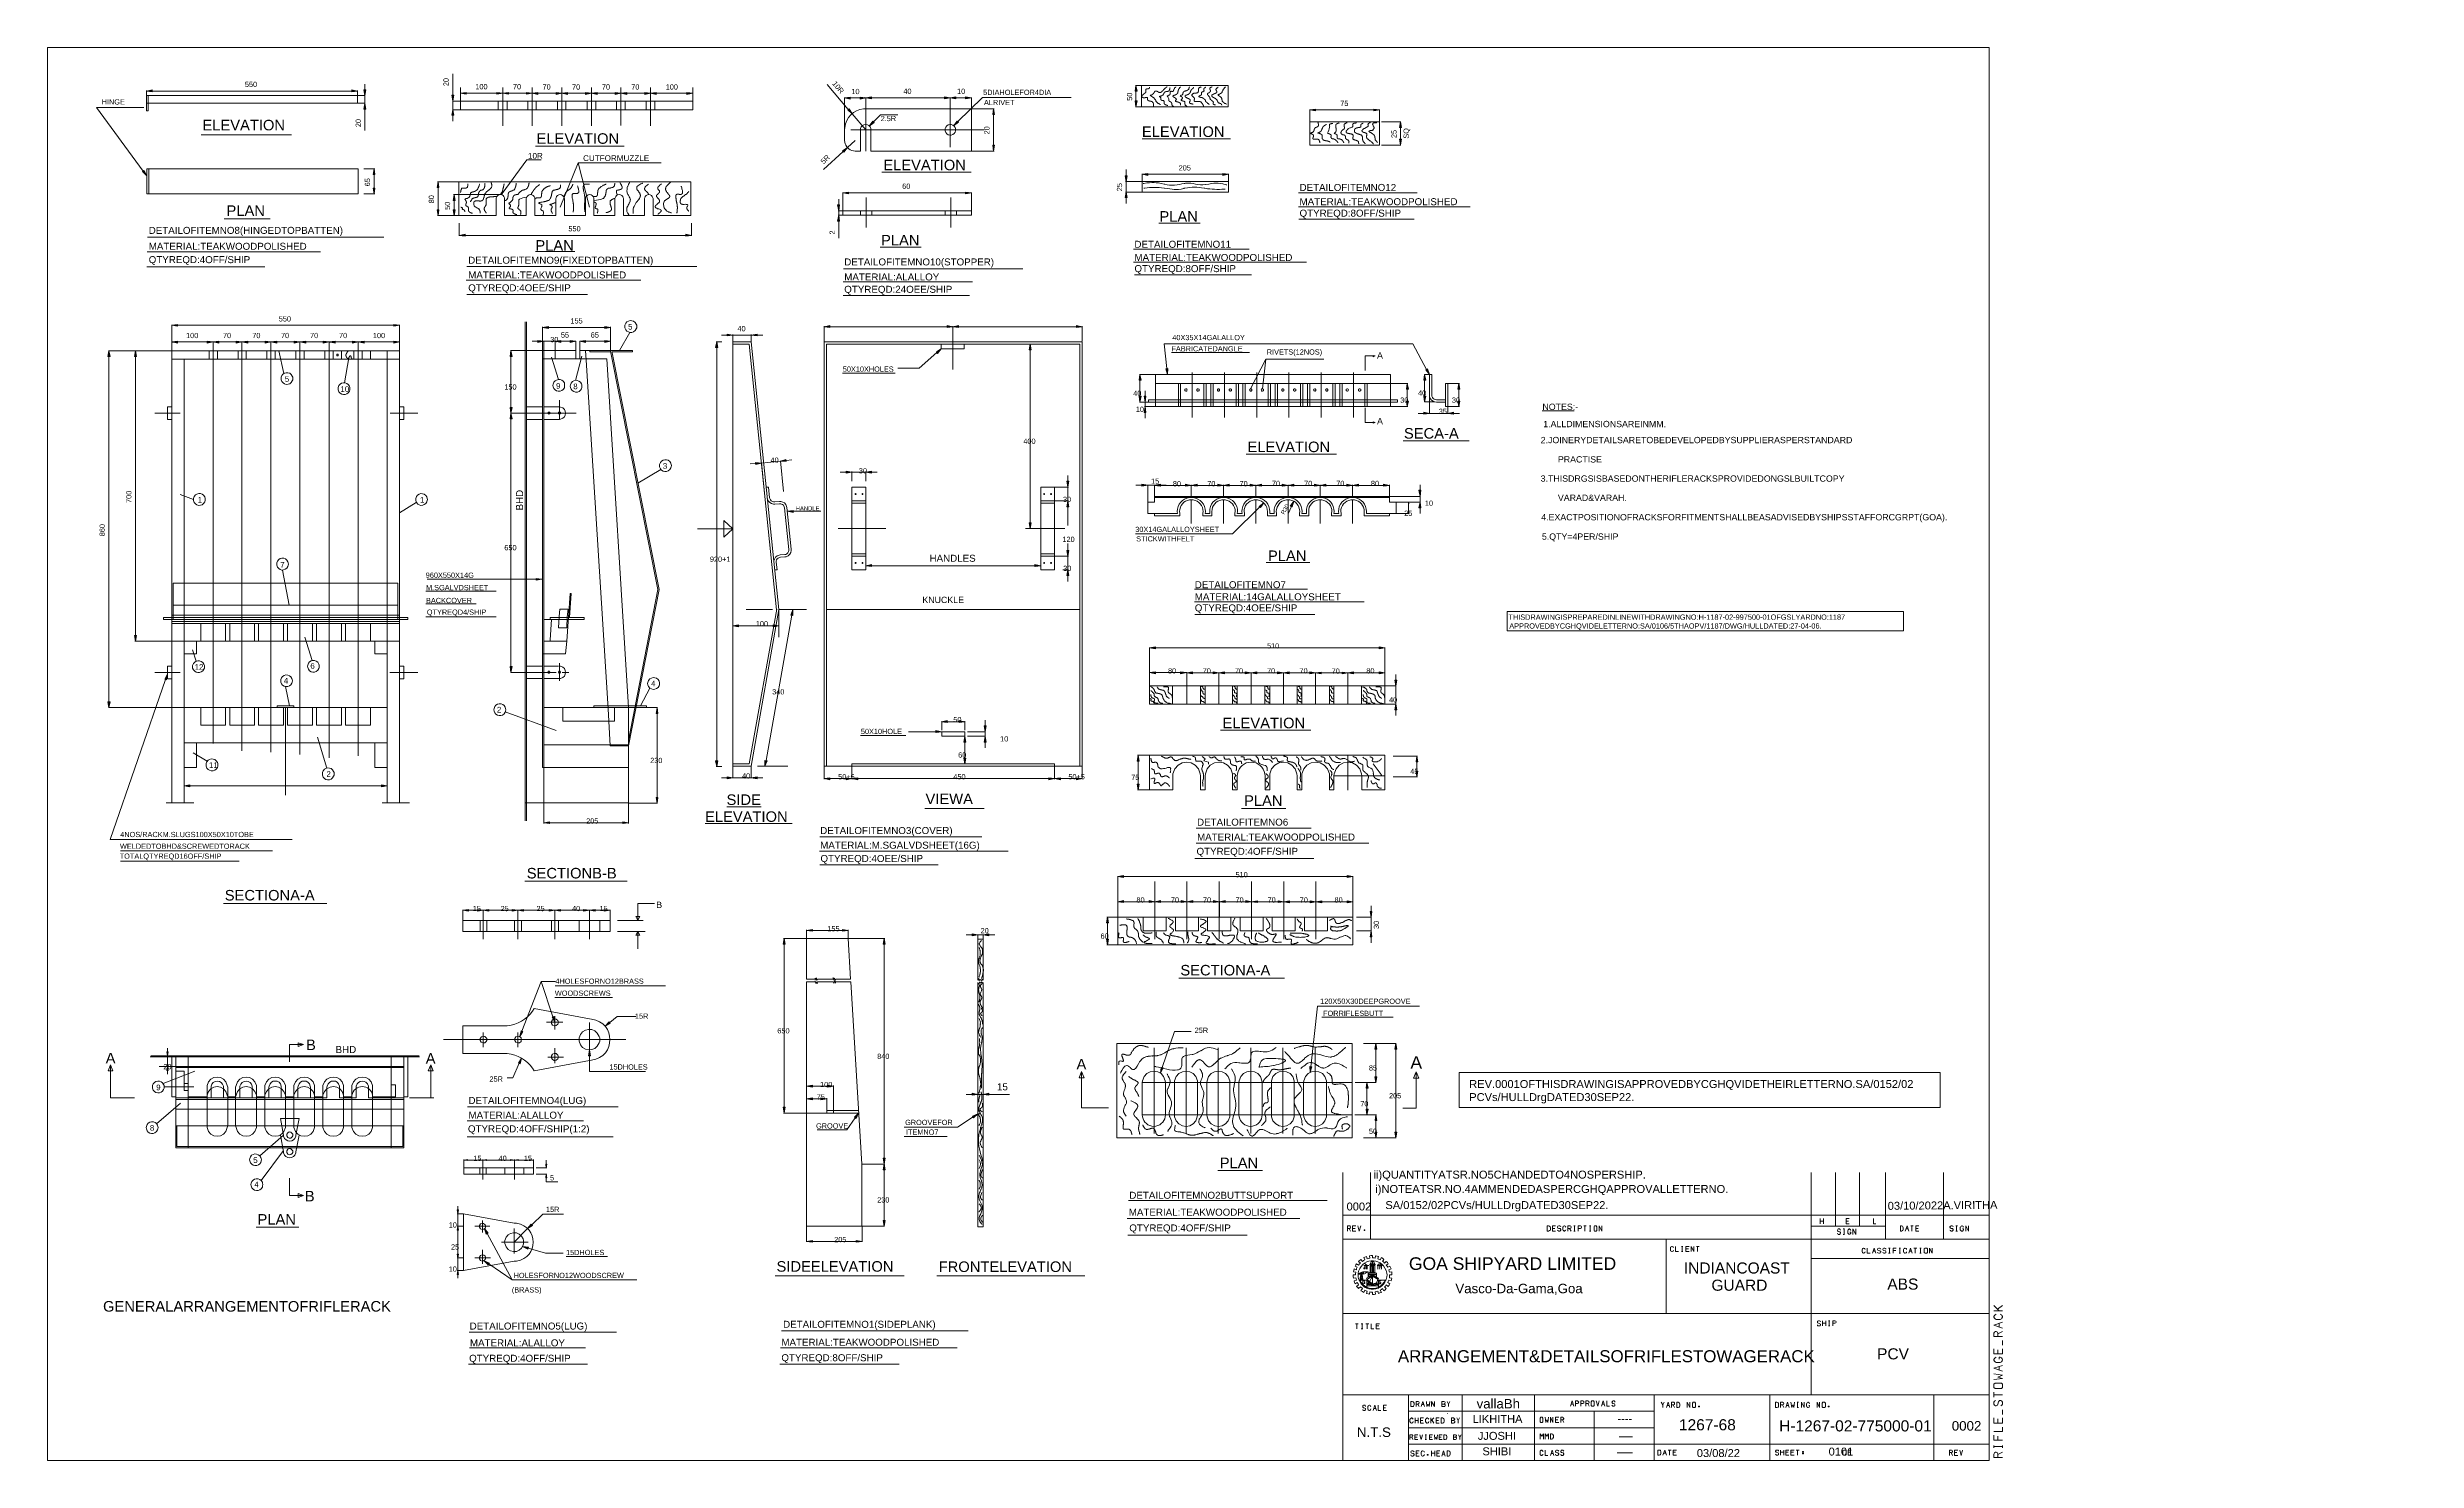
# Model space of a CAD drawing. Header units: millimetres. Extents: x -3009 to 55097, y -2803 to 5841.
# Drawn here: x 47995.7 to 48254.6, y 21.6 to 176 of the extents above; entities that cross this region are included whole.
import ezdxf

# ---------------------------------------------------------------- set-up
doc = ezdxf.new("R2010")
doc.units = ezdxf.units.MM
for name, color, linetype in [('PDF2_Geometry', 7, 'Continuous'), ('PDF2_Solid Fills', 7, 'Continuous'), ('PDF2_Text', 7, 'Continuous')]:
    doc.layers.add(name, color=color, linetype=linetype)
doc.styles.add('PDF F1', font='arial.ttf')
doc.styles.add('PDF F2', font='arial.ttf')
doc.styles.add('PDF F3', font='arial.ttf')

msp = doc.modelspace()

# ---------------------------------------------------------------- hatches: boundary and pattern name
at = {"layer": 'PDF2_Solid Fills', "transparency": 33554559}
for points in [[(48007.07, 171.14), (48007.2, 171.1), (48007.2, 171.32), (48007.04, 171.32), (48006.85, 171.29), (48006.76, 171.26), (48006.63, 171.23), (48006.85, 171.2), (48006.91, 171.17)], [(48029, 171.1), (48029.06, 171.14), (48029.31, 171.17), (48029.34, 171.2), (48029.62, 171.23), (48029.62, 171.24), (48029.18, 171.32), (48029, 171.32)], [(48030.53, 171.29), (48030.55, 171.36), (48030.35, 171.36), (48030.35, 171.23), (48030.38, 171.23), (48030.38, 171.04), (48030.41, 171.04), (48030.41, 170.85), (48030.44, 170.85), (48030.44, 170.7), (48030.47, 170.98), (48030.5, 171.17)], [(48041.23, 170.92), (48041.51, 170.86), (48041.51, 171.07), (48041.42, 171.07), (48041.29, 171.04), (48041.17, 171.01), (48040.88, 170.98), (48040.95, 170.95)], [(48045.09, 171.04), (48044.9, 171.07), (48044.87, 171.07), (48044.87, 170.86), (48044.93, 170.88), (48045.31, 170.95), (48045.53, 170.98)], [(48045.93, 170.88), (48046.15, 170.85), (48046.15, 171.07), (48046.09, 171.07), (48045.9, 171.04), (48045.68, 171.01), (48045.5, 170.98), (48045.68, 170.95), (48045.9, 170.92)], [(48048.1, 170.85), (48048.16, 170.88), (48048.6, 170.95), (48048.73, 170.97), (48048.73, 170.98), (48048.47, 171.01), (48048.26, 171.04), (48048.16, 171.07), (48048.1, 171.07)], [(48049.2, 170.88), (48049.38, 170.85), (48049.38, 171.07), (48049.32, 171.07), (48049.26, 171.04), (48049.04, 171.01), (48048.73, 170.98), (48048.91, 170.95), (48048.95, 170.92)], [(48051.33, 170.85), (48051.64, 170.92), (48051.93, 170.95), (48051.96, 170.96), (48051.96, 170.98), (48051.67, 171.01), (48051.52, 171.04), (48051.39, 171.07), (48051.33, 171.07)], [(48052.18, 170.92), (48052.62, 170.85), (48052.62, 171.07), (48052.55, 171.07), (48052.49, 171.04), (48052.27, 171.01), (48051.96, 170.98), (48052.14, 170.95)], [(48054.56, 170.85), (48054.87, 170.92), (48055.16, 170.95), (48055.19, 170.96), (48055.19, 170.98), (48054.9, 171.01), (48054.75, 171.04), (48054.62, 171.07), (48054.56, 171.07)], [(48055.41, 170.92), (48055.85, 170.85), (48055.85, 171.07), (48055.78, 171.07), (48055.72, 171.04), (48055.5, 171.01), (48055.19, 170.98), (48055.38, 170.95)], [(48057.98, 171.04), (48057.85, 171.07), (48057.79, 171.07), (48057.79, 170.85), (48058.1, 170.92), (48058.39, 170.95), (48058.42, 170.98), (48058.14, 171.01)], [(48059.01, 171.07), (48058.95, 171.04), (48058.73, 171.01), (48058.42, 170.98), (48058.42, 170.97), (48058.61, 170.95), (48058.64, 170.92), (48059.08, 170.85), (48059.08, 171.07)], [(48061.21, 171.04), (48061.08, 171.07), (48061.02, 171.07), (48061.02, 170.85), (48061.34, 170.92), (48061.62, 170.95), (48061.65, 170.98), (48061.37, 171.01)], [(48062.24, 171.07), (48062.18, 171.04), (48061.96, 171.01), (48061.65, 170.98), (48061.65, 170.97), (48061.84, 170.95), (48061.87, 170.92), (48062.31, 170.85), (48062.31, 171.07)], [(48066.07, 171.01), (48065.69, 171.07), (48065.63, 171.07), (48065.63, 170.85), (48065.82, 170.88), (48066.04, 170.92), (48066.07, 170.95), (48066.29, 170.98)], [(48114.72, 171.67), (48114.72, 171.76), (48114.69, 171.76), (48114.66, 171.51), (48114.63, 171.32), (48114.6, 171.23), (48114.6, 171.2), (48114.81, 171.2), (48114.81, 171.32), (48114.78, 171.32), (48114.78, 171.51), (48114.75, 171.51), (48114.75, 171.67)], [(48030.47, 169.63), (48030.47, 169.85), (48030.44, 169.85), (48030.41, 169.66), (48030.38, 169.5), (48030.35, 169.38), (48030.35, 169.28), (48030.56, 169.25), (48030.56, 169.32), (48030.53, 169.32), (48030.53, 169.44), (48030.5, 169.44), (48030.5, 169.63)], [(48039.94, 170.7), (48039.97, 170.7), (48039.97, 170.51), (48040.01, 170.51), (48040.01, 170.35), (48040.04, 170.35), (48040.04, 170.16), (48040.07, 170.16), (48040.07, 170.13), (48040.07, 170.13), (48040.1, 170.45), (48040.13, 170.57), (48040.16, 170.76), (48039.94, 170.76)], [(48040.16, 168.66), (48040.13, 168.66), (48040.13, 168.85), (48040.1, 168.85), (48040.1, 169.03), (48040.07, 169.03), (48040.07, 169.16), (48040.04, 169.16), (48040.01, 168.97), (48039.94, 168.6), (48040.16, 168.56)], [(48083.32, 170.38), (48083.51, 170.35), (48083.51, 170.57), (48083.45, 170.57), (48083.29, 170.54), (48083.1, 170.51), (48083.04, 170.48), (48082.92, 170.45), (48083.1, 170.41)], [(48084.7, 170.54), (48084.61, 170.57), (48084.55, 170.57), (48084.55, 170.35), (48084.73, 170.38), (48084.83, 170.41), (48085.17, 170.45), (48085.14, 170.48)], [(48085.71, 170.57), (48085.39, 170.51), (48085.17, 170.48), (48085.17, 170.47), (48085.39, 170.45), (48085.61, 170.41), (48085.77, 170.38), (48085.83, 170.35), (48085.83, 170.57)], [(48094.27, 170.51), (48093.96, 170.57), (48093.77, 170.57), (48093.77, 170.35), (48094.24, 170.45), (48094.36, 170.48)], [(48094.96, 170.38), (48095.05, 170.35), (48095.05, 170.57), (48094.96, 170.57), (48094.8, 170.54), (48094.58, 170.51), (48094.46, 170.48), (48094.83, 170.41)], [(48096.31, 170.54), (48096.21, 170.57), (48096.06, 170.57), (48096.06, 170.35), (48096.12, 170.38), (48096.28, 170.41), (48096.47, 170.45), (48096.72, 170.48), (48096.53, 170.51)], [(48099.16, 169.03), (48099.16, 169.22), (48099.13, 169.22), (48099.1, 169.03), (48099.07, 168.85), (48099.04, 168.69), (48099.04, 168.66), (48099.26, 168.66), (48099.26, 168.69), (48099.23, 168.69), (48099.23, 168.85), (48099.19, 168.85), (48099.19, 169.03)], [(48114.78, 169.94), (48114.81, 170.04), (48114.81, 170.16), (48114.6, 170.16), (48114.63, 170.13), (48114.63, 169.94), (48114.66, 169.94), (48114.66, 169.76), (48114.69, 169.76), (48114.69, 169.57), (48114.72, 169.57), (48114.75, 169.54), (48114.75, 169.72)], [(48134.29, 169.07), (48134.32, 169.05), (48134.32, 169.25), (48134.23, 169.25), (48134.04, 169.22), (48134.01, 169.19), (48133.7, 169.16), (48133.85, 169.13), (48134.04, 169.1)], [(48141.13, 169.19), (48140.75, 169.25), (48140.69, 169.25), (48140.69, 169.04), (48140.88, 169.07), (48140.91, 169.1), (48141.29, 169.16)], [(48143.64, 167.62), (48143.64, 167.81), (48143.61, 167.81), (48143.58, 167.62), (48143.55, 167.47), (48143.51, 167.37), (48143.51, 167.22), (48143.73, 167.22), (48143.73, 167.28), (48143.7, 167.28), (48143.7, 167.4), (48143.67, 167.4), (48143.67, 167.62)], [(48143.7, 165.9), (48143.73, 165.96), (48143.51, 165.96), (48143.51, 165.8), (48143.55, 165.8), (48143.55, 165.62), (48143.58, 165.62), (48143.58, 165.46), (48143.61, 165.46), (48143.61, 165.3), (48143.64, 165.55), (48143.67, 165.74)], [(48099.23, 165.24), (48099.25, 165.3), (48099.04, 165.3), (48099.04, 165.21), (48099.07, 165.21), (48099.07, 165.02), (48099.1, 165.02), (48099.1, 164.8), (48099.13, 164.8), (48099.13, 164.64), (48099.16, 164.93), (48099.19, 165.11)], [(48031.47, 162.48), (48031.47, 162.67), (48031.44, 162.67), (48031.41, 162.48), (48031.38, 162.29), (48031.35, 162.13), (48031.35, 162.1), (48031.57, 162.1), (48031.57, 162.13), (48031.54, 162.13), (48031.54, 162.29), (48031.51, 162.29), (48031.51, 162.48)], [(48031.54, 160.57), (48031.57, 160.63), (48031.35, 160.63), (48031.35, 160.57), (48031.38, 160.57), (48031.38, 160.38), (48031.41, 160.38), (48031.41, 160.13), (48031.44, 160.13), (48031.44, 159.97), (48031.47, 160.22), (48031.51, 160.44)], [(48038.56, 160.72), (48038.53, 160.72), (48038.53, 160.91), (48038.5, 160.91), (48038.5, 161.1), (48038.47, 161.1), (48038.47, 161.29), (48038.44, 161.29), (48038.41, 161.07), (48038.37, 160.88), (48038.34, 160.72), (48038.34, 160.66), (48038.56, 160.66)], [(48113.5, 162.01), (48113.53, 161.98), (48113.53, 161.79), (48113.56, 161.79), (48113.56, 161.6), (48113.59, 161.6), (48113.59, 161.44), (48113.62, 161.44), (48113.62, 161.35), (48113.63, 161.35), (48113.65, 161.6), (48113.69, 161.79), (48113.72, 161.91), (48113.72, 162.01)], [(48115.82, 162.04), (48116.04, 162.01), (48116.04, 162.23), (48115.98, 162.23), (48115.79, 162.2), (48115.6, 162.17), (48115.57, 162.13), (48115.44, 162.1)], [(48124.63, 162.17), (48124.26, 162.23), (48124.19, 162.23), (48124.19, 162.01), (48124.41, 162.04), (48124.6, 162.07), (48124.85, 162.1), (48124.79, 162.13)], [(48038.53, 158.18), (48038.56, 158.24), (48038.34, 158.24), (48038.34, 158.15), (48038.37, 158.15), (48038.37, 157.96), (48038.41, 157.96), (48038.41, 157.77), (48038.44, 157.77), (48038.44, 157.59), (48038.47, 157.81)], [(48040.26, 158.02), (48040.29, 158.18), (48040.29, 158.24), (48040.07, 158.24), (48040.1, 158.21), (48040.1, 158.09), (48040.13, 158.09), (48040.13, 157.93), (48040.16, 157.93), (48040.16, 157.74), (48040.19, 157.74), (48040.19, 157.59), (48040.23, 157.84)], [(48040.23, 159.66), (48040.23, 159.84), (48040.19, 159.84), (48040.16, 159.69), (48040.13, 159.53), (48040.1, 159.4), (48040.1, 159.31), (48040.32, 159.28), (48040.32, 159.34), (48040.29, 159.34), (48040.29, 159.47), (48040.26, 159.47), (48040.26, 159.66)], [(48045.5, 160), (48045.46, 160.03), (48045.43, 160.03), (48045.43, 159.94)], [(48082.13, 158.68), (48082.16, 158.68), (48082.16, 158.43), (48082.19, 158.43), (48082.19, 158.24), (48082.23, 158.24), (48082.23, 158.15), (48082.23, 158.15), (48082.26, 158.43), (48082.29, 158.5), (48082.32, 158.71), (48082.32, 158.78), (48082.13, 158.78)], [(48083.26, 160), (48083.29, 159.99), (48083.29, 160.19), (48083.2, 160.19), (48083.01, 160.16), (48082.95, 160.13), (48082.66, 160.09), (48082.98, 160.03)], [(48096.34, 160.16), (48096.12, 160.19), (48096.06, 160.19), (48096.06, 159.97), (48096.28, 160), (48096.31, 160.03), (48096.68, 160.09), (48096.53, 160.13)], [(48113.62, 160.09), (48113.59, 159.97), (48113.56, 159.81), (48113.53, 159.69), (48113.5, 159.59), (48113.72, 159.57), (48113.72, 159.72), (48113.69, 159.72), (48113.69, 159.91), (48113.65, 159.91), (48113.65, 160.09)], [(48041.23, 155.55), (48041.04, 155.52), (48040.95, 155.48), (48040.76, 155.46), (48040.76, 155.45), (48040.88, 155.42), (48041.2, 155.39), (48041.35, 155.36), (48041.39, 155.33), (48041.39, 155.55)], [(48065.76, 155.52), (48065.63, 155.55), (48065.48, 155.55), (48065.48, 155.33), (48065.6, 155.36), (48065.69, 155.39), (48065.91, 155.42), (48066.1, 155.45), (48065.95, 155.48)], [(48082.26, 157.33), (48082.26, 157.55), (48082.23, 157.55), (48082.19, 157.4), (48082.16, 157.21), (48082.13, 157.05), (48082.13, 157.02), (48082.35, 157.02), (48082.35, 157.05), (48082.32, 157.05), (48082.32, 157.15), (48082.29, 157.15), (48082.29, 157.33)], [(48009.89, 145.73), (48009.67, 145.7), (48009.61, 145.67), (48009.33, 145.64), (48009.33, 145.63), (48009.46, 145.6), (48009.64, 145.57), (48009.93, 145.54), (48009.96, 145.51), (48009.96, 145.73)], [(48033.92, 145.7), (48033.67, 145.73), (48033.61, 145.73), (48033.61, 145.51), (48034.08, 145.6), (48034.2, 145.64), (48033.95, 145.67)], [(48050.48, 145.29), (48050.51, 145.26), (48050.51, 145.48), (48050.42, 145.48), (48050.11, 145.42), (48049.85, 145.38), (48050.11, 145.35), (48050.33, 145.32)], [(48057.16, 145.42), (48056.85, 145.48), (48056.66, 145.48), (48056.66, 145.26), (48057.13, 145.35), (48057.26, 145.38)], [(48081.22, 145.38), (48081.28, 145.35), (48081.28, 145.57), (48081.19, 145.57), (48080.88, 145.51), (48080.63, 145.48), (48080.88, 145.45), (48081.1, 145.42)], [(48094.3, 145.54), (48094.21, 145.57), (48094.05, 145.57), (48094.05, 145.35), (48094.24, 145.42), (48094.49, 145.45), (48094.65, 145.48), (48094.52, 145.51)], [(48095.24, 145.57), (48094.99, 145.54), (48094.87, 145.51), (48094.71, 145.48), (48094.71, 145.47), (48094.83, 145.45), (48095.09, 145.42), (48095.27, 145.38), (48095.34, 145.35), (48095.34, 145.57)], [(48108.45, 145.54), (48108.32, 145.57), (48108.2, 145.57), (48108.2, 145.35), (48108.38, 145.42), (48108.6, 145.45), (48108.79, 145.48), (48108.64, 145.51)], [(48002.59, 142.28), (48002.55, 142.28), (48002.55, 142.47), (48002.52, 142.47), (48002.52, 142.69), (48002.49, 142.69), (48002.49, 142.78), (48002.46, 142.78), (48002.43, 142.59), (48002.4, 142.4), (48002.37, 142.25), (48002.37, 142.18), (48002.59, 142.18)], [(48005.41, 142.56), (48005.41, 142.72), (48005.38, 142.72), (48005.35, 142.66), (48005.31, 142.53), (48005.28, 142.34), (48005.28, 142.18), (48005.5, 142.18), (48005.5, 142.25), (48005.47, 142.25), (48005.47, 142.37), (48005.44, 142.37), (48005.44, 142.56)], [(48009.39, 143.75), (48009.67, 143.75), (48009.83, 143.72), (48009.96, 143.69), (48009.96, 143.91), (48009.89, 143.91), (48009.8, 143.88), (48009.61, 143.85), (48009.39, 143.82)], [(48013.44, 143.88), (48013.28, 143.91), (48013.22, 143.91), (48013.22, 143.69), (48013.44, 143.72), (48013.63, 143.75), (48013.88, 143.78), (48013.66, 143.82), (48013.63, 143.85)], [(48014.19, 143.75), (48014.47, 143.7), (48014.47, 143.91), (48014.44, 143.91), (48014.41, 143.88), (48014.16, 143.85), (48014, 143.82), (48013.91, 143.78)], [(48016.39, 143.69), (48016.58, 143.72), (48016.7, 143.75), (48017.01, 143.78), (48017.01, 143.8), (48016.98, 143.82), (48016.73, 143.85), (48016.54, 143.88), (48016.45, 143.91), (48016.39, 143.91)], [(48017.61, 143.91), (48017.58, 143.88), (48017.39, 143.85), (48017.08, 143.82), (48017.01, 143.78), (48017.27, 143.75), (48017.48, 143.72), (48017.61, 143.69), (48017.67, 143.69), (48017.67, 143.91)], [(48019.77, 143.88), (48019.62, 143.91), (48019.56, 143.91), (48019.56, 143.69), (48019.65, 143.69), (48019.74, 143.72), (48019.99, 143.75), (48020.15, 143.78), (48020.03, 143.82), (48019.96, 143.85)], [(48020.72, 143.72), (48020.84, 143.69), (48020.84, 143.91), (48020.78, 143.91), (48020.75, 143.88), (48020.5, 143.85), (48020.34, 143.82), (48020.25, 143.78), (48020.56, 143.75)], [(48022.88, 143.88), (48022.79, 143.91), (48022.75, 143.91), (48022.75, 143.7), (48022.91, 143.72), (48023.04, 143.75), (48023.38, 143.78), (48023.32, 143.82), (48023.07, 143.85)], [(48023.63, 143.75), (48024.01, 143.69), (48024.01, 143.91), (48023.95, 143.91), (48023.79, 143.88), (48023.6, 143.85), (48023.57, 143.82), (48023.41, 143.78)], [(48026.52, 143.82), (48025.95, 143.91), (48025.89, 143.91), (48025.89, 143.69), (48026.11, 143.72), (48026.3, 143.75), (48026.55, 143.78)], [(48026.61, 143.75), (48026.8, 143.75), (48027.18, 143.69), (48027.18, 143.91), (48027.11, 143.91), (48027.08, 143.88), (48026.93, 143.85), (48026.61, 143.82)], [(48029.06, 143.69), (48029.28, 143.72), (48029.47, 143.75), (48029.72, 143.78), (48029.72, 143.79), (48029.53, 143.82), (48029.47, 143.85), (48029.28, 143.88), (48029.15, 143.91), (48029.06, 143.91)], [(48030.22, 143.72), (48030.35, 143.69), (48030.35, 143.91), (48030.31, 143.91), (48030.25, 143.88), (48030.03, 143.85), (48029.87, 143.82), (48029.78, 143.78), (48030.06, 143.75)], [(48033.61, 143.69), (48033.8, 143.72), (48033.92, 143.75), (48034.23, 143.78), (48034.23, 143.8), (48034.2, 143.82), (48033.95, 143.85), (48033.76, 143.88), (48033.67, 143.91), (48033.61, 143.91)], [(48046.53, 142.31), (48046.5, 142.31), (48046.5, 142.5), (48046.47, 142.5), (48046.47, 142.66), (48046.44, 142.66), (48046.44, 142.84), (48046.4, 142.84), (48046.37, 142.59), (48046.31, 142.28), (48046.31, 142.22), (48046.53, 142.22)], [(48049.35, 143.75), (48049.54, 143.78), (48049.64, 143.82), (48049.98, 143.84), (48049.98, 143.86), (48049.95, 143.88), (48049.67, 143.91), (48049.51, 143.94), (48049.42, 143.97), (48049.35, 143.97)], [(48051.67, 143.78), (48051.89, 143.75), (48051.89, 143.97), (48051.83, 143.97), (48051.64, 143.94), (48051.45, 143.91), (48051.42, 143.88), (48051.3, 143.85)], [(48051.67, 143.78), (48051.89, 143.75), (48051.89, 143.97), (48051.83, 143.97), (48051.64, 143.94), (48051.45, 143.91), (48051.42, 143.88), (48051.3, 143.85)], [(48053.09, 143.94), (48052.93, 143.97), (48052.87, 143.97), (48052.87, 143.75), (48053.05, 143.78), (48053.27, 143.82), (48053.52, 143.85), (48053.46, 143.88)], [(48054.47, 143.78), (48054.59, 143.75), (48054.59, 143.97), (48054.53, 143.97), (48054.5, 143.94), (48054.25, 143.91), (48054.09, 143.88), (48054, 143.85), (48054.31, 143.82)], [(48056.66, 143.75), (48056.85, 143.78), (48056.98, 143.82), (48057.29, 143.84), (48057.29, 143.86), (48057.26, 143.88), (48057.01, 143.91), (48056.82, 143.94), (48056.72, 143.97), (48056.66, 143.97)], [(48068.93, 143.5), (48068.93, 143.72), (48068.89, 143.72), (48068.86, 143.56), (48068.8, 143.31), (48068.8, 143.19), (48069.02, 143.19), (48069.02, 143.22), (48068.99, 143.22), (48068.99, 143.31), (48068.96, 143.31), (48068.96, 143.5)], [(48070.46, 144.6), (48070.09, 144.66), (48070.02, 144.66), (48070.02, 144.44), (48070.09, 144.47), (48070.46, 144.54), (48070.68, 144.57)], [(48073.13, 144.47), (48073.32, 144.44), (48073.32, 144.66), (48073.25, 144.66), (48073.22, 144.63), (48072.91, 144.6), (48072.66, 144.57), (48072.88, 144.54), (48073.07, 144.51)], [(48103.15, 143.41), (48103.15, 143.5), (48103.12, 143.5), (48103.08, 143.25), (48103.05, 143.09), (48103.02, 142.97), (48103.02, 142.94), (48103.24, 142.94), (48103.24, 143.03), (48103.21, 143.03), (48103.21, 143.22), (48103.18, 143.22), (48103.18, 143.41)], [(48115.25, 139.71), (48115.22, 139.71), (48115.22, 139.89), (48115.19, 139.89), (48115.19, 140.08), (48115.16, 140.08), (48115.16, 140.24), (48115.13, 140.24), (48115.1, 139.96), (48115.07, 139.77), (48115.03, 139.68), (48115.03, 139.61), (48115.25, 139.61)], [(48118.14, 140.49), (48118.17, 140.65), (48118.17, 140.9), (48118.11, 140.9), (48117.98, 140.87), (48117.98, 140.8), (48118.01, 140.8), (48118.01, 140.65), (48118.05, 140.65), (48118.05, 140.55), (48118.08, 140.55), (48118.08, 140.43), (48118.11, 140.43), (48118.11, 140.3)], [(48146.37, 139.77), (48146.34, 139.77), (48146.34, 139.93), (48146.31, 139.93), (48146.31, 140.11), (48146.24, 140.11), (48146.21, 139.96), (48146.18, 139.77), (48146.15, 139.68), (48146.15, 139.61), (48146.37, 139.61)], [(48115.19, 137.45), (48115.25, 137.89), (48115.03, 137.89), (48115.03, 137.82), (48115.07, 137.82), (48115.07, 137.61), (48115.1, 137.61), (48115.1, 137.42), (48115.13, 137.42), (48115.13, 137.23), (48115.16, 137.42)], [(48115.79, 137.82), (48115.82, 137.89), (48115.6, 137.89), (48115.6, 137.76), (48115.63, 137.76), (48115.63, 137.61), (48115.66, 137.61), (48115.66, 137.42), (48115.69, 137.42), (48115.69, 137.23), (48115.76, 137.61)], [(48144.46, 138.7), (48144.42, 138.7), (48144.42, 138.89), (48144.39, 138.89), (48144.39, 139.11), (48144.36, 139.11), (48144.36, 139.2), (48144.33, 139.2), (48144.3, 139.02), (48144.27, 138.83), (48144.24, 138.67), (48144.24, 138.61), (48144.46, 138.61)], [(48144.42, 137.17), (48144.45, 137.35), (48144.24, 137.35), (48144.24, 137.32), (48144.27, 137.32), (48144.27, 137.13), (48144.3, 137.13), (48144.3, 136.95), (48144.33, 136.95), (48144.33, 136.76), (48144.36, 136.76), (48144.39, 136.73), (48144.39, 137.07)], [(48146.24, 137.51), (48146.24, 137.29), (48146.31, 137.29), (48146.31, 137.48), (48146.36, 137.89), (48146.18, 137.89), (48146.18, 137.7), (48146.21, 137.7), (48146.21, 137.51)], [(48150.1, 138.67), (48150.07, 138.67), (48150.07, 138.86), (48150.04, 138.86), (48150.04, 139.05), (48150.01, 139.05), (48150.01, 139.24), (48149.97, 139.24), (48149.95, 139.02), (48149.91, 138.83), (48149.88, 138.67), (48149.88, 138.61), (48150.1, 138.61)], [(48150.07, 137.29), (48150.09, 137.35), (48149.88, 137.35), (48149.88, 137.26), (48149.91, 137.26), (48149.91, 137.07), (48149.95, 137.07), (48149.95, 136.92), (48149.98, 136.92), (48149.98, 136.73), (48150.01, 136.85)], [(48046.53, 135.47), (48046.5, 135.47), (48046.5, 135.66), (48046.47, 135.66), (48046.47, 135.85), (48046.44, 135.85), (48046.44, 136.01), (48046.4, 136.01), (48046.37, 135.79), (48046.34, 135.6), (48046.31, 135.44), (48046.31, 135.38), (48046.53, 135.38)], [(48046.5, 136.48), (48046.53, 136.66), (48046.34, 136.66), (48046.34, 136.41), (48046.37, 136.41), (48046.37, 136.23), (48046.4, 136.23), (48046.4, 136.01), (48046.44, 136.19), (48046.47, 136.26)], [(48115.82, 136.16), (48115.79, 136.16), (48115.79, 136.35), (48115.76, 136.35), (48115.76, 136.54), (48115.72, 136.54), (48115.72, 136.73), (48115.69, 136.73), (48115.66, 136.51), (48115.6, 136.13), (48115.82, 136.1)], [(48146.15, 135.88), (48146.21, 135.91), (48146.46, 135.94), (48146.65, 135.97), (48146.78, 136), (48146.78, 136.01), (48146.62, 136.04), (48146.31, 136.1), (48146.15, 136.1)], [(48149.32, 135.91), (48149.44, 135.88), (48149.44, 136.1), (48149.35, 136.1), (48149.22, 136.07), (48148.94, 136.04), (48148.85, 136.01), (48148.97, 135.97), (48149.16, 135.94)], [(48073.47, 130.61), (48073.25, 130.64), (48073.16, 130.64), (48073.16, 130.49), (48073.19, 130.49), (48073.19, 130.42), (48073.25, 130.42), (48073.29, 130.45), (48073.44, 130.49), (48073.57, 130.52), (48073.76, 130.58)], [(48075.98, 130.77), (48076.52, 130.74), (48076.52, 130.83), (48076.49, 130.83), (48076.49, 130.96), (48076.45, 130.96), (48076.42, 130.92), (48076.3, 130.89), (48076.14, 130.86), (48076.05, 130.83), (48075.92, 130.8)], [(48083.17, 129.67), (48083.07, 129.7), (48083.04, 129.7), (48083.04, 129.48), (48083.1, 129.48), (48083.32, 129.51), (48083.39, 129.54), (48083.67, 129.58), (48083.48, 129.61)], [(48085.77, 129.7), (48085.61, 129.67), (48085.58, 129.64), (48085.36, 129.61), (48085.24, 129.58), (48085.61, 129.51), (48085.74, 129.48), (48085.83, 129.48), (48085.83, 129.7)], [(48107.35, 128.38), (48107.38, 128.6), (48107.16, 128.6), (48107.19, 128.57), (48107.19, 128.38), (48107.22, 128.38), (48107.22, 128.2), (48107.26, 128.2), (48107.26, 128.01), (48107.29, 128.01), (48107.29, 127.94), (48107.32, 128.2)], [(48115.6, 128.23), (48115.38, 128.26), (48115.32, 128.26), (48115.32, 128.04), (48115.76, 128.1), (48115.79, 128.13), (48115.98, 128.16)], [(48117.29, 128.26), (48117.26, 128.23), (48117.01, 128.2), (48116.73, 128.17), (48116.73, 128.16), (48117.17, 128.07), (48117.36, 128.04), (48117.36, 128.26)], [(48117.23, 128.04), (48117.36, 128.01), (48117.36, 128.23), (48117.26, 128.23), (48117.14, 128.2), (48116.85, 128.16), (48116.79, 128.13), (48116.92, 128.1)], [(48120.34, 128.2), (48120.24, 128.23), (48120.12, 128.23), (48120.12, 128.01), (48120.18, 128.04), (48120.3, 128.07), (48120.52, 128.1), (48120.77, 128.13), (48120.59, 128.16)], [(48121.31, 128.04), (48121.4, 128.01), (48121.4, 128.23), (48121.31, 128.23), (48121.15, 128.2), (48120.93, 128.16), (48120.81, 128.13), (48121.18, 128.07)], [(48123.88, 128.2), (48123.79, 128.23), (48123.63, 128.23), (48123.63, 128.01), (48123.69, 128.04), (48123.85, 128.07), (48124.04, 128.1), (48124.29, 128.13), (48124.1, 128.16)], [(48124.79, 128.04), (48124.91, 128.01), (48124.91, 128.23), (48124.82, 128.23), (48124.7, 128.2), (48124.41, 128.16), (48124.32, 128.13), (48124.44, 128.1), (48124.63, 128.07)], [(48127.61, 128.16), (48127.3, 128.23), (48127.17, 128.23), (48127.17, 128.02), (48127.24, 128.04), (48127.67, 128.1), (48127.8, 128.13)], [(48128.4, 128.04), (48128.43, 128.02), (48128.43, 128.23), (48128.33, 128.23), (48128.02, 128.16), (48127.77, 128.13), (48128.02, 128.1), (48128.24, 128.07)], [(48130.94, 128.2), (48130.81, 128.23), (48130.69, 128.23), (48130.69, 128.01), (48130.87, 128.07), (48131.09, 128.1), (48131.28, 128.13), (48131.13, 128.16)], [(48131.91, 128.04), (48131.97, 128.01), (48131.97, 128.23), (48131.85, 128.23), (48131.53, 128.16), (48131.31, 128.13), (48131.53, 128.1), (48131.78, 128.07)], [(48134.45, 128.2), (48134.36, 128.23), (48134.2, 128.23), (48134.2, 128.01), (48134.32, 128.04), (48134.42, 128.07), (48134.64, 128.1), (48134.8, 128.13), (48134.67, 128.16)], [(48135.39, 128.23), (48135.14, 128.2), (48135.01, 128.16), (48134.86, 128.14), (48134.86, 128.13), (48134.98, 128.1), (48135.3, 128.07), (48135.42, 128.04), (48135.49, 128.01), (48135.49, 128.23)], [(48138.25, 128.16), (48137.93, 128.23), (48137.74, 128.23), (48137.74, 128.01), (48138.34, 128.13)], [(48138.97, 128.26), (48138.81, 128.23), (48138.78, 128.2), (48138.56, 128.16), (48138.43, 128.13), (48138.81, 128.07), (48138.9, 128.04), (48139, 128.04), (48139, 128.26)], [(48141.95, 128.23), (48141.82, 128.26), (48141.76, 128.26), (48141.76, 128.04), (48141.82, 128.04), (48141.95, 128.07), (48142.17, 128.1), (48142.42, 128.13), (48142.23, 128.16), (48141.98, 128.2)], [(48145.8, 127.38), (48145.84, 127.54), (48145.84, 127.6), (48145.62, 127.6), (48145.65, 127.57), (48145.65, 127.38), (48145.68, 127.38), (48145.68, 127.22), (48145.71, 127.22), (48145.71, 127.03), (48145.74, 127.03), (48145.74, 126.94), (48145.77, 127.19)], [(48077.18, 125.4), (48077.14, 125.37), (48076.89, 125.34), (48076.61, 125.31), (48076.61, 125.3), (48077.05, 125.22), (48077.24, 125.18), (48077.24, 125.4)], [(48107.38, 125.91), (48107.35, 125.91), (48107.35, 126.09), (48107.32, 126.09), (48107.32, 126.28), (48107.26, 126.28), (48107.22, 126.16), (48107.19, 125.97), (48107.16, 125.87), (48107.16, 125.81), (48107.38, 125.81)], [(48107.38, 125.91), (48107.35, 125.91), (48107.35, 126.09), (48107.32, 126.09), (48107.32, 126.28), (48107.26, 126.28), (48107.22, 126.16), (48107.19, 125.97), (48107.16, 125.87), (48107.16, 125.81), (48107.38, 125.81)], [(48131.6, 125.84), (48131.69, 125.84), (48131.75, 125.81), (48131.78, 125.78), (48131.78, 125.81), (48131.82, 125.91), (48131.85, 126.03), (48131.88, 126.13), (48131.91, 126.25), (48131.94, 126.31), (48131.91, 126.31), (48131.88, 126.28), (48131.85, 126.22), (48131.78, 126.16), (48131.75, 126.09), (48131.69, 126.03), (48131.66, 125.97), (48131.6, 125.91)], [(48144.46, 125.28), (48144.49, 125.25), (48144.49, 125.06), (48144.49, 125.06), (48144.52, 125.22), (48144.55, 125.28)], [(48144.52, 126.16), (48144.52, 126.31), (48144.49, 126.31), (48144.49, 126.09), (48144.55, 126.09), (48144.55, 126.16)], [(48145.74, 126.22), (48145.71, 126.09), (48145.68, 125.94), (48145.65, 125.81), (48145.62, 125.72), (48145.84, 125.69), (48145.84, 125.84), (48145.8, 125.84), (48145.8, 126.03), (48145.77, 126.03), (48145.77, 126.22)], [(48103.21, 123.87), (48103.24, 124.05), (48103.05, 124.05), (48103.05, 123.87), (48103.08, 123.87), (48103.08, 123.65), (48103.12, 123.65), (48103.12, 123.46), (48103.15, 123.46), (48103.15, 123.4), (48103.18, 123.65)], [(48085.71, 119.44), (48085.39, 119.38), (48085.17, 119.35), (48085.17, 119.35), (48085.39, 119.32), (48085.61, 119.29), (48085.77, 119.26), (48085.83, 119.22), (48085.83, 119.44)], [(48103.93, 119.41), (48103.81, 119.44), (48103.65, 119.44), (48103.65, 119.22), (48103.77, 119.26), (48103.87, 119.29), (48104.09, 119.32), (48104.28, 119.35), (48104.12, 119.38)], [(48107.35, 120.82), (48107.38, 121.04), (48107.16, 121.04), (48107.19, 121.01), (48107.19, 120.82), (48107.22, 120.82), (48107.22, 120.64), (48107.26, 120.64), (48107.26, 120.45), (48107.29, 120.45), (48107.29, 120.39), (48107.32, 120.64)], [(48107.35, 120.82), (48107.38, 121.04), (48107.16, 121.04), (48107.19, 121.01), (48107.19, 120.82), (48107.22, 120.82), (48107.22, 120.64), (48107.26, 120.64), (48107.26, 120.45), (48107.29, 120.45), (48107.29, 120.39), (48107.32, 120.64)], [(48049.42, 117.94), (48049.23, 117.97), (48049.16, 117.97), (48049.16, 117.75), (48049.35, 117.78), (48049.42, 117.81), (48049.6, 117.84), (48049.76, 117.88), (48049.64, 117.91)], [(48107.38, 118.35), (48107.35, 118.35), (48107.35, 118.53), (48107.32, 118.53), (48107.32, 118.75), (48107.29, 118.75), (48107.29, 118.85), (48107.26, 118.85), (48107.22, 118.6), (48107.19, 118.41), (48107.16, 118.31), (48107.16, 118.25), (48107.38, 118.25)], [(48076.99, 113.96), (48077.21, 113.93), (48077.21, 114.43), (48077.18, 114.43), (48077.14, 114.33), (48077.11, 114.27), (48077.08, 114.17), (48077.05, 114.11), (48077.02, 114.02)], [(48005.44, 111.54), (48005.47, 111.63), (48005.47, 111.76), (48005.25, 111.76), (48005.28, 111.73), (48005.28, 111.57), (48005.31, 111.57), (48005.31, 111.38), (48005.35, 111.38), (48005.35, 111.19), (48005.38, 111.19), (48005.38, 111.13), (48005.41, 111.32)], [(48071.25, 112.7), (48071.31, 112.67), (48071.31, 112.89), (48071.18, 112.89), (48070.87, 112.83), (48070.65, 112.79), (48070.87, 112.76), (48071.12, 112.73)], [(48075.42, 112.86), (48075.23, 112.89), (48075.07, 112.89), (48075.07, 112.68), (48075.51, 112.76), (48075.64, 112.79), (48075.58, 112.83)], [(48116.79, 110.29), (48116.82, 110.27), (48116.82, 110.47), (48116.67, 110.47), (48116.51, 110.44), (48116.38, 110.41), (48116.19, 110.38), (48116.35, 110.35)], [(48141.51, 110.44), (48141.38, 110.47), (48141.23, 110.47), (48141.23, 110.25), (48141.35, 110.29), (48141.44, 110.32), (48141.66, 110.35), (48141.85, 110.38), (48141.7, 110.41)], [(48046.47, 107.93), (48046.53, 108.37), (48046.31, 108.37), (48046.34, 108.34), (48046.34, 108.09), (48046.37, 108.09), (48046.37, 107.9), (48046.4, 107.9), (48046.4, 107.71), (48046.44, 107.9)], [(48116.54, 107.62), (48116.82, 107.56), (48116.82, 107.78), (48116.79, 107.78), (48116.76, 107.74), (48116.51, 107.71), (48116.35, 107.68), (48116.26, 107.65)], [(48120.21, 107.68), (48119.65, 107.78), (48119.58, 107.78), (48119.58, 107.56), (48119.8, 107.59), (48119.99, 107.62), (48120.24, 107.65)], [(48120.84, 107.56), (48120.87, 107.54), (48120.87, 107.74), (48120.77, 107.74), (48120.46, 107.68), (48120.21, 107.65), (48120.46, 107.62), (48120.68, 107.59)], [(48123.38, 107.71), (48123.25, 107.74), (48123.13, 107.74), (48123.13, 107.52), (48123.31, 107.59), (48123.53, 107.62), (48123.72, 107.65), (48123.57, 107.68)], [(48124.35, 107.56), (48124.38, 107.54), (48124.38, 107.74), (48124.29, 107.74), (48124.04, 107.71), (48123.94, 107.68), (48123.75, 107.65), (48123.91, 107.62)], [(48127.14, 107.68), (48126.83, 107.74), (48126.64, 107.74), (48126.64, 107.52), (48127.11, 107.62), (48127.24, 107.65)], [(48127.86, 107.56), (48127.93, 107.52), (48127.93, 107.74), (48127.83, 107.74), (48127.52, 107.68), (48127.27, 107.65), (48127.52, 107.62), (48127.74, 107.59)], [(48130.44, 107.71), (48130.31, 107.74), (48130.15, 107.74), (48130.15, 107.52), (48130.28, 107.56), (48130.37, 107.59), (48130.59, 107.62), (48130.78, 107.65), (48130.62, 107.68)], [(48131.41, 107.56), (48131.44, 107.52), (48131.44, 107.74), (48131.34, 107.74), (48131.03, 107.68), (48130.78, 107.65), (48131.03, 107.62), (48131.25, 107.59)], [(48133.95, 107.71), (48133.82, 107.74), (48133.7, 107.74), (48133.7, 107.52), (48133.89, 107.59), (48134.11, 107.62), (48134.29, 107.65), (48134.14, 107.68)], [(48134.51, 107.62), (48134.95, 107.53), (48134.95, 107.74), (48134.92, 107.74), (48134.67, 107.71), (48134.61, 107.68), (48134.39, 107.65)], [(48137.46, 107.71), (48137.27, 107.74), (48137.21, 107.74), (48137.21, 107.52), (48137.27, 107.56), (48137.43, 107.59), (48137.62, 107.62), (48137.87, 107.65), (48137.68, 107.68)], [(48138.37, 107.56), (48138.5, 107.52), (48138.5, 107.74), (48138.4, 107.74), (48138.28, 107.71), (48137.99, 107.68), (48137.9, 107.65), (48138.03, 107.62), (48138.21, 107.59)], [(48141.48, 107.71), (48141.38, 107.74), (48141.23, 107.74), (48141.23, 107.52), (48141.32, 107.56), (48141.44, 107.59), (48141.63, 107.62), (48141.88, 107.65), (48141.7, 107.68)], [(48142.98, 106.8), (48143.01, 106.8), (48143.01, 106.62), (48143.04, 106.62), (48143.04, 106.46), (48143.08, 106.46), (48143.08, 106.27), (48143.11, 106.27), (48143.11, 106.24), (48143.11, 106.24), (48143.14, 106.55), (48143.17, 106.68), (48143.2, 106.87), (48142.98, 106.87)], [(48002.55, 104.29), (48002.58, 104.48), (48002.37, 104.48), (48002.37, 104.45), (48002.4, 104.45), (48002.4, 104.26), (48002.43, 104.26), (48002.43, 104.07), (48002.46, 104.07), (48002.46, 103.89), (48002.49, 103.89), (48002.49, 103.82), (48002.52, 104.11)], [(48062.4, 103.67), (48062.4, 103.86), (48062.37, 103.86), (48062.34, 103.6), (48062.31, 103.42), (48062.28, 103.26), (48062.28, 103.23), (48062.5, 103.23), (48062.5, 103.26), (48062.46, 103.26), (48062.46, 103.45), (48062.43, 103.45), (48062.43, 103.67)], [(48143.2, 103.67), (48143.17, 103.67), (48143.17, 103.86), (48143.14, 103.86), (48143.14, 104.07), (48143.11, 104.07), (48143.11, 104.17), (48143.08, 104.17), (48143.04, 103.98), (48143.01, 103.79), (48142.98, 103.64), (48142.98, 103.57), (48143.2, 103.57)], [(48093.11, 101.28), (48092.98, 101.31), (48092.83, 101.31), (48092.83, 101.09), (48092.95, 101.13), (48093.05, 101.16), (48093.27, 101.19), (48093.45, 101.22), (48093.3, 101.25)], [(48093.99, 102.22), (48094.11, 102.19), (48094.11, 102.41), (48094.02, 102.41), (48093.89, 102.38), (48093.61, 102.35), (48093.55, 102.32), (48093.67, 102.29)], [(48095.99, 102.32), (48095.52, 102.41), (48095.37, 102.41), (48095.37, 102.19), (48095.43, 102.22), (48095.87, 102.29)], [(48098.28, 101.57), (48098.32, 101.78), (48098.32, 101.85), (48098.13, 101.85), (48098.13, 101.66), (48098.16, 101.66), (48098.16, 101.5), (48098.19, 101.5), (48098.19, 101.31), (48098.22, 101.31), (48098.22, 101.22), (48098.25, 101.5)], [(48096.03, 100.53), (48096.03, 100.72), (48095.99, 100.72), (48095.96, 100.47), (48095.93, 100.28), (48095.9, 100.12), (48095.9, 100.09), (48096.12, 100.09), (48096.12, 100.12), (48096.09, 100.12), (48096.09, 100.31), (48096.06, 100.31), (48096.06, 100.53)], [(48098.22, 100.62), (48098.19, 100.5), (48098.16, 100.34), (48098.13, 100.22), (48098.1, 100.12), (48098.1, 100.09), (48098.32, 100.09), (48098.32, 100.22), (48098.28, 100.22), (48098.28, 100.4), (48098.25, 100.4), (48098.25, 100.62)], [(48114.97, 98.4), (48114.97, 98.62), (48114.94, 98.62), (48114.91, 98.43), (48114.88, 98.27), (48114.85, 98.15), (48114.85, 98.05), (48115.07, 98.02), (48115.07, 98.08), (48115.03, 98.08), (48115.03, 98.18), (48115, 98.18), (48115, 98.4)], [(48145.52, 97.99), (48145.49, 97.99), (48145.49, 98.18), (48145.46, 98.18), (48145.46, 98.37), (48145.43, 98.37), (48145.43, 98.55), (48145.4, 98.55), (48145.37, 98.33), (48145.3, 97.96), (48145.52, 97.93)], [(48068.96, 97.83), (48068.99, 97.99), (48068.99, 98.05), (48068.77, 98.05), (48068.8, 98.02), (48068.8, 97.9), (48068.83, 97.9), (48068.83, 97.71), (48068.86, 97.71), (48068.86, 97.49), (48068.89, 97.49), (48068.89, 97.39), (48068.93, 97.64)], [(48070.27, 96.23), (48070.15, 96.26), (48070.02, 96.26), (48070.02, 96.04), (48070.21, 96.11), (48070.43, 96.14), (48070.62, 96.17), (48070.46, 96.2)], [(48073.25, 96.08), (48073.32, 96.04), (48073.32, 96.26), (48073.22, 96.26), (48072.91, 96.2), (48072.66, 96.17), (48072.91, 96.14), (48073.13, 96.11)], [(48074.16, 97.46), (48074.23, 97.58), (48074.26, 97.68), (48074.32, 97.8), (48074.35, 97.9), (48074.38, 97.96), (48074.38, 98.06), (48074.23, 98.08), (48074.16, 98.08)], [(48081.1, 96.01), (48081.28, 95.98), (48081.28, 96.2), (48081.22, 96.2), (48081.06, 96.17), (48080.88, 96.14), (48080.81, 96.11), (48080.69, 96.08), (48080.88, 96.04)], [(48083.17, 96.17), (48083.07, 96.2), (48083.04, 96.2), (48083.04, 95.99), (48083.23, 96.01), (48083.32, 96.04), (48083.67, 96.08), (48083.64, 96.11), (48083.42, 96.14)], [(48083.92, 96.04), (48084.3, 95.98), (48084.3, 96.2), (48084.26, 96.2), (48084.08, 96.17), (48083.89, 96.14), (48083.86, 96.11), (48083.7, 96.08)], [(48095.9, 98.24), (48095.93, 98.24), (48095.93, 98.05), (48095.96, 98.05), (48095.96, 97.86), (48095.99, 97.86), (48095.99, 97.71), (48096, 97.71), (48096.03, 97.83), (48096.06, 98.02), (48096.09, 98.27), (48096.12, 98.33), (48095.9, 98.33)], [(48105.15, 95.98), (48105.37, 96.01), (48105.56, 96.04), (48105.81, 96.07), (48105.81, 96.09), (48105.78, 96.11), (48105.22, 96.2), (48105.15, 96.2)], [(48106.31, 96.01), (48106.44, 95.98), (48106.44, 96.2), (48106.41, 96.2), (48106.35, 96.17), (48106.13, 96.14), (48105.97, 96.11), (48105.88, 96.08), (48106.16, 96.04)], [(48108.42, 96.17), (48108.26, 96.2), (48108.2, 96.2), (48108.2, 95.98), (48108.38, 96.01), (48108.6, 96.04), (48108.86, 96.08), (48108.79, 96.11)], [(48145.49, 96.86), (48145.51, 96.92), (48145.3, 96.92), (48145.3, 96.83), (48145.33, 96.83), (48145.33, 96.64), (48145.37, 96.64), (48145.37, 96.48), (48145.4, 96.48), (48145.4, 96.26), (48145.43, 96.48)], [(48011.12, 95.23), (48011.34, 95.2), (48011.34, 95.42), (48011.27, 95.42), (48011.09, 95.39), (48010.9, 95.35), (48010.87, 95.32), (48010.74, 95.29)], [(48032.26, 95.2), (48032.45, 95.23), (48032.54, 95.26), (48032.89, 95.29), (48032.89, 95.31), (48032.85, 95.32), (48032.57, 95.35), (48032.42, 95.39), (48032.32, 95.42), (48032.26, 95.42)], [(48062.46, 93.97), (48062.5, 94.04), (48062.28, 94.04), (48062.28, 93.94), (48062.31, 93.94), (48062.31, 93.76), (48062.34, 93.76), (48062.34, 93.57), (48062.37, 93.57), (48062.37, 93.38), (48062.4, 93.6)], [(48114.85, 95.35), (48114.88, 95.35), (48114.88, 95.2), (48114.91, 95.2), (48114.91, 95.01), (48114.94, 95.01), (48114.94, 94.88), (48114.95, 94.88), (48114.97, 95.01), (48115.03, 95.45), (48115.03, 95.51), (48114.85, 95.51)], [(48050.42, 91.18), (48050.64, 91.15), (48050.64, 91.37), (48050.58, 91.37), (48050.39, 91.34), (48050.2, 91.31), (48050.17, 91.28), (48050.04, 91.25)], [(48058.86, 91.34), (48058.7, 91.37), (48058.64, 91.37), (48058.64, 91.15), (48058.83, 91.18), (48059.05, 91.21), (48059.3, 91.25), (48059.23, 91.28)], [(48113, 85.35), (48113.37, 85.29), (48113.37, 85.51), (48113.34, 85.51), (48113.15, 85.47), (48112.96, 85.44), (48112.93, 85.41), (48112.78, 85.38)], [(48137.77, 85.29), (48137.96, 85.32), (48138.06, 85.35), (48138.4, 85.38), (48138.4, 85.4), (48138.37, 85.41), (48137.93, 85.47), (48137.84, 85.51), (48137.77, 85.51)], [(48041.73, 81.62), (48041.79, 81.58), (48041.79, 81.8), (48041.67, 81.8), (48041.51, 81.77), (48041.35, 81.74), (48041.14, 81.71), (48041.35, 81.68)], [(48043.02, 81.77), (48042.8, 81.8), (48042.73, 81.8), (48042.73, 81.58), (48043.21, 81.68), (48043.33, 81.71), (48043.08, 81.74)], [(48043.96, 81.62), (48044.02, 81.58), (48044.02, 81.8), (48043.9, 81.8), (48043.74, 81.77), (48043.58, 81.74), (48043.36, 81.71), (48043.58, 81.68)], [(48046.84, 81.77), (48046.59, 81.8), (48046.56, 81.8), (48046.56, 81.59), (48047, 81.68), (48047.13, 81.71), (48046.91, 81.74)], [(48047.78, 81.62), (48047.82, 81.58), (48047.82, 81.8), (48047.72, 81.8), (48047.57, 81.77), (48047.41, 81.74), (48047.16, 81.71), (48047.41, 81.68)], [(48050.86, 81.77), (48050.64, 81.8), (48050.58, 81.8), (48050.58, 81.58), (48051.05, 81.68), (48051.17, 81.71), (48050.92, 81.74)], [(48051.74, 81.8), (48051.58, 81.77), (48051.42, 81.74), (48051.2, 81.71), (48051.2, 81.71), (48051.42, 81.68), (48051.8, 81.62), (48051.86, 81.58), (48051.86, 81.8)], [(48054.65, 81.77), (48054.4, 81.8), (48054.34, 81.8), (48054.34, 81.58), (48054.81, 81.68), (48054.94, 81.71), (48054.69, 81.74)], [(48055.56, 81.62), (48055.63, 81.58), (48055.63, 81.8), (48055.5, 81.8), (48055.34, 81.77), (48055.19, 81.74), (48054.97, 81.71), (48055.22, 81.68), (48055.38, 81.65)], [(48056.85, 81.77), (48056.66, 81.8), (48056.6, 81.8), (48056.6, 81.58), (48056.79, 81.62), (48056.85, 81.65), (48057.04, 81.68), (48057.19, 81.71), (48057.07, 81.74)], [(48111.62, 80.71), (48111.62, 80.89), (48111.58, 80.89), (48111.55, 80.71), (48111.49, 80.46), (48111.49, 80.3), (48111.71, 80.3), (48111.71, 80.36), (48111.68, 80.36), (48111.68, 80.52), (48111.65, 80.52), (48111.65, 80.71)], [(48113.18, 82.59), (48113.37, 82.53), (48113.37, 82.75), (48113.28, 82.75), (48113.15, 82.71), (48112.93, 82.68), (48112.78, 82.65), (48113, 82.62)], [(48116.35, 82.71), (48116.26, 82.75), (48116.13, 82.75), (48116.13, 82.53), (48116.19, 82.56), (48116.32, 82.59), (48116.51, 82.62), (48116.79, 82.65)], [(48116.95, 82.62), (48117.39, 82.53), (48117.39, 82.75), (48117.29, 82.75), (48117.17, 82.71), (48116.92, 82.68), (48116.82, 82.65)], [(48119.65, 82.53), (48119.71, 82.56), (48119.96, 82.59), (48120.15, 82.62), (48120.27, 82.65), (48120.27, 82.66), (48120.12, 82.68), (48119.8, 82.75), (48119.65, 82.75)], [(48120.74, 82.59), (48120.93, 82.53), (48120.93, 82.75), (48120.84, 82.75), (48120.71, 82.71), (48120.46, 82.68), (48120.34, 82.65), (48120.52, 82.62)], [(48123.41, 82.71), (48123.31, 82.75), (48123.16, 82.75), (48123.16, 82.53), (48123.22, 82.56), (48123.38, 82.59), (48123.57, 82.62), (48123.82, 82.65), (48123.63, 82.68)], [(48124.29, 82.59), (48124.48, 82.53), (48124.48, 82.75), (48124.35, 82.75), (48124.26, 82.71), (48124.01, 82.68), (48123.88, 82.65), (48124.07, 82.62)], [(48126.92, 82.71), (48126.83, 82.75), (48126.7, 82.75), (48126.7, 82.53), (48126.77, 82.56), (48126.89, 82.59), (48127.08, 82.62), (48127.36, 82.65)], [(48127.93, 82.56), (48127.96, 82.54), (48127.96, 82.75), (48127.86, 82.75), (48127.67, 82.71), (48127.61, 82.68), (48127.33, 82.65), (48127.64, 82.59)], [(48130.53, 82.71), (48130.28, 82.75), (48130.22, 82.75), (48130.22, 82.53), (48130.69, 82.62), (48130.81, 82.65), (48130.56, 82.68)], [(48131.31, 82.56), (48131.5, 82.53), (48131.5, 82.75), (48131.44, 82.75), (48131.41, 82.71), (48131.09, 82.68), (48130.84, 82.65), (48131.03, 82.62), (48131.09, 82.59)], [(48134.01, 82.71), (48133.79, 82.75), (48133.73, 82.75), (48133.73, 82.53), (48134.17, 82.59), (48134.2, 82.62), (48134.39, 82.65)], [(48134.64, 82.59), (48135.01, 82.53), (48135.01, 82.75), (48134.98, 82.75), (48134.8, 82.71), (48134.61, 82.68), (48134.58, 82.65), (48134.42, 82.62)], [(48137.77, 82.53), (48137.96, 82.56), (48138.06, 82.59), (48138.4, 82.62), (48138.4, 82.64), (48138.37, 82.65), (48138.09, 82.68), (48137.93, 82.71), (48137.84, 82.75), (48137.77, 82.75)], [(48140.47, 81.4), (48140.5, 81.58), (48140.28, 81.58), (48140.28, 81.52), (48140.32, 81.52), (48140.32, 81.33), (48140.35, 81.33), (48140.35, 81.11), (48140.38, 81.11), (48140.38, 80.99), (48140.41, 81.15), (48140.44, 81.33)], [(48076.3, 78.35), (48076.3, 78.54), (48076.27, 78.54), (48076.23, 78.39), (48076.2, 78.2), (48076.17, 78.04), (48076.17, 78.01), (48076.39, 78.01), (48076.39, 78.04), (48076.36, 78.04), (48076.36, 78.17), (48076.33, 78.17), (48076.33, 78.35)], [(48079.15, 79.42), (48079.37, 79.39), (48079.37, 79.61), (48079.25, 79.61), (48079.12, 79.58), (48078.9, 79.55), (48078.71, 79.51), (48078.9, 79.48), (48079.12, 79.45)], [(48082.63, 79.39), (48082.7, 79.42), (48083.13, 79.48), (48083.26, 79.51), (48083.26, 79.52), (48083.07, 79.55), (48082.79, 79.58), (48082.7, 79.61), (48082.63, 79.61)], [(48087.21, 78.42), (48087.21, 78.57), (48087.18, 78.57), (48087.15, 78.39), (48087.12, 78.2), (48087.09, 78.04), (48087.09, 78.01), (48087.31, 78.01), (48087.31, 78.04), (48087.28, 78.04), (48087.28, 78.23), (48087.24, 78.23), (48087.24, 78.42)], [(48097, 79.11), (48096.87, 79.14), (48096.81, 79.14), (48096.81, 78.93), (48096.94, 78.95), (48097.19, 78.98), (48097.38, 79.01), (48097.31, 79.04)], [(48098.47, 78.95), (48098.66, 78.92), (48098.66, 79.14), (48098.6, 79.14), (48098.57, 79.11), (48098.07, 79.04), (48098.19, 79.01), (48098.25, 78.98)], [(48111.65, 78.35), (48111.68, 78.51), (48111.68, 78.57), (48111.46, 78.57), (48111.49, 78.54), (48111.49, 78.42), (48111.52, 78.42), (48111.52, 78.23), (48111.55, 78.23), (48111.55, 78.04), (48111.58, 78.04), (48111.58, 77.92), (48111.62, 78.17)], [(48140.5, 78.86), (48140.47, 78.86), (48140.47, 79.01), (48140.44, 79.01), (48140.44, 79.2), (48140.41, 79.2), (48140.41, 79.39), (48140.38, 79.39), (48140.35, 79.2), (48140.32, 79.01), (48140.28, 78.86), (48140.28, 78.79), (48140.5, 78.79)], [(48050.92, 69.95), (48050.95, 69.95), (48050.98, 69.92), (48050.98, 69.85), (48051.02, 69.85), (48051.02, 69.79), (48051.05, 69.79), (48051.05, 69.73), (48051.08, 69.73), (48051.08, 69.67), (48051.11, 69.67), (48051.11, 69.6), (48051.14, 69.6), (48051.14, 69.54), (48051.17, 69.54), (48051.17, 69.48), (48051.2, 69.57), (48051.17, 69.57), (48051.17, 69.76), (48051.14, 69.76), (48051.14, 69.95), (48051.11, 69.95), (48051.11, 70.1), (48051.08, 70.1), (48051.02, 70.07), (48050.92, 70.04)], [(48008.8, 66.25), (48008.83, 66.22), (48008.83, 66.09), (48008.86, 66.09), (48008.86, 65.9), (48008.89, 65.9), (48008.89, 65.81), (48008.9, 65.81), (48008.95, 66.09), (48008.95, 66.25)], [(48047.5, 65.27), (48047.57, 65.53), (48047.53, 65.53), (48047.5, 65.46), (48047.44, 65.34), (48047.38, 65.27), (48047.31, 65.15), (48047.22, 65.05), (48047.25, 65.02), (48047.38, 64.96), (48047.41, 64.93), (48047.41, 64.96), (48047.44, 65.05), (48047.47, 65.18)], [(48055.09, 65.9), (48055.06, 65.9), (48055.06, 66.09), (48055.03, 66.09), (48055.03, 66.25), (48055, 66.25), (48055, 66.43), (48054.97, 66.43), (48054.94, 66.15), (48054.9, 65.96), (48054.87, 65.87), (48054.87, 65.81), (48055.09, 65.81)], [(48140.94, 66.87), (48140.94, 67.06), (48140.91, 67.06), (48140.88, 66.94), (48140.85, 66.78), (48140.82, 66.69), (48140.82, 66.53), (48141.04, 66.56), (48141.01, 66.56), (48141.01, 66.72), (48140.97, 66.72), (48140.97, 66.87)], [(48143.14, 66.87), (48143.14, 67.06), (48143.11, 67.06), (48143.08, 66.94), (48143.04, 66.78), (48143.01, 66.69), (48143.01, 66.53), (48143.23, 66.56), (48143.2, 66.56), (48143.2, 66.72), (48143.17, 66.72), (48143.17, 66.87)], [(48008.89, 64.52), (48008.86, 64.46), (48008.83, 64.33), (48008.8, 64.24), (48008.8, 64.21), (48008.95, 64.21), (48008.95, 64.33), (48008.92, 64.33), (48008.92, 64.52)], [(48079.28, 62.39), (48079.37, 62.36), (48079.37, 62.58), (48079.25, 62.58), (48079.12, 62.55), (48078.9, 62.51), (48078.77, 62.48), (48079.15, 62.42)], [(48081.47, 62.51), (48081.16, 62.58), (48081.03, 62.58), (48081.03, 62.37), (48081.06, 62.39), (48081.32, 62.42), (48081.53, 62.45), (48081.66, 62.48)], [(48133.92, 64.62), (48133.76, 64.65), (48133.7, 64.65), (48133.7, 64.46), (48133.73, 64.46), (48133.73, 63.99), (48133.76, 64.05), (48133.79, 64.15), (48133.82, 64.27), (48133.89, 64.46)], [(48140.06, 62.33), (48140.03, 62.33), (48140.03, 62.55), (48140, 62.55), (48140, 62.73), (48139.97, 62.73), (48139.97, 62.83), (48139.94, 62.83), (48139.91, 62.64), (48139.88, 62.45), (48139.85, 62.29), (48139.85, 62.23), (48140.06, 62.23)], [(48140.97, 63.33), (48141.04, 63.52), (48140.82, 63.52), (48140.82, 63.36), (48140.85, 63.36), (48140.85, 63.17), (48140.88, 63.17), (48140.88, 62.98), (48140.91, 62.98), (48140.91, 62.92), (48140.94, 63.11)], [(48076.36, 60.07), (48076.39, 60.19), (48076.17, 60.19), (48076.17, 60.07), (48076.2, 60.07), (48076.2, 59.82), (48076.23, 59.82), (48076.23, 59.63), (48076.27, 59.63), (48076.27, 59.57), (48076.3, 59.75), (48076.33, 59.97)], [(48079.31, 61.23), (48079.18, 61.2), (48079.12, 61.17), (48078.9, 61.13), (48078.77, 61.1), (48079.15, 61.04), (48079.28, 61.01), (48079.37, 61.01), (48079.37, 61.23)], [(48080.47, 61.2), (48080.34, 61.23), (48080.28, 61.23), (48080.28, 61.01), (48080.34, 61.01), (48080.47, 61.04), (48080.69, 61.07), (48080.94, 61.1), (48080.5, 61.17)], [(48096.94, 61.7), (48096.84, 61.73), (48096.81, 61.73), (48096.81, 61.51), (48096.87, 61.51), (48097.09, 61.54), (48097.16, 61.57), (48097.44, 61.6), (48097.25, 61.64)], [(48098.6, 61.73), (48098.47, 61.7), (48098.44, 61.67), (48098.19, 61.64), (48098.07, 61.6), (48098.25, 61.57), (48098.47, 61.54), (48098.57, 61.51), (48098.66, 61.51), (48098.66, 61.73)], [(48140.03, 59.79), (48140.06, 60), (48139.85, 60), (48139.85, 59.94), (48139.88, 59.94), (48139.88, 59.75), (48139.91, 59.75), (48139.91, 59.57), (48139.94, 59.57), (48139.94, 59.38), (48139.97, 59.38), (48140, 59.35), (48140, 59.6)], [(48141.04, 58.78), (48141.01, 58.78), (48141.01, 58.91), (48140.97, 58.91), (48140.97, 59.13), (48140.94, 59.13), (48140.94, 59.28), (48140.91, 59.28), (48140.88, 59.06), (48140.85, 59), (48140.82, 58.78), (48140.82, 58.72), (48141.04, 58.72)], [(48141.01, 57.4), (48141.03, 57.46), (48140.82, 57.46), (48140.82, 57.37), (48140.85, 57.37), (48140.85, 57.18), (48140.88, 57.18), (48140.88, 56.99), (48140.91, 56.99), (48140.91, 56.84), (48140.94, 56.96)], [(48143.11, 56.87), (48143.2, 57.34), (48143.2, 57.46), (48143.01, 57.46), (48143.01, 57.31), (48143.04, 57.31), (48143.04, 57.12), (48143.08, 57.12), (48143.08, 56.93), (48143.11, 56.93)], [(48041.64, 54.36), (48041.67, 54.34), (48041.67, 54.48), (48041.64, 54.48), (48041.57, 54.45), (48041.23, 54.42), (48041.45, 54.39)], [(48042.89, 54.33), (48043.33, 54.42), (48043.33, 54.43), (48043.17, 54.45), (48042.95, 54.48), (48042.89, 54.48)], [(48043.64, 54.36), (48043.77, 54.33), (48043.77, 54.48), (48043.71, 54.48), (48043.64, 54.45), (48043.33, 54.42)], [(48046.59, 54.45), (48046.4, 54.48), (48046.37, 54.48), (48046.37, 54.33), (48046.56, 54.36), (48046.75, 54.39), (48046.81, 54.42)], [(48047.09, 54.36), (48047.22, 54.33), (48047.22, 54.48), (48047.16, 54.48), (48047.13, 54.45), (48046.78, 54.42)], [(48048.88, 54.42), (48048.51, 54.48), (48048.44, 54.48), (48048.44, 54.33), (48048.76, 54.39)], [(48087.21, 54.14), (48087.3, 54.58), (48087.09, 54.58), (48087.09, 54.48), (48087.12, 54.48), (48087.12, 54.3), (48087.15, 54.3), (48087.15, 54.11), (48087.18, 54.11), (48087.18, 54.01)], [(48050.26, 53.54), (48050.35, 53.98), (48050.2, 53.98), (48050.2, 53.92), (48050.23, 53.92), (48050.23, 53.73), (48050.26, 53.73)], [(48050.36, 52.51), (48050.33, 52.51), (48050.33, 52.7), (48050.29, 52.7), (48050.29, 52.88), (48050.26, 52.88), (48050.23, 52.67), (48050.2, 52.51), (48050.2, 52.45), (48050.36, 52.45)], [(48087.21, 53.7), (48087.21, 53.92), (48087.18, 53.92), (48087.15, 53.73), (48087.12, 53.57), (48087.09, 53.45), (48087.09, 53.35), (48087.31, 53.32), (48087.31, 53.39), (48087.28, 53.39), (48087.28, 53.51), (48087.24, 53.51), (48087.24, 53.7)], [(48040.63, 48.68), (48040.7, 49), (48040.54, 49), (48040.54, 48.87), (48040.57, 48.87), (48040.57, 48.68), (48040.6, 48.68), (48040.6, 48.56)], [(48040.7, 46.8), (48040.66, 46.8), (48040.66, 46.93), (48040.63, 46.93), (48040.63, 47.11), (48040.6, 47.11), (48040.57, 46.96), (48040.54, 46.8), (48040.54, 46.74), (48040.7, 46.74)], [(48040.7, 46.8), (48040.66, 46.8), (48040.66, 46.93), (48040.63, 46.93), (48040.63, 47.11), (48040.6, 47.11), (48040.57, 46.96), (48040.54, 46.8), (48040.54, 46.74), (48040.7, 46.74)], [(48048.79, 47.27), (48048.66, 47.4), (48048.6, 47.4), (48048.57, 47.33), (48048.54, 47.3), (48048.51, 47.24), (48048.47, 47.21), (48048.44, 47.14), (48048.38, 47.08), (48048.35, 47.02), (48048.29, 46.96), (48048.35, 46.93), (48048.35, 46.96), (48048.38, 46.99), (48048.44, 47.02), (48048.51, 47.08), (48048.63, 47.14), (48048.66, 47.18), (48048.73, 47.21)], [(48087.09, 47.71), (48087.12, 47.71), (48087.12, 47.52), (48087.15, 47.52), (48087.15, 47.33), (48087.18, 47.33), (48087.18, 47.21), (48087.18, 47.21), (48087.21, 47.46), (48087.24, 47.65), (48087.28, 47.77), (48087.31, 47.87), (48087.09, 47.87)], [(48040.63, 43.82), (48040.7, 44.13), (48040.54, 44.13), (48040.54, 44.04), (48040.57, 44.04), (48040.57, 43.85), (48040.6, 43.85), (48040.6, 43.69)], [(48040.63, 43.82), (48040.7, 44.13), (48040.54, 44.13), (48040.54, 44.04), (48040.57, 44.04), (48040.57, 43.85), (48040.6, 43.85), (48040.6, 43.69)], [(48047.69, 44.98), (48047.72, 44.95), (48047.82, 44.92), (48048.26, 44.7), (48048.26, 44.73), (48048.32, 44.85), (48048.32, 44.89), (48047.97, 44.95), (48047.75, 44.98)], [(48079.15, 45.45), (48079.37, 45.42), (48079.37, 45.64), (48079.31, 45.64), (48079.25, 45.61), (48079.03, 45.58), (48078.71, 45.54), (48078.9, 45.51), (48079.12, 45.48)], [(48084.39, 45.61), (48084.17, 45.64), (48084.11, 45.64), (48084.11, 45.42), (48084.17, 45.45), (48084.39, 45.48), (48084.77, 45.54)], [(48040.54, 41.91), (48040.7, 41.94), (48040.66, 41.94), (48040.66, 42.09), (48040.63, 42.09), (48040.63, 42.28), (48040.6, 42.28), (48040.57, 42.13), (48040.54, 41.97)]]:
    msp.add_hatch(color=256, dxfattribs=at).paths.add_polyline_path(points)
h = msp.add_hatch(color=256, dxfattribs=at)
h.paths.add_polyline_path([(48083.39, 169.22), (48083.39, 169.29), (48083.35, 169.29), (48083.26, 169.19), (48083.2, 169.17), (48083.2, 169.13), (48083.23, 169.1), (48083.29, 169.07), (48083.32, 169.03), (48083.39, 169), (48083.45, 168.94), (48083.51, 168.91), (48083.64, 168.78), (48083.64, 168.85), (48083.61, 168.85), (48083.61, 168.91), (48083.57, 168.94), (48083.54, 168.94), (48083.54, 169), (48083.51, 169), (48083.51, 169.07), (48083.48, 169.07), (48083.48, 169.13), (48083.45, 169.16), (48083.42, 169.16), (48083.42, 169.22)])
h.paths.add_polyline_path([(48083.67, 168.75), (48083.7, 168.72), (48083.7, 168.75)])
h.paths.add_polyline_path([(48083.64, 168.78), (48083.67, 168.75), (48083.67, 168.78)])
h = msp.add_hatch(color=256, dxfattribs=at)
h.paths.add_polyline_path([(48086.08, 167.78), (48085.96, 167.91), (48085.93, 167.91), (48085.89, 167.84), (48085.86, 167.81), (48085.83, 167.75), (48085.77, 167.69), (48085.74, 167.62), (48085.68, 167.56), (48085.68, 167.5), (48085.74, 167.53), (48085.77, 167.56), (48085.83, 167.59), (48085.86, 167.62), (48085.93, 167.65), (48085.96, 167.69), (48086.02, 167.72)])
h.paths.add_polyline_path([(48085.68, 167.5), (48085.64, 167.5), (48085.68, 167.47)])
h.paths.add_polyline_path([(48085.64, 167.43), (48085.64, 167.47), (48085.61, 167.47)])
h = msp.add_hatch(color=256, dxfattribs=at)
h.paths.add_polyline_path([(48095.27, 167.81), (48095.18, 167.91), (48095.15, 167.91), (48095.12, 167.87), (48095.05, 167.81), (48095.02, 167.75), (48094.96, 167.69), (48094.93, 167.62), (48094.9, 167.59), (48094.87, 167.53), (48094.93, 167.5), (48094.93, 167.53), (48094.99, 167.56), (48095.05, 167.62), (48095.12, 167.65), (48095.15, 167.69), (48095.21, 167.72), (48095.24, 167.75)])
h.paths.add_polyline_path([(48094.87, 167.47), (48094.87, 167.5), (48094.83, 167.5)])
h = msp.add_hatch(color=256, dxfattribs=at)
h.paths.add_polyline_path([(48082.63, 164.67), (48082.76, 164.55), (48082.79, 164.55), (48082.85, 164.58), (48082.95, 164.77), (48083.13, 164.96), (48083.04, 164.96), (48083.01, 164.93), (48082.98, 164.89), (48082.88, 164.86), (48082.88, 164.8), (48082.79, 164.8), (48082.76, 164.74), (48082.66, 164.71)])
h.paths.add_polyline_path([(48083.17, 165.02), (48083.13, 165.02), (48083.17, 164.99)])
h = msp.add_hatch(color=256, dxfattribs=at)
h.paths.add_polyline_path([(48006.35, 162.45), (48006.35, 162.51), (48006.29, 162.51), (48006.22, 162.45), (48006.13, 162.42), (48006.16, 162.38), (48006.22, 162.35), (48006.38, 162.2), (48006.38, 162.13), (48006.44, 162.13), (48006.57, 162.01), (48006.57, 162.07), (48006.54, 162.07), (48006.54, 162.13), (48006.51, 162.13), (48006.51, 162.2), (48006.48, 162.2), (48006.48, 162.26), (48006.44, 162.26), (48006.44, 162.32), (48006.41, 162.32), (48006.41, 162.38), (48006.38, 162.38), (48006.38, 162.45)])
h.paths.add_polyline_path([(48006.57, 162.01), (48006.6, 161.98), (48006.6, 162.01)])
h = msp.add_hatch(color=256, dxfattribs=at)
h.paths.add_polyline_path([(48093.39, 143.03), (48093.42, 143), (48093.42, 143.03)])
h.paths.add_polyline_path([(48093.42, 143.06), (48093.45, 143.03), (48093.45, 143.06)])
h.paths.add_polyline_path([(48092.89, 142.72), (48092.95, 142.69), (48092.95, 142.62), (48092.98, 142.62), (48092.98, 142.56), (48093.05, 142.59), (48093.11, 142.66), (48093.14, 142.72), (48093.33, 142.91), (48093.36, 142.97), (48093.39, 143), (48093.33, 143), (48093.3, 142.97), (48093.27, 142.94), (48093.17, 142.91), (48093.11, 142.84), (48092.92, 142.75)])
h = msp.add_hatch(color=256, dxfattribs=at)
h.paths.add_polyline_path([(48146.59, 140.77), (48146.59, 140.87), (48146.56, 140.87), (48146.56, 140.8), (48146.49, 140.8), (48146.37, 140.77), (48146.43, 140.74), (48146.43, 140.68), (48146.46, 140.68), (48146.46, 140.62), (48146.49, 140.62), (48146.62, 140.49), (48146.62, 140.43), (48146.65, 140.43), (48146.75, 140.33), (48146.75, 140.4), (48146.71, 140.4), (48146.71, 140.49), (48146.68, 140.49), (48146.68, 140.59), (48146.65, 140.59), (48146.65, 140.68), (48146.62, 140.68), (48146.62, 140.77)])
h.paths.add_polyline_path([(48146.78, 140.3), (48146.75, 140.3), (48146.78, 140.27)])
h = msp.add_hatch(color=256, dxfattribs=at)
h.paths.add_polyline_path([(48128.58, 126.13), (48128.62, 126.09), (48128.62, 126.13)])
h.paths.add_polyline_path([(48128.62, 126.16), (48128.65, 126.13), (48128.65, 126.16)])
h.paths.add_polyline_path([(48128.15, 125.84), (48128.21, 125.81), (48128.27, 125.75), (48128.33, 125.72), (48128.33, 125.75), (48128.36, 125.78), (48128.4, 125.84), (48128.46, 125.91), (48128.49, 125.97), (48128.55, 126.03), (48128.58, 126.09), (48128.52, 126.09), (48128.49, 126.06), (48128.46, 126.03), (48128.4, 126), (48128.33, 125.94), (48128.27, 125.91), (48128.24, 125.87)])
h = msp.add_hatch(color=256, dxfattribs=at)
h.paths.add_polyline_path([(48008.86, 107.46), (48008.87, 107.49), (48008.86, 107.49)])
h.paths.add_polyline_path([(48008.61, 106.99), (48008.58, 106.98), (48008.58, 106.95), (48008.67, 106.93), (48008.73, 106.9), (48008.77, 106.87), (48008.77, 106.93), (48008.8, 107.09), (48008.83, 107.27), (48008.86, 107.43), (48008.83, 107.43), (48008.8, 107.37)])
h = msp.add_hatch(color=256, dxfattribs=at)
h.paths.add_polyline_path([(48047.39, 67.91), (48047.41, 67.94), (48047.38, 67.94), (48047.38, 67.91)])
h.paths.add_polyline_path([(48047.69, 68.45), (48047.6, 68.47), (48047.53, 68.54), (48047.5, 68.54), (48047.47, 68.32), (48047.41, 68.07), (48047.41, 67.94), (48047.57, 68.25), (48047.6, 68.29), (48047.66, 68.41), (48047.69, 68.43)])
h = msp.add_hatch(color=256, dxfattribs=at)
h.paths.add_polyline_path([(48057.1, 69.48), (48057.07, 69.45), (48057.01, 69.38), (48057.01, 69.32), (48056.94, 69.32), (48056.94, 69.26), (48056.88, 69.26), (48056.85, 69.2), (48056.82, 69.16), (48056.82, 69.1), (48057.01, 69.2), (48057.07, 69.26), (48057.26, 69.35), (48057.23, 69.38), (48057.19, 69.38), (48057.19, 69.45), (48057.16, 69.48)])
h.paths.add_polyline_path([(48056.76, 69.04), (48056.82, 69.1), (48056.76, 69.1)])
h = msp.add_hatch(color=256, dxfattribs=at)
h.paths.add_polyline_path([(48117.61, 64.4), (48117.67, 64.43), (48117.67, 64.5), (48117.57, 64.52), (48117.48, 64.52), (48117.45, 64.49), (48117.42, 64.24), (48117.39, 64.05), (48117.39, 63.96), (48117.42, 64.02), (48117.45, 64.05), (48117.48, 64.11), (48117.51, 64.21), (48117.54, 64.24), (48117.57, 64.3)])
h.paths.add_polyline_path([(48117.39, 63.93), (48117.39, 63.96), (48117.36, 63.96)])
h = msp.add_hatch(color=256, dxfattribs=at)
h.paths.add_polyline_path([(48084.39, 59.53), (48084.42, 59.5), (48084.42, 59.53)])
h.paths.add_polyline_path([(48084.01, 59.06), (48084.11, 58.97), (48084.14, 58.97), (48084.2, 59.1), (48084.23, 59.19), (48084.3, 59.31), (48084.33, 59.41), (48084.36, 59.44), (48084.39, 59.5), (48084.36, 59.5), (48084.33, 59.47), (48083.95, 59.1)])
h = msp.add_hatch(color=256, dxfattribs=at)
h.paths.add_polyline_path([(48097.38, 59.44), (48097.41, 59.41), (48097.41, 59.44)])
h.paths.add_polyline_path([(48097.41, 59.47), (48097.44, 59.44), (48097.44, 59.47)])
h.paths.add_polyline_path([(48096.84, 59.22), (48096.9, 59.16), (48096.9, 59.1), (48096.94, 59.1), (48097, 59.03), (48097, 59.06), (48097.06, 59.13), (48097.12, 59.16), (48097.16, 59.22), (48097.22, 59.25), (48097.38, 59.41), (48097.31, 59.41), (48097.25, 59.38), (48097.06, 59.28), (48096.97, 59.25)])
h = msp.add_hatch(color=256, dxfattribs=at)
h.paths.add_polyline_path([(48043.58, 46.83), (48043.58, 46.86), (48043.55, 46.86)])
h.paths.add_polyline_path([(48043.9, 46.45), (48043.86, 46.49), (48043.83, 46.49), (48043.83, 46.55), (48043.8, 46.55), (48043.8, 46.61), (48043.71, 46.71), (48043.68, 46.71), (48043.68, 46.77), (48043.61, 46.83), (48043.58, 46.83), (48043.58, 46.74), (48043.61, 46.74), (48043.61, 46.64), (48043.64, 46.64), (48043.64, 46.55), (48043.68, 46.55), (48043.68, 46.45), (48043.71, 46.45), (48043.71, 46.36), (48043.74, 46.36), (48043.8, 46.33), (48043.8, 46.36), (48043.86, 46.39)])
h = msp.add_hatch(color=256, dxfattribs=at)
h.paths.add_polyline_path([(48043.99, 43), (48044.05, 43.13), (48044.05, 43.17), (48043.99, 43.19), (48043.68, 43.35), (48043.58, 43.35), (48043.61, 43.32), (48043.93, 43), (48043.99, 42.97)])
h.paths.add_polyline_path([(48043.58, 43.35), (48043.58, 43.38), (48043.52, 43.38)])

# ---------------------------------------------------------------- linework, layer by layer
at = {"layer": 'PDF2_Geometry', "lineweight": 13}
for points in [[(47995.75, 21.58), (47995.75, 176), (48207.91, 176), (48207.91, 21.58)], [(48007.2, 171.36), (48007.2, 171.14), (48006.57, 171.23)], [(48029, 171.36), (48029, 171.14), (48029.62, 171.23)], [(48030.31, 171.36), (48030.53, 171.36), (48030.44, 170.73)], [(48041.51, 171.07), (48041.51, 170.88), (48040.88, 170.98)], [(48044.87, 171.07), (48044.87, 170.88), (48045.5, 170.98)], [(48046.12, 171.07), (48046.12, 170.88), (48045.5, 170.98)], [(48048.1, 171.07), (48048.1, 170.88), (48048.73, 170.98)], [(48049.35, 171.07), (48049.35, 170.85), (48048.73, 170.98)], [(48051.33, 171.07), (48051.33, 170.85), (48051.96, 170.98)], [(48052.58, 171.07), (48052.58, 170.85), (48051.96, 170.98)], [(48054.56, 171.07), (48054.56, 170.85), (48055.19, 170.98)], [(48055.81, 171.07), (48055.81, 170.85), (48055.19, 170.98)], [(48057.79, 171.07), (48057.79, 170.85), (48058.42, 170.98)], [(48059.05, 171.07), (48059.05, 170.85), (48058.42, 170.98)], [(48061.02, 171.07), (48061.02, 170.85), (48061.65, 170.98)], [(48062.28, 171.07), (48062.28, 170.85), (48061.65, 170.98)], [(48065.63, 171.07), (48065.63, 170.85), (48066.26, 170.98)], [(48114.6, 171.2), (48114.81, 171.2), (48114.69, 171.83)], [(48115.29, 169.5), (48115.29, 171.83), (48124.76, 171.83), (48124.76, 169.5)], [(48030.31, 169.25), (48030.53, 169.25), (48030.44, 169.91)], [(48039.94, 170.76), (48040.16, 170.76), (48040.04, 170.13)], [(48039.94, 168.6), (48040.16, 168.6), (48040.04, 169.19)], [(48066.26, 169.19), (48066.26, 170.13), (48040.88, 170.13), (48040.88, 169.19)], [(48083.48, 170.57), (48083.48, 170.35), (48082.85, 170.48)], [(48083.35, 169.29), (48083.2, 169.16), (48083.67, 168.75)], [(48084.55, 170.57), (48084.55, 170.35), (48085.17, 170.48)], [(48085.05, 170.51), (48085.05, 170.48), (48085.17, 170.48)], [(48085.8, 170.6), (48085.8, 170.38), (48085.17, 170.48)], [(48093.77, 170.6), (48093.77, 170.38), (48094.4, 170.48)], [(48095.02, 170.6), (48095.02, 170.38), (48094.4, 170.48)], [(48096.06, 170.6), (48096.06, 170.38), (48096.72, 170.48)], [(48099.04, 168.66), (48099.23, 168.66), (48099.13, 169.29)], [(48114.6, 170.16), (48114.81, 170.16), (48114.69, 169.5)], [(48134.32, 169.25), (48134.32, 169.07), (48133.7, 169.16)], [(48140.69, 169.25), (48140.69, 169.07), (48141.32, 169.16)], [(48086.08, 167.78), (48085.55, 167.4), (48085.93, 167.94)], [(48095.3, 167.81), (48094.77, 167.43), (48095.15, 167.94)], [(48133.7, 165.33), (48133.7, 167.87), (48141.32, 167.87), (48141.32, 165.33)], [(48143.48, 167.25), (48143.7, 167.25), (48143.61, 167.87)], [(48143.48, 165.96), (48143.7, 165.96), (48143.61, 165.33)], [(48082.63, 164.71), (48082.79, 164.55), (48083.17, 165.05)], [(48099.04, 165.3), (48099.23, 165.3), (48099.13, 164.67)], [(48006.32, 162.54), (48006.6, 161.98), (48006.13, 162.42)], [(48029.69, 160), (48029.69, 162.73), (48006.6, 162.73), (48006.6, 160)], [(48031.35, 162.1), (48031.54, 162.1), (48031.44, 162.73)], [(48031.35, 160.63), (48031.54, 160.63), (48031.44, 160)], [(48038.34, 160.69), (48038.53, 160.69), (48038.44, 161.29)], [(48113.5, 161.98), (48113.72, 161.98), (48113.62, 161.35)], [(48116.01, 162.23), (48116.01, 162.01), (48115.38, 162.13)], [(48115.38, 160.19), (48115.38, 161.35), (48124.82, 161.35), (48124.82, 160.19)], [(48124.19, 162.23), (48124.19, 162.01), (48124.82, 162.13)], [(48038.34, 158.24), (48038.53, 158.24), (48038.44, 157.62)], [(48040.07, 159.28), (48040.29, 159.28), (48040.19, 159.91)], [(48040.07, 158.24), (48040.29, 158.24), (48040.19, 157.62)], [(48045.46, 160), (48045.37, 159.94), (48045.43, 160.03)], [(48082.1, 158.78), (48082.32, 158.78), (48082.23, 158.15)], [(48083.29, 160.19), (48083.29, 160), (48082.66, 160.09)], [(48096.72, 157.65), (48082.66, 157.65), (48082.66, 158.15), (48096.72, 158.15)], [(48096.06, 160.19), (48096.06, 160), (48096.72, 160.09)], [(48113.5, 159.59), (48113.72, 159.59), (48113.62, 160.19)], [(48041.39, 155.58), (48041.39, 155.36), (48040.76, 155.45)], [(48065.51, 155.58), (48065.51, 155.36), (48066.13, 155.45)], [(48082.1, 157.02), (48082.32, 157.02), (48082.23, 157.65)], [(48009.96, 145.73), (48009.96, 145.54), (48009.33, 145.64)], [(48033.61, 145.73), (48033.61, 145.54), (48034.23, 145.64)], [(48050.51, 145.51), (48050.51, 145.29), (48049.85, 145.38)], [(48056.66, 145.51), (48056.66, 145.29), (48057.29, 145.38)], [(48081.25, 145.6), (48081.25, 145.38), (48080.63, 145.48)], [(48094.05, 145.6), (48094.05, 145.38), (48094.68, 145.48)], [(48095.3, 145.6), (48095.3, 145.38), (48094.68, 145.48)], [(48108.2, 145.6), (48108.2, 145.38), (48108.82, 145.48)], [(48002.37, 142.22), (48002.59, 142.22), (48002.46, 142.84)], [(48005.25, 142.22), (48005.47, 142.22), (48005.38, 142.84)], [(48009.96, 143.91), (48009.96, 143.69), (48009.33, 143.82)], [(48013.22, 143.91), (48013.22, 143.69), (48013.85, 143.82)], [(48014.47, 143.91), (48014.47, 143.69), (48013.85, 143.82)], [(48016.39, 143.91), (48016.39, 143.69), (48017.01, 143.82)], [(48017.64, 143.91), (48017.64, 143.69), (48017.01, 143.82)], [(48019.56, 143.91), (48019.56, 143.69), (48020.18, 143.82)], [(48020.81, 143.91), (48020.81, 143.69), (48020.18, 143.82)], [(48022.72, 143.91), (48022.72, 143.69), (48023.35, 143.82)], [(48023.98, 143.91), (48023.98, 143.69), (48023.35, 143.82)], [(48025.89, 143.91), (48025.89, 143.69), (48026.55, 143.82)], [(48027.18, 143.91), (48027.18, 143.69), (48026.55, 143.82)], [(48027.52, 142.37), (48027.52, 142.44), (48027.49, 142.47), (48027.43, 142.47), (48027.4, 142.47), (48027.37, 142.44), (48027.37, 142.37), (48027.37, 142.34), (48027.4, 142.31), (48027.43, 142.28), (48027.49, 142.31), (48027.52, 142.34)], [(48029.09, 143.91), (48029.09, 143.69), (48029.72, 143.82)], [(48030.35, 143.91), (48030.35, 143.69), (48029.72, 143.82)], [(48033.61, 143.91), (48033.61, 143.69), (48034.23, 143.82)], [(48046.31, 142.22), (48046.53, 142.22), (48046.4, 142.87)], [(48049.35, 143.97), (48049.35, 143.75), (48049.98, 143.88)], [(48051.86, 143.97), (48051.86, 143.75), (48051.24, 143.88)], [(48051.86, 143.97), (48051.86, 143.75), (48051.24, 143.88)], [(48052.87, 143.97), (48052.87, 143.75), (48053.49, 143.88)], [(48054.56, 143.97), (48054.56, 143.75), (48053.93, 143.88)], [(48056.66, 143.97), (48056.66, 143.75), (48057.29, 143.88)], [(48068.77, 143.19), (48068.99, 143.19), (48068.89, 143.82)], [(48070.02, 144.66), (48070.02, 144.47), (48070.65, 144.57)], [(48075.67, 114.58), (48072.66, 97.46), (48070.65, 97.46), (48070.65, 143.82), (48072.66, 143.82)], [(48073.29, 144.66), (48073.29, 144.47), (48072.66, 144.57)], [(48080.63, 143.82), (48108.82, 143.82), (48108.82, 97.46), (48080.63, 97.46)], [(48092.89, 142.72), (48093.42, 143.06), (48093.02, 142.56)], [(48103.02, 142.94), (48103.24, 142.94), (48103.12, 143.56)], [(48115.03, 139.64), (48115.25, 139.64), (48115.13, 140.27)], [(48118.17, 140.9), (48118.14, 140.27), (48117.95, 140.87)], [(48146.15, 139.64), (48146.37, 139.64), (48146.24, 140.27)], [(48146.56, 140.87), (48146.78, 140.27), (48146.37, 140.77)], [(48115.03, 137.89), (48115.25, 137.89), (48115.13, 137.23)], [(48115.6, 137.89), (48115.79, 137.89), (48115.69, 137.23)], [(48142.51, 137.48), (48116.82, 137.48), (48116.07, 137.48), (48116.07, 137.23), (48116.82, 137.23), (48142.51, 137.23), (48143.26, 137.23), (48143.26, 137.48)], [(48116.82, 136.76), (48142.51, 136.76), (48142.51, 139.27), (48116.82, 139.27)], [(48120.3, 138.58), (48120.27, 138.64), (48120.24, 138.67), (48120.21, 138.7), (48120.15, 138.7), (48120.08, 138.67), (48120.05, 138.64), (48120.05, 138.58), (48120.05, 138.51), (48120.08, 138.48), (48120.15, 138.45), (48120.21, 138.45), (48120.24, 138.48), (48120.27, 138.51)], [(48121.59, 138.58), (48121.59, 138.64), (48121.56, 138.67), (48121.5, 138.7), (48121.43, 138.7), (48121.4, 138.67), (48121.34, 138.64), (48121.34, 138.58), (48121.34, 138.51), (48121.4, 138.48), (48121.43, 138.45), (48121.5, 138.45), (48121.56, 138.48), (48121.59, 138.51)], [(48123.82, 138.58), (48123.82, 138.64), (48123.79, 138.67), (48123.75, 138.7), (48123.69, 138.7), (48123.63, 138.67), (48123.6, 138.64), (48123.6, 138.58), (48123.6, 138.51), (48123.63, 138.48), (48123.69, 138.45), (48123.75, 138.45), (48123.79, 138.48), (48123.82, 138.51)], [(48125.13, 138.58), (48125.13, 138.64), (48125.1, 138.67), (48125.04, 138.7), (48124.98, 138.7), (48124.95, 138.67), (48124.88, 138.64), (48124.88, 138.58), (48124.88, 138.51), (48124.95, 138.48), (48124.98, 138.45), (48125.04, 138.45), (48125.1, 138.48), (48125.13, 138.51)], [(48127.36, 138.58), (48127.36, 138.64), (48127.33, 138.67), (48127.27, 138.7), (48127.2, 138.7), (48127.17, 138.67), (48127.14, 138.64), (48127.11, 138.58), (48127.14, 138.51), (48127.17, 138.48), (48127.2, 138.45), (48127.27, 138.45), (48127.33, 138.48), (48127.36, 138.51)], [(48128.62, 138.58), (48128.62, 138.64), (48128.58, 138.67), (48128.52, 138.7), (48128.46, 138.7), (48128.43, 138.67), (48128.4, 138.64), (48128.36, 138.58), (48128.4, 138.51), (48128.43, 138.48), (48128.46, 138.45), (48128.52, 138.45), (48128.58, 138.48), (48128.62, 138.51)], [(48130.87, 138.58), (48130.87, 138.64), (48130.84, 138.67), (48130.78, 138.7), (48130.72, 138.7), (48130.69, 138.67), (48130.62, 138.64), (48130.62, 138.58), (48130.62, 138.51), (48130.69, 138.48), (48130.72, 138.45), (48130.78, 138.45), (48130.84, 138.48), (48130.87, 138.51)], [(48132.16, 138.58), (48132.16, 138.64), (48132.13, 138.67), (48132.07, 138.7), (48132, 138.7), (48131.97, 138.67), (48131.91, 138.64), (48131.91, 138.58), (48131.91, 138.51), (48131.97, 138.48), (48132, 138.45), (48132.07, 138.45), (48132.13, 138.48), (48132.16, 138.51)], [(48134.36, 138.58), (48134.36, 138.64), (48134.32, 138.67), (48134.26, 138.7), (48134.23, 138.7), (48134.17, 138.67), (48134.14, 138.64), (48134.11, 138.58), (48134.14, 138.51), (48134.17, 138.48), (48134.23, 138.45), (48134.26, 138.45), (48134.32, 138.48), (48134.36, 138.51)], [(48135.67, 138.58), (48135.67, 138.64), (48135.64, 138.67), (48135.58, 138.7), (48135.52, 138.7), (48135.49, 138.67), (48135.45, 138.64), (48135.42, 138.58), (48135.45, 138.51), (48135.49, 138.48), (48135.52, 138.45), (48135.58, 138.45), (48135.64, 138.48), (48135.67, 138.51)], [(48137.93, 138.58), (48137.9, 138.64), (48137.87, 138.67), (48137.81, 138.7), (48137.77, 138.7), (48137.71, 138.67), (48137.68, 138.64), (48137.68, 138.58), (48137.68, 138.51), (48137.71, 138.48), (48137.77, 138.45), (48137.81, 138.45), (48137.87, 138.48), (48137.9, 138.51)], [(48139.25, 138.58), (48139.25, 138.64), (48139.22, 138.67), (48139.15, 138.7), (48139.09, 138.7), (48139.03, 138.67), (48139, 138.64), (48139, 138.58), (48139, 138.51), (48139.03, 138.48), (48139.09, 138.45), (48139.15, 138.45), (48139.22, 138.48), (48139.25, 138.51)], [(48144.24, 138.64), (48144.46, 138.64), (48144.33, 139.27)], [(48144.24, 137.35), (48144.46, 137.35), (48144.33, 136.76)], [(48146.15, 137.89), (48146.37, 137.89), (48146.24, 137.26)], [(48148.78, 137.23), (48148.78, 137.48), (48148.78, 139.27), (48148.53, 139.27), (48148.53, 137.23), (48148.53, 136.76), (48148.78, 136.76)], [(48149.88, 138.64), (48150.07, 138.64), (48149.98, 139.27)], [(48149.88, 137.35), (48150.07, 137.35), (48149.98, 136.76)], [(48046.31, 136.66), (48046.53, 136.66), (48046.4, 136.04)], [(48046.31, 135.41), (48046.53, 135.41), (48046.4, 136.04)], [(48050.64, 136.04), (48050.64, 136.1), (48050.61, 136.13), (48050.55, 136.13), (48050.48, 136.13), (48050.45, 136.1), (48050.42, 136.04), (48050.45, 135.97), (48050.48, 135.94), (48050.55, 135.91), (48050.61, 135.94), (48050.64, 135.97)], [(48051.83, 136.04), (48051.8, 136.1), (48051.77, 136.13), (48051.71, 136.13), (48051.64, 136.13), (48051.61, 136.1), (48051.58, 136.04), (48051.61, 135.97), (48051.64, 135.94), (48051.71, 135.91), (48051.77, 135.94), (48051.8, 135.97)], [(48115.6, 136.1), (48115.79, 136.1), (48115.69, 136.76)], [(48146.15, 136.13), (48146.15, 135.91), (48146.78, 136.01)], [(48149.41, 136.13), (48149.41, 135.91), (48148.78, 136.01)], [(48073.13, 130.64), (48073.16, 130.42), (48073.79, 130.58)], [(48076.45, 130.96), (48076.49, 130.77), (48075.86, 130.8)], [(48083.04, 129.7), (48083.04, 129.48), (48083.64, 129.58)], [(48085.8, 129.7), (48085.8, 129.48), (48085.17, 129.58)], [(48084.11, 127.19), (48084.08, 127.22), (48084.04, 127.25), (48084.01, 127.22), (48084.01, 127.19), (48084.01, 127.16), (48084.04, 127.16), (48084.08, 127.16)], [(48084.86, 127.19), (48084.86, 127.22), (48084.8, 127.25), (48084.77, 127.22), (48084.77, 127.19), (48084.77, 127.16), (48084.8, 127.16), (48084.86, 127.16)], [(48105.81, 118.91), (48105.81, 127.94), (48104.31, 127.94), (48104.31, 118.91)], [(48104.71, 127.19), (48104.71, 127.22), (48104.65, 127.25), (48104.62, 127.22), (48104.62, 127.19), (48104.62, 127.16), (48104.65, 127.16), (48104.71, 127.16)], [(48105.47, 127.19), (48105.47, 127.22), (48105.44, 127.25), (48105.4, 127.22), (48105.37, 127.19), (48105.4, 127.16), (48105.44, 127.16), (48105.47, 127.16)], [(48107.16, 128.6), (48107.35, 128.6), (48107.26, 127.94)], [(48115.32, 128.26), (48115.32, 128.04), (48115.98, 128.16)], [(48117.36, 128.26), (48117.36, 128.04), (48116.73, 128.13)], [(48117.36, 128.26), (48117.36, 128.04), (48116.73, 128.16)], [(48120.12, 128.26), (48120.12, 128.04), (48120.74, 128.13)], [(48121.37, 128.26), (48121.37, 128.04), (48120.74, 128.13)], [(48123.63, 128.26), (48123.63, 128.04), (48124.26, 128.13)], [(48124.88, 128.26), (48124.88, 128.04), (48124.26, 128.13)], [(48127.17, 128.26), (48127.17, 128.04), (48127.8, 128.13)], [(48128.43, 128.26), (48128.43, 128.04), (48127.8, 128.13)], [(48127.8, 128.2), (48127.8, 126.85)], [(48130.69, 128.26), (48130.69, 128.04), (48131.31, 128.13)], [(48131.94, 128.26), (48131.94, 128.04), (48131.31, 128.13)], [(48131.31, 128.2), (48131.31, 126.85)], [(48134.2, 128.26), (48134.2, 128.04), (48134.83, 128.13)], [(48135.45, 128.26), (48135.45, 128.04), (48134.83, 128.13)], [(48134.83, 128.2), (48134.83, 126.85)], [(48137.74, 128.26), (48137.74, 128.04), (48138.37, 128.13)], [(48139, 128.26), (48139, 128.04), (48138.37, 128.13)], [(48138.37, 128.2), (48138.37, 126.85)], [(48141.76, 128.26), (48141.76, 128.04), (48142.39, 128.13)], [(48145.62, 127.6), (48145.84, 127.6), (48145.74, 126.94)], [(48077.24, 125.18), (48076.61, 125.31), (48077.24, 125.4)], [(48107.32, 126.44), (48105.84, 126.44)], [(48107.16, 125.81), (48107.35, 125.81), (48107.26, 126.44)], [(48107.16, 125.81), (48107.35, 125.81), (48107.26, 126.44)], [(48128.15, 125.84), (48128.68, 126.22), (48128.3, 125.72)], [(48131.56, 125.87), (48131.94, 126.41), (48131.78, 125.81)], [(48144.46, 126.13), (48144.52, 126.13), (48144.49, 126.31)], [(48144.46, 125.28), (48144.52, 125.28), (48144.49, 125.06)], [(48145.62, 125.69), (48145.84, 125.69), (48145.74, 126.31)], [(48085.17, 123.43), (48083.64, 123.43)], [(48103.02, 124.05), (48103.24, 124.05), (48103.12, 123.43)], [(48084.11, 119.66), (48084.08, 119.7), (48084.04, 119.7), (48084.01, 119.7), (48084.01, 119.66), (48084.01, 119.63), (48084.04, 119.6), (48084.08, 119.63)], [(48084.86, 119.66), (48084.86, 119.7), (48084.8, 119.7), (48084.77, 119.7), (48084.77, 119.66), (48084.77, 119.63), (48084.8, 119.6), (48084.86, 119.63)], [(48085.8, 119.48), (48085.8, 119.26), (48085.17, 119.35)], [(48103.65, 119.48), (48103.65, 119.26), (48104.31, 119.35)], [(48104.71, 119.66), (48104.71, 119.7), (48104.65, 119.7), (48104.62, 119.7), (48104.62, 119.66), (48104.62, 119.63), (48104.65, 119.6), (48104.71, 119.63)], [(48105.47, 119.66), (48105.47, 119.7), (48105.44, 119.7), (48105.4, 119.7), (48105.37, 119.66), (48105.4, 119.63), (48105.44, 119.6), (48105.47, 119.63)], [(48107.16, 121.04), (48107.35, 121.04), (48107.26, 120.42)], [(48107.16, 121.04), (48107.35, 121.04), (48107.26, 120.42)], [(48049.16, 117.97), (48049.79, 117.88), (48049.16, 117.78)], [(48107.16, 118.28), (48107.35, 118.28), (48107.26, 118.91)], [(48051.74, 114.61), (48052.65, 114.61), (48052.55, 113.77), (48052.49, 112.57), (48051.58, 112.57), (48051.67, 113.83)], [(48076.99, 113.96), (48077.21, 113.92), (48077.21, 114.58)], [(48155.25, 112.23), (48198.56, 112.23), (48198.56, 114.36), (48155.25, 114.36)], [(48005.25, 111.73), (48005.47, 111.73), (48005.38, 111.1)], [(48034.23, 113.48), (48009.33, 113.48), (48008.42, 113.48), (48008.42, 113.7), (48009.33, 113.7), (48034.23, 113.7), (48035.14, 113.7), (48035.14, 113.48)], [(48071.28, 112.92), (48071.28, 112.7), (48070.65, 112.79)], [(48075.04, 112.92), (48075.04, 112.7), (48075.67, 112.79)], [(48116.82, 110.5), (48116.82, 110.29), (48116.19, 110.38)], [(48141.26, 110.5), (48141.26, 110.29), (48141.88, 110.38)], [(48008.58, 106.96), (48008.86, 107.52), (48008.77, 106.9)], [(48046.31, 108.34), (48046.53, 108.34), (48046.4, 107.71)], [(48050.64, 107.71), (48050.64, 107.78), (48050.61, 107.84), (48050.55, 107.84), (48050.48, 107.84), (48050.45, 107.78), (48050.42, 107.71), (48050.45, 107.68), (48050.48, 107.62), (48050.55, 107.62), (48050.61, 107.62), (48050.64, 107.68)], [(48051.83, 107.71), (48051.8, 107.78), (48051.77, 107.84), (48051.71, 107.84), (48051.64, 107.84), (48051.61, 107.78), (48051.58, 107.71), (48051.61, 107.68), (48051.64, 107.62), (48051.71, 107.62), (48051.77, 107.62), (48051.8, 107.68)], [(48116.82, 107.78), (48116.82, 107.56), (48116.19, 107.68)], [(48116.19, 106.24), (48141.88, 106.24), (48141.88, 104.23), (48116.19, 104.23)], [(48119.58, 107.78), (48119.58, 107.56), (48120.24, 107.68)], [(48120.87, 107.78), (48120.87, 107.56), (48120.24, 107.65)], [(48120.24, 107.71), (48120.24, 106.27)], [(48123.13, 107.78), (48123.13, 107.56), (48123.75, 107.65)], [(48124.38, 107.78), (48124.38, 107.56), (48123.75, 107.65)], [(48123.75, 107.71), (48123.75, 106.27)], [(48126.64, 107.78), (48126.64, 107.56), (48127.27, 107.65)], [(48127.89, 107.78), (48127.89, 107.56), (48127.27, 107.65)], [(48127.27, 107.71), (48127.27, 106.27)], [(48130.15, 107.78), (48130.15, 107.56), (48130.81, 107.65)], [(48131.44, 107.78), (48131.44, 107.56), (48130.81, 107.65)], [(48130.81, 107.71), (48130.81, 106.27)], [(48133.7, 107.78), (48133.7, 107.56), (48134.32, 107.65)], [(48134.95, 107.74), (48134.95, 107.56), (48134.32, 107.65)], [(48134.32, 107.71), (48134.32, 106.27)], [(48137.21, 107.74), (48137.21, 107.56), (48137.84, 107.65)], [(48138.46, 107.78), (48138.46, 107.56), (48137.84, 107.65)], [(48137.84, 107.71), (48137.84, 106.27)], [(48141.26, 107.78), (48141.26, 107.56), (48141.88, 107.65)], [(48142.98, 106.87), (48143.2, 106.87), (48143.08, 106.24)], [(48002.37, 104.48), (48002.59, 104.48), (48002.46, 103.86)], [(48062.28, 103.23), (48062.46, 103.23), (48062.37, 103.86)], [(48142.98, 103.6), (48143.2, 103.6), (48143.08, 104.23)], [(48092.83, 101.35), (48093.49, 101.22), (48092.83, 101.13)], [(48094.08, 102.44), (48094.08, 102.22), (48093.49, 102.32)], [(48095.37, 102.44), (48095.37, 102.22), (48095.99, 102.32)], [(48098.1, 101.85), (48098.32, 101.85), (48098.22, 101.22)], [(48095.9, 100.09), (48096.09, 100.09), (48095.99, 100.72)], [(48098.1, 100.09), (48098.32, 100.09), (48098.22, 100.72)], [(48114.81, 98.02), (48115.03, 98.02), (48114.94, 98.68)], [(48145.3, 97.93), (48145.49, 97.93), (48145.4, 98.55)], [(48068.77, 98.05), (48068.99, 98.05), (48068.89, 97.42)], [(48070.02, 96.3), (48070.02, 96.08), (48070.65, 96.17)], [(48073.29, 96.3), (48073.29, 96.08), (48072.66, 96.17)], [(48074.16, 98.08), (48074.38, 98.05), (48074.16, 97.46)], [(48081.25, 96.2), (48081.25, 95.98), (48080.63, 96.11)], [(48083.04, 96.2), (48083.04, 95.98), (48083.64, 96.11)], [(48084.3, 96.2), (48084.3, 95.98), (48083.64, 96.11)], [(48095.9, 98.33), (48096.09, 98.33), (48095.99, 97.71)], [(48105.19, 96.2), (48105.19, 95.98), (48105.81, 96.11)], [(48106.44, 96.2), (48106.44, 95.98), (48105.81, 96.11)], [(48108.2, 96.2), (48108.2, 95.98), (48108.82, 96.11)], [(48145.3, 96.92), (48145.49, 96.92), (48145.4, 96.3)], [(48011.31, 95.42), (48011.31, 95.2), (48010.68, 95.32)], [(48032.26, 95.42), (48032.26, 95.2), (48032.89, 95.32)], [(48062.28, 94.04), (48062.46, 94.04), (48062.37, 93.41)], [(48114.81, 95.51), (48115.03, 95.51), (48114.94, 94.88)], [(48050.61, 91.37), (48050.61, 91.18), (48049.98, 91.28)], [(48058.64, 91.37), (48058.64, 91.18), (48059.26, 91.28)], [(48113.34, 85.51), (48113.34, 85.29), (48112.71, 85.41)], [(48137.77, 85.51), (48137.77, 85.29), (48138.4, 85.41)], [(48041.76, 81.8), (48041.76, 81.62), (48041.14, 81.71)], [(48042.73, 81.8), (48042.73, 81.62), (48043.36, 81.71)], [(48043.99, 81.8), (48043.99, 81.62), (48043.36, 81.71)], [(48046.53, 81.8), (48046.53, 81.62), (48047.16, 81.71)], [(48047.78, 81.8), (48047.78, 81.62), (48047.16, 81.71)], [(48050.58, 81.8), (48050.58, 81.62), (48051.2, 81.71)], [(48051.83, 81.8), (48051.83, 81.62), (48051.2, 81.71)], [(48054.34, 81.8), (48054.34, 81.62), (48054.97, 81.71)], [(48055.6, 81.8), (48055.6, 81.62), (48054.97, 81.71)], [(48056.6, 81.8), (48056.6, 81.62), (48057.23, 81.71)], [(48111.46, 80.33), (48111.68, 80.33), (48111.58, 80.96)], [(48113.34, 82.78), (48113.34, 82.56), (48112.71, 82.65)], [(48112.71, 77.92), (48138.4, 77.92), (48138.4, 80.96), (48112.71, 80.96)], [(48116.13, 82.78), (48116.13, 82.56), (48116.76, 82.65)], [(48117.39, 82.78), (48117.39, 82.56), (48116.76, 82.65)], [(48119.65, 82.78), (48119.65, 82.56), (48120.27, 82.65)], [(48120.9, 82.78), (48120.9, 82.56), (48120.27, 82.65)], [(48123.16, 82.78), (48123.16, 82.56), (48123.79, 82.65)], [(48124.44, 82.78), (48124.44, 82.56), (48123.82, 82.65)], [(48126.7, 82.78), (48126.7, 82.56), (48127.33, 82.65)], [(48127.96, 82.75), (48127.96, 82.56), (48127.33, 82.65)], [(48130.22, 82.75), (48130.22, 82.56), (48130.84, 82.65)], [(48131.47, 82.75), (48131.47, 82.53), (48130.84, 82.65)], [(48133.73, 82.75), (48133.73, 82.53), (48134.36, 82.65)], [(48135.01, 82.75), (48135.01, 82.53), (48134.36, 82.65)], [(48137.77, 82.75), (48137.77, 82.53), (48138.4, 82.65)], [(48140.28, 81.58), (48140.47, 81.58), (48140.38, 80.96)], [(48060.27, 79.39), (48060.05, 78.98), (48060.49, 78.98)], [(48076.14, 78.01), (48076.36, 78.01), (48076.27, 78.64)], [(48079.34, 79.61), (48079.34, 79.42), (48078.71, 79.51)], [(48082.63, 79.61), (48082.63, 79.42), (48083.26, 79.51)], [(48087.09, 78.01), (48087.28, 78.01), (48087.18, 78.64)], [(48096.81, 79.14), (48096.81, 78.92), (48097.41, 79.04)], [(48098, 74.09), (48098, 78.54), (48097.41, 78.54), (48097.41, 74.09), (48097.53, 74.25), (48097.56, 74.03), (48097.69, 74.15), (48097.81, 74.03), (48097.94, 74.18)], [(48098.63, 79.14), (48098.63, 78.92), (48098, 79.04)], [(48111.46, 78.57), (48111.68, 78.57), (48111.58, 77.92)], [(48140.28, 78.82), (48140.47, 78.82), (48140.38, 79.45)], [(48081.91, 73.9), (48083.54, 73.9), (48084.73, 53.98), (48084.73, 47.21), (48078.71, 47.21), (48078.71, 73.9), (48079.62, 73.9), (48079.65, 73.99), (48079.72, 73.71), (48079.78, 73.9), (48079.87, 73.68), (48079.9, 73.9), (48081.6, 73.9), (48081.72, 73.74), (48081.79, 74.09), (48081.85, 73.74)], [(48098, 73.81), (48097.91, 73.71), (48097.81, 73.9), (48097.69, 73.74), (48097.59, 73.9), (48097.53, 73.62), (48097.41, 73.81), (48097.41, 47.14), (48098, 47.14)], [(48051.08, 70.1), (48051.2, 69.48), (48050.89, 70.04)], [(48047.69, 68.47), (48047.38, 67.91), (48047.5, 68.54)], [(48057.26, 69.35), (48056.69, 69.04), (48057.13, 69.51)], [(48008.8, 66.25), (48008.95, 66.25), (48008.86, 65.81)], [(48047.22, 65.02), (48047.57, 65.56), (48047.41, 64.93)], [(48054.87, 65.81), (48054.97, 66.43), (48055.09, 65.81)], [(48112.62, 67.16), (48138.31, 67.16), (48138.31, 56.84), (48112.62, 56.84)], [(48140.79, 66.53), (48141.01, 66.53), (48140.91, 67.16)], [(48142.98, 66.53), (48143.2, 66.53), (48143.11, 67.16)], [(48008.8, 64.21), (48008.95, 64.21), (48008.86, 64.65)], [(48079.34, 62.61), (48079.34, 62.39), (48078.71, 62.48)], [(48081, 62.61), (48081, 62.39), (48081.63, 62.48)], [(48117.67, 64.49), (48117.36, 63.93), (48117.45, 64.55)], [(48133.92, 64.62), (48133.73, 64.02), (48133.7, 64.65)], [(48139.85, 62.26), (48140.06, 62.26), (48139.94, 62.89)], [(48140.79, 63.52), (48141.01, 63.52), (48140.91, 62.89)], [(48150.01, 63.99), (48150.01, 60.16), (48202.58, 60.16), (48202.58, 63.99)], [(48076.14, 60.19), (48076.36, 60.19), (48076.27, 59.53)], [(48079.34, 61.23), (48079.34, 61.01), (48078.71, 61.1)], [(48080.28, 61.23), (48080.28, 61.01), (48080.91, 61.1)], [(48096.81, 61.73), (48096.81, 61.51), (48097.41, 61.6)], [(48098.63, 61.73), (48098.63, 61.51), (48098, 61.6)], [(48139.85, 60), (48140.06, 60), (48139.94, 59.38)], [(48083.95, 59.1), (48084.39, 59.53), (48084.11, 58.97)], [(48096.84, 59.22), (48097.41, 59.47), (48096.94, 59.03)], [(48140.82, 58.75), (48141.01, 58.75), (48140.91, 59.38)], [(48140.82, 57.46), (48141.01, 57.46), (48140.91, 56.84)], [(48142.98, 57.46), (48143.2, 57.46), (48143.11, 56.84)], [(48041.67, 54.48), (48041.67, 54.36), (48041.26, 54.42)], [(48042.89, 54.48), (48042.89, 54.36), (48043.33, 54.42)], [(48043.74, 54.48), (48043.74, 54.36), (48043.33, 54.42)], [(48046.37, 54.48), (48046.37, 54.36), (48046.78, 54.42)], [(48046.78, 54.48), (48046.78, 53.61)], [(48047.19, 54.48), (48047.19, 54.36), (48046.78, 54.42)], [(48048.44, 54.48), (48048.44, 54.36), (48048.85, 54.42)], [(48087.09, 54.61), (48087.28, 54.61), (48087.18, 53.98)], [(48048.85, 53.57), (48048.85, 52.88), (48041.26, 52.88), (48041.26, 53.57)], [(48050.2, 53.98), (48050.33, 53.98), (48050.26, 53.57)], [(48050.2, 52.48), (48050.33, 52.48), (48050.26, 52.88)], [(48087.06, 53.36), (48087.28, 53.36), (48087.18, 53.98)], [(48040.54, 49), (48040.66, 49), (48040.6, 48.56)], [(48040.54, 46.77), (48040.66, 46.77), (48040.6, 47.18)], [(48040.54, 46.77), (48040.66, 46.77), (48040.6, 47.18)], [(48043.71, 46.33), (48043.52, 46.96), (48043.9, 46.42)], [(48048.6, 47.43), (48048.76, 47.27), (48048.22, 46.93)], [(48087.06, 47.83), (48087.28, 47.83), (48087.18, 47.21)], [(48139.63, 46.74), (48139.63, 46.8), (48139.72, 46.8), (48139.72, 46.74)], [(48159.64, 46.64), (48159.79, 46.64), (48159.89, 46.71), (48159.95, 46.74), (48159.98, 46.83), (48159.98, 47.02), (48159.95, 47.14), (48159.89, 47.18), (48159.79, 47.24), (48159.64, 47.24)], [(48164.81, 46.64), (48164.75, 46.74), (48164.75, 47.14), (48164.81, 47.24), (48165, 47.24), (48165.06, 47.14), (48165.06, 46.74), (48165, 46.64)], [(48198.22, 46.64), (48198.34, 46.64), (48198.47, 46.71), (48198.5, 46.74), (48198.53, 46.83), (48198.53, 47.02), (48198.5, 47.14), (48198.47, 47.18), (48198.34, 47.24), (48198.22, 47.24)], [(48040.54, 44.13), (48040.66, 44.13), (48040.6, 43.73)], [(48040.54, 44.13), (48040.66, 44.13), (48040.6, 43.73)], [(48048.26, 44.7), (48047.66, 44.98), (48048.32, 44.89)], [(48079.34, 45.64), (48079.34, 45.45), (48078.71, 45.54)], [(48084.11, 45.64), (48084.11, 45.45), (48084.77, 45.54)], [(48200.92, 44.23), (48200.82, 44.32), (48200.82, 44.73), (48200.92, 44.79), (48201.1, 44.79), (48201.17, 44.73), (48201.17, 44.32), (48201.1, 44.23)], [(48040.54, 41.91), (48040.66, 41.91), (48040.6, 42.35)], [(48043.93, 42.97), (48043.49, 43.41), (48044.05, 43.16)], [(48139.03, 42.94), (48139.12, 43.07), (48139.22, 43.16), (48139.03, 43.35), (48139.28, 43.57), (48139.44, 43.35), (48139.56, 43.44), (48139.69, 43.51), (48139.59, 43.76), (48139.72, 43.82), (48139.88, 43.88), (48139.97, 43.63), (48140.13, 43.66), (48140.25, 43.69), (48140.22, 43.95), (48140.38, 43.98), (48140.54, 43.98), (48140.54, 43.73), (48140.69, 43.73), (48140.82, 43.69), (48140.88, 43.95), (48141.04, 43.91), (48141.19, 43.88), (48141.13, 43.63), (48141.26, 43.57), (48141.38, 43.51), (48141.51, 43.76), (48141.66, 43.66), (48141.79, 43.57), (48141.63, 43.35), (48141.76, 43.29), (48141.85, 43.16), (48142.04, 43.35), (48142.17, 43.22), (48142.26, 43.1), (48142.04, 42.94), (48142.13, 42.82), (48142.2, 42.72), (48142.45, 42.82), (48142.51, 42.69), (48142.57, 42.53), (48142.32, 42.44), (48142.35, 42.28), (48142.39, 42.16), (48142.64, 42.19), (48142.67, 42.03), (48142.67, 41.88), (48142.39, 41.88), (48142.39, 41.72), (48142.39, 41.56), (48142.64, 41.53), (48142.61, 41.37), (48142.57, 41.22), (48142.32, 41.28), (48142.26, 41.15), (48142.2, 41.03), (48142.45, 40.9), (48142.35, 40.75), (48142.26, 40.62), (48142.04, 40.78), (48141.95, 40.65), (48141.85, 40.56), (48142.04, 40.37), (48141.92, 40.24), (48141.79, 40.15), (48141.63, 40.37), (48141.51, 40.28), (48141.38, 40.21), (48141.51, 39.96), (48141.35, 39.9), (48141.19, 39.84), (48141.13, 40.09), (48140.97, 40.06), (48140.82, 40.02), (48140.88, 39.77), (48140.72, 39.74), (48140.54, 39.74), (48140.54, 39.99), (48140.41, 39.99), (48140.25, 40.02), (48140.22, 39.77), (48140.06, 39.8), (48139.88, 39.84), (48139.97, 40.09), (48139.85, 40.15), (48139.69, 40.21), (48139.59, 39.96), (48139.44, 40.06), (48139.28, 40.15), (48139.44, 40.37), (48139.22, 40.56), (48139.03, 40.37), (48138.94, 40.49), (48138.81, 40.62), (48139.03, 40.78), (48138.97, 40.9), (48138.87, 41.03), (48138.65, 40.9), (48138.59, 41.06), (48138.53, 41.22), (48138.78, 41.28), (48138.75, 41.44), (48138.72, 41.56), (48138.46, 41.53), (48138.43, 41.69), (48138.43, 41.88), (48138.68, 41.88), (48138.68, 42), (48138.72, 42.16), (48138.46, 42.19), (48138.5, 42.35), (48138.53, 42.53), (48138.78, 42.44), (48138.81, 42.57), (48138.87, 42.72), (48138.65, 42.82), (48138.72, 42.97), (48138.81, 43.1)], [(48139.72, 43.1), (48139.75, 43.1)], [(48140.13, 41.91), (48140.13, 42.06), (48140.54, 42.06), (48140.97, 42.06), (48140.97, 41.91), (48140.54, 41.91)], [(48140.13, 41.62), (48140.54, 41.88), (48140.13, 41.88)], [(48140.22, 42.13), (48140.85, 42.13), (48140.22, 42.06), (48140.85, 42.06)], [(48140.54, 42.97), (48140.85, 42.97), (48140.85, 43.04), (48140.54, 43.04), (48140.25, 43.04), (48140.25, 42.97)], [(48140.41, 43.04), (48140.66, 43.04), (48140.54, 43.16)], [(48140.54, 41.88), (48141.19, 41.5), (48140.54, 41.75), (48141.16, 41.37)], [(48144.74, 27.48), (48144.86, 27.48), (48144.99, 27.51), (48145.02, 27.54), (48145.08, 27.67), (48145.08, 27.85), (48145.02, 27.95), (48144.99, 28.01), (48144.86, 28.04), (48144.74, 28.04)], [(48148.06, 25.69), (48148.19, 25.69), (48148.31, 25.72), (48148.35, 25.75), (48148.38, 25.88), (48148.38, 26.07), (48148.35, 26.16), (48148.31, 26.19), (48148.19, 26.25), (48148.06, 26.25)], [(48148.13, 27.48), (48148.13, 28.04), (48148.35, 28.04), (48148.44, 28.01), (48148.47, 27.92), (48148.47, 27.89), (48148.44, 27.82), (48148.35, 27.76), (48148.44, 27.73), (48148.47, 27.67), (48148.47, 27.6), (48148.44, 27.51), (48148.35, 27.48)], [(48149.19, 25.69), (48149.19, 26.25), (48149.41, 26.25), (48149.47, 26.19), (48149.54, 26.13), (48149.54, 26.1), (48149.47, 26.04), (48149.41, 25.97), (48149.47, 25.94), (48149.54, 25.88), (48149.54, 25.78), (48149.47, 25.72), (48149.41, 25.69)], [(48158.92, 25.75), (48158.85, 25.82), (48158.85, 26.22), (48158.92, 26.32), (48159.1, 26.32), (48159.17, 26.22), (48159.17, 25.82), (48159.1, 25.75)], [(48164.5, 27.54), (48164.44, 27.6), (48164.44, 28.01), (48164.5, 28.11), (48164.69, 28.11), (48164.78, 28.01), (48164.78, 27.6), (48164.69, 27.54)], [(48173.78, 27.38), (48173.94, 27.38), (48174.07, 27.42), (48174.1, 27.45), (48174.13, 27.57), (48174.13, 27.76), (48174.1, 27.85), (48174.07, 27.89), (48173.94, 27.95), (48173.78, 27.95)], [(48175.57, 27.38), (48175.51, 27.45), (48175.51, 27.85), (48175.57, 27.95), (48175.76, 27.95), (48175.85, 27.85), (48175.85, 27.45), (48175.76, 27.38)], [(48176.17, 27.45), (48176.17, 27.54), (48176.26, 27.54), (48176.26, 27.45)], [(48184.57, 27.38), (48184.73, 27.38), (48184.86, 27.42), (48184.89, 27.45), (48184.92, 27.57), (48184.92, 27.76), (48184.89, 27.85), (48184.86, 27.89), (48184.73, 27.95), (48184.57, 27.95)], [(48189.75, 27.38), (48189.69, 27.45), (48189.69, 27.85), (48189.75, 27.95), (48189.94, 27.95), (48190.03, 27.85), (48190.03, 27.45), (48189.94, 27.38)], [(48190.34, 27.45), (48190.34, 27.54), (48190.44, 27.54), (48190.44, 27.45)], [(48148.35, 23.87), (48148.5, 23.87), (48148.6, 23.93), (48148.63, 23.96), (48148.66, 24.06), (48148.66, 24.25), (48148.63, 24.34), (48148.6, 24.37), (48148.5, 24.4), (48148.35, 24.4)], [(48149.41, 23.87), (48149.41, 24.4), (48149.63, 24.4), (48149.69, 24.37), (48149.73, 24.31), (48149.73, 24.28), (48149.69, 24.22), (48149.63, 24.15), (48149.69, 24.12), (48149.73, 24.06), (48149.73, 24), (48149.69, 23.93), (48149.63, 23.87)], [(48159.98, 23.93), (48160.11, 23.93), (48160.23, 23.96), (48160.26, 24.03), (48160.33, 24.12), (48160.33, 24.31), (48160.26, 24.44), (48160.23, 24.47), (48160.11, 24.5), (48159.98, 24.5)], [(48146.53, 22.18), (48146.53, 22.24), (48146.62, 22.24), (48146.62, 22.18)], [(48148.69, 22.08), (48148.85, 22.08), (48148.97, 22.11), (48149, 22.18), (48149.04, 22.27), (48149.04, 22.46), (48149, 22.58), (48148.97, 22.62), (48148.85, 22.65), (48148.69, 22.65)], [(48171.71, 22.18), (48171.87, 22.18), (48171.96, 22.21), (48172, 22.24), (48172.06, 22.37), (48172.06, 22.55), (48172, 22.68), (48171.96, 22.71), (48171.87, 22.74), (48171.71, 22.74)], [(48187.62, 22.58), (48187.62, 22.52), (48187.52, 22.52), (48187.52, 22.58)], [(48187.52, 22.33), (48187.52, 22.4), (48187.62, 22.4), (48187.62, 22.33)], [(48192.04, 22.18), (48191.94, 22.24), (48191.94, 22.68), (48192.04, 22.74), (48192.23, 22.74), (48192.29, 22.68), (48192.29, 22.24), (48192.23, 22.18)]]:
    msp.add_lwpolyline(points, close=True, dxfattribs=at)
for points in [[(48006.57, 170.76), (48006.57, 171.29)], [(48007.2, 171.23), (48029, 171.23)], [(48029.62, 170.76), (48029.62, 171.29)], [(48030.44, 171.36), (48030.44, 171.98)], [(48040.04, 170.76), (48040.04, 173.11)], [(48040.88, 170.16), (48040.88, 171.04), (48040.88, 171.61)], [(48041.51, 170.98), (48044.87, 170.98)], [(48045.5, 171.61), (48045.5, 171.04), (48045.5, 170.16), (48045.5, 167.43)], [(48045.5, 170.23), (48045.5, 171.04)], [(48046.12, 170.98), (48048.1, 170.98)], [(48048.73, 170.23), (48048.73, 171.04), (48048.73, 171.61)], [(48048.73, 171.01), (48048.73, 170.16), (48048.73, 167.43)], [(48049.35, 170.98), (48051.33, 170.98)], [(48051.96, 171.04), (48051.96, 171.61)], [(48051.96, 170.16), (48051.96, 171.01), (48051.96, 170.16), (48051.96, 167.43)], [(48052.58, 170.98), (48054.56, 170.98)], [(48055.19, 170.16), (48055.19, 171.04), (48055.19, 171.61)], [(48055.19, 171.01), (48055.19, 170.16), (48055.19, 167.43)], [(48055.81, 170.98), (48057.79, 170.98)], [(48058.42, 171.04), (48058.42, 170.16), (48058.42, 171.04), (48058.42, 171.61)], [(48059.05, 170.98), (48061.02, 170.98)], [(48061.65, 171.61), (48061.65, 171.04), (48061.65, 170.16), (48061.65, 167.43)], [(48061.65, 170.16), (48061.65, 171.01)], [(48062.28, 170.98), (48065.63, 170.98)], [(48066.26, 171.04), (48066.26, 171.61)], [(48066.26, 170.16), (48066.26, 171.01)], [(48080.94, 171.95), (48083.26, 169.22)], [(48115.25, 171.83), (48114.66, 171.83)], [(48114.69, 171.2), (48114.69, 170.16)], [(48115.63, 170.48), (48115.54, 170.48), (48115.5, 170.48), (48115.5, 170.51), (48115.47, 170.51), (48115.44, 170.51), (48115.44, 170.54), (48115.41, 170.54), (48115.41, 170.57), (48115.38, 170.57), (48115.38, 170.6), (48115.35, 170.6), (48115.35, 170.63), (48115.32, 170.63), (48115.32, 170.67), (48115.29, 170.67), (48115.32, 170.7), (48115.35, 170.7), (48115.35, 170.73), (48115.38, 170.73), (48115.38, 170.76), (48115.41, 170.76), (48115.41, 170.79), (48115.44, 170.79), (48115.44, 170.82), (48115.47, 170.82), (48115.47, 170.85), (48115.5, 170.85), (48115.5, 170.88), (48115.54, 170.88), (48115.54, 170.92), (48115.57, 170.92), (48115.6, 170.92), (48115.6, 170.95), (48115.63, 170.95), (48115.63, 170.98), (48115.66, 170.98), (48115.69, 171.01), (48115.72, 171.01), (48115.72, 171.04), (48115.76, 171.07), (48115.76, 171.1), (48115.79, 171.1), (48115.79, 171.14)], [(48115.79, 171.2), (48115.79, 171.29), (48115.79, 171.39), (48115.79, 171.42), (48115.79, 171.45), (48115.82, 171.45), (48115.85, 171.45), (48115.85, 171.48), (48115.88, 171.48), (48115.91, 171.48), (48116.01, 171.48), (48116.07, 171.48), (48116.07, 171.51), (48116.1, 171.51), (48116.13, 171.51), (48116.13, 171.54), (48116.16, 171.54), (48116.16, 171.58), (48116.19, 171.61), (48116.19, 171.64)], [(48116.51, 170.88), (48116.54, 170.88), (48116.54, 170.92)], [(48116.6, 170.95), (48116.6, 170.98)], [(48116.63, 171.01), (48116.67, 171.04), (48116.67, 171.07), (48116.7, 171.07), (48116.7, 171.1)], [(48116.73, 171.14), (48116.73, 171.17), (48116.76, 171.17), (48116.76, 171.2), (48116.79, 171.2), (48116.82, 171.23), (48116.88, 171.23), (48116.92, 171.23), (48116.92, 171.2), (48116.95, 171.2), (48116.98, 171.2), (48117.01, 171.2), (48117.01, 171.17), (48117.04, 171.17), (48117.07, 171.17), (48117.07, 171.14), (48117.1, 171.14), (48117.14, 171.14), (48117.14, 171.1), (48117.17, 171.1), (48117.2, 171.1), (48117.23, 171.07), (48117.26, 171.07), (48117.29, 171.07), (48117.36, 171.07), (48117.39, 171.07), (48117.42, 171.07), (48117.42, 171.1), (48117.45, 171.1), (48117.48, 171.1), (48117.48, 171.14), (48117.51, 171.14), (48117.51, 171.17)], [(48118.42, 171.58), (48118.39, 171.58), (48118.39, 171.54), (48118.39, 171.51), (48118.39, 171.48), (48118.39, 171.45), (48118.39, 171.42), (48118.36, 171.39), (48118.36, 171.36), (48118.36, 171.32), (48118.33, 171.32), (48118.33, 171.29), (48118.33, 171.26), (48118.3, 171.26), (48118.3, 171.23), (48118.26, 171.23), (48118.26, 171.2), (48118.23, 171.2), (48118.2, 171.2), (48118.17, 171.2), (48118.17, 171.17), (48118.14, 171.17), (48118.08, 171.17), (48118.01, 171.17), (48117.95, 171.17), (48117.95, 171.14), (48117.92, 171.14), (48117.89, 171.14), (48117.86, 171.14), (48117.86, 171.1), (48117.83, 171.1), (48117.83, 171.07), (48117.79, 171.07), (48117.79, 171.04), (48117.76, 171.01), (48117.76, 170.98), (48117.73, 170.98), (48117.73, 170.95), (48117.73, 170.92), (48117.7, 170.92), (48117.7, 170.88), (48117.7, 170.85), (48117.67, 170.85), (48117.67, 170.82), (48117.64, 170.79), (48117.61, 170.79), (48117.61, 170.76), (48117.57, 170.76), (48117.57, 170.73), (48117.54, 170.73), (48117.51, 170.73), (48117.51, 170.7), (48117.48, 170.7), (48117.45, 170.7), (48117.42, 170.67), (48117.39, 170.67), (48117.36, 170.67), (48117.32, 170.67), (48117.29, 170.63), (48117.26, 170.63), (48117.23, 170.63), (48117.26, 170.63), (48117.26, 170.6), (48117.29, 170.6), (48117.32, 170.57), (48117.36, 170.57), (48117.36, 170.54), (48117.39, 170.54), (48117.39, 170.51), (48117.42, 170.48), (48117.42, 170.45), (48117.42, 170.41)], [(48117.64, 171.26), (48117.64, 171.29), (48117.67, 171.29), (48117.67, 171.32), (48117.7, 171.32)], [(48117.73, 171.39), (48117.76, 171.39), (48117.76, 171.42), (48117.79, 171.45), (48117.83, 171.48), (48117.86, 171.51), (48117.89, 171.54), (48117.92, 171.54), (48117.92, 171.58), (48117.95, 171.58), (48117.95, 171.61), (48117.98, 171.61), (48118.01, 171.61), (48118.01, 171.64), (48118.05, 171.64)], [(48118.08, 171.67), (48118.11, 171.67)], [(48118.42, 170.95), (48118.42, 170.88), (48118.39, 170.88), (48118.39, 170.85), (48118.39, 170.82), (48118.36, 170.82), (48118.36, 170.79), (48118.33, 170.79), (48118.33, 170.76), (48118.3, 170.76), (48118.26, 170.76), (48118.26, 170.73), (48118.23, 170.73), (48118.2, 170.73), (48118.2, 170.7), (48118.17, 170.7), (48118.14, 170.7), (48118.11, 170.7), (48118.11, 170.67), (48118.14, 170.67)], [(48118.42, 171.04), (48118.42, 171.07), (48118.42, 171.1), (48118.45, 171.1), (48118.45, 171.14), (48118.45, 171.17), (48118.48, 171.17), (48118.52, 171.2)], [(48118.55, 171.2), (48118.58, 171.2), (48118.58, 171.17)], [(48118.64, 171.17), (48118.7, 171.17), (48118.74, 171.17), (48118.74, 171.2), (48118.77, 171.2), (48118.77, 171.23), (48118.8, 171.23), (48118.8, 171.26), (48118.8, 171.29), (48118.8, 171.32), (48118.83, 171.32), (48118.83, 171.36), (48118.83, 171.39), (48118.83, 171.42), (48118.86, 171.42), (48118.86, 171.45), (48118.86, 171.48), (48118.89, 171.48), (48118.89, 171.51), (48118.89, 171.54), (48118.92, 171.54), (48118.92, 171.58), (48118.96, 171.58), (48118.96, 171.61), (48118.99, 171.61), (48119.02, 171.61), (48119.02, 171.64), (48119.05, 171.64), (48119.05, 171.67)], [(48119.14, 170.88), (48119.11, 170.88), (48119.11, 170.85), (48119.08, 170.85), (48119.05, 170.85), (48119.05, 170.82), (48119.02, 170.82), (48118.99, 170.82), (48118.99, 170.79), (48118.96, 170.79), (48118.92, 170.79)], [(48119.49, 171.61), (48119.46, 171.58), (48119.46, 171.54), (48119.43, 171.51), (48119.43, 171.48), (48119.39, 171.48), (48119.39, 171.45), (48119.36, 171.45), (48119.36, 171.42), (48119.36, 171.39), (48119.33, 171.39), (48119.33, 171.36), (48119.33, 171.32), (48119.3, 171.32), (48119.3, 171.29), (48119.3, 171.26), (48119.3, 171.23), (48119.3, 171.2), (48119.3, 171.17), (48119.27, 171.17), (48119.27, 171.14), (48119.27, 171.1), (48119.27, 171.07), (48119.27, 171.04), (48119.24, 171.01), (48119.24, 170.98), (48119.24, 170.95), (48119.21, 170.95)], [(48119.55, 171.67), (48119.55, 171.64), (48119.52, 171.64)], [(48119.52, 170.7), (48119.55, 170.7), (48119.55, 170.73), (48119.58, 170.73), (48119.61, 170.73), (48119.61, 170.76), (48119.65, 170.76), (48119.68, 170.76), (48119.68, 170.79), (48119.71, 170.79), (48119.74, 170.79), (48119.74, 170.82), (48119.77, 170.82), (48119.77, 170.85), (48119.8, 170.88), (48119.8, 170.92), (48119.83, 170.95), (48119.83, 170.98), (48119.83, 171.01), (48119.86, 171.04), (48119.86, 171.07), (48119.86, 171.1), (48119.9, 171.1), (48119.9, 171.14), (48119.93, 171.14), (48119.93, 171.17), (48119.96, 171.17), (48119.96, 171.2), (48119.99, 171.2), (48120.02, 171.2), (48120.02, 171.23), (48120.05, 171.23), (48120.08, 171.23), (48120.12, 171.26), (48120.15, 171.26), (48120.18, 171.26), (48120.21, 171.26), (48120.21, 171.29), (48120.24, 171.29), (48120.27, 171.29), (48120.3, 171.29), (48120.3, 171.32), (48120.34, 171.32), (48120.37, 171.32), (48120.37, 171.36), (48120.4, 171.36), (48120.4, 171.39), (48120.43, 171.39), (48120.46, 171.42), (48120.46, 171.45), (48120.49, 171.45), (48120.49, 171.48), (48120.49, 171.51), (48120.49, 171.54), (48120.52, 171.54), (48120.52, 171.58), (48120.52, 171.61), (48120.52, 171.64), (48120.55, 171.64), (48120.55, 171.67)], [(48121.03, 171.61), (48120.99, 171.61), (48120.99, 171.58), (48120.96, 171.58), (48120.93, 171.54), (48120.9, 171.51), (48120.84, 171.48), (48120.84, 171.45), (48120.81, 171.45), (48120.81, 171.42), (48120.81, 171.39), (48120.77, 171.39), (48120.77, 171.36), (48120.74, 171.36), (48120.74, 171.32), (48120.71, 171.29), (48120.68, 171.26), (48120.68, 171.23), (48120.68, 171.2), (48120.65, 171.2), (48120.65, 171.17), (48120.65, 171.14), (48120.62, 171.1), (48120.62, 171.07), (48120.62, 171.04), (48120.59, 171.04), (48120.59, 171.01), (48120.55, 170.98), (48120.55, 170.95), (48120.52, 170.95), (48120.52, 170.92), (48120.49, 170.92), (48120.46, 170.92), (48120.46, 170.88), (48120.43, 170.88), (48120.4, 170.85), (48120.37, 170.85), (48120.34, 170.85), (48120.34, 170.82), (48120.3, 170.82), (48120.27, 170.82), (48120.24, 170.82), (48120.24, 170.79), (48120.21, 170.79), (48120.18, 170.79), (48120.15, 170.76), (48120.12, 170.76), (48120.12, 170.73), (48120.08, 170.73), (48120.08, 170.7), (48120.08, 170.67), (48120.08, 170.63), (48120.08, 170.6), (48120.12, 170.6), (48120.12, 170.57), (48120.15, 170.57), (48120.15, 170.54), (48120.18, 170.54), (48120.21, 170.51), (48120.24, 170.51), (48120.27, 170.48), (48120.3, 170.45), (48120.34, 170.45), (48120.37, 170.45), (48120.37, 170.41), (48120.4, 170.41), (48120.43, 170.41), (48120.46, 170.38), (48120.49, 170.38), (48120.52, 170.38), (48120.52, 170.35), (48120.55, 170.35), (48120.59, 170.35), (48120.59, 170.32), (48120.62, 170.32), (48120.62, 170.29), (48120.62, 170.23), (48120.62, 170.19), (48120.62, 170.16), (48120.62, 170.13), (48120.59, 170.13), (48120.59, 170.1), (48120.59, 170.07), (48120.55, 170.04), (48120.55, 170.01), (48120.55, 169.98), (48120.55, 169.94), (48120.59, 169.94), (48120.59, 169.91), (48120.62, 169.88), (48120.65, 169.88), (48120.65, 169.85), (48120.68, 169.85), (48120.71, 169.85), (48120.74, 169.82), (48120.77, 169.82), (48120.81, 169.82), (48120.84, 169.82), (48120.87, 169.82), (48120.87, 169.79), (48120.93, 169.79), (48120.96, 169.79)], [(48120.9, 170.88), (48120.87, 170.88), (48120.84, 170.85)], [(48121.21, 171.01), (48121.18, 171.01), (48121.15, 171.01), (48121.12, 171.01), (48121.09, 170.98), (48121.06, 170.98), (48121.03, 170.98), (48120.99, 170.95), (48120.96, 170.95)], [(48121.53, 171.2), (48121.53, 171.17), (48121.5, 171.17), (48121.5, 171.14), (48121.5, 171.1), (48121.5, 171.07), (48121.46, 171.07), (48121.43, 171.04), (48121.4, 171.04), (48121.37, 171.04), (48121.31, 171.04), (48121.31, 171.01), (48121.28, 171.01)], [(48121.56, 171.54), (48121.56, 171.51), (48121.53, 171.51), (48121.53, 171.48), (48121.53, 171.45), (48121.53, 171.42)], [(48121.53, 171.36), (48121.53, 171.32)], [(48121.53, 171.29), (48121.53, 171.23)], [(48121.84, 170.88), (48121.84, 170.85), (48121.84, 170.82), (48121.81, 170.82), (48121.81, 170.79), (48121.78, 170.76), (48121.75, 170.76), (48121.75, 170.73), (48121.72, 170.73), (48121.68, 170.73), (48121.68, 170.7), (48121.65, 170.7), (48121.62, 170.7), (48121.59, 170.7), (48121.59, 170.67), (48121.56, 170.67), (48121.56, 170.63), (48121.56, 170.6), (48121.59, 170.6), (48121.62, 170.6), (48121.65, 170.6), (48121.65, 170.57), (48121.68, 170.57), (48121.72, 170.57), (48121.75, 170.57), (48121.75, 170.54), (48121.78, 170.54), (48121.81, 170.54), (48121.84, 170.54), (48121.84, 170.51), (48121.87, 170.51), (48121.9, 170.51), (48121.93, 170.51), (48121.93, 170.48), (48121.97, 170.48), (48122, 170.48), (48122, 170.45), (48122.03, 170.45), (48122.06, 170.45), (48122.06, 170.41), (48122.09, 170.41), (48122.12, 170.41), (48122.12, 170.38), (48122.15, 170.38), (48122.15, 170.35), (48122.19, 170.35), (48122.19, 170.32), (48122.22, 170.29), (48122.25, 170.29), (48122.25, 170.26), (48122.25, 170.23), (48122.28, 170.23), (48122.28, 170.19), (48122.28, 170.16), (48122.31, 170.13), (48122.31, 170.1), (48122.34, 170.1), (48122.34, 170.07), (48122.34, 170.04), (48122.37, 170.04), (48122.37, 170.01), (48122.41, 170.01)], [(48121.81, 171.67), (48121.78, 171.64), (48121.75, 171.64), (48121.72, 171.64), (48121.68, 171.61), (48121.65, 171.61), (48121.62, 171.61), (48121.62, 171.58), (48121.59, 171.58)], [(48122.15, 171.26), (48122.12, 171.23), (48122.12, 171.2), (48122.09, 171.2), (48122.09, 171.17), (48122.06, 171.17), (48122.03, 171.17), (48122, 171.14), (48121.97, 171.14), (48121.93, 171.14), (48121.93, 171.1), (48121.9, 171.1), (48121.87, 171.07), (48121.87, 171.04), (48121.84, 171.01)], [(48121.84, 170.98), (48121.84, 170.95)], [(48122.34, 171.64), (48122.31, 171.64), (48122.31, 171.61), (48122.28, 171.61), (48122.25, 171.61), (48122.22, 171.58), (48122.19, 171.58), (48122.19, 171.54), (48122.15, 171.54), (48122.15, 171.51), (48122.12, 171.51), (48122.12, 171.48), (48122.12, 171.39), (48122.12, 171.36), (48122.12, 171.32), (48122.12, 171.29), (48122.15, 171.29)], [(48123.03, 171.67), (48123, 171.67), (48122.97, 171.67), (48122.97, 171.64), (48122.94, 171.64), (48122.91, 171.64), (48122.88, 171.64), (48122.88, 171.61), (48122.84, 171.61), (48122.81, 171.58), (48122.78, 171.58), (48122.78, 171.54), (48122.75, 171.54), (48122.75, 171.51), (48122.75, 171.48), (48122.75, 171.45), (48122.78, 171.45), (48122.78, 171.42), (48122.78, 171.39), (48122.81, 171.39), (48122.81, 171.36), (48122.81, 171.32), (48122.84, 171.32), (48122.84, 171.29), (48122.84, 171.26), (48122.84, 171.23), (48122.84, 171.2), (48122.84, 171.17), (48122.81, 171.17), (48122.81, 171.14), (48122.78, 171.14), (48122.75, 171.1), (48122.72, 171.1), (48122.72, 171.07), (48122.69, 171.07), (48122.69, 171.04), (48122.66, 171.04), (48122.62, 171.04), (48122.62, 171.01), (48122.59, 171.01), (48122.59, 170.98), (48122.56, 170.98), (48122.56, 170.95), (48122.53, 170.95), (48122.53, 170.92), (48122.53, 170.85), (48122.53, 170.82), (48122.56, 170.82), (48122.56, 170.79), (48122.56, 170.76), (48122.59, 170.76), (48122.59, 170.73), (48122.62, 170.73), (48122.62, 170.7), (48122.66, 170.67), (48122.69, 170.63), (48122.69, 170.6), (48122.72, 170.6), (48122.72, 170.57), (48122.75, 170.57), (48122.75, 170.54), (48122.75, 170.51), (48122.78, 170.51), (48122.78, 170.48), (48122.78, 170.45), (48122.81, 170.41), (48122.81, 170.38), (48122.81, 170.35), (48122.81, 170.32), (48122.84, 170.32)], [(48123.69, 171.64), (48123.66, 171.64), (48123.63, 171.61), (48123.6, 171.58), (48123.57, 171.58), (48123.53, 171.54), (48123.5, 171.51), (48123.47, 171.48), (48123.47, 171.45), (48123.44, 171.45), (48123.44, 171.36), (48123.47, 171.36), (48123.47, 171.32), (48123.47, 171.29), (48123.5, 171.26), (48123.5, 171.23), (48123.5, 171.2), (48123.53, 171.2), (48123.53, 171.17), (48123.53, 171.1), (48123.53, 171.07), (48123.5, 171.07), (48123.5, 171.04), (48123.47, 171.04), (48123.47, 171.01), (48123.44, 171.01), (48123.41, 170.98), (48123.38, 170.98), (48123.35, 170.95), (48123.31, 170.95), (48123.28, 170.95), (48123.28, 170.92), (48123.25, 170.92), (48123.22, 170.92), (48123.22, 170.88), (48123.19, 170.88), (48123.16, 170.88), (48123.13, 170.88), (48123.13, 170.85), (48123.1, 170.85), (48123.06, 170.85), (48123.06, 170.82), (48123.03, 170.82), (48123, 170.79), (48122.97, 170.76), (48122.97, 170.73), (48122.97, 170.7), (48122.97, 170.67)], [(48124.35, 171.54), (48124.32, 171.51), (48124.29, 171.48), (48124.29, 171.45), (48124.26, 171.45), (48124.26, 171.42), (48124.22, 171.39), (48124.22, 171.36), (48124.19, 171.32), (48124.19, 171.29), (48124.19, 171.26), (48124.16, 171.26), (48124.16, 171.23), (48124.16, 171.2), (48124.13, 171.2), (48124.13, 171.17), (48124.13, 171.14), (48124.1, 171.14), (48124.1, 171.1), (48124.1, 171.07), (48124.07, 171.07), (48124.07, 171.04), (48124.04, 171.04), (48124.01, 170.98), (48123.97, 170.98), (48123.97, 170.95), (48123.94, 170.95), (48123.91, 170.95), (48123.91, 170.92), (48123.88, 170.92), (48123.85, 170.92), (48123.85, 170.88), (48123.82, 170.88), (48123.79, 170.88), (48123.75, 170.85), (48123.72, 170.85), (48123.69, 170.85), (48123.69, 170.82)], [(48124.48, 171.67), (48124.44, 171.64), (48124.38, 171.58)], [(48006.22, 162.48), (48001.11, 169.44), (48005.06, 169.44), (48006.29, 169.44)], [(48006.76, 170.73), (48006.76, 169.07), (48006.57, 169.07), (48006.57, 170.73), (48029.62, 170.73), (48029.62, 169.91), (48006.57, 169.91)], [(48029.66, 170.73), (48030.47, 170.73)], [(48029.66, 169.91), (48030.47, 169.91)], [(48030.44, 170.73), (48030.44, 169.91)], [(48030.44, 169.25), (48030.44, 166.9)], [(48040.85, 170.13), (48040.01, 170.13)], [(48040.85, 169.19), (48040.01, 169.19)], [(48040.04, 169.19), (48040.04, 170.13)], [(48040.04, 168.6), (48040.04, 167.94)], [(48045.02, 170.13), (48045.02, 169.19)], [(48045.97, 170.13), (48045.97, 169.19)], [(48048.26, 170.13), (48048.26, 169.19)], [(48049.16, 170.13), (48049.16, 169.19)], [(48051.49, 170.13), (48051.49, 169.19)], [(48052.4, 170.13), (48052.4, 169.19)], [(48054.72, 170.13), (48054.72, 169.19)], [(48055.66, 170.13), (48055.66, 169.19)], [(48057.95, 170.13), (48057.95, 169.19)], [(48058.42, 170.19), (48058.42, 167.47)], [(48058.89, 170.13), (48058.89, 169.19)], [(48061.18, 170.13), (48061.18, 169.19)], [(48062.12, 170.13), (48062.12, 169.19)], [(48082.85, 167.03), (48082.85, 170.51)], [(48083.48, 170.48), (48084.55, 170.48)], [(48085.17, 167), (48083.67, 168.75)], [(48085.17, 169.35), (48085.17, 170.54)], [(48085.17, 169.32), (48085.17, 170.51)], [(48099.19, 169.29), (48096.72, 169.29), (48085.17, 169.29), (48085.17, 164.67)], [(48085.8, 170.48), (48093.77, 170.48)], [(48085.99, 167.84), (48086.77, 168.63), (48088.66, 168.63)], [(48094.4, 169.35), (48094.4, 170.54), (48094.4, 169.32)], [(48094.4, 169.29), (48094.4, 165.11)], [(48095.02, 170.48), (48096.06, 170.48)], [(48095.21, 167.87), (48097.94, 170.54), (48101.67, 170.54), (48107.6, 170.54)], [(48096.72, 169.32), (48096.72, 170.54)], [(48096.72, 169.29), (48096.72, 164.67), (48099.19, 164.67)], [(48099.13, 168.66), (48099.13, 165.3)], [(48115.25, 169.5), (48114.66, 169.5)], [(48115.69, 170.48), (48115.69, 170.51), (48115.72, 170.51), (48115.76, 170.51), (48115.79, 170.51), (48115.82, 170.51), (48115.85, 170.54)], [(48115.91, 170.54), (48115.91, 170.51), (48115.94, 170.51), (48115.94, 170.41)], [(48115.94, 170.35), (48115.94, 170.32), (48115.94, 170.29), (48115.94, 170.26), (48115.98, 170.26), (48116.01, 170.23), (48116.01, 170.19), (48116.04, 170.19), (48116.07, 170.19), (48116.07, 170.16), (48116.1, 170.16), (48116.13, 170.16), (48116.16, 170.16), (48116.19, 170.16), (48116.19, 170.13), (48116.23, 170.13), (48116.26, 170.13), (48116.29, 170.13), (48116.32, 170.13), (48116.35, 170.13), (48116.35, 170.1), (48116.38, 170.1), (48116.41, 170.1), (48116.45, 170.1)], [(48116.48, 170.85), (48116.45, 170.85), (48116.45, 170.82), (48116.41, 170.82), (48116.38, 170.79), (48116.35, 170.79), (48116.32, 170.76), (48116.29, 170.76), (48116.26, 170.73), (48116.29, 170.73)], [(48116.35, 170.7), (48116.35, 170.67), (48116.38, 170.67), (48116.41, 170.67), (48116.41, 170.63), (48116.45, 170.63), (48116.48, 170.63), (48116.48, 170.6), (48116.51, 170.6), (48116.51, 170.57), (48116.54, 170.57), (48116.57, 170.54), (48116.6, 170.51), (48116.63, 170.51), (48116.67, 170.45), (48116.7, 170.45), (48116.7, 170.41), (48116.73, 170.41), (48116.73, 170.38), (48116.76, 170.35), (48116.79, 170.32), (48116.79, 170.29), (48116.82, 170.29), (48116.82, 170.26), (48116.82, 170.23), (48116.85, 170.23), (48116.85, 170.19), (48116.85, 170.16), (48116.88, 170.16), (48116.88, 170.13), (48116.88, 170.1), (48116.92, 170.1), (48116.92, 170.07), (48116.95, 170.07)], [(48116.63, 169.66), (48116.63, 169.66)], [(48116.63, 169.54), (48116.63, 169.5)], [(48116.98, 170.01), (48117.01, 169.98), (48117.01, 169.94), (48117.04, 169.94), (48117.07, 169.94), (48117.07, 169.91), (48117.1, 169.91), (48117.1, 169.88), (48117.14, 169.88), (48117.17, 169.85), (48117.2, 169.85)], [(48117.26, 169.82), (48117.26, 169.79), (48117.29, 169.79), (48117.32, 169.79), (48117.32, 169.76), (48117.36, 169.76)], [(48117.42, 170.35), (48117.42, 170.26), (48117.45, 170.26), (48117.45, 170.23), (48117.48, 170.23), (48117.51, 170.23), (48117.51, 170.19)], [(48117.64, 170.19), (48117.7, 170.19), (48117.73, 170.16), (48117.73, 170.13), (48117.76, 170.1)], [(48117.76, 170.07), (48117.76, 170.04)], [(48117.76, 169.91), (48117.76, 169.88), (48117.76, 169.85), (48117.79, 169.85), (48117.79, 169.82), (48117.83, 169.82), (48117.83, 169.79), (48117.86, 169.79), (48117.86, 169.76), (48117.89, 169.76), (48117.92, 169.72), (48117.95, 169.72), (48117.98, 169.72), (48117.98, 169.69), (48118.01, 169.69), (48118.05, 169.69), (48118.08, 169.69), (48118.11, 169.69), (48118.11, 169.66), (48118.14, 169.66), (48118.17, 169.66)], [(48118.3, 170.23), (48118.3, 170.19), (48118.3, 170.16), (48118.33, 170.16), (48118.33, 170.13), (48118.36, 170.13), (48118.36, 170.1), (48118.39, 170.1), (48118.39, 170.07), (48118.42, 170.07), (48118.45, 170.07), (48118.45, 170.04), (48118.48, 170.04), (48118.52, 170.04), (48118.52, 170.01), (48118.55, 170.01), (48118.55, 169.98), (48118.58, 169.98), (48118.58, 169.94), (48118.58, 169.91), (48118.61, 169.91), (48118.61, 169.88)], [(48118.61, 169.82), (48118.61, 169.79), (48118.61, 169.76), (48118.61, 169.72), (48118.64, 169.72), (48118.64, 169.69), (48118.64, 169.66), (48118.67, 169.66)], [(48118.83, 170.73), (48118.8, 170.73), (48118.77, 170.7), (48118.74, 170.7), (48118.74, 170.67), (48118.74, 170.63), (48118.77, 170.63), (48118.77, 170.6), (48118.8, 170.6), (48118.8, 170.57), (48118.83, 170.57), (48118.86, 170.57), (48118.86, 170.54), (48118.89, 170.54), (48118.92, 170.51), (48118.96, 170.51), (48118.96, 170.48), (48118.99, 170.48), (48118.99, 170.45), (48119.02, 170.45), (48119.05, 170.45), (48119.05, 170.41), (48119.08, 170.38), (48119.08, 170.35), (48119.11, 170.35), (48119.11, 170.29), (48119.08, 170.29), (48119.08, 170.26), (48119.05, 170.23), (48119.02, 170.19), (48119.02, 170.16), (48119.02, 170.1), (48119.05, 170.07), (48119.08, 170.07), (48119.11, 170.07), (48119.14, 170.07), (48119.14, 170.04), (48119.17, 170.04), (48119.21, 170.04), (48119.24, 170.04), (48119.27, 170.04), (48119.27, 170.01), (48119.3, 170.01)], [(48118.74, 169.6), (48118.74, 169.57), (48118.77, 169.57), (48118.8, 169.54), (48118.83, 169.54), (48118.83, 169.5)], [(48119.36, 170.01), (48119.39, 170.01), (48119.39, 169.98), (48119.43, 169.98), (48119.46, 169.98), (48119.46, 169.94), (48119.49, 169.94), (48119.55, 169.88), (48119.55, 169.85), (48119.55, 169.82), (48119.58, 169.82), (48119.58, 169.79), (48119.58, 169.69)], [(48119.52, 170.7), (48119.52, 170.7)], [(48119.58, 170.67), (48119.61, 170.67), (48119.61, 170.63), (48119.65, 170.63), (48119.68, 170.63), (48119.68, 170.6), (48119.71, 170.6), (48119.71, 170.57), (48119.74, 170.57), (48119.74, 170.54), (48119.77, 170.54), (48119.77, 170.51)], [(48119.77, 170.45), (48119.74, 170.41), (48119.74, 170.38), (48119.71, 170.35), (48119.71, 170.32), (48119.68, 170.32), (48119.68, 170.29), (48119.65, 170.29), (48119.65, 170.26)], [(48119.65, 170.23), (48119.65, 170.19), (48119.68, 170.19), (48119.71, 170.19), (48119.71, 170.16), (48119.74, 170.16), (48119.77, 170.16), (48119.8, 170.16), (48119.83, 170.16), (48119.83, 170.13), (48119.86, 170.13), (48119.9, 170.13), (48119.93, 170.13), (48119.96, 170.13), (48119.96, 170.1), (48119.99, 170.1), (48120.02, 170.1), (48120.02, 170.07), (48120.05, 170.04), (48120.05, 170.01), (48120.05, 169.98), (48120.05, 169.88)], [(48120.05, 169.79), (48120.08, 169.79), (48120.08, 169.72), (48120.08, 169.69), (48120.12, 169.66), (48120.12, 169.63), (48120.15, 169.63), (48120.18, 169.6), (48120.21, 169.6), (48120.21, 169.57), (48120.24, 169.57), (48120.24, 169.54), (48120.27, 169.54), (48120.3, 169.54), (48120.3, 169.5), (48120.34, 169.5)], [(48120.81, 170.82), (48120.81, 170.79), (48120.81, 170.76), (48120.81, 170.73), (48120.81, 170.7), (48120.84, 170.7), (48120.87, 170.67), (48120.9, 170.63), (48120.93, 170.6), (48120.96, 170.6), (48120.96, 170.57), (48120.99, 170.57), (48121.03, 170.54), (48121.03, 170.51), (48121.06, 170.51), (48121.06, 170.48), (48121.06, 170.45), (48121.09, 170.45)], [(48121.06, 170.29), (48121.06, 170.26), (48121.06, 170.23), (48121.06, 170.19), (48121.06, 170.16), (48121.09, 170.13), (48121.09, 170.1), (48121.12, 170.1), (48121.15, 170.1), (48121.15, 170.07), (48121.21, 170.07)], [(48121.09, 170.38), (48121.09, 170.35)], [(48121.28, 170.07), (48121.31, 170.07)], [(48121.37, 170.07), (48121.4, 170.07), (48121.43, 170.07), (48121.56, 170.07)], [(48121.62, 170.07), (48121.65, 170.07), (48121.68, 170.07), (48121.72, 170.07), (48121.72, 170.04), (48121.75, 170.04), (48121.78, 170.04), (48121.81, 170.01), (48121.84, 170.01), (48121.84, 169.98), (48121.87, 169.98), (48121.87, 169.94), (48121.9, 169.91), (48121.93, 169.91), (48121.93, 169.88), (48121.93, 169.85), (48121.97, 169.85), (48121.97, 169.82), (48121.97, 169.79), (48122, 169.79), (48122, 169.76), (48122, 169.72), (48122.03, 169.72), (48122.03, 169.69), (48122.03, 169.66), (48122.06, 169.63), (48122.06, 169.6), (48122.06, 169.57), (48122.09, 169.54), (48122.09, 169.5)], [(48122.44, 169.98), (48122.47, 169.98), (48122.47, 169.94), (48122.5, 169.94), (48122.5, 169.91), (48122.53, 169.91), (48122.56, 169.88), (48122.59, 169.88), (48122.59, 169.85), (48122.62, 169.85), (48122.62, 169.82)], [(48122.69, 169.79), (48122.69, 169.76)], [(48122.84, 170.29), (48122.88, 170.29), (48122.88, 170.26), (48122.91, 170.26), (48122.91, 170.23), (48122.94, 170.23), (48122.94, 170.19), (48122.97, 170.19), (48123, 170.19), (48123, 170.16), (48123.03, 170.16), (48123.06, 170.13), (48123.1, 170.13), (48123.1, 170.1), (48123.13, 170.1), (48123.13, 170.07), (48123.13, 170.04), (48123.16, 170.04), (48123.16, 169.98), (48123.13, 169.98), (48123.13, 169.94), (48123.13, 169.91), (48123.13, 169.88), (48123.13, 169.82), (48123.13, 169.79), (48123.16, 169.79), (48123.16, 169.76), (48123.19, 169.76), (48123.22, 169.76), (48123.25, 169.76), (48123.28, 169.72), (48123.31, 169.72), (48123.38, 169.72)], [(48123.03, 170.63), (48123.03, 170.6), (48123.06, 170.6), (48123.06, 170.57), (48123.1, 170.57)], [(48123.13, 170.54), (48123.16, 170.54), (48123.19, 170.51), (48123.22, 170.51), (48123.22, 170.48), (48123.25, 170.48), (48123.28, 170.48), (48123.28, 170.45), (48123.31, 170.45), (48123.35, 170.41), (48123.38, 170.41), (48123.41, 170.38), (48123.44, 170.35), (48123.47, 170.35), (48123.47, 170.32), (48123.5, 170.32), (48123.5, 170.29), (48123.53, 170.29), (48123.53, 170.26), (48123.57, 170.23), (48123.57, 170.19), (48123.57, 170.16), (48123.6, 170.16), (48123.6, 170.13), (48123.6, 170.1), (48123.63, 170.1), (48123.63, 170.07), (48123.63, 170.04), (48123.66, 170.04), (48123.66, 170.01), (48123.69, 170.01), (48123.69, 169.98), (48123.72, 169.94), (48123.75, 169.94), (48123.79, 169.91), (48123.82, 169.91), (48123.85, 169.91), (48123.85, 169.88), (48123.88, 169.88), (48123.91, 169.88), (48123.94, 169.85), (48123.97, 169.85), (48124.01, 169.79), (48124.04, 169.79), (48124.04, 169.76), (48124.04, 169.72), (48124.07, 169.72), (48124.07, 169.69)], [(48123.66, 170.79), (48123.66, 170.76), (48123.69, 170.76), (48123.69, 170.73), (48123.72, 170.73), (48123.75, 170.73), (48123.75, 170.7), (48123.79, 170.7), (48123.79, 170.67), (48123.82, 170.67), (48123.85, 170.67), (48123.85, 170.63), (48123.88, 170.63), (48123.91, 170.63), (48123.91, 170.6)], [(48123.97, 170.57), (48124.01, 170.54), (48124.01, 170.51), (48124.04, 170.51), (48124.04, 170.48), (48124.04, 170.45), (48124.07, 170.41), (48124.07, 170.35), (48124.07, 170.32), (48124.07, 170.26), (48124.1, 170.26), (48124.1, 170.23), (48124.1, 170.19), (48124.1, 170.16), (48124.13, 170.16), (48124.13, 170.13), (48124.13, 170.1), (48124.16, 170.1), (48124.16, 170.07), (48124.19, 170.04), (48124.26, 170.01), (48124.26, 169.98), (48124.29, 169.98), (48124.29, 169.94), (48124.32, 169.94), (48124.35, 169.91), (48124.38, 169.91), (48124.41, 169.88), (48124.44, 169.88), (48124.44, 169.85), (48124.48, 169.85), (48124.51, 169.85), (48124.51, 169.82), (48124.54, 169.82), (48124.57, 169.82), (48124.57, 169.79), (48124.6, 169.79)], [(48133.7, 167.91), (48133.7, 169.22)], [(48134.32, 169.16), (48140.69, 169.16)], [(48141.32, 167.91), (48141.32, 169.22)], [(48012.56, 166.43), (48022.44, 166.43)], [(48084.01, 165.83), (48083.17, 165.05)], [(48083.54, 167), (48085.17, 167), (48094.4, 167), (48098.1, 167)], [(48084.61, 167.12), (48084.58, 167), (48084.58, 164.67), (48084.01, 164.67), (48083.82, 164.71)], [(48096.72, 164.67), (48085.74, 164.67), (48085.74, 167), (48085.74, 167.12)], [(48093.83, 167.12), (48093.83, 167), (48093.83, 166.87)], [(48094.93, 166.74), (48094.96, 166.87), (48094.96, 167), (48094.96, 167.12), (48094.93, 167.25)], [(48115.38, 166.02), (48125.04, 166.02)], [(48133.98, 166.53), (48133.95, 166.53), (48133.92, 166.53), (48133.92, 166.56), (48133.89, 166.56), (48133.85, 166.56), (48133.82, 166.56), (48133.79, 166.59), (48133.76, 166.59), (48133.73, 166.59), (48133.7, 166.59), (48133.73, 166.59), (48133.73, 166.62), (48133.76, 166.62), (48133.79, 166.62), (48133.82, 166.62), (48133.82, 166.65), (48133.85, 166.65), (48133.89, 166.65), (48133.92, 166.68), (48133.95, 166.68), (48133.98, 166.68), (48133.98, 166.71), (48134.01, 166.71), (48134.01, 166.74), (48134.04, 166.74), (48134.07, 166.78), (48134.11, 166.81), (48134.11, 166.84), (48134.14, 166.84), (48134.14, 166.87), (48134.14, 166.9), (48134.17, 166.9), (48134.17, 166.93), (48134.17, 166.96), (48134.17, 167), (48134.17, 167.03), (48134.17, 167.06), (48134.2, 167.06), (48134.2, 167.09), (48134.2, 167.12), (48134.2, 167.15), (48134.23, 167.15), (48134.23, 167.18), (48134.26, 167.18), (48134.26, 167.22), (48134.29, 167.22), (48134.29, 167.25), (48134.32, 167.25), (48134.36, 167.25), (48134.39, 167.25), (48134.39, 167.28), (48134.42, 167.28), (48134.45, 167.28), (48134.48, 167.28), (48134.48, 167.31), (48134.51, 167.31), (48134.54, 167.31), (48134.54, 167.34), (48134.58, 167.34), (48134.58, 167.37), (48134.61, 167.37), (48134.61, 167.4), (48134.61, 167.43), (48134.64, 167.43), (48134.64, 167.47), (48134.64, 167.5)], [(48134.04, 166.49), (48134.04, 166.46), (48134.07, 166.46), (48134.07, 166.43), (48134.11, 166.43), (48134.11, 166.4), (48134.11, 166.37), (48134.11, 166.31), (48134.11, 166.27), (48134.11, 166.24), (48134.11, 166.21), (48134.07, 166.21), (48134.07, 166.18), (48134.07, 166.15), (48134.07, 166.12), (48134.04, 166.12), (48134.04, 166.09), (48134.04, 166.02), (48134.04, 165.99), (48134.07, 165.99), (48134.07, 165.96), (48134.11, 165.96), (48134.17, 165.96), (48134.2, 165.96), (48134.23, 165.96), (48134.36, 165.96), (48134.51, 165.96), (48134.58, 165.96), (48134.61, 165.96), (48134.61, 165.93), (48134.64, 165.93), (48134.67, 165.93), (48134.67, 165.9), (48134.7, 165.9), (48134.7, 165.87)], [(48134.64, 167.59), (48134.64, 167.62), (48134.64, 167.65), (48134.61, 167.65), (48134.61, 167.69), (48134.61, 167.72), (48134.61, 167.75), (48134.61, 167.78), (48134.58, 167.78), (48134.58, 167.81), (48134.58, 167.84), (48134.58, 167.87)], [(48135.92, 165.65), (48135.89, 165.65), (48135.89, 165.68), (48135.86, 165.68), (48135.83, 165.68), (48135.83, 165.71), (48135.8, 165.71), (48135.77, 165.71), (48135.74, 165.71), (48135.74, 165.74), (48135.7, 165.74), (48135.67, 165.74), (48135.64, 165.74), (48135.64, 165.77), (48135.61, 165.77), (48135.58, 165.77), (48135.55, 165.77), (48135.52, 165.77), (48135.52, 165.8), (48135.49, 165.8), (48135.45, 165.8), (48135.42, 165.8), (48135.39, 165.8), (48135.39, 165.83), (48135.36, 165.83), (48135.33, 165.83), (48135.3, 165.83), (48135.27, 165.83), (48135.27, 165.87), (48135.23, 165.87), (48135.2, 165.87), (48135.17, 165.9), (48135.14, 165.9), (48135.14, 165.93), (48135.11, 165.93), (48135.11, 165.96), (48135.08, 165.96), (48135.08, 165.99), (48135.05, 165.99), (48135.05, 166.02), (48135.05, 166.05), (48135.05, 166.12), (48135.05, 166.15), (48135.05, 166.21), (48135.05, 166.37), (48135.05, 166.4), (48135.05, 166.43), (48135.01, 166.43), (48135.01, 166.46), (48134.98, 166.46), (48134.98, 166.49), (48134.95, 166.49), (48134.95, 166.53), (48134.92, 166.53), (48134.89, 166.53), (48134.89, 166.56), (48134.86, 166.56), (48134.83, 166.56), (48134.8, 166.59), (48134.76, 166.59), (48134.73, 166.59), (48134.7, 166.59), (48134.7, 166.62), (48134.67, 166.62), (48134.64, 166.62), (48134.61, 166.62), (48134.58, 166.62), (48134.58, 166.65), (48134.61, 166.65), (48134.64, 166.65), (48134.64, 166.68), (48134.67, 166.68)], [(48134.73, 166.71), (48134.76, 166.74), (48134.8, 166.74), (48134.8, 166.78), (48134.83, 166.78), (48134.86, 166.78), (48134.86, 166.81), (48134.89, 166.81), (48134.89, 166.84), (48134.92, 166.84), (48134.92, 166.87), (48134.95, 166.87), (48134.95, 166.9), (48134.95, 166.93), (48134.98, 166.93), (48134.98, 166.96), (48134.98, 167), (48135.01, 167), (48135.01, 167.03), (48135.01, 167.06), (48135.05, 167.09), (48135.05, 167.12), (48135.05, 167.15), (48135.08, 167.18), (48135.08, 167.22), (48135.08, 167.25), (48135.11, 167.25), (48135.11, 167.28), (48135.11, 167.31), (48135.14, 167.31), (48135.14, 167.34), (48135.17, 167.34), (48135.17, 167.37), (48135.2, 167.37), (48135.2, 167.4), (48135.23, 167.4), (48135.23, 167.43), (48135.27, 167.43), (48135.3, 167.47), (48135.33, 167.47), (48135.33, 167.5), (48135.36, 167.5), (48135.39, 167.5), (48135.39, 167.53), (48135.42, 167.53), (48135.45, 167.53), (48135.45, 167.56), (48135.49, 167.56), (48135.52, 167.56)], [(48134.73, 165.8), (48134.76, 165.77), (48134.76, 165.74), (48134.76, 165.71), (48134.8, 165.68), (48134.8, 165.65), (48134.8, 165.62), (48134.8, 165.58)], [(48135.86, 167.37), (48135.86, 167.43), (48135.86, 167.5), (48135.83, 167.5), (48135.83, 167.53), (48135.86, 167.53), (48135.86, 167.56), (48135.86, 167.59), (48135.89, 167.62), (48135.92, 167.62), (48135.92, 167.65), (48135.96, 167.65), (48135.99, 167.65), (48136.02, 167.65), (48136.05, 167.69), (48136.08, 167.69), (48136.11, 167.69)], [(48136.02, 166.34), (48136.02, 166.31), (48136.02, 166.27), (48135.99, 166.27), (48135.99, 166.24), (48135.99, 166.18), (48135.99, 166.15), (48136.02, 166.15), (48136.02, 166.12), (48136.05, 166.12), (48136.05, 166.09), (48136.08, 166.09), (48136.08, 166.05), (48136.11, 166.05), (48136.14, 166.05), (48136.14, 166.02), (48136.18, 166.02), (48136.21, 166.02), (48136.21, 165.99), (48136.24, 165.99), (48136.27, 165.99), (48136.3, 165.99), (48136.3, 165.96), (48136.33, 165.96), (48136.36, 165.96), (48136.39, 165.96), (48136.39, 165.93), (48136.43, 165.93), (48136.46, 165.93), (48136.46, 165.9), (48136.49, 165.9), (48136.52, 165.9), (48136.52, 165.87), (48136.55, 165.87), (48136.55, 165.83), (48136.58, 165.83), (48136.58, 165.8), (48136.61, 165.8), (48136.61, 165.77), (48136.65, 165.77), (48136.65, 165.74), (48136.68, 165.74), (48136.68, 165.71), (48136.68, 165.68), (48136.71, 165.68), (48136.71, 165.65), (48136.74, 165.65), (48136.74, 165.62), (48136.74, 165.58)], [(48136.18, 167.69), (48136.21, 167.69)], [(48136.68, 166.21), (48136.68, 166.24), (48136.68, 166.37), (48136.68, 166.4), (48136.68, 166.43), (48136.65, 166.43), (48136.65, 166.46), (48136.61, 166.46), (48136.61, 166.49), (48136.58, 166.49), (48136.58, 166.53), (48136.55, 166.53), (48136.52, 166.53), (48136.52, 166.56), (48136.49, 166.56), (48136.46, 166.56), (48136.43, 166.56), (48136.43, 166.59), (48136.39, 166.59), (48136.36, 166.59), (48136.39, 166.62), (48136.39, 166.65), (48136.43, 166.65), (48136.43, 166.68), (48136.46, 166.68), (48136.46, 166.71), (48136.49, 166.71), (48136.49, 166.74), (48136.52, 166.74), (48136.52, 166.78), (48136.55, 166.81), (48136.55, 166.84), (48136.58, 166.84), (48136.58, 166.87), (48136.58, 166.9), (48136.58, 166.93), (48136.58, 167)], [(48136.58, 167.06), (48136.58, 167.09), (48136.58, 167.12), (48136.58, 167.15), (48136.58, 167.18), (48136.55, 167.22), (48136.55, 167.25), (48136.55, 167.28), (48136.55, 167.31), (48136.55, 167.34), (48136.52, 167.34), (48136.52, 167.37), (48136.52, 167.43), (48136.52, 167.47), (48136.52, 167.53), (48136.52, 167.56), (48136.55, 167.56), (48136.55, 167.59), (48136.58, 167.59)], [(48136.61, 167.65), (48136.65, 167.65), (48136.68, 167.65), (48136.68, 167.69), (48136.71, 167.69), (48136.74, 167.69), (48136.77, 167.69), (48136.77, 167.72), (48136.8, 167.72), (48136.83, 167.72), (48136.87, 167.72), (48136.9, 167.75)], [(48136.68, 166.15), (48136.68, 166.12), (48136.68, 166.09), (48136.71, 166.09), (48136.71, 166.05), (48136.74, 166.05), (48136.74, 166.02), (48136.77, 166.02), (48136.8, 166.02), (48136.83, 165.99), (48136.87, 165.99), (48136.9, 165.99), (48136.93, 165.99), (48136.96, 165.99), (48136.96, 165.96), (48136.99, 165.96), (48137.02, 165.96), (48137.05, 165.96), (48137.08, 165.96), (48137.08, 165.93), (48137.12, 165.93), (48137.15, 165.93), (48137.18, 165.9), (48137.21, 165.9), (48137.21, 165.87), (48137.24, 165.87), (48137.24, 165.83), (48137.27, 165.83), (48137.27, 165.8), (48137.3, 165.77), (48137.3, 165.74), (48137.34, 165.74), (48137.34, 165.71), (48137.34, 165.68), (48137.37, 165.68), (48137.37, 165.65), (48137.37, 165.62), (48137.4, 165.62), (48137.4, 165.58)], [(48137.21, 166.93), (48137.21, 166.9), (48137.18, 166.9), (48137.18, 166.87), (48137.15, 166.87), (48137.15, 166.84), (48137.15, 166.81), (48137.12, 166.81), (48137.12, 166.78), (48137.12, 166.74), (48137.08, 166.71), (48137.08, 166.62), (48137.12, 166.62), (48137.12, 166.59), (48137.12, 166.56), (48137.15, 166.56), (48137.15, 166.53), (48137.18, 166.53), (48137.21, 166.49), (48137.24, 166.49), (48137.27, 166.49), (48137.27, 166.46), (48137.3, 166.46), (48137.34, 166.46), (48137.37, 166.46), (48137.37, 166.43), (48137.4, 166.43), (48137.43, 166.43), (48137.46, 166.43), (48137.46, 166.4), (48137.49, 166.4), (48137.52, 166.4), (48137.52, 166.37), (48137.56, 166.37), (48137.56, 166.34), (48137.56, 166.31), (48137.59, 166.31), (48137.59, 166.27), (48137.59, 166.21), (48137.59, 166.18), (48137.59, 166.12), (48137.59, 166.09), (48137.62, 166.05), (48137.62, 166.02), (48137.62, 165.99), (48137.65, 165.99), (48137.65, 165.96), (48137.68, 165.96), (48137.71, 165.96), (48137.71, 165.93), (48137.74, 165.93), (48137.77, 165.93), (48137.77, 165.9), (48137.81, 165.9), (48137.84, 165.9), (48137.87, 165.87), (48137.9, 165.87), (48137.9, 165.83), (48137.93, 165.83), (48137.93, 165.8), (48137.96, 165.8), (48137.96, 165.77), (48137.96, 165.74), (48137.96, 165.68), (48137.99, 165.65), (48137.96, 165.65), (48137.96, 165.62)], [(48137.27, 166.96), (48137.24, 166.96)], [(48137.77, 167.75), (48137.74, 167.75), (48137.71, 167.75), (48137.68, 167.75), (48137.68, 167.72), (48137.65, 167.72), (48137.62, 167.72), (48137.59, 167.69), (48137.56, 167.69), (48137.52, 167.65), (48137.49, 167.65), (48137.49, 167.62), (48137.46, 167.62), (48137.46, 167.59), (48137.43, 167.56), (48137.43, 167.53), (48137.43, 167.5), (48137.43, 167.47), (48137.43, 167.43), (48137.46, 167.43), (48137.46, 167.4), (48137.46, 167.37), (48137.46, 167.34), (48137.46, 167.31), (48137.49, 167.31), (48137.49, 167.28), (48137.49, 167.25), (48137.49, 167.18), (48137.49, 167.15), (48137.49, 167.12), (48137.46, 167.12), (48137.46, 167.09), (48137.43, 167.09), (48137.43, 167.06), (48137.4, 167.06), (48137.37, 167.06), (48137.37, 167.03), (48137.34, 167.03), (48137.3, 167)], [(48137.93, 167.12), (48137.9, 167.12), (48137.9, 167.09), (48137.87, 167.09), (48137.87, 167.06), (48137.84, 167.06), (48137.81, 167.03), (48137.81, 167), (48137.77, 167), (48137.77, 166.96), (48137.74, 166.96), (48137.74, 166.93), (48137.71, 166.9), (48137.71, 166.87), (48137.68, 166.84), (48137.68, 166.81), (48137.68, 166.78), (48137.68, 166.74), (48137.68, 166.71), (48137.68, 166.68), (48137.71, 166.68), (48137.71, 166.65), (48137.74, 166.65), (48137.74, 166.62), (48137.77, 166.62), (48137.81, 166.62), (48137.84, 166.62), (48137.87, 166.59), (48137.9, 166.59), (48137.93, 166.59), (48137.99, 166.59), (48138.03, 166.59), (48138.06, 166.56), (48138.09, 166.56), (48138.15, 166.56), (48138.18, 166.56), (48138.21, 166.56), (48138.25, 166.53), (48138.28, 166.53), (48138.31, 166.53), (48138.34, 166.49), (48138.37, 166.49), (48138.37, 166.46), (48138.4, 166.46), (48138.4, 166.43), (48138.43, 166.43), (48138.43, 166.4)], [(48138.15, 167.22), (48138.12, 167.22), (48138.09, 167.22)], [(48138.78, 167.75), (48138.72, 167.75), (48138.72, 167.72), (48138.62, 167.72), (48138.56, 167.72), (48138.53, 167.72), (48138.5, 167.72), (48138.5, 167.69), (48138.46, 167.69), (48138.43, 167.69), (48138.43, 167.65), (48138.4, 167.65), (48138.4, 167.62), (48138.4, 167.59), (48138.37, 167.59), (48138.37, 167.56), (48138.4, 167.53), (48138.4, 167.5), (48138.4, 167.47), (48138.4, 167.4), (48138.4, 167.37), (48138.4, 167.34), (48138.37, 167.31), (48138.34, 167.28), (48138.31, 167.28), (48138.28, 167.28)], [(48138.43, 166.27), (48138.43, 166.24), (48138.43, 166.18), (48138.4, 166.18), (48138.4, 166.15), (48138.4, 166.12), (48138.4, 166.02), (48138.4, 165.99), (48138.43, 165.96), (48138.46, 165.93), (48138.5, 165.93), (48138.53, 165.9), (48138.56, 165.9), (48138.59, 165.9), (48138.62, 165.9), (48138.62, 165.87), (48138.65, 165.87), (48138.68, 165.87), (48138.72, 165.87), (48138.75, 165.87), (48138.75, 165.83), (48138.78, 165.83), (48138.81, 165.83), (48138.84, 165.83), (48138.84, 165.8), (48138.87, 165.8), (48138.9, 165.77), (48138.94, 165.77), (48138.94, 165.74), (48138.97, 165.74), (48138.97, 165.71), (48139, 165.68), (48139, 165.65), (48139, 165.62), (48139.03, 165.62), (48139.03, 165.58), (48139.03, 165.55), (48139.06, 165.55), (48139.06, 165.52), (48139.06, 165.49), (48139.06, 165.46)], [(48139.28, 167.43), (48139.28, 167.37), (48139.28, 167.34), (48139.25, 167.31), (48139.22, 167.28), (48139.19, 167.28), (48139.15, 167.28), (48139.15, 167.25), (48139.12, 167.25), (48139.09, 167.25), (48139.06, 167.25), (48139.03, 167.25), (48138.94, 167.25), (48138.94, 167.22), (48138.87, 167.22), (48138.84, 167.22), (48138.81, 167.22), (48138.78, 167.22), (48138.78, 167.18), (48138.75, 167.18), (48138.72, 167.18), (48138.72, 167.15), (48138.68, 167.15), (48138.68, 167.12), (48138.65, 167.12), (48138.65, 167.09), (48138.62, 167.09), (48138.62, 167.06), (48138.62, 167.03), (48138.59, 167.03), (48138.59, 167), (48138.59, 166.96), (48138.59, 166.93), (48138.59, 166.9), (48138.59, 166.84), (48138.59, 166.81), (48138.59, 166.78), (48138.59, 166.74), (48138.62, 166.74), (48138.62, 166.71), (48138.65, 166.71), (48138.65, 166.68), (48138.68, 166.68), (48138.68, 166.65), (48138.72, 166.65), (48138.72, 166.62), (48138.75, 166.62), (48138.78, 166.62), (48138.78, 166.59), (48138.81, 166.59), (48138.84, 166.59), (48138.87, 166.59), (48138.87, 166.56), (48138.9, 166.56), (48138.94, 166.56), (48138.97, 166.56), (48139, 166.53), (48139.03, 166.53), (48139.06, 166.53), (48139.09, 166.53), (48139.12, 166.49), (48139.15, 166.49), (48139.19, 166.49), (48139.19, 166.46), (48139.22, 166.46), (48139.25, 166.46), (48139.28, 166.46), (48139.28, 166.43), (48139.31, 166.43), (48139.34, 166.4), (48139.37, 166.37), (48139.37, 166.34), (48139.41, 166.34), (48139.41, 166.31), (48139.41, 166.27), (48139.44, 166.24), (48139.44, 166.18), (48139.44, 166.09)], [(48139.53, 167.72), (48139.5, 167.72), (48139.5, 167.69), (48139.47, 167.69), (48139.44, 167.69), (48139.41, 167.69), (48139.41, 167.65), (48139.37, 167.65), (48139.34, 167.65), (48139.34, 167.62), (48139.31, 167.62), (48139.31, 167.59), (48139.31, 167.56), (48139.28, 167.56), (48139.28, 167.53)], [(48139.47, 167.03), (48139.47, 167), (48139.44, 167), (48139.44, 166.96), (48139.41, 166.96), (48139.41, 166.93), (48139.41, 166.9), (48139.37, 166.9), (48139.37, 166.87), (48139.37, 166.84), (48139.41, 166.84), (48139.41, 166.81), (48139.44, 166.81), (48139.44, 166.78), (48139.47, 166.78), (48139.47, 166.74), (48139.5, 166.74), (48139.53, 166.74), (48139.56, 166.74), (48139.56, 166.71), (48139.59, 166.71), (48139.63, 166.71), (48139.66, 166.68), (48139.69, 166.68), (48139.72, 166.68), (48139.72, 166.65), (48139.75, 166.65), (48139.78, 166.65), (48139.81, 166.62), (48139.85, 166.62), (48139.88, 166.59), (48139.91, 166.56), (48139.91, 166.53), (48139.94, 166.53), (48139.94, 166.46), (48139.94, 166.43), (48139.91, 166.43), (48139.91, 166.4), (48139.91, 166.37), (48139.88, 166.34), (48139.88, 166.31), (48139.88, 166.18), (48139.88, 166.15), (48139.91, 166.15), (48139.91, 166.12), (48139.91, 166.09), (48139.94, 166.09), (48139.94, 166.05), (48139.97, 166.05), (48139.97, 166.02)], [(48139.44, 165.99), (48139.44, 165.96), (48139.44, 165.93), (48139.44, 165.9), (48139.47, 165.9), (48139.47, 165.87), (48139.47, 165.83), (48139.47, 165.8), (48139.5, 165.8), (48139.5, 165.77), (48139.53, 165.74), (48139.53, 165.71), (48139.56, 165.71), (48139.56, 165.68), (48139.59, 165.65), (48139.59, 165.62), (48139.63, 165.62), (48139.66, 165.58), (48139.66, 165.55), (48139.69, 165.55), (48139.69, 165.52), (48139.72, 165.52), (48139.72, 165.49), (48139.75, 165.49), (48139.75, 165.46)], [(48139.75, 167.18), (48139.72, 167.18), (48139.69, 167.18), (48139.69, 167.15), (48139.66, 167.15), (48139.63, 167.15), (48139.63, 167.12), (48139.59, 167.12), (48139.59, 167.09), (48139.56, 167.09), (48139.53, 167.06)], [(48140.32, 167.78), (48140.28, 167.78), (48140.25, 167.75), (48140.22, 167.75), (48140.19, 167.75), (48140.19, 167.72), (48140.16, 167.72), (48140.13, 167.72), (48140.13, 167.69), (48140.1, 167.69), (48140.06, 167.69), (48140.06, 167.65), (48140.06, 167.62), (48140.03, 167.62), (48140.03, 167.56), (48140.06, 167.56), (48140.06, 167.53), (48140.06, 167.5), (48140.06, 167.4), (48140.06, 167.37), (48140.03, 167.37), (48140.03, 167.34), (48140, 167.34), (48140, 167.31), (48139.97, 167.31), (48139.94, 167.28), (48139.91, 167.28), (48139.88, 167.28), (48139.88, 167.25), (48139.85, 167.25), (48139.81, 167.25), (48139.81, 167.22)], [(48140.03, 165.96), (48140.06, 165.96), (48140.1, 165.93), (48140.13, 165.93), (48140.13, 165.9), (48140.16, 165.9), (48140.16, 165.87), (48140.19, 165.87), (48140.19, 165.83), (48140.22, 165.83), (48140.25, 165.8), (48140.28, 165.8), (48140.28, 165.77), (48140.32, 165.77)], [(48140.88, 167.75), (48140.85, 167.75), (48140.75, 167.75), (48140.72, 167.75), (48140.69, 167.75), (48140.66, 167.75), (48140.66, 167.72), (48140.63, 167.72), (48140.6, 167.72), (48140.6, 167.69), (48140.57, 167.69), (48140.57, 167.65), (48140.54, 167.65), (48140.54, 167.59), (48140.57, 167.59), (48140.57, 167.56), (48140.57, 167.53), (48140.6, 167.53), (48140.6, 167.5), (48140.6, 167.47), (48140.63, 167.47), (48140.63, 167.43), (48140.63, 167.4), (48140.66, 167.4), (48140.66, 167.37), (48140.66, 167.34), (48140.69, 167.34), (48140.69, 167.31), (48140.69, 167.28), (48140.72, 167.25), (48140.72, 167.18), (48140.69, 167.15), (48140.69, 167.12), (48140.69, 167.09), (48140.66, 167.09), (48140.66, 167.06), (48140.63, 167.03), (48140.6, 167), (48140.57, 166.96), (48140.54, 166.96), (48140.5, 166.93), (48140.47, 166.93), (48140.44, 166.93), (48140.41, 166.9), (48140.38, 166.9), (48140.35, 166.9), (48140.32, 166.9), (48140.28, 166.87), (48140.25, 166.87), (48140.22, 166.87), (48140.19, 166.87), (48140.19, 166.84), (48140.16, 166.84), (48140.16, 166.81), (48140.19, 166.81), (48140.19, 166.78), (48140.22, 166.78), (48140.22, 166.74), (48140.25, 166.74), (48140.25, 166.71), (48140.28, 166.71), (48140.32, 166.71), (48140.32, 166.68), (48140.35, 166.68), (48140.38, 166.68), (48140.38, 166.65), (48140.41, 166.65), (48140.44, 166.62), (48140.47, 166.62), (48140.47, 166.59), (48140.5, 166.59), (48140.54, 166.56), (48140.57, 166.56), (48140.57, 166.53), (48140.6, 166.53), (48140.63, 166.49), (48140.66, 166.49), (48140.66, 166.46), (48140.69, 166.43), (48140.72, 166.43), (48140.72, 166.4), (48140.72, 166.37), (48140.75, 166.37), (48140.75, 166.34), (48140.75, 166.31), (48140.79, 166.31), (48140.79, 166.27), (48140.79, 166.24), (48140.79, 166.21), (48140.79, 166.12), (48140.82, 166.12), (48140.82, 166.05), (48140.82, 166.02), (48140.82, 165.99), (48140.82, 165.96), (48140.85, 165.96), (48140.85, 165.93), (48140.85, 165.9), (48140.88, 165.87), (48140.88, 165.83), (48140.91, 165.83), (48140.91, 165.8), (48140.91, 165.77), (48140.94, 165.77), (48140.97, 165.74), (48140.97, 165.71), (48141.01, 165.71), (48141.01, 165.68), (48141.04, 165.68), (48141.04, 165.65), (48141.07, 165.65), (48141.07, 165.62), (48141.1, 165.62)], [(48140.35, 165.74), (48140.35, 165.74)], [(48140.38, 165.71), (48140.41, 165.71), (48140.41, 165.68)], [(48141.01, 167.78), (48140.97, 167.78), (48140.97, 167.75)], [(48141.51, 167.87), (48143.64, 167.87)], [(48143.61, 167.25), (48143.61, 165.96)], [(48045.43, 160.03), (48048.13, 163.7), (48049.7, 163.7)], [(48049.07, 165.21), (48058.76, 165.21)], [(48051.77, 158.53), (48053.74, 163.39), (48055, 158.53)], [(48053.74, 163.39), (48062.81, 163.39)], [(48080.56, 162.64), (48082.7, 164.61)], [(48137.96, 165.55), (48137.96, 165.52)], [(48140.44, 165.65), (48140.47, 165.65)], [(48140.5, 165.62), (48140.54, 165.58), (48140.54, 165.55), (48140.57, 165.55)], [(48140.63, 165.49), (48140.63, 165.46), (48140.66, 165.46)], [(48141.51, 165.33), (48143.64, 165.33)], [(48006.82, 162.73), (48006.82, 160)], [(48030.31, 162.73), (48031.51, 162.73)], [(48031.44, 162.1), (48031.44, 160.63)], [(48040.66, 161.29), (48038.37, 161.29)], [(48038.44, 158.24), (48038.44, 160.69)], [(48040.92, 160.35), (48040.92, 160.38), (48040.92, 160.41), (48040.95, 160.41), (48040.95, 160.44), (48040.95, 160.47), (48040.98, 160.5), (48040.98, 160.53), (48041.01, 160.53), (48041.01, 160.57), (48041.04, 160.6), (48041.07, 160.6), (48041.07, 160.63), (48041.1, 160.63), (48041.14, 160.63), (48041.17, 160.63), (48041.2, 160.63)], [(48041.32, 160.63), (48041.35, 160.63)], [(48041.45, 160.63), (48041.51, 160.63), (48041.51, 160.66), (48041.54, 160.66), (48041.57, 160.66), (48041.57, 160.69), (48041.61, 160.69), (48041.64, 160.69), (48041.64, 160.72), (48041.64, 160.75), (48041.67, 160.75), (48041.67, 160.78), (48041.67, 160.82), (48041.7, 160.82), (48041.7, 160.85), (48041.7, 160.88), (48041.7, 160.91), (48041.7, 160.94), (48041.7, 161.04), (48041.7, 161.1)], [(48041.98, 159.12), (48041.98, 159.15), (48042.01, 159.19), (48042.01, 159.22), (48042.04, 159.25), (48042.04, 159.28), (48042.08, 159.31), (48042.08, 159.34), (48042.11, 159.34), (48042.11, 159.37), (48042.14, 159.4), (48042.2, 159.5), (48042.23, 159.5), (48042.26, 159.53), (48042.3, 159.53), (48042.33, 159.53), (48042.33, 159.56), (48042.36, 159.56), (48042.39, 159.56), (48042.42, 159.56), (48042.45, 159.56), (48042.48, 159.56), (48042.48, 159.59), (48042.52, 159.59), (48042.55, 159.59), (48042.58, 159.59), (48042.61, 159.59), (48042.64, 159.59), (48042.64, 159.62), (48042.67, 159.62), (48042.7, 159.62), (48042.73, 159.62), (48042.73, 159.66), (48042.77, 159.69), (48042.8, 159.69), (48042.8, 159.72), (48042.8, 159.75), (48042.83, 159.75), (48042.83, 159.78), (48042.83, 159.81), (48042.83, 159.84), (48042.86, 159.88), (48042.86, 159.91), (48042.86, 159.94), (48042.86, 159.97), (48042.86, 160.03), (48042.86, 160.06), (48042.89, 160.09), (48042.89, 160.13), (48042.89, 160.16), (48042.89, 160.19), (48042.92, 160.19), (48042.92, 160.22), (48042.95, 160.25), (48042.95, 160.28), (48042.99, 160.28), (48042.99, 160.31), (48043.02, 160.31), (48043.05, 160.35), (48043.08, 160.35), (48043.11, 160.38), (48043.14, 160.38), (48043.17, 160.38), (48043.17, 160.41), (48043.21, 160.41), (48043.24, 160.41), (48043.27, 160.41), (48043.27, 160.44), (48043.3, 160.44), (48043.33, 160.44), (48043.36, 160.47), (48043.39, 160.47), (48043.39, 160.5), (48043.42, 160.5), (48043.42, 160.53), (48043.46, 160.57), (48043.46, 160.6), (48043.49, 160.6), (48043.49, 160.63), (48043.49, 160.66), (48043.52, 160.66), (48043.52, 160.69), (48043.52, 160.72), (48043.52, 160.75), (48043.55, 160.78), (48043.55, 160.82), (48043.55, 160.88), (48043.55, 160.97)], [(48042.7, 160.44), (48042.73, 160.47), (48042.73, 160.5), (48042.77, 160.5), (48042.77, 160.53), (48042.8, 160.57), (48042.8, 160.6), (48042.83, 160.63), (48042.83, 160.66), (48042.86, 160.69), (48042.86, 160.72), (48042.86, 160.75), (48042.89, 160.75), (48042.89, 160.78), (48042.89, 160.82), (48042.92, 160.85), (48042.92, 160.88)], [(48042.95, 161), (48042.95, 161.04), (48042.99, 161.04), (48042.99, 161.07)], [(48043.55, 161.04), (48043.55, 161.13), (48043.58, 161.13)], [(48044.18, 160.57), (48044.18, 160.57)], [(48044.3, 160.91), (48044.3, 160.97), (48044.3, 161), (48044.27, 161.04), (48044.27, 161.07), (48044.27, 161.1), (48044.27, 161.13), (48044.27, 161.16), (48044.24, 161.16), (48044.24, 161.19), (48044.24, 161.22), (48044.24, 161.26), (48044.24, 161.29), (48044.21, 161.29)], [(48044.24, 160.63), (48044.24, 160.66), (48044.27, 160.69), (48044.27, 160.72)], [(48044.3, 160.78), (48044.3, 160.82)], [(48045.21, 159.91), (48045.24, 159.94), (48045.28, 159.97), (48045.28, 160), (48045.31, 160), (48045.31, 160.03), (48045.34, 160.03), (48045.34, 160.06), (48045.37, 160.09), (48045.37, 160.13), (48045.4, 160.13), (48045.4, 160.16), (48045.4, 160.19), (48045.43, 160.19), (48045.43, 160.22), (48045.43, 160.25), (48045.46, 160.25), (48045.46, 160.28), (48045.46, 160.31), (48045.46, 160.35), (48045.5, 160.35), (48045.5, 160.38), (48045.5, 160.41), (48045.5, 160.44), (48045.53, 160.44), (48045.53, 160.47), (48045.53, 160.5), (48045.53, 160.53), (48045.56, 160.57), (48045.56, 160.6), (48045.56, 160.63), (48045.56, 160.66), (48045.59, 160.69), (48045.59, 160.72), (48045.59, 160.75), (48045.59, 160.78), (48045.59, 160.82), (48045.62, 160.82), (48045.62, 160.85), (48045.62, 160.88), (48045.62, 160.91), (48045.62, 160.94), (48045.62, 160.97), (48045.62, 161), (48045.65, 161), (48045.65, 161.04), (48045.65, 161.07), (48045.65, 161.1)], [(48046.09, 159.97), (48046.09, 160), (48046.09, 160.03), (48046.12, 160.03), (48046.12, 160.06), (48046.12, 160.09), (48046.15, 160.13), (48046.15, 160.16), (48046.19, 160.19), (48046.22, 160.19), (48046.22, 160.22), (48046.25, 160.22), (48046.28, 160.22), (48046.28, 160.25), (48046.31, 160.25), (48046.34, 160.25), (48046.37, 160.28), (48046.4, 160.28), (48046.44, 160.28), (48046.47, 160.28), (48046.47, 160.31), (48046.5, 160.31), (48046.53, 160.31), (48046.56, 160.31), (48046.56, 160.35), (48046.59, 160.35), (48046.62, 160.35), (48046.62, 160.38), (48046.66, 160.38), (48046.69, 160.38), (48046.69, 160.41), (48046.72, 160.41), (48046.78, 160.47), (48046.78, 160.5), (48046.81, 160.5), (48046.81, 160.53), (48046.84, 160.57), (48046.84, 160.6), (48046.88, 160.63), (48046.88, 160.66), (48046.88, 160.69), (48046.91, 160.69), (48046.91, 160.72), (48046.91, 160.75), (48046.91, 160.78), (48046.94, 160.78), (48046.94, 160.82), (48046.94, 160.85), (48046.94, 160.88), (48046.94, 160.91), (48046.94, 160.94), (48046.97, 160.97), (48046.97, 161), (48046.97, 161.04), (48046.97, 161.07), (48046.97, 161.1), (48046.97, 161.16)], [(48048.04, 160.5), (48048.07, 160.5), (48048.07, 160.53), (48048.1, 160.53), (48048.13, 160.57), (48048.16, 160.57), (48048.16, 160.6), (48048.19, 160.6), (48048.19, 160.63), (48048.22, 160.63), (48048.22, 160.66), (48048.22, 160.69), (48048.26, 160.69), (48048.26, 160.72), (48048.26, 160.75), (48048.29, 160.75), (48048.29, 160.78), (48048.29, 160.82), (48048.32, 160.85), (48048.32, 160.88), (48048.32, 160.91), (48048.32, 160.94), (48048.35, 160.97), (48048.35, 161), (48048.35, 161.04), (48048.35, 161.1), (48048.35, 161.13), (48048.38, 161.16), (48048.38, 161.19)], [(48049.01, 160.53), (48049.01, 160.57), (48049.04, 160.57), (48049.04, 160.6), (48049.07, 160.6), (48049.07, 160.63), (48049.1, 160.63), (48049.1, 160.66), (48049.13, 160.66), (48049.13, 160.69), (48049.2, 160.75), (48049.23, 160.75), (48049.23, 160.78), (48049.26, 160.78), (48049.26, 160.82), (48049.29, 160.82), (48049.32, 160.85), (48049.35, 160.85), (48049.35, 160.88)], [(48049.38, 160.91), (48049.42, 160.91)], [(48049.45, 160.94), (48049.45, 160.97)], [(48049.51, 161), (48049.51, 161)], [(48050.04, 160.57), (48050.04, 160.57)], [(48050.11, 160.63), (48050.14, 160.63), (48050.14, 160.66), (48050.17, 160.66), (48050.2, 160.66), (48050.2, 160.69), (48050.23, 160.69), (48050.26, 160.72), (48050.29, 160.72), (48050.33, 160.75)], [(48050.39, 160.78), (48050.42, 160.78), (48050.45, 160.78), (48050.45, 160.82), (48050.48, 160.82), (48050.51, 160.82), (48050.51, 160.85), (48050.55, 160.85), (48050.58, 160.85), (48050.61, 160.85)], [(48050.67, 160.88), (48050.7, 160.91)], [(48050.7, 159.5), (48050.73, 159.5), (48050.73, 159.53), (48050.73, 159.56), (48050.76, 159.59), (48050.76, 159.62), (48050.76, 159.66), (48050.8, 159.66), (48050.8, 159.69), (48050.8, 159.72), (48050.8, 159.75), (48050.8, 159.78), (48050.83, 159.78), (48050.83, 159.81), (48050.83, 159.84), (48050.83, 159.88), (48050.83, 159.94), (48050.83, 159.97), (48050.86, 160), (48050.86, 160.03), (48050.86, 160.06), (48050.86, 160.09), (48050.86, 160.13), (48050.89, 160.13), (48050.89, 160.16), (48050.89, 160.19), (48050.89, 160.22), (48050.92, 160.22), (48050.92, 160.25), (48050.95, 160.28), (48050.98, 160.31), (48050.98, 160.35), (48051.02, 160.35), (48051.05, 160.38), (48051.08, 160.38), (48051.11, 160.38), (48051.11, 160.41), (48051.14, 160.41), (48051.17, 160.41), (48051.2, 160.41), (48051.2, 160.44), (48051.24, 160.44), (48051.27, 160.44), (48051.3, 160.44), (48051.33, 160.44), (48051.36, 160.44), (48051.36, 160.47), (48051.39, 160.47), (48051.42, 160.47), (48051.45, 160.47), (48051.49, 160.47), (48051.52, 160.5), (48051.55, 160.5), (48051.58, 160.5), (48051.61, 160.5), (48051.61, 160.53), (48051.64, 160.53), (48051.67, 160.53), (48051.67, 160.57), (48051.71, 160.57), (48051.74, 160.63), (48051.77, 160.66), (48051.77, 160.69), (48051.8, 160.72), (48051.8, 160.75), (48051.8, 160.78), (48051.8, 160.82), (48051.8, 160.85), (48051.83, 160.85), (48051.83, 160.94), (48051.83, 160.97)], [(48052.87, 160.53), (48052.9, 160.57), (48052.9, 160.6), (48052.93, 160.6), (48052.96, 160.63), (48052.96, 160.66), (48052.99, 160.66), (48053.02, 160.69), (48053.02, 160.72), (48053.02, 160.75), (48053.05, 160.75), (48053.05, 160.78), (48053.05, 160.82), (48053.09, 160.82), (48053.09, 160.85), (48053.09, 160.88), (48053.12, 160.91), (48053.12, 160.94), (48053.12, 160.97), (48053.15, 160.97), (48053.15, 161), (48053.15, 161.04)], [(48053.68, 160.88), (48053.71, 160.78), (48053.71, 160.72), (48053.71, 160.69), (48053.74, 160.69), (48053.74, 160.66), (48053.74, 160.63), (48053.74, 160.6), (48053.74, 160.57), (48053.78, 160.57), (48053.78, 160.53)], [(48055, 161.04), (48054.97, 161.04), (48054.9, 161.04), (48054.9, 161.07), (48054.84, 161.07), (48054.81, 161.07), (48054.78, 161.07), (48054.75, 161.07), (48054.56, 161.07), (48054.53, 161.07), (48054.5, 161.07), (48054.5, 161.04), (48054.47, 161.04), (48054.43, 161.04), (48054.4, 161), (48054.4, 160.97), (48054.37, 160.97), (48054.37, 160.94), (48054.34, 160.91), (48054.34, 160.88), (48054.34, 160.85), (48054.31, 160.82), (48054.31, 160.75), (48054.31, 160.63), (48054.31, 160.53), (48054.34, 160.5), (48054.34, 160.47), (48054.34, 160.44), (48054.34, 160.41), (48054.34, 160.38), (48054.34, 160.35), (48054.34, 160.31)], [(48055.85, 159.97), (48055.85, 160.03), (48055.85, 160.06), (48055.85, 160.16), (48055.88, 160.16), (48055.88, 160.22), (48055.88, 160.25), (48055.88, 160.28), (48055.88, 160.31), (48055.91, 160.35), (48055.91, 160.38), (48055.91, 160.41), (48055.94, 160.41), (48055.94, 160.44), (48055.94, 160.47), (48055.97, 160.47), (48055.97, 160.5), (48055.97, 160.53), (48056, 160.53), (48056, 160.57)], [(48056.54, 160.94), (48056.57, 160.94), (48056.6, 160.97), (48056.63, 160.97), (48056.66, 160.97), (48056.66, 161), (48056.69, 161), (48056.72, 161), (48056.76, 161.04), (48056.79, 161.04), (48056.82, 161.04), (48056.82, 161.07)], [(48056.76, 159.97), (48056.76, 160), (48056.76, 160.03), (48056.76, 160.06), (48056.76, 160.09), (48056.76, 160.13), (48056.79, 160.16), (48056.79, 160.19), (48056.79, 160.22), (48056.79, 160.25), (48056.79, 160.28), (48056.82, 160.28), (48056.82, 160.31), (48056.82, 160.35), (48056.82, 160.38), (48056.85, 160.41), (48056.85, 160.44), (48056.88, 160.47), (48056.88, 160.5), (48056.91, 160.5), (48056.91, 160.53), (48056.94, 160.53), (48056.98, 160.53), (48056.98, 160.57), (48057.01, 160.57), (48057.04, 160.57), (48057.04, 160.6), (48057.07, 160.6), (48057.1, 160.6), (48057.13, 160.6), (48057.13, 160.63), (48057.16, 160.63), (48057.19, 160.63), (48057.23, 160.63), (48057.26, 160.63), (48057.29, 160.63), (48057.29, 160.66), (48057.32, 160.66), (48057.35, 160.66)], [(48057.48, 160.69), (48057.51, 160.69), (48057.54, 160.69), (48057.54, 160.72), (48057.57, 160.72), (48057.6, 160.75), (48057.63, 160.75), (48057.63, 160.78), (48057.67, 160.82), (48057.7, 160.85), (48057.7, 160.88), (48057.73, 160.88), (48057.73, 160.91), (48057.73, 160.94), (48057.73, 160.97), (48057.73, 161), (48057.76, 161), (48057.76, 161.04), (48057.76, 161.07), (48057.76, 161.13), (48057.76, 161.16)], [(48058.39, 161.1), (48058.42, 161.07), (48058.42, 161.04), (48058.45, 161.04), (48058.45, 161), (48058.45, 160.97), (48058.48, 160.94), (48058.48, 160.91), (48058.48, 160.88), (48058.51, 160.88), (48058.51, 160.85), (48058.51, 160.82), (48058.51, 160.78), (48058.54, 160.78), (48058.54, 160.75), (48058.54, 160.72), (48058.54, 160.69), (48058.54, 160.66), (48058.54, 160.63), (48058.54, 160.6), (48058.51, 160.6), (48058.51, 160.57), (48058.51, 160.53), (48058.48, 160.53), (48058.48, 160.5), (48058.45, 160.5), (48058.42, 160.5), (48058.42, 160.47), (48058.39, 160.47), (48058.36, 160.47), (48058.32, 160.47), (48058.29, 160.47), (48058.29, 160.44), (48058.26, 160.44), (48058.23, 160.44), (48058.2, 160.44), (48058.17, 160.44), (48058.14, 160.44), (48058.14, 160.41), (48058.1, 160.41), (48058.07, 160.41), (48058.04, 160.41), (48058.01, 160.41), (48058.01, 160.38), (48057.98, 160.38), (48057.98, 160.35), (48057.95, 160.35), (48057.95, 160.31), (48057.92, 160.31), (48057.92, 160.22), (48057.92, 160.19), (48057.92, 160.16), (48057.95, 160.16), (48057.95, 160.13), (48057.95, 160.09), (48057.95, 160.06), (48057.98, 160.06), (48057.98, 160.03), (48057.98, 160), (48057.98, 159.97), (48058.01, 159.97), (48058.01, 159.94), (48058.01, 159.91), (48058.01, 159.88), (48058.04, 159.88)], [(48058.29, 161.29), (48058.29, 161.26)], [(48059.17, 160.82), (48059.17, 160.78), (48059.14, 160.78)], [(48059.26, 161.04), (48059.23, 161)], [(48059.39, 161.29), (48059.36, 161.26), (48059.36, 161.22)], [(48060.27, 160.88), (48060.27, 160.85), (48060.24, 160.85), (48060.24, 160.82), (48060.21, 160.82), (48060.21, 160.78), (48060.17, 160.78), (48060.17, 160.75), (48060.14, 160.72), (48060.14, 160.69), (48060.14, 160.6), (48060.14, 160.57), (48060.14, 160.53), (48060.17, 160.53), (48060.17, 160.5), (48060.17, 160.47), (48060.21, 160.47), (48060.21, 160.44), (48060.24, 160.41), (48060.24, 160.38), (48060.27, 160.35), (48060.3, 160.31), (48060.33, 160.28), (48060.33, 160.25), (48060.36, 160.25), (48060.36, 160.22), (48060.39, 160.19), (48060.39, 160.16), (48060.43, 160.16), (48060.43, 160.13), (48060.43, 160.09), (48060.46, 160.09), (48060.49, 160.06), (48060.49, 160.03), (48060.49, 160), (48060.52, 159.97), (48060.52, 159.94), (48060.52, 159.91), (48060.52, 159.88), (48060.55, 159.84), (48060.55, 159.75), (48060.52, 159.75), (48060.52, 159.72), (48060.52, 159.69), (48060.52, 159.66), (48060.52, 159.62), (48060.49, 159.62), (48060.49, 159.59)], [(48060.8, 161.16), (48060.77, 161.16), (48060.77, 161.13), (48060.74, 161.13), (48060.71, 161.13)], [(48061.05, 160.72), (48061.05, 160.69), (48061.02, 160.69), (48061.02, 160.66), (48061.02, 160.63), (48060.99, 160.63), (48060.99, 160.6), (48060.99, 160.5), (48060.99, 160.47), (48061.02, 160.47), (48061.02, 160.44), (48061.05, 160.41), (48061.05, 160.38), (48061.08, 160.38), (48061.12, 160.35), (48061.12, 160.31), (48061.15, 160.31), (48061.15, 160.28), (48061.18, 160.28), (48061.18, 160.25)], [(48062.65, 160.94), (48062.65, 160.91), (48062.62, 160.91), (48062.62, 160.88), (48062.59, 160.88), (48062.59, 160.85), (48062.56, 160.85), (48062.56, 160.82), (48062.53, 160.82), (48062.53, 160.78), (48062.5, 160.78), (48062.5, 160.75), (48062.5, 160.72), (48062.46, 160.72), (48062.46, 160.69), (48062.46, 160.66), (48062.46, 160.63), (48062.46, 160.57), (48062.46, 160.53), (48062.46, 160.5), (48062.5, 160.5), (48062.5, 160.47), (48062.53, 160.44), (48062.56, 160.41), (48062.56, 160.38), (48062.59, 160.38), (48062.59, 160.35), (48062.62, 160.31), (48062.62, 160.28), (48062.65, 160.28), (48062.65, 160.19), (48062.62, 160.19), (48062.62, 160.16), (48062.62, 160.13), (48062.59, 160.13), (48062.59, 160.09), (48062.56, 160.09), (48062.56, 160.06), (48062.53, 160.06), (48062.53, 160.03), (48062.5, 160.03), (48062.5, 160), (48062.46, 160), (48062.46, 159.97), (48062.43, 159.94), (48062.4, 159.94), (48062.4, 159.91), (48062.37, 159.91), (48062.37, 159.88), (48062.34, 159.88), (48062.34, 159.84), (48062.31, 159.84), (48062.31, 159.81), (48062.31, 159.78), (48062.31, 159.72), (48062.31, 159.69), (48062.34, 159.66), (48062.34, 159.62), (48062.37, 159.62)], [(48062.87, 161.1), (48062.84, 161.1), (48062.84, 161.07), (48062.81, 161.07), (48062.81, 161.04)], [(48063.62, 161.07), (48063.53, 160.97), (48063.53, 160.94), (48063.5, 160.94), (48063.47, 160.91), (48063.47, 160.88), (48063.44, 160.88), (48063.44, 160.85), (48063.41, 160.82), (48063.37, 160.78), (48063.34, 160.72), (48063.34, 160.69), (48063.31, 160.66), (48063.31, 160.63), (48063.31, 160.6), (48063.28, 160.57), (48063.28, 160.44), (48063.31, 160.44), (48063.31, 160.41), (48063.31, 160.38), (48063.31, 160.35)], [(48063.91, 161.29), (48063.88, 161.29), (48063.81, 161.22)], [(48065, 160.82), (48065, 160.78), (48065.04, 160.75)], [(48086.93, 162.35), (48096.68, 162.35)], [(48115.35, 161.35), (48113.56, 161.35)], [(48113.62, 161.98), (48113.62, 162.64)], [(48113.62, 160.19), (48113.62, 161.35)], [(48115.38, 161.38), (48115.38, 162.17)], [(48115.47, 161.13), (48115.5, 161.13), (48115.57, 161.13)], [(48115.57, 160.63), (48115.63, 160.63), (48115.66, 160.63)], [(48116.01, 162.13), (48124.19, 162.13)], [(48117.76, 161.07), (48117.79, 161.07), (48117.86, 161.04)], [(48117.76, 160.63), (48117.79, 160.63), (48117.83, 160.63)], [(48118.86, 160.94), (48118.89, 160.94), (48118.92, 160.94)], [(48119.93, 160.57), (48119.96, 160.6), (48119.99, 160.6), (48120.02, 160.6), (48120.05, 160.6)], [(48119.96, 161.13), (48119.99, 161.13), (48120.02, 161.13), (48120.05, 161.13), (48120.12, 161.16)], [(48122.15, 160.6), (48122.19, 160.6), (48122.22, 160.6)], [(48122.28, 161), (48122.31, 161), (48122.34, 161)], [(48124.54, 160.97), (48124.6, 160.97), (48124.63, 160.97)], [(48124.82, 161.38), (48124.82, 162.17)], [(48030.31, 160), (48031.51, 160)], [(48045.24, 159.91), (48040.13, 159.91)], [(48040.19, 159.28), (48040.19, 158.24)], [(48040.7, 159.97), (48040.7, 160.5)], [(48040.88, 160.16), (48040.88, 160.22), (48040.92, 160.22), (48040.92, 160.25)], [(48040.92, 158.53), (48040.95, 158.53), (48040.95, 158.5), (48041.01, 158.5), (48041.04, 158.5), (48041.07, 158.5), (48041.07, 158.46), (48041.1, 158.46), (48041.1, 158.43), (48041.1, 158.4), (48041.07, 158.4), (48041.07, 158.37), (48041.07, 158.31), (48041.1, 158.31), (48041.14, 158.28), (48041.17, 158.28), (48041.2, 158.28), (48041.23, 158.28), (48041.23, 158.24), (48041.26, 158.24), (48041.29, 158.24), (48041.29, 158.21), (48041.32, 158.21), (48041.32, 158.18), (48041.32, 158.15), (48041.35, 158.15)], [(48042.61, 160.35), (48042.58, 160.35), (48042.58, 160.31), (48042.55, 160.31), (48042.52, 160.31), (48042.52, 160.28), (48042.48, 160.28), (48042.45, 160.28), (48042.45, 160.25), (48042.42, 160.25), (48042.39, 160.25), (48042.36, 160.25), (48042.33, 160.25), (48042.33, 160.22), (48042.3, 160.22), (48042.26, 160.22), (48042.23, 160.22), (48042.2, 160.22), (48042.2, 160.19), (48042.17, 160.19), (48042.14, 160.19), (48042.11, 160.19), (48042.08, 160.16), (48042.04, 160.16), (48042.04, 160.13), (48042.01, 160.13), (48042.01, 160.09), (48041.98, 160.06), (48041.98, 160.03), (48041.98, 160), (48041.98, 159.97), (48041.95, 159.97), (48041.95, 159.94), (48041.95, 159.91), (48041.95, 159.88), (48041.95, 159.84), (48041.95, 159.81), (48041.92, 159.81), (48041.92, 159.78), (48041.92, 159.75), (48041.89, 159.72), (48041.89, 159.69), (48041.86, 159.66), (48041.83, 159.62), (48041.79, 159.59), (48041.76, 159.59), (48041.76, 159.56), (48041.73, 159.56), (48041.7, 159.56), (48041.7, 159.53), (48041.67, 159.53), (48041.64, 159.5), (48041.61, 159.5), (48041.57, 159.5), (48041.57, 159.47), (48041.54, 159.47), (48041.51, 159.47), (48041.48, 159.47), (48041.48, 159.44), (48041.45, 159.44), (48041.42, 159.44), (48041.39, 159.44), (48041.39, 159.4), (48041.35, 159.4), (48041.35, 159.37), (48041.39, 159.37), (48041.39, 159.34), (48041.42, 159.34), (48041.42, 159.31), (48041.45, 159.31), (48041.45, 159.28), (48041.48, 159.28), (48041.48, 159.25), (48041.48, 159.22), (48041.51, 159.22), (48041.51, 159.19), (48041.51, 159.15), (48041.51, 159.12), (48041.54, 159.12), (48041.54, 159.03), (48041.51, 159.03), (48041.51, 159), (48041.51, 158.97), (48041.51, 158.93), (48041.51, 158.9), (48041.48, 158.9), (48041.48, 158.87), (48041.48, 158.81)], [(48041.35, 158.02), (48041.35, 158.02)], [(48041.48, 158.75), (48041.48, 158.71), (48041.51, 158.68), (48041.54, 158.68), (48041.54, 158.65), (48041.57, 158.65), (48041.61, 158.62), (48041.64, 158.62), (48041.64, 158.59), (48041.67, 158.59), (48041.7, 158.56), (48041.73, 158.53), (48041.73, 158.5), (48041.76, 158.5), (48041.76, 158.46), (48041.76, 158.43)], [(48041.76, 158.34), (48041.76, 158.31)], [(48041.76, 158.21), (48041.76, 158.18), (48041.76, 158.15), (48041.76, 158.12), (48041.79, 158.12), (48041.79, 158.09), (48041.79, 158.06), (48041.83, 158.06), (48041.83, 158.02), (48041.86, 158.02), (48041.89, 157.99), (48041.92, 157.99), (48041.92, 157.96), (48041.95, 157.96), (48041.98, 157.96), (48041.98, 157.93), (48042.01, 157.93), (48042.04, 157.93), (48042.08, 157.9), (48042.11, 157.9), (48042.14, 157.9), (48042.14, 157.87), (48042.17, 157.87), (48042.2, 157.87)], [(48042.55, 158.53), (48042.55, 158.56), (48042.52, 158.56), (48042.48, 158.56), (48042.45, 158.59), (48042.45, 158.62), (48042.42, 158.62), (48042.42, 158.65), (48042.39, 158.68), (48042.39, 158.71), (48042.36, 158.78), (48042.33, 158.81), (48042.33, 158.84), (48042.33, 158.87), (48042.33, 158.9), (48042.33, 158.97), (48042.33, 159.03), (48042.33, 159.06), (48042.36, 159.09), (48042.36, 159.12), (48042.42, 159.15), (48042.42, 159.19), (48042.45, 159.19), (48042.48, 159.19), (48042.52, 159.22), (48042.58, 159.22), (48042.61, 159.22)], [(48043.05, 157.87), (48043.05, 157.9), (48043.02, 157.93), (48043.02, 157.99), (48043.02, 158.02), (48043.02, 158.06), (48043.02, 158.09), (48043.02, 158.12), (48042.99, 158.12), (48042.99, 158.15), (48042.99, 158.18), (48042.99, 158.21), (48042.95, 158.21), (48042.95, 158.24), (48042.92, 158.28), (48042.92, 158.31), (48042.89, 158.34), (48042.86, 158.37), (48042.83, 158.4), (48042.8, 158.4), (48042.8, 158.43), (48042.77, 158.43)], [(48042.89, 159.22), (48042.92, 159.22), (48042.95, 159.19)], [(48043.05, 159.19), (48043.11, 159.19), (48043.11, 159.22), (48043.14, 159.22), (48043.17, 159.22), (48043.21, 159.22), (48043.24, 159.25), (48043.27, 159.25), (48043.27, 159.28), (48043.3, 159.28), (48043.3, 159.31), (48043.33, 159.31), (48043.33, 159.34), (48043.36, 159.34), (48043.36, 159.37), (48043.36, 159.4), (48043.39, 159.4), (48043.39, 159.44), (48043.39, 159.47)], [(48043.42, 159.56), (48043.46, 159.59)], [(48043.49, 159.69), (48043.49, 159.72), (48043.49, 159.75), (48043.49, 159.78), (48043.52, 159.81), (48043.52, 159.84), (48043.52, 159.88), (48043.52, 159.91), (48043.55, 159.94)], [(48043.71, 157.87), (48043.71, 157.9), (48043.68, 157.9), (48043.68, 157.93), (48043.68, 157.96), (48043.64, 157.96), (48043.64, 157.99), (48043.61, 157.99), (48043.61, 158.02), (48043.61, 158.06), (48043.58, 158.06), (48043.58, 158.09), (48043.58, 158.12), (48043.55, 158.12), (48043.55, 158.15), (48043.52, 158.18), (48043.52, 158.21), (48043.52, 158.24), (48043.49, 158.28), (48043.49, 158.31), (48043.49, 158.4), (48043.49, 158.43), (48043.52, 158.46), (48043.52, 158.5), (48043.52, 158.53), (48043.55, 158.53), (48043.55, 158.56), (48043.55, 158.59), (48043.58, 158.59), (48043.58, 158.62), (48043.58, 158.65), (48043.61, 158.65), (48043.61, 158.68), (48043.64, 158.71), (48043.64, 158.75), (48043.68, 158.78), (48043.68, 158.81), (48043.68, 158.84), (48043.71, 158.87), (48043.71, 158.9), (48043.71, 158.93), (48043.71, 158.97), (48043.71, 159.09), (48043.71, 159.15), (48043.71, 159.19), (48043.71, 159.25), (48043.68, 159.28), (48043.68, 159.37), (48043.71, 159.4), (48043.71, 159.44), (48043.71, 159.47), (48043.74, 159.5), (48043.77, 159.53), (48043.8, 159.56), (48043.83, 159.56), (48043.83, 159.59), (48043.86, 159.59), (48043.9, 159.59), (48043.93, 159.59), (48043.93, 159.62), (48043.96, 159.62), (48043.99, 159.62), (48044.02, 159.62), (48044.05, 159.62), (48044.08, 159.66), (48044.15, 159.66), (48044.18, 159.66), (48044.24, 159.66), (48044.27, 159.66), (48044.37, 159.66), (48044.4, 159.66), (48044.49, 159.66), (48044.52, 159.69), (48044.59, 159.69), (48044.62, 159.69), (48044.68, 159.69), (48044.71, 159.69), (48044.77, 159.69), (48044.8, 159.69), (48044.8, 159.72), (48044.84, 159.72), (48044.87, 159.72)], [(48043.58, 160.03), (48043.61, 160.06), (48043.64, 160.09), (48043.64, 160.13), (48043.68, 160.13), (48043.68, 160.16), (48043.71, 160.16), (48043.71, 160.19)], [(48043.77, 160.25), (48043.8, 160.25), (48043.8, 160.28), (48043.83, 160.28), (48043.86, 160.31), (48043.9, 160.35), (48043.93, 160.38), (48043.96, 160.38), (48043.96, 160.41), (48043.99, 160.41)], [(48044.05, 160.47), (48044.08, 160.5), (48044.11, 160.5)], [(48045.71, 159.25), (48045.75, 159.25), (48045.78, 159.25), (48045.78, 159.28), (48045.81, 159.28), (48045.84, 159.28), (48045.84, 159.31), (48045.87, 159.31), (48045.9, 159.34), (48045.93, 159.34), (48045.97, 159.4), (48046, 159.44), (48046.03, 159.47), (48046.03, 159.5), (48046.03, 159.53), (48046.06, 159.53), (48046.06, 159.56), (48046.06, 159.59), (48046.06, 159.66), (48046.06, 159.72), (48046.09, 159.72), (48046.09, 159.84), (48046.09, 159.88)], [(48048.1, 159.56), (48048.07, 159.47), (48048.07, 158.53), (48048.07, 157.62), (48045.78, 157.62), (48045.71, 157.62), (48045.71, 158.53), (48045.71, 159.47), (48045.71, 159.56)], [(48047.91, 160.47), (48047.88, 160.44), (48047.85, 160.44), (48047.82, 160.44), (48047.78, 160.44), (48047.78, 160.41), (48047.75, 160.41), (48047.72, 160.41), (48047.69, 160.41), (48047.69, 160.38), (48047.66, 160.38), (48047.63, 160.38), (48047.63, 160.35), (48047.6, 160.35), (48047.57, 160.35), (48047.57, 160.31), (48047.53, 160.31), (48047.5, 160.31), (48047.5, 160.28), (48047.47, 160.25), (48047.44, 160.25), (48047.41, 160.22), (48047.38, 160.19), (48047.38, 160.16), (48047.35, 160.16), (48047.35, 160.13), (48047.31, 160.09), (48047.28, 160.06), (48047.22, 160), (48047.19, 159.97), (48047.16, 159.94), (48047.13, 159.94), (48047.09, 159.94), (48047.09, 159.91), (48047.06, 159.91), (48047.03, 159.91), (48047, 159.91), (48046.97, 159.91), (48046.97, 159.88), (48046.94, 159.88), (48046.88, 159.88), (48046.84, 159.88), (48046.81, 159.88), (48046.81, 159.84), (48046.78, 159.84), (48046.75, 159.84), (48046.72, 159.78), (48046.69, 159.78), (48046.69, 159.75), (48046.69, 159.72), (48046.66, 159.72), (48046.66, 159.69), (48046.66, 159.66), (48046.66, 159.62), (48046.62, 159.62), (48046.62, 159.59), (48046.62, 159.56), (48046.62, 159.53), (48046.62, 159.5), (48046.62, 159.47), (48046.59, 159.47), (48046.59, 159.44), (48046.59, 159.4), (48046.59, 159.37), (48046.56, 159.34), (48046.56, 159.31), (48046.53, 159.28), (48046.53, 159.25), (48046.5, 159.22), (48046.4, 159.12), (48046.37, 159.12), (48046.37, 159.09), (48046.34, 159.09), (48046.34, 159.06), (48046.31, 159.06), (48046.28, 159.03), (48046.25, 159.03), (48046.25, 159), (48046.22, 159), (48046.19, 159), (48046.19, 158.97), (48046.15, 158.97), (48046.19, 158.93), (48046.19, 158.9), (48046.22, 158.9)], [(48046.25, 158.5), (48046.25, 158.46), (48046.22, 158.46), (48046.22, 158.43), (48046.22, 158.4), (48046.25, 158.4), (48046.25, 158.37), (48046.28, 158.37), (48046.31, 158.37), (48046.31, 158.34), (48046.34, 158.34), (48046.37, 158.34), (48046.4, 158.34), (48046.44, 158.34), (48046.44, 158.31), (48046.47, 158.31), (48046.5, 158.31), (48046.53, 158.31), (48046.53, 158.28), (48046.56, 158.28), (48046.59, 158.28), (48046.59, 158.24), (48046.62, 158.24), (48046.62, 158.21), (48046.66, 158.21), (48046.66, 158.18), (48046.66, 158.15)], [(48046.25, 158.87), (48046.25, 158.87)], [(48046.31, 158.81), (48046.34, 158.78), (48046.34, 158.75), (48046.37, 158.75), (48046.37, 158.71), (48046.37, 158.65), (48046.37, 158.62), (48046.34, 158.62), (48046.34, 158.59), (48046.31, 158.56), (48046.28, 158.53)], [(48046.66, 158.12), (48046.66, 158.06), (48046.62, 158.06), (48046.62, 158.02)], [(48046.62, 157.96), (48046.66, 157.96), (48046.66, 157.93), (48046.66, 157.9), (48046.69, 157.87), (48046.72, 157.87), (48046.72, 157.84), (48046.75, 157.84), (48046.75, 157.81), (48046.78, 157.81), (48046.81, 157.81), (48046.84, 157.77), (48046.88, 157.77), (48046.91, 157.77), (48046.94, 157.74), (48046.97, 157.74), (48047, 157.74), (48047.03, 157.74)], [(48047.47, 158.02), (48047.47, 158.06), (48047.47, 158.09), (48047.47, 158.12), (48047.44, 158.15), (48047.44, 158.18), (48047.38, 158.21), (48047.35, 158.24), (48047.31, 158.24), (48047.31, 158.28), (48047.28, 158.28), (48047.28, 158.31), (48047.25, 158.31), (48047.22, 158.34), (48047.19, 158.37), (48047.19, 158.4), (48047.16, 158.4), (48047.16, 158.43), (48047.16, 158.5), (48047.16, 158.53), (48047.19, 158.53), (48047.19, 158.56), (48047.19, 158.59), (48047.19, 158.62), (48047.22, 158.62), (48047.22, 158.65), (48047.22, 158.68), (48047.22, 158.71), (48047.25, 158.75), (48047.25, 158.78), (48047.25, 158.81), (48047.25, 158.84)], [(48047.25, 159.25), (48047.25, 159.28), (48047.25, 159.31), (48047.28, 159.34), (48047.31, 159.37)], [(48047.25, 159.03), (48047.25, 159.06), (48047.25, 159.09), (48047.25, 159.19)], [(48047.25, 158.93), (48047.25, 158.93)], [(48047.44, 157.74), (48047.44, 157.77), (48047.47, 157.81), (48047.47, 157.84), (48047.47, 157.87), (48047.47, 157.93), (48047.47, 157.96)], [(48048.6, 159.91), (48048.6, 159.94), (48048.6, 159.97), (48048.63, 159.97), (48048.63, 160), (48048.66, 160), (48048.66, 160.03), (48048.69, 160.06)], [(48048.73, 160.13), (48048.73, 160.16), (48048.76, 160.16), (48048.76, 160.19), (48048.76, 160.22), (48048.79, 160.22), (48048.79, 160.25), (48048.79, 160.28), (48048.82, 160.28), (48048.82, 160.31), (48048.85, 160.31), (48048.85, 160.35), (48048.88, 160.38), (48048.88, 160.41), (48048.91, 160.41), (48048.91, 160.44), (48048.95, 160.44), (48048.95, 160.47), (48048.98, 160.5)], [(48049.01, 159.37), (48049.01, 159.4), (48049.04, 159.44), (48049.04, 159.47), (48049.1, 159.5), (48049.1, 159.53), (48049.13, 159.53), (48049.16, 159.53), (48049.2, 159.56), (48049.23, 159.56), (48049.26, 159.56), (48049.32, 159.56), (48049.35, 159.56), (48049.45, 159.56)], [(48049.6, 158.9), (48049.57, 158.9), (48049.57, 158.93), (48049.54, 158.93), (48049.51, 158.93), (48049.48, 158.93), (48049.48, 158.97), (48049.45, 158.97), (48049.42, 159), (48049.42, 159.03), (48049.45, 159.03), (48049.48, 159.03), (48049.51, 159.06), (48049.54, 159.06), (48049.57, 159.06), (48049.6, 159.06)], [(48049.57, 159.56), (48049.6, 159.56), (48049.64, 159.56), (48049.64, 159.59), (48049.67, 159.59), (48049.67, 159.62), (48049.7, 159.62), (48049.7, 159.66), (48049.7, 159.69), (48049.73, 159.69), (48049.73, 159.72), (48049.73, 159.75), (48049.73, 159.78), (48049.73, 159.84)], [(48049.92, 158.12), (48049.92, 158.15), (48049.89, 158.15), (48049.85, 158.15), (48049.82, 158.18), (48049.79, 158.18), (48049.76, 158.18), (48049.73, 158.21), (48049.7, 158.21), (48049.7, 158.24), (48049.67, 158.28), (48049.67, 158.34), (48049.67, 158.37), (48049.67, 158.4), (48049.73, 158.53), (48049.73, 158.56), (48049.76, 158.62), (48049.79, 158.65), (48049.79, 158.68), (48049.79, 158.75), (48049.76, 158.78), (48049.76, 158.81)], [(48049.73, 159.94), (48049.73, 159.94)], [(48049.76, 160.03), (48049.76, 160.06), (48049.76, 160.09), (48049.76, 160.13), (48049.76, 160.16), (48049.79, 160.19), (48049.79, 160.22), (48049.79, 160.25), (48049.82, 160.28), (48049.82, 160.31), (48049.85, 160.31), (48049.85, 160.35), (48049.85, 160.38), (48049.89, 160.38), (48049.89, 160.41), (48049.92, 160.44), (48049.95, 160.47), (48049.98, 160.5)], [(48049.76, 159.09), (48049.79, 159.09), (48049.82, 159.09)], [(48050.04, 159.12), (48050.07, 159.15), (48050.11, 159.15), (48050.14, 159.15), (48050.17, 159.15), (48050.2, 159.15), (48050.2, 159.19), (48050.23, 159.19), (48050.26, 159.19), (48050.29, 159.19), (48050.33, 159.22), (48050.36, 159.22), (48050.39, 159.22), (48050.42, 159.25)], [(48050.64, 158.81), (48050.64, 158.84), (48050.67, 158.84), (48050.7, 158.84), (48050.73, 158.84), (48050.73, 158.87), (48050.76, 158.87), (48050.8, 158.87), (48050.83, 158.87), (48050.86, 158.87), (48050.86, 158.9), (48050.89, 158.9), (48050.92, 158.9), (48050.95, 158.9), (48050.95, 158.93), (48050.98, 158.93), (48051.02, 158.93), (48051.05, 158.93), (48051.05, 158.97), (48051.08, 158.97), (48051.11, 158.97), (48051.14, 158.97), (48051.14, 159), (48051.17, 159), (48051.2, 159), (48051.24, 159), (48051.24, 159.03), (48051.27, 159.03), (48051.3, 159.03), (48051.3, 159.06)], [(48050.89, 158.59), (48050.89, 158.62), (48050.89, 158.65), (48050.86, 158.65), (48050.86, 158.68), (48050.83, 158.68), (48050.83, 158.71), (48050.8, 158.71), (48050.8, 158.75), (48050.76, 158.75), (48050.73, 158.75), (48050.73, 158.78), (48050.7, 158.78), (48050.67, 158.78), (48050.67, 158.81), (48050.64, 158.81)], [(48050.95, 157.84), (48050.95, 157.87), (48050.92, 157.87), (48050.92, 157.9), (48050.89, 157.9), (48050.89, 157.93), (48050.89, 157.96), (48050.86, 157.96), (48050.86, 157.99), (48050.86, 158.02), (48050.83, 158.02), (48050.83, 158.06), (48050.83, 158.09), (48050.8, 158.09), (48050.8, 158.12), (48050.8, 158.15), (48050.8, 158.18), (48050.8, 158.24), (48050.8, 158.28), (48050.8, 158.31), (48050.83, 158.34), (48050.83, 158.37), (48050.83, 158.4), (48050.86, 158.4), (48050.86, 158.43), (48050.86, 158.46), (48050.89, 158.5), (48050.89, 158.53)], [(48052.49, 160.25), (48052.52, 160.28), (48052.55, 160.31), (48052.58, 160.35), (48052.62, 160.35), (48052.65, 160.38), (48052.68, 160.38), (48052.68, 160.41), (48052.71, 160.41), (48052.71, 160.44), (48052.74, 160.44), (48052.77, 160.47), (48052.8, 160.47), (48052.8, 160.5), (48052.83, 160.5)], [(48053.31, 160.03), (48053.21, 160.03), (48053.18, 160.03), (48053.18, 160), (48053.15, 160), (48053.12, 159.97), (48053.09, 159.94), (48053.09, 159.91), (48053.09, 159.88), (48053.09, 159.75)], [(48053.09, 159.59), (48053.09, 159.56), (48053.09, 159.53)], [(48053.15, 159.34), (48053.15, 159.31), (48053.15, 159.28)], [(48053.21, 159.09), (48053.21, 159.06), (48053.21, 159.03), (48053.21, 159), (48053.21, 158.97), (48053.21, 158.93), (48053.24, 158.9), (48053.24, 158.87), (48053.24, 158.84), (48053.24, 158.78), (48053.24, 158.75)], [(48053.24, 158.43), (48053.24, 158.31), (48053.24, 158.24), (48053.24, 158.21), (48053.24, 158.15), (48053.21, 158.15), (48053.21, 158.12), (48053.21, 158.06), (48053.21, 158.02), (48053.21, 157.99)], [(48053.24, 158.59), (48053.24, 158.56)], [(48053.81, 160.35), (48053.81, 160.31), (48053.81, 160.22), (48053.81, 160.19), (48053.81, 160.16), (48053.78, 160.16), (48053.78, 160.13), (48053.78, 160.09), (48053.74, 160.09), (48053.71, 160.06), (48053.71, 160.03), (48053.68, 160.03), (48053.65, 160.03), (48053.49, 160.03), (48053.46, 160.03)], [(48054.4, 160.13), (48054.4, 160.09)], [(48054.43, 159.91), (48054.43, 159.88), (48054.43, 159.84), (48054.43, 159.81), (48054.43, 159.78), (48054.47, 159.75)], [(48054.47, 159.19), (48054.47, 159.03), (48054.43, 159), (48054.43, 158.9)], [(48054.43, 158.53), (48054.43, 158.5)], [(48054.43, 158.31), (48054.43, 158.28)], [(48054.47, 159.59), (48054.47, 159.56)], [(48054.47, 159.4), (48054.47, 159.37), (48054.47, 159.34)], [(48054.47, 158.12), (48054.47, 158.02)], [(48055.41, 159.69), (48055.41, 159.69)], [(48055.47, 159.25), (48055.5, 159.25)], [(48055.91, 158.21), (48055.91, 158.24), (48055.88, 158.24), (48055.88, 158.28), (48055.88, 158.31), (48055.85, 158.31), (48055.85, 158.34), (48055.81, 158.34), (48055.78, 158.34), (48055.78, 158.37), (48055.75, 158.37), (48055.72, 158.37), (48055.72, 158.4), (48055.69, 158.4), (48055.66, 158.4), (48055.63, 158.43), (48055.6, 158.46), (48055.6, 158.56), (48055.6, 158.59), (48055.63, 158.59), (48055.63, 158.62), (48055.63, 158.65), (48055.66, 158.65), (48055.66, 158.68), (48055.66, 158.71), (48055.69, 158.75), (48055.69, 158.78), (48055.69, 158.81), (48055.72, 158.81), (48055.72, 158.84), (48055.72, 158.87), (48055.72, 158.9), (48055.72, 158.93), (48055.72, 158.97), (48055.69, 158.97), (48055.69, 159), (48055.66, 159), (48055.66, 159.03), (48055.63, 159.03), (48055.63, 159.06), (48055.6, 159.06), (48055.56, 159.06), (48055.56, 159.09), (48055.53, 159.09), (48055.5, 159.09), (48055.5, 159.12), (48055.47, 159.12)], [(48055.56, 159.69), (48055.6, 159.69)], [(48055.66, 159.69), (48055.69, 159.69), (48055.72, 159.69), (48055.72, 159.72), (48055.75, 159.72)], [(48055.81, 159.78), (48055.81, 159.81), (48055.81, 159.84), (48055.85, 159.84), (48055.85, 159.88), (48055.85, 159.91)], [(48055.81, 157.9), (48055.85, 157.93), (48055.85, 157.96), (48055.85, 157.99), (48055.85, 158.02), (48055.88, 158.02), (48055.88, 158.06), (48055.88, 158.09), (48055.88, 158.12), (48055.91, 158.15)], [(48056.44, 159.47), (48056.47, 159.5), (48056.5, 159.5), (48056.54, 159.53), (48056.54, 159.56), (48056.6, 159.59), (48056.6, 159.62), (48056.63, 159.66), (48056.63, 159.69), (48056.66, 159.69), (48056.66, 159.72), (48056.69, 159.75), (48056.69, 159.78), (48056.69, 159.81), (48056.72, 159.81), (48056.72, 159.84)], [(48057.29, 158.71), (48057.32, 158.71), (48057.32, 158.68), (48057.32, 158.65), (48057.32, 158.62), (48057.35, 158.59), (48057.35, 158.56), (48057.35, 158.53), (48057.35, 158.5), (48057.35, 158.46), (48057.38, 158.46), (48057.38, 158.43), (48057.38, 158.28), (48057.38, 158.24), (48057.35, 158.24), (48057.35, 158.21), (48057.35, 158.18), (48057.32, 158.18), (48057.32, 158.15), (48057.29, 158.15), (48057.26, 158.12), (48057.23, 158.09), (48057.19, 158.09), (48057.19, 158.06), (48057.16, 158.06), (48057.13, 158.06), (48057.13, 158.02), (48057.1, 158.02), (48057.07, 158.02), (48057.04, 157.99), (48057.01, 157.99), (48056.98, 157.99), (48056.94, 157.99), (48056.94, 157.96), (48056.91, 157.96), (48056.88, 157.96), (48056.85, 157.96), (48056.82, 157.96), (48056.82, 157.93), (48056.79, 157.93)], [(48057.23, 159.12), (48057.23, 159.09)], [(48057.23, 159), (48057.26, 158.97), (48057.26, 158.93), (48057.26, 158.9), (48057.26, 158.87), (48057.26, 158.84)], [(48057.29, 159.25), (48057.26, 159.22)], [(48057.76, 159.5), (48057.73, 159.5), (48057.73, 159.47), (48057.7, 159.47), (48057.67, 159.47), (48057.63, 159.47), (48057.63, 159.44), (48057.6, 159.44), (48057.57, 159.44), (48057.54, 159.44), (48057.54, 159.4), (48057.51, 159.4), (48057.48, 159.4), (48057.48, 159.37), (48057.45, 159.37), (48057.41, 159.37), (48057.38, 159.34), (48057.35, 159.34), (48057.35, 159.31)], [(48059.11, 158.56), (48059.11, 158.5), (48059.08, 158.46), (48059.08, 158.4), (48059.05, 158.37), (48059.05, 158.34), (48059.05, 158.31), (48059.05, 158.28), (48059.05, 158.24), (48059.05, 158.21), (48059.05, 158.15), (48059.05, 158.12), (48059.05, 158.09), (48059.08, 158.06), (48059.14, 157.93), (48059.14, 157.9), (48059.17, 157.87), (48059.2, 157.84), (48059.2, 157.81), (48059.23, 157.77), (48059.26, 157.74), (48059.26, 157.71), (48059.3, 157.71), (48059.3, 157.68), (48059.33, 157.65), (48059.36, 157.62)], [(48059.08, 160.35), (48059.08, 160.28)], [(48059.11, 160.09), (48059.14, 160), (48059.14, 159.97), (48059.17, 159.97), (48059.2, 159.88), (48059.23, 159.84)], [(48059.33, 159.69), (48059.33, 159.66)], [(48059.36, 159), (48059.33, 158.97)], [(48059.42, 159.5), (48059.42, 159.47), (48059.42, 159.44), (48059.42, 159.4), (48059.45, 159.4)], [(48061.24, 160.22), (48061.24, 160.22)], [(48061.27, 160.19), (48061.3, 160.16), (48061.34, 160.13)], [(48061.37, 160.09), (48061.37, 160.06), (48061.4, 160.06), (48061.4, 160.03), (48061.4, 160), (48061.43, 160), (48061.43, 159.97), (48061.43, 159.91)], [(48062.34, 158.81), (48062.31, 158.81), (48062.31, 158.78), (48062.28, 158.78), (48062.28, 158.75), (48062.24, 158.75), (48062.24, 158.71), (48062.21, 158.71), (48062.21, 158.68), (48062.18, 158.68), (48062.18, 158.65), (48062.15, 158.65), (48062.15, 158.62), (48062.15, 158.59), (48062.15, 158.56), (48062.15, 158.53), (48062.18, 158.53), (48062.18, 158.5), (48062.21, 158.5)], [(48062.31, 158.43), (48062.34, 158.43)], [(48062.43, 158.37), (48062.46, 158.37), (48062.5, 158.37)], [(48062.5, 159.47), (48062.53, 159.44), (48062.56, 159.4), (48062.56, 159.37), (48062.59, 159.37), (48062.59, 159.34), (48062.62, 159.31), (48062.62, 159.28), (48062.65, 159.25), (48062.65, 159.19), (48062.62, 159.15), (48062.62, 159.12), (48062.62, 159.09), (48062.59, 159.09), (48062.59, 159.06), (48062.59, 159.03), (48062.56, 159.03), (48062.53, 159), (48062.5, 158.97), (48062.5, 158.93), (48062.46, 158.93)], [(48062.78, 158.24), (48062.78, 158.21), (48062.81, 158.21), (48062.81, 158.18), (48062.84, 158.15), (48062.81, 158.15), (48062.81, 158.12), (48062.81, 158.09), (48062.78, 158.06), (48062.78, 158.02), (48062.75, 158.02), (48062.75, 157.99), (48062.72, 157.99), (48062.72, 157.96), (48062.68, 157.96), (48062.68, 157.93), (48062.65, 157.93), (48062.65, 157.9), (48062.62, 157.9), (48062.59, 157.87), (48062.56, 157.84), (48062.53, 157.81), (48062.5, 157.81), (48062.5, 157.77), (48062.46, 157.77)], [(48063.09, 158.68), (48063.09, 158.65), (48063.09, 158.62), (48063.09, 158.59)], [(48063.44, 160.16), (48063.47, 160.13), (48063.5, 160.09), (48063.53, 160.06), (48063.56, 160.03), (48063.59, 160), (48063.59, 159.97), (48063.62, 159.97), (48063.62, 159.94), (48063.66, 159.91), (48063.66, 159.88), (48063.69, 159.88), (48063.69, 159.84), (48063.72, 159.84), (48063.72, 159.81), (48063.72, 159.78), (48063.75, 159.78), (48063.75, 159.75), (48063.75, 159.69), (48063.75, 159.66), (48063.72, 159.66), (48063.72, 159.62), (48063.72, 159.59), (48063.69, 159.59), (48063.69, 159.56), (48063.66, 159.56), (48063.62, 159.53), (48063.59, 159.5), (48063.56, 159.5), (48063.53, 159.47), (48063.5, 159.44), (48063.47, 159.44), (48063.47, 159.4), (48063.44, 159.4), (48063.41, 159.37), (48063.37, 159.37), (48063.34, 159.34), (48063.31, 159.31), (48063.28, 159.31), (48063.28, 159.28), (48063.25, 159.28), (48063.25, 159.25), (48063.22, 159.25), (48063.19, 159.22), (48063.19, 159.19), (48063.15, 159.19), (48063.15, 159.15)], [(48063.41, 158.15), (48063.44, 158.15), (48063.44, 158.12)], [(48063.62, 158.02), (48063.66, 157.99)], [(48063.88, 157.96), (48063.88, 157.93), (48063.91, 157.93), (48063.94, 157.93)], [(48064.63, 159.97), (48064.6, 159.97), (48064.57, 159.97), (48064.53, 159.97), (48064.53, 159.94), (48064.5, 159.94), (48064.47, 159.94), (48064.47, 159.91), (48064.44, 159.91), (48064.44, 159.88), (48064.44, 159.84), (48064.41, 159.84), (48064.41, 159.81), (48064.41, 159.78), (48064.41, 159.72)], [(48064.41, 159.53), (48064.44, 159.5), (48064.44, 159.47), (48064.44, 159.44)], [(48064.47, 159.22), (48064.5, 159.19), (48064.5, 159.15), (48064.5, 159.12), (48064.5, 159.09), (48064.53, 159.06), (48064.53, 159.03), (48064.53, 159), (48064.53, 158.97), (48064.53, 158.93), (48064.53, 158.9), (48064.57, 158.9), (48064.57, 158.87), (48064.57, 158.84), (48064.57, 158.81)], [(48064.53, 157.96), (48064.53, 157.9)], [(48064.57, 158.62), (48064.6, 158.59)], [(48064.6, 158.4), (48064.6, 158.34), (48064.57, 158.34), (48064.57, 158.24), (48064.57, 158.21), (48064.57, 158.15), (48064.57, 158.09), (48064.57, 158.06)], [(48064.85, 159.94), (48064.79, 159.94), (48064.79, 159.97)], [(48064.88, 159.22), (48064.88, 159.25), (48064.91, 159.28), (48064.91, 159.31), (48064.91, 159.34), (48064.94, 159.37), (48064.94, 159.4), (48064.94, 159.44), (48064.97, 159.44), (48064.97, 159.47), (48064.97, 159.5), (48065, 159.5), (48065, 159.53), (48065.04, 159.56), (48065.07, 159.59), (48065.07, 159.62), (48065.1, 159.62)], [(48064.91, 158.97), (48064.91, 159), (48064.91, 159.03), (48064.88, 159.03), (48064.88, 159.06), (48064.88, 159.15)], [(48065.13, 160.16), (48065.13, 160.13), (48065.13, 160.09), (48065.13, 160.06), (48065.13, 160.03), (48065.1, 160.03), (48065.1, 160), (48065.07, 160), (48065.07, 159.97), (48065.04, 159.97), (48065, 159.97), (48065, 159.94), (48064.97, 159.94)], [(48065.32, 158.84), (48065.26, 158.84), (48065.22, 158.84), (48065.13, 158.84), (48065.13, 158.87), (48065.1, 158.87), (48065.07, 158.87), (48065.04, 158.87), (48065, 158.9), (48064.97, 158.9), (48064.97, 158.93)], [(48065.13, 160.35), (48065.13, 160.31), (48065.13, 160.28)], [(48065.13, 159.66), (48065.16, 159.69), (48065.19, 159.69), (48065.19, 159.72), (48065.22, 159.72), (48065.22, 159.75), (48065.26, 159.75), (48065.29, 159.75), (48065.29, 159.78), (48065.32, 159.78), (48065.35, 159.81), (48065.38, 159.81), (48065.38, 159.84), (48065.41, 159.84), (48065.41, 159.88), (48065.44, 159.88), (48065.48, 159.91)], [(48065.54, 159.94), (48065.54, 159.97), (48065.57, 159.97)], [(48065.73, 158.78), (48065.73, 158.81), (48065.69, 158.81), (48065.69, 158.84), (48065.66, 158.84), (48065.6, 158.84), (48065.57, 158.84), (48065.54, 158.84)], [(48065.63, 158.4), (48065.63, 158.5), (48065.63, 158.53), (48065.63, 158.56), (48065.66, 158.59), (48065.66, 158.62), (48065.69, 158.62), (48065.69, 158.65)], [(48065.85, 158.09), (48065.82, 158.12), (48065.82, 158.15), (48065.79, 158.15), (48065.76, 158.18), (48065.73, 158.18), (48065.73, 158.21), (48065.69, 158.24), (48065.69, 158.28), (48065.66, 158.28), (48065.66, 158.31), (48065.63, 158.34), (48065.63, 158.37)], [(48065.69, 160.09), (48065.73, 160.13)], [(48065.76, 160.16), (48065.76, 160.16)], [(48065.82, 160.22), (48065.85, 160.25)], [(48082.63, 158.15), (48082.16, 158.15)], [(48082.23, 158.78), (48082.23, 159.4)], [(48082.23, 158.15), (48082.23, 157.65)], [(48082.66, 158.18), (48082.66, 160.16)], [(48083.29, 160.09), (48096.06, 160.09)], [(48084.58, 158.15), (48084.58, 157.65)], [(48085.2, 159.59), (48085.2, 156.33)], [(48085.83, 158.15), (48085.83, 157.65)], [(48093.83, 158.15), (48093.83, 157.65)], [(48094.46, 159.59), (48094.46, 156.33)], [(48095.09, 158.15), (48095.09, 157.65)], [(48096.72, 158.18), (48096.72, 160.16)], [(48115.35, 160.19), (48113.56, 160.19)], [(48113.62, 159.59), (48113.62, 158.93)], [(48124.35, 160.5), (48124.38, 160.5), (48124.44, 160.5)], [(48132.47, 160.09), (48145.43, 160.09)], [(48132.47, 158.59), (48151.2, 158.59)], [(48015.07, 157.27), (48020.09, 157.27)], [(48040.63, 157.62), (48038.37, 157.62)], [(48039.69, 157.62), (48040.66, 157.62), (48040.13, 157.62)], [(48040.76, 156.8), (48040.76, 155.42)], [(48041.39, 155.45), (48065.51, 155.45)], [(48049.89, 157.71), (48049.92, 157.74), (48049.92, 157.77)], [(48059.77, 157.9), (48059.77, 157.87), (48059.77, 157.84)], [(48066.13, 156.8), (48066.13, 155.42)], [(48082.63, 157.65), (48082.16, 157.65)], [(48082.23, 157.02), (48082.23, 155.17)], [(48117.2, 156.8), (48121.72, 156.8)], [(48132.51, 157.21), (48145.08, 157.21)], [(48006.66, 153.66), (48025.58, 153.66)], [(48006.69, 155.26), (48032.51, 155.26)], [(48049.1, 153.7), (48053.4, 153.7)], [(48086.74, 154.17), (48091.23, 154.17)], [(48114.44, 153.95), (48127.08, 153.95)], [(48006.6, 152.03), (48019.52, 152.03)], [(48041.51, 150.56), (48060.58, 150.56)], [(48041.57, 152.07), (48066.7, 152.07)], [(48082.7, 150.37), (48096.84, 150.37)], [(48082.73, 151.81), (48102.33, 151.81)], [(48114.41, 152.54), (48133.32, 152.54)], [(48114.53, 151.16), (48127.33, 151.16)], [(48041.57, 148.99), (48054.78, 148.99)], [(48082.7, 148.87), (48095.37, 148.87), (48096.5, 148.87)], [(48009.33, 142.87), (48009.33, 145.7)], [(48009.96, 145.64), (48033.61, 145.64)], [(48034.23, 142.87), (48034.23, 145.7)], [(48046.34, 142.87), (48049.85, 142.87), (48049.85, 145.45)], [(48047.97, 146.01), (48047.97, 142.87), (48047.97, 93.47), (48047.97, 91.5)], [(48048.1, 146.01), (48048.1, 142.87), (48048.1, 93.47), (48048.1, 91.5)], [(48050.51, 145.38), (48056.66, 145.38)], [(48057.29, 142.78), (48057.29, 143.91), (48057.29, 145.45)], [(48058.86, 145.64), (48058.86, 145.51), (48058.86, 145.35)], [(48060.08, 145.23), (48060.14, 145.35), (48060.14, 145.51), (48060.14, 145.64), (48060.08, 145.76)], [(48080.63, 143.85), (48080.63, 145.54)], [(48081.25, 145.48), (48094.05, 145.48)], [(48094.68, 143.85), (48094.68, 145.54), (48094.68, 143.91)], [(48095.3, 145.48), (48108.2, 145.48)], [(48108.82, 143.88), (48108.82, 145.54)], [(48002.43, 142.84), (48009.3, 142.84), (48005.31, 142.84)], [(48008.73, 93.44), (48009.33, 93.44), (48009.33, 103.86), (48009.33, 141.93), (48009.33, 111.1), (48034.23, 111.1), (48034.23, 142.84), (48034.23, 103.86), (48034.23, 93.44)], [(48009.33, 142.75), (48009.33, 143.85)], [(48034.23, 141.93), (48009.33, 141.93), (48009.33, 142.84)], [(48034.23, 142.84), (48009.33, 142.84), (48034.23, 142.84)], [(48009.96, 143.82), (48013.22, 143.82)], [(48035.3, 93.44), (48032.89, 93.44), (48032.89, 103.86), (48010.68, 103.86), (48032.89, 103.86), (48032.89, 111.1), (48032.89, 141.93), (48032.89, 142.84)], [(48013.41, 142.84), (48013.41, 141.93)], [(48013.85, 142.75), (48013.85, 143.85), (48013.85, 142.78)], [(48013.85, 142.84), (48013.85, 141.93), (48013.85, 111.1), (48013.85, 99.93)], [(48014.32, 142.84), (48014.32, 141.93)], [(48014.47, 143.82), (48016.39, 143.82)], [(48016.58, 142.84), (48016.58, 141.93)], [(48017.01, 142.81), (48017.01, 143.85), (48017.01, 142.78)], [(48017.01, 142.84), (48017.01, 141.93), (48017.01, 111.1), (48017.01, 99.15)], [(48017.48, 142.84), (48017.48, 141.93)], [(48017.64, 143.82), (48019.56, 143.82)], [(48019.74, 142.84), (48019.74, 141.93)], [(48020.18, 142.81), (48020.18, 143.85), (48020.18, 142.84), (48020.18, 141.93), (48020.18, 111.1), (48020.18, 98.99)], [(48020.65, 142.84), (48020.65, 141.93)], [(48020.81, 143.82), (48022.72, 143.82)], [(48021.03, 142.84), (48021.59, 140.37)], [(48022.91, 142.84), (48022.91, 141.93)], [(48023.35, 142.87), (48023.35, 143.85), (48023.35, 142.84), (48023.35, 141.93), (48023.35, 111.1), (48023.35, 98.74)], [(48023.82, 142.84), (48023.82, 141.93)], [(48023.98, 143.82), (48025.89, 143.82)], [(48026.08, 142.84), (48026.08, 141.93)], [(48026.55, 143), (48026.55, 143.85), (48026.55, 142.87)], [(48026.55, 142.84), (48026.55, 141.93), (48026.55, 111.1), (48026.55, 98.37)], [(48026.99, 142.84), (48026.99, 141.93)], [(48027.18, 143.82), (48029.09, 143.82)], [(48027.9, 142.84), (48027.9, 141.93)], [(48028.59, 142.84), (48028.59, 142.81), (48028.56, 142.78), (48028.56, 142.75), (48028.53, 142.75), (48028.53, 142.72), (48028.49, 142.69), (48028.49, 142.66), (48028.46, 142.66), (48028.46, 142.62), (48028.46, 142.59), (48028.43, 142.59), (48028.43, 142.56), (48028.43, 142.53), (48028.4, 142.53), (48028.4, 142.5), (48028.4, 142.47), (48028.4, 142.44), (48028.37, 142.44), (48028.37, 142.37), (48028.37, 142.34), (48028.37, 142.31), (48028.37, 142.28), (48028.4, 142.28), (48028.4, 142.25), (48028.4, 142.22), (48028.4, 142.18), (48028.43, 142.18), (48028.43, 142.15), (48028.43, 142.12), (48028.46, 142.12), (48028.46, 142.09), (48028.49, 142.09), (48028.49, 142.06), (48028.49, 142.03), (48028.53, 142.03)], [(48029.25, 142.84), (48029.25, 141.93)], [(48029.72, 142.18), (48029.72, 143.85), (48029.72, 142.97)], [(48029.72, 142.84), (48029.72, 141.93), (48029.72, 111.1), (48029.72, 98.59)], [(48030.16, 142.84), (48030.16, 141.93)], [(48030.35, 143.82), (48033.61, 143.82)], [(48031.07, 142.84), (48031.07, 141.93)], [(48034.23, 142.18), (48034.23, 143.85)], [(48049.35, 143.88), (48048.73, 143.88)], [(48053.49, 142.87), (48049.85, 142.87), (48049.85, 97.3), (48059.26, 97.3)], [(48049.98, 93.44), (48049.98, 97.3), (48049.98, 142.87), (48049.98, 143.91)], [(48051.24, 143.88), (48049.98, 143.88)], [(48051.24, 142.91), (48051.24, 143.91), (48051.24, 142.87), (48051.24, 141.97)], [(48052.49, 143.88), (48051.86, 143.88), (48052.87, 143.88)], [(48053.49, 141.97), (48053.49, 142.87), (48053.49, 143.91)], [(48054.56, 142.87), (48054.62, 141.81), (48057.01, 103.73), (48057.23, 99.68), (48059.26, 99.68), (48062.59, 116.78), (48057.45, 142.62), (48057.41, 142.75), (48059.67, 142.75), (48059.67, 142.87), (48055.03, 142.87), (48053.93, 142.87), (48053.93, 143.91)], [(48053.93, 142.87), (48053.93, 141.97)], [(48054.56, 143.88), (48056.66, 143.88)], [(48059.26, 100.28), (48062.46, 116.78), (48057.32, 142.62), (48057.29, 142.75), (48055.03, 142.75), (48055.03, 142.87)], [(48058.26, 142.87), (48059.39, 144.85)], [(48069.43, 143.82), (48068.83, 143.82)], [(48068.89, 98.05), (48068.89, 143.19)], [(48070.02, 144.57), (48069.4, 144.57)], [(48070.65, 143.85), (48070.65, 144.63)], [(48070.65, 144.57), (48072.66, 144.57)], [(48070.65, 143.56), (48072.44, 143.56), (48075.42, 114.55)], [(48072.66, 143.85), (48072.66, 144.63)], [(48073.29, 144.57), (48073.91, 144.57)], [(48080.88, 97.46), (48080.88, 97.71), (48080.88, 143.56), (48108.57, 143.56), (48108.57, 97.71), (48108.57, 97.46)], [(48092.95, 142.66), (48091.01, 140.96), (48088.69, 140.96)], [(48095.93, 143.56), (48095.93, 143.06), (48093.42, 143.06), (48093.42, 143.56)], [(48094.68, 143.82), (48094.68, 143.06), (48094.68, 140.8)], [(48102.68, 143.56), (48103.18, 143.56)], [(48103.12, 124.05), (48103.12, 142.94)], [(48118.08, 140.9), (48117.79, 143.6), (48144.96, 143.6), (48146.46, 140.8)], [(48118.58, 142.66), (48127.11, 142.66)], [(48002.46, 142.22), (48002.46, 104.48)], [(48005.38, 111.73), (48005.38, 142.22)], [(48010.68, 141.93), (48010.68, 111.1), (48010.68, 93.44)], [(48021.28, 139.96), (48021.28, 139.83), (48021.28, 139.68)], [(48022.5, 139.55), (48022.57, 139.68), (48022.57, 139.83), (48022.57, 139.96), (48022.5, 140.08)], [(48028.68, 142.09), (48028.21, 139.36)], [(48028.53, 142.03), (48028.53, 142), (48028.53, 141.97), (48028.56, 141.97), (48028.56, 141.93), (48028.59, 141.93), (48028.62, 141.93), (48028.62, 141.97), (48028.62, 142), (48028.65, 142), (48028.65, 142.03)], [(48028.65, 142.03), (48028.65, 142.03)], [(48028.68, 142.09), (48028.68, 142.12), (48028.71, 142.12), (48028.71, 142.15), (48028.71, 142.18), (48028.75, 142.18), (48028.75, 142.22), (48028.75, 142.25), (48028.78, 142.25), (48028.78, 142.28), (48028.81, 142.28), (48028.81, 142.31), (48028.84, 142.31), (48028.87, 142.31), (48028.87, 142.28), (48028.9, 142.28), (48028.9, 142.25), (48028.9, 142.22), (48028.93, 142.22), (48028.93, 142.18), (48028.93, 142.15), (48028.96, 142.15), (48028.96, 142.12), (48028.96, 142.09), (48028.96, 142.06), (48029, 142.03), (48029, 142), (48029, 141.97), (48029, 141.93), (48029.03, 141.93)], [(48046.4, 142.22), (48046.4, 136.66)], [(48049.85, 141.97), (48056.88, 141.97), (48059.26, 103.86), (48059.26, 97.3), (48059.26, 93.44), (48047.97, 93.44)], [(48050.83, 142.15), (48051.58, 139.71)], [(48054.15, 142.25), (48053.46, 139.61)], [(48082.63, 140.4), (48088.37, 140.4)], [(48116.79, 140.27), (48115.1, 140.27)], [(48144.39, 139.27), (48142.51, 139.27), (48142.51, 140.27), (48116.82, 140.27), (48116.82, 139.27)], [(48120.84, 135.54), (48120.84, 140.46)], [(48124.38, 135.54), (48124.38, 140.46)], [(48127.2, 138.7), (48128.87, 141.93), (48128.52, 138.7)], [(48127.89, 135.54), (48127.89, 140.46)], [(48128.87, 141.93), (48135.23, 141.93)], [(48131.41, 135.54), (48131.41, 140.46)], [(48134.95, 135.54), (48134.95, 140.46)], [(48138.46, 135.54), (48138.46, 140.46)], [(48139.75, 140.68), (48139.75, 142.28), (48140.82, 142.28), (48140.63, 142.18), (48140.63, 142.34), (48140.82, 142.28)], [(48146.75, 140.27), (48146.21, 140.27)], [(48147.03, 137.89), (48147.03, 138.01), (48147.03, 140.27), (48146.78, 140.27), (48146.78, 138.01), (48146.78, 137.86)], [(48027.52, 138.83), (48027.52, 138.7), (48027.52, 138.58)], [(48028.75, 138.45), (48028.81, 138.58), (48028.81, 138.7), (48028.81, 138.83), (48028.75, 138.99)], [(48051.02, 139.2), (48050.98, 139.05), (48051.02, 138.92)], [(48051.71, 135.35), (48051.71, 137.45)], [(48052.24, 138.8), (48052.27, 138.92), (48052.27, 139.05), (48052.27, 139.2), (48052.24, 139.33)], [(48115.1, 137.23), (48116.79, 137.23), (48115.63, 137.23)], [(48115.13, 137.89), (48115.13, 139.64)], [(48115.69, 137.89), (48115.69, 138.48)], [(48115.69, 136.76), (48115.69, 137.23)], [(48119.33, 136.76), (48119.33, 139.27)], [(48119.58, 136.76), (48119.58, 139.27)], [(48122.12, 136.76), (48122.12, 139.27)], [(48122.37, 136.76), (48122.37, 139.27)], [(48122.88, 136.76), (48122.88, 139.27)], [(48123.13, 136.76), (48123.13, 139.27)], [(48125.64, 136.76), (48125.64, 139.27)], [(48125.89, 136.76), (48125.89, 139.27)], [(48126.39, 136.76), (48126.39, 139.27)], [(48126.64, 136.76), (48126.64, 139.27)], [(48129.15, 136.76), (48129.15, 139.27)], [(48129.4, 136.76), (48129.4, 139.27)], [(48129.9, 136.76), (48129.9, 139.27)], [(48130.15, 136.76), (48130.15, 139.27)], [(48132.69, 136.76), (48132.69, 139.27)], [(48132.94, 136.76), (48132.94, 139.27)], [(48133.45, 136.76), (48133.45, 139.27)], [(48133.7, 136.76), (48133.7, 139.27)], [(48136.21, 136.76), (48136.21, 139.27)], [(48136.46, 136.76), (48136.46, 139.27)], [(48136.96, 136.76), (48136.96, 139.27)], [(48137.21, 136.76), (48137.21, 139.27)], [(48139.72, 136.76), (48139.72, 139.27)], [(48139.97, 136.76), (48139.97, 139.27)], [(48144.33, 138.64), (48144.33, 137.35)], [(48147.31, 137.26), (48146.21, 137.26)], [(48146.24, 139.64), (48146.24, 137.89)], [(48146.78, 137.89), (48146.78, 135.94)], [(48147.37, 137.26), (48147.53, 137.23), (48148.53, 137.23)], [(48147.44, 137.51), (48147.53, 137.48), (48148.53, 137.48)], [(48148.82, 139.27), (48150.04, 139.27)], [(48149.98, 138.64), (48149.98, 137.35)], [(48007.48, 136.04), (48008.86, 136.04), (48010.24, 136.04)], [(48009.33, 135.35), (48008.86, 135.35), (48008.86, 136.73), (48009.33, 136.73)], [(48036.21, 136.04), (48034.71, 136.04), (48033.2, 136.04)], [(48034.23, 135.35), (48034.71, 135.35), (48034.71, 136.73), (48034.23, 136.73)], [(48049.85, 136.04), (48046.34, 136.04), (48046.37, 136.04)], [(48046.4, 135.41), (48046.4, 108.34)], [(48049.85, 136.73), (48048.1, 136.73)], [(48049.85, 135.35), (48048.1, 135.35)], [(48049.48, 136.04), (48050.55, 136.04), (48053.52, 136.04)], [(48051.83, 136.7), (48051.71, 136.73), (48051.61, 136.73), (48049.98, 136.73)], [(48049.98, 135.35), (48051.71, 135.35), (48051.83, 135.38)], [(48116.79, 136.76), (48115.63, 136.76)], [(48115.69, 136.1), (48115.69, 135.47)], [(48140.82, 135), (48140.63, 134.94), (48140.63, 135.1), (48140.82, 135), (48139.75, 135), (48139.75, 136.6)], [(48142.51, 136.76), (48144.39, 136.76)], [(48146.15, 136.01), (48145.52, 136.01)], [(48148.78, 136.01), (48146.78, 136.01)], [(48148.78, 136.73), (48148.78, 135.94)], [(48148.82, 136.76), (48150.04, 136.76)], [(48149.41, 136.01), (48150.04, 136.01)], [(48159.07, 136.29), (48162.59, 136.29)], [(48143.89, 132.99), (48151.11, 132.99)], [(48060.27, 128.38), (48062.78, 129.89)], [(48062.65, 130.42), (48062.62, 130.3), (48062.65, 130.17)], [(48063.88, 130.05), (48063.91, 130.17), (48063.94, 130.3), (48063.91, 130.42), (48063.88, 130.58)], [(48073.16, 130.52), (48072.53, 130.49)], [(48073.79, 130.58), (48075.86, 130.8)], [(48074.1, 127.29), (48073.79, 130.64)], [(48076.17, 127.47), (48075.86, 130.83)], [(48076.49, 130.86), (48077.11, 130.92)], [(48083.04, 129.58), (48082.38, 129.58)], [(48083.64, 128.6), (48083.64, 129.64)], [(48083.64, 129.58), (48085.17, 129.58)], [(48085.17, 128.6), (48085.17, 129.64)], [(48085.8, 129.58), (48086.43, 129.58)], [(48126.73, 131.55), (48136.61, 131.55)], [(48011.71, 126.6), (48010.24, 127.16)], [(48012.94, 126.34), (48013, 126.47), (48013, 126.6), (48013, 126.72), (48012.94, 126.88)], [(48037.21, 126.34), (48037.25, 126.47), (48037.28, 126.6), (48037.25, 126.72), (48037.21, 126.88)], [(48083.64, 127.94), (48085.17, 127.94), (48085.17, 118.91), (48083.64, 118.91), (48083.64, 127.94), (48083.64, 119.04)], [(48105.84, 127.94), (48107.32, 127.94)], [(48107.26, 128.6), (48107.26, 129.23)], [(48107.26, 126.44), (48107.26, 127.94)], [(48115.32, 128.16), (48114.69, 128.16)], [(48115.98, 126.34), (48115.98, 128.2)], [(48116.73, 128.16), (48115.98, 128.16)], [(48116.73, 126.97), (48116.73, 128.2), (48116.73, 126.34)], [(48116.73, 126.82), (48116.73, 126.94), (48142.39, 126.94), (48142.39, 126.82)], [(48117.36, 128.16), (48117.98, 128.16)], [(48117.36, 128.13), (48120.12, 128.13)], [(48120.74, 126.85), (48120.74, 128.2), (48120.74, 126.88)], [(48121.37, 128.13), (48123.63, 128.13)], [(48124.26, 126.85), (48124.26, 128.2), (48124.26, 126.88)], [(48124.88, 128.13), (48127.17, 128.13)], [(48128.43, 128.13), (48130.69, 128.13)], [(48131.94, 128.13), (48134.2, 128.13)], [(48135.45, 128.13), (48137.74, 128.13)], [(48139, 128.13), (48141.76, 128.13)], [(48141.79, 126.94), (48145.77, 126.94)], [(48142.39, 126.97), (48142.39, 128.2)], [(48145.74, 127.6), (48145.74, 128.2)], [(48145.74, 126.94), (48145.74, 126.31)], [(48011.71, 126.72), (48011.71, 126.6), (48011.71, 126.47)], [(48034.23, 125.15), (48036.05, 126.28)], [(48035.99, 126.72), (48035.99, 126.6), (48035.99, 126.47)], [(48070.65, 123.4), (48069.68, 122.49), (48069.68, 124.31), (48070.65, 123.4), (48066.79, 123.4)], [(48076.3, 125.69), (48076.77, 121.14), (48076.77, 121.04)], [(48076.52, 125.84), (48076.55, 125.72), (48077.02, 121.17), (48077.02, 121.01)], [(48077.24, 125.31), (48078.21, 125.31), (48080.28, 125.31)], [(48083.64, 126.44), (48085.17, 126.44)], [(48083.64, 126.19), (48085.17, 126.19)], [(48104.31, 126.44), (48105.81, 126.44)], [(48104.31, 126.19), (48105.81, 126.19)], [(48107.26, 125.18), (48107.26, 125.81), (48107.26, 123.74)], [(48128.24, 125.78), (48125.26, 122.83), (48115.91, 122.83), (48114.63, 122.83)], [(48119.21, 125.28), (48119.24, 125.06), (48115.98, 125.06), (48115.98, 126.31), (48116.73, 126.31), (48116.73, 126.82), (48142.39, 126.82), (48142.39, 126.31), (48143.14, 126.31), (48143.14, 125.06), (48142.39, 125.06), (48142.39, 124.81), (48139.63, 124.81), (48139.63, 125.09), (48139.63, 125.28)], [(48116.73, 125.06), (48116.73, 124.81), (48119.49, 124.81), (48119.49, 125.09), (48119.46, 125.28)], [(48120.93, 126.82), (48120.74, 126.82), (48120.55, 126.82)], [(48120.74, 126.56), (48120.55, 126.56)], [(48122.75, 125.28), (48122.75, 125.06), (48122.25, 125.06), (48122.28, 125.28)], [(48122.25, 125.06), (48122.75, 125.06)], [(48124.48, 126.82), (48124.26, 126.82), (48124.07, 126.82)], [(48124.07, 126.56), (48124.26, 126.56), (48124.26, 123.96)], [(48124.44, 126.56), (48124.26, 126.56)], [(48126.51, 125.28), (48126.55, 125.09), (48126.55, 124.81), (48125.51, 124.81), (48125.51, 125.06)], [(48125.51, 125.09), (48125.54, 125.28)], [(48126.26, 125.28), (48126.29, 125.06), (48125.76, 125.06), (48125.79, 125.28)], [(48127.99, 126.82), (48127.8, 126.82), (48127.58, 126.82)], [(48127.8, 126.56), (48127.61, 126.56)], [(48127.99, 126.56), (48127.8, 126.56), (48127.8, 123.96)], [(48130.03, 125.28), (48130.06, 125.09), (48130.06, 125.06), (48130.06, 124.81), (48129.06, 124.81), (48129.06, 125.09)], [(48129.06, 125.06), (48129.06, 125.09), (48129.06, 125.28)], [(48129.78, 125.28), (48129.81, 125.06), (48129.31, 125.06), (48129.31, 125.28)], [(48131.5, 126.82), (48131.31, 126.82), (48131.13, 126.82)], [(48131.31, 126.56), (48131.13, 126.56)], [(48131.5, 126.56), (48131.31, 126.56), (48131.31, 123.96)], [(48131.69, 125.84), (48131.31, 125.03)], [(48133.57, 125.28), (48133.57, 125.09), (48133.57, 124.81), (48132.57, 124.81), (48132.57, 125.09), (48132.6, 125.28)], [(48133.32, 125.28), (48133.32, 125.06), (48132.82, 125.06), (48132.85, 125.28)], [(48135.05, 126.82), (48134.83, 126.82), (48134.64, 126.82)], [(48134.64, 126.56), (48134.83, 126.56), (48134.83, 123.96)], [(48135.01, 126.56), (48134.83, 126.56)], [(48137.12, 125.06), (48137.12, 124.81), (48136.08, 124.81), (48136.08, 125.09), (48136.11, 125.28)], [(48136.83, 125.28), (48136.87, 125.06), (48136.33, 125.06), (48136.36, 125.28)], [(48137.08, 125.28), (48137.12, 125.09)], [(48138.56, 126.82), (48138.37, 126.82), (48138.15, 126.82)], [(48138.37, 126.56), (48138.18, 126.56)], [(48138.56, 126.56), (48138.37, 126.56), (48138.37, 123.96)], [(48143.04, 125.06), (48142.39, 125.06), (48139.88, 125.06), (48139.88, 125.28)], [(48142.57, 126.31), (48145.77, 126.31)], [(48143.08, 125.06), (48144.55, 125.06)], [(48143.17, 126.31), (48144.55, 126.31)], [(48144.49, 126.13), (48144.49, 125.28)], [(48145.74, 125.69), (48145.74, 125.06)], [(48082.16, 123.43), (48085.17, 123.43), (48087.37, 123.43)], [(48106.91, 123.43), (48104.31, 123.43), (48102.64, 123.43)], [(48102.68, 123.43), (48103.18, 123.43)], [(48104.31, 123.43), (48105.81, 123.43)], [(48107.26, 121.8), (48107.26, 121.04), (48107.26, 121.67)], [(48020.81, 119.66), (48020.81, 119.54), (48020.81, 119.41)], [(48022.03, 119.29), (48022.06, 119.41), (48022.1, 119.54), (48022.06, 119.66), (48022.03, 119.79)], [(48075.14, 119.88), (48075.14, 119.73)], [(48075.39, 119.85), (48075.39, 119.76), (48075.48, 118.91), (48075.23, 118.91)], [(48076.42, 120.6), (48076.33, 120.6), (48075.83, 120.54), (48075.7, 120.51)], [(48076.49, 120.35), (48076.33, 120.35), (48075.86, 120.29), (48075.73, 120.26)], [(48085.17, 120.67), (48083.64, 120.67)], [(48085.17, 120.42), (48083.64, 120.42)], [(48085.17, 119.04), (48085.17, 119.32)], [(48085.8, 119.35), (48103.65, 119.35)], [(48105.81, 120.67), (48104.31, 120.67)], [(48104.31, 120.42), (48105.81, 120.42)], [(48104.31, 119.76), (48104.31, 119.41)], [(48106.69, 120.42), (48107.32, 120.42), (48105.84, 120.42)], [(48107.26, 120.42), (48107.26, 118.91)], [(48128.93, 119.73), (48133.7, 119.73)], [(48009.49, 113.48), (48009.49, 117.44), (48034.05, 117.44), (48034.05, 116.78), (48034.05, 113.48)], [(48022.16, 115.05), (48021.44, 118.88)], [(48037.09, 116.59), (48044.8, 116.59)], [(48049.16, 117.88), (48040.29, 117.88), (48037.25, 117.88)], [(48106.69, 118.91), (48107.32, 118.91)], [(48107.26, 118.28), (48107.26, 117.62)], [(48121.09, 116.81), (48133.45, 116.81)], [(48009.33, 113.96), (48034.23, 113.96)], [(48009.49, 115.05), (48034.05, 115.05)], [(48037.09, 115.18), (48042.61, 115.18)], [(48052.8, 113.7), (48052.99, 116.34), (48052.87, 116.34), (48052.68, 113.7)], [(48052.99, 116.34), (48052.99, 116.34)], [(48075.45, 114.61), (48072.44, 97.71), (48070.65, 97.71)], [(48074.98, 114.58), (48072.09, 114.58)], [(48074.29, 98.08), (48077.08, 113.96)], [(48075.67, 111.57), (48075.67, 114.58), (48078.71, 114.58)], [(48077.18, 114.58), (48077.14, 114.58)], [(48080.88, 114.58), (48108.57, 114.58)], [(48121.09, 115.43), (48139.63, 115.43)], [(48121.12, 114.05), (48134.23, 114.05)], [(48009.33, 113.26), (48034.23, 113.26)], [(48009.33, 113.05), (48034.23, 113.05)], [(48012.5, 113.05), (48012.5, 111.1)], [(48015.2, 113.05), (48015.2, 111.1)], [(48015.67, 111.1), (48015.67, 113.05)], [(48018.39, 111.1), (48018.39, 113.05)], [(48018.83, 111.1), (48018.83, 113.05)], [(48021.56, 111.1), (48021.56, 113.05)], [(48022, 111.1), (48022, 113.05)], [(48023.88, 111.57), (48024.67, 109)], [(48024.73, 111.1), (48024.73, 113.05)], [(48025.17, 111.1), (48025.17, 113.05)], [(48027.9, 111.1), (48027.9, 113.05)], [(48028.34, 111.1), (48028.34, 113.05)], [(48031.07, 111.1), (48031.07, 113.05)], [(48037.09, 113.77), (48044.77, 113.77)], [(48049.85, 109.75), (48052.36, 109.75), (48052.49, 111.13), (48052.68, 113.77)], [(48050.7, 113.48), (48050.7, 113.7), (48054.4, 113.7), (48054.4, 113.48), (48049.98, 113.48)], [(48050.67, 111.1), (48050.67, 111.26), (48050.83, 113.48)], [(48070.65, 113.2), (48070.65, 112.76)], [(48075.04, 112.79), (48071.28, 112.79)], [(48075.67, 113.2), (48075.67, 112.76)], [(48009.3, 111.1), (48005.31, 111.1)], [(48012.03, 111.1), (48012.03, 109.75), (48010.68, 109.75)], [(48011.62, 110.16), (48012, 108.94)], [(48032.89, 109.75), (48031.51, 109.75), (48031.51, 111.1)], [(48049.98, 111.1), (48052.49, 111.1)], [(48116.19, 106.27), (48116.19, 110.44)], [(48116.82, 110.38), (48141.26, 110.38)], [(48141.88, 107.71), (48141.88, 106.27), (48141.88, 110.44)], [(48008.67, 106.93), (48002.62, 89.46), (48019.05, 89.46), (48022.5, 89.46)], [(48010.24, 107.71), (48008.86, 107.71), (48007.48, 107.71)], [(48009.33, 107.02), (48008.86, 107.02), (48008.86, 108.4), (48009.33, 108.4)], [(48011.62, 108.47), (48011.62, 108.31), (48011.62, 108.18)], [(48012.84, 108.06), (48012.91, 108.18), (48012.91, 108.31), (48012.91, 108.47), (48012.84, 108.59)], [(48022.22, 104.07), (48021.78, 106.18)], [(48024.2, 108.5), (48024.17, 108.37), (48024.2, 108.25)], [(48025.42, 108.12), (48025.45, 108.25), (48025.45, 108.37), (48025.45, 108.5), (48025.42, 108.62)], [(48033.17, 107.71), (48034.71, 107.71), (48036.21, 107.71)], [(48034.23, 107.02), (48034.71, 107.02), (48034.71, 108.4), (48034.23, 108.4)], [(48046.37, 107.71), (48046.34, 107.71)], [(48046.4, 107.71), (48050.55, 107.71), (48051.36, 107.71)], [(48049.85, 108.4), (48048.1, 108.4)], [(48049.85, 107.05), (48048.1, 107.05)], [(48051.61, 108.4), (48049.98, 108.4)], [(48049.98, 107.05), (48051.71, 107.05), (48051.71, 106.77)], [(48051.71, 108.72), (48051.71, 107.05), (48051.83, 107.05)], [(48051.83, 108.37), (48051.71, 108.4)], [(48051.99, 107.71), (48052.74, 107.71)], [(48061.37, 106.62), (48061.34, 106.49), (48061.37, 106.36)], [(48062.59, 106.24), (48062.62, 106.36), (48062.62, 106.49), (48062.62, 106.62), (48062.59, 106.74)], [(48116.19, 106.3), (48116.19, 107.71)], [(48116.82, 107.68), (48119.58, 107.68)], [(48117.01, 106.14), (48117.01, 106.11), (48117.01, 106.08), (48117.04, 106.08), (48117.04, 106.05), (48117.07, 106.05), (48117.07, 106.02), (48117.07, 105.99), (48117.1, 105.99), (48117.1, 105.96), (48117.14, 105.93), (48117.17, 105.93), (48117.17, 105.89), (48117.2, 105.89), (48117.2, 105.86), (48117.23, 105.86), (48117.26, 105.86), (48117.26, 105.83), (48117.29, 105.83), (48117.32, 105.83), (48117.36, 105.83), (48117.36, 105.8), (48117.39, 105.8), (48117.45, 105.8), (48117.48, 105.8), (48117.51, 105.8), (48117.54, 105.8), (48117.54, 105.77), (48117.61, 105.77), (48117.64, 105.77), (48117.67, 105.77), (48117.7, 105.77), (48117.7, 105.74), (48117.73, 105.74), (48117.76, 105.74), (48117.76, 105.71), (48117.79, 105.71), (48117.79, 105.67), (48117.83, 105.67), (48117.83, 105.64), (48117.83, 105.61), (48117.86, 105.61), (48117.86, 105.58), (48117.86, 105.55), (48117.89, 105.55), (48117.89, 105.52), (48117.89, 105.49), (48117.89, 105.45), (48117.92, 105.42), (48117.92, 105.39), (48117.92, 105.36), (48117.92, 105.33), (48117.95, 105.33), (48117.95, 105.3), (48117.95, 105.27), (48117.95, 105.24), (48117.98, 105.24), (48117.98, 105.2), (48117.98, 105.17), (48118.01, 105.14), (48118.01, 105.11), (48118.05, 105.11), (48118.05, 105.08), (48118.08, 105.05)], [(48117.7, 106.14), (48117.73, 106.14)], [(48117.83, 106.14), (48117.86, 106.14)], [(48117.95, 106.14), (48117.98, 106.14)], [(48118.08, 106.14), (48118.11, 106.14), (48118.14, 106.14), (48118.17, 106.14), (48118.17, 106.11), (48118.2, 106.11), (48118.23, 106.11), (48118.23, 106.08), (48118.26, 106.08), (48118.26, 106.05), (48118.26, 106.02)], [(48118.7, 104.23), (48118.7, 106.24)], [(48120.24, 104.23), (48120.24, 106.24)], [(48120.87, 107.65), (48123.13, 107.65)], [(48121.75, 104.23), (48121.75, 106.24)], [(48121.84, 106.21), (48121.87, 106.21), (48121.87, 106.18), (48121.9, 106.18), (48121.93, 106.18), (48121.97, 106.18), (48121.97, 106.14), (48122, 106.14), (48122, 106.11)], [(48122.25, 104.23), (48122.25, 106.24)], [(48123.75, 104.23), (48123.75, 106.24)], [(48124.38, 107.65), (48126.64, 107.65)], [(48125.26, 104.23), (48125.26, 106.24)], [(48125.39, 106.18), (48125.42, 106.18), (48125.45, 106.18), (48125.45, 106.14), (48125.48, 106.14), (48125.51, 106.14), (48125.54, 106.14), (48125.54, 106.11), (48125.54, 106.08), (48125.54, 106.05)], [(48125.76, 104.23), (48125.76, 106.24)], [(48127.27, 104.23), (48127.27, 106.24)], [(48127.89, 107.65), (48130.15, 107.65)], [(48128.77, 104.23), (48128.77, 106.24)], [(48128.9, 106.18), (48128.96, 106.18), (48128.99, 106.18), (48129.02, 106.18), (48129.02, 106.14), (48129.06, 106.14), (48129.09, 106.14), (48129.09, 106.11)], [(48129.31, 104.23), (48129.31, 106.24)], [(48130.81, 104.23), (48130.81, 106.24)], [(48131.44, 107.65), (48133.7, 107.65)], [(48132.32, 104.23), (48132.32, 106.24)], [(48132.41, 106.18), (48132.47, 106.18), (48132.51, 106.18), (48132.54, 106.18), (48132.57, 106.18), (48132.57, 106.14), (48132.6, 106.14), (48132.6, 106.11)], [(48132.82, 104.23), (48132.82, 106.24)], [(48134.32, 104.23), (48134.32, 106.24)], [(48134.95, 107.65), (48137.21, 107.65)], [(48135.83, 104.23), (48135.83, 106.24)], [(48135.96, 106.18), (48135.99, 106.18), (48136.02, 106.18), (48136.05, 106.18), (48136.08, 106.18), (48136.08, 106.14), (48136.11, 106.14), (48136.11, 106.11), (48136.14, 106.11), (48136.14, 106.08), (48136.11, 106.08)], [(48136.33, 104.23), (48136.33, 106.24)], [(48137.84, 104.23), (48137.84, 106.24)], [(48138.46, 107.65), (48141.26, 107.65)], [(48139.34, 104.23), (48139.34, 106.24)], [(48139.5, 106.14), (48139.5, 106.11), (48139.53, 106.11), (48139.56, 106.11), (48139.56, 106.08), (48139.59, 106.08), (48139.63, 106.08), (48139.63, 106.05), (48139.66, 106.05), (48139.69, 106.05), (48139.69, 106.02), (48139.72, 106.02)], [(48140.22, 106.14), (48140.22, 106.11), (48140.22, 106.08), (48140.25, 106.08), (48140.25, 106.05), (48140.28, 106.02), (48140.28, 105.99), (48140.32, 105.99), (48140.32, 105.96), (48140.35, 105.96), (48140.35, 105.93), (48140.38, 105.93), (48140.38, 105.89), (48140.41, 105.89), (48140.41, 105.86), (48140.44, 105.86), (48140.47, 105.83), (48140.5, 105.83), (48140.54, 105.83), (48140.57, 105.83), (48140.57, 105.8), (48140.6, 105.8), (48140.63, 105.8), (48140.66, 105.8), (48140.69, 105.8), (48140.75, 105.8), (48140.75, 105.77), (48140.79, 105.77), (48140.82, 105.77), (48140.85, 105.77), (48140.88, 105.77), (48140.91, 105.74), (48140.94, 105.74), (48140.97, 105.71), (48141.01, 105.71), (48141.01, 105.67), (48141.04, 105.67), (48141.04, 105.64), (48141.04, 105.61), (48141.07, 105.61), (48141.07, 105.58), (48141.07, 105.55), (48141.1, 105.55), (48141.1, 105.52), (48141.1, 105.49), (48141.1, 105.45), (48141.13, 105.45), (48141.13, 105.42), (48141.13, 105.39), (48141.13, 105.36), (48141.13, 105.33), (48141.16, 105.33), (48141.16, 105.3), (48141.16, 105.27), (48141.16, 105.24), (48141.19, 105.24), (48141.19, 105.2), (48141.19, 105.17), (48141.23, 105.14), (48141.23, 105.11), (48141.26, 105.11)], [(48140.91, 106.14), (48141.01, 106.14), (48141.07, 106.14)], [(48141.16, 106.14), (48141.23, 106.14)], [(48141.29, 106.14), (48141.32, 106.14), (48141.35, 106.14), (48141.38, 106.14), (48141.38, 106.11), (48141.41, 106.11), (48141.44, 106.11), (48141.44, 106.08), (48141.48, 106.08), (48141.48, 106.05), (48141.48, 106.02)], [(48141.88, 106.24), (48143.14, 106.24)], [(48143.08, 106.87), (48143.08, 107.49)], [(48143.08, 106.24), (48143.08, 104.23)], [(48010.65, 103.86), (48002.43, 103.86)], [(48015.2, 103.86), (48015.2, 101.94), (48012.5, 101.94), (48012.5, 103.86)], [(48015.67, 103.86), (48015.67, 101.94), (48018.39, 101.94), (48018.39, 103.86)], [(48018.83, 103.86), (48018.83, 101.94), (48021.56, 101.94), (48021.56, 103.86)], [(48020.87, 103.86), (48020.87, 104.07), (48022.69, 104.07), (48022.69, 103.86)], [(48021.78, 103.86), (48021.78, 96.89), (48021.78, 94.29)], [(48022, 103.86), (48022, 101.94), (48024.73, 101.94), (48024.73, 103.86)], [(48025.17, 103.86), (48025.17, 101.94), (48027.9, 101.94), (48027.9, 103.86)], [(48028.34, 103.86), (48028.34, 101.94), (48031.07, 101.94), (48031.07, 103.86)], [(48044.55, 103.76), (48044.52, 103.6), (48044.55, 103.48)], [(48045.78, 103.35), (48045.81, 103.48), (48045.84, 103.6), (48045.81, 103.76), (48045.78, 103.89)], [(48049.98, 103.86), (48059.26, 103.86), (48061.21, 103.86), (48061.21, 104.04), (48055.47, 104.04), (48055.47, 103.86)], [(48057.7, 103.86), (48057.7, 102.38), (48052.08, 102.38), (48052.08, 103.86)], [(48060.55, 104.04), (48061.59, 105.99)], [(48061.24, 103.86), (48062.43, 103.86)], [(48116.19, 104.86), (48116.23, 104.86), (48116.26, 104.83), (48116.29, 104.83), (48116.32, 104.83), (48116.32, 104.8), (48116.35, 104.8), (48116.35, 104.73), (48116.35, 104.7), (48116.35, 104.67), (48116.32, 104.67), (48116.32, 104.61), (48116.35, 104.61), (48116.35, 104.58), (48116.38, 104.58), (48116.41, 104.58), (48116.41, 104.55), (48116.45, 104.55), (48116.48, 104.55), (48116.51, 104.55), (48116.51, 104.51), (48116.54, 104.51), (48116.57, 104.51), (48116.6, 104.51), (48116.6, 104.48), (48116.63, 104.48), (48116.63, 104.45), (48116.63, 104.42), (48116.67, 104.42), (48116.67, 104.39), (48116.67, 104.36), (48116.67, 104.33)], [(48116.32, 105.71), (48116.35, 105.71)], [(48116.32, 105.3), (48116.32, 105.24)], [(48116.32, 105.17), (48116.32, 105.14), (48116.35, 105.11), (48116.35, 105.08), (48116.35, 105.05), (48116.38, 105.02), (48116.38, 104.98)], [(48116.41, 105.64), (48116.45, 105.61), (48116.48, 105.61), (48116.48, 105.58), (48116.51, 105.58), (48116.51, 105.55), (48116.54, 105.52), (48116.57, 105.52), (48116.57, 105.49), (48116.6, 105.49), (48116.6, 105.45), (48116.63, 105.45), (48116.63, 105.42), (48116.63, 105.39), (48116.67, 105.39), (48116.67, 105.36), (48116.67, 105.33), (48116.67, 105.3), (48116.7, 105.3), (48116.7, 105.27), (48116.7, 105.2), (48116.7, 105.17), (48116.7, 105.14), (48116.73, 105.14), (48116.73, 105.11), (48116.73, 105.08), (48116.76, 105.08), (48116.79, 105.05), (48116.82, 105.02)], [(48116.45, 104.95), (48116.45, 104.92), (48116.48, 104.92), (48116.51, 104.92), (48116.51, 104.89), (48116.54, 104.89), (48116.57, 104.89), (48116.6, 104.89), (48116.6, 104.86), (48116.63, 104.86), (48116.67, 104.86), (48116.67, 104.83), (48116.7, 104.83), (48116.7, 104.8), (48116.73, 104.8), (48116.73, 104.76), (48116.73, 104.73)], [(48116.6, 105.93), (48116.63, 105.89), (48116.67, 105.89), (48116.67, 105.86), (48116.67, 105.83), (48116.7, 105.83), (48116.7, 105.8), (48116.7, 105.77), (48116.73, 105.77), (48116.73, 105.74), (48116.73, 105.71), (48116.73, 105.67), (48116.76, 105.67), (48116.76, 105.64), (48116.76, 105.61), (48116.79, 105.58), (48116.79, 105.55), (48116.82, 105.52)], [(48116.67, 104.29), (48116.67, 104.26)], [(48116.73, 104.7), (48116.73, 104.64), (48116.7, 104.64), (48116.7, 104.61), (48116.7, 104.58), (48116.7, 104.55)], [(48116.7, 104.51), (48116.7, 104.48), (48116.7, 104.45)], [(48116.73, 104.42), (48116.76, 104.39), (48116.79, 104.39), (48116.82, 104.39), (48116.82, 104.36), (48116.85, 104.36), (48116.88, 104.36), (48116.92, 104.36), (48116.92, 104.33), (48116.95, 104.33), (48116.98, 104.33), (48117.01, 104.33), (48117.04, 104.33), (48117.07, 104.33), (48117.1, 104.29)], [(48116.85, 105.49), (48116.88, 105.49), (48116.92, 105.45), (48116.95, 105.45), (48116.98, 105.45), (48116.98, 105.42), (48117.01, 105.42), (48117.04, 105.42)], [(48116.92, 104.98), (48116.95, 104.98), (48116.95, 104.95), (48116.98, 104.95), (48117.01, 104.95), (48117.01, 104.92)], [(48117.04, 104.89), (48117.07, 104.89), (48117.07, 104.86), (48117.1, 104.86), (48117.1, 104.83), (48117.1, 104.8), (48117.14, 104.8), (48117.14, 104.76), (48117.14, 104.73), (48117.14, 104.7), (48117.17, 104.67), (48117.17, 104.64), (48117.17, 104.61), (48117.17, 104.58), (48117.2, 104.58), (48117.2, 104.55), (48117.2, 104.51), (48117.23, 104.51), (48117.23, 104.48), (48117.26, 104.45), (48117.29, 104.42), (48117.32, 104.42), (48117.32, 104.39), (48117.36, 104.39), (48117.39, 104.39), (48117.39, 104.36), (48117.42, 104.36), (48117.45, 104.36), (48117.48, 104.33), (48117.51, 104.33), (48117.54, 104.33), (48117.57, 104.33)], [(48117.1, 105.42), (48117.1, 105.39), (48117.14, 105.39), (48117.17, 105.39), (48117.2, 105.39), (48117.23, 105.39), (48117.26, 105.39), (48117.26, 105.36), (48117.29, 105.36), (48117.32, 105.36), (48117.36, 105.36), (48117.39, 105.36), (48117.39, 105.33), (48117.42, 105.33), (48117.45, 105.33), (48117.45, 105.3), (48117.48, 105.3), (48117.51, 105.3), (48117.51, 105.27), (48117.54, 105.24), (48117.57, 105.2), (48117.57, 105.17), (48117.57, 105.14), (48117.61, 105.14), (48117.61, 105.11), (48117.61, 105.08), (48117.61, 105.05)], [(48117.61, 104.29), (48117.64, 104.29)], [(48117.64, 105.02), (48117.64, 104.98)], [(48117.64, 104.92), (48117.64, 104.89), (48117.67, 104.89), (48117.67, 104.86), (48117.67, 104.83), (48117.67, 104.8), (48117.7, 104.8), (48117.7, 104.76), (48117.7, 104.73), (48117.73, 104.73), (48117.73, 104.7), (48117.76, 104.67), (48117.83, 104.61), (48117.83, 104.58), (48117.86, 104.55), (48117.89, 104.51)], [(48117.92, 104.48), (48117.95, 104.48), (48117.98, 104.45), (48118.01, 104.42)], [(48118.11, 105.02), (48118.14, 105.02), (48118.14, 104.98), (48118.17, 104.98), (48118.17, 104.95), (48118.2, 104.95), (48118.2, 104.92), (48118.23, 104.92), (48118.26, 104.92), (48118.26, 104.89)], [(48118.17, 104.36), (48118.2, 104.36), (48118.23, 104.36), (48118.23, 104.33), (48118.26, 104.33), (48118.3, 104.33), (48118.33, 104.33), (48118.36, 104.33), (48118.36, 104.29), (48118.39, 104.29), (48118.42, 104.29), (48118.45, 104.29)], [(48118.26, 105.89), (48118.26, 105.86), (48118.26, 105.83), (48118.23, 105.8), (48118.23, 105.77), (48118.23, 105.74)], [(48118.23, 105.67), (48118.23, 105.64)], [(48118.23, 105.61), (48118.23, 105.58), (48118.23, 105.55), (48118.26, 105.55), (48118.26, 105.52), (48118.26, 105.49), (48118.3, 105.49), (48118.3, 105.45), (48118.33, 105.42), (48118.36, 105.42), (48118.39, 105.39), (48118.42, 105.39), (48118.42, 105.36), (48118.45, 105.36), (48118.48, 105.33), (48118.52, 105.33), (48118.52, 105.3), (48118.55, 105.3), (48118.55, 105.27), (48118.58, 105.27), (48118.58, 105.24), (48118.61, 105.24), (48118.61, 105.2), (48118.61, 105.17), (48118.64, 105.14), (48118.64, 105.11), (48118.64, 105.08), (48118.64, 105.05)], [(48118.26, 105.96), (48118.26, 105.93)], [(48118.33, 104.89), (48118.33, 104.86)], [(48118.52, 104.26), (48118.55, 104.26), (48118.58, 104.26)], [(48118.64, 105.02), (48118.64, 104.98)], [(48121.75, 104.76), (48121.75, 104.73), (48121.78, 104.73), (48121.78, 104.7), (48121.81, 104.7), (48121.81, 104.67), (48121.84, 104.67), (48121.84, 104.64), (48121.87, 104.61), (48121.87, 104.58), (48121.9, 104.58), (48121.9, 104.55), (48121.9, 104.51), (48121.93, 104.51), (48121.97, 104.51)], [(48121.78, 105.96), (48121.78, 105.93), (48121.78, 105.89), (48121.78, 105.86), (48121.81, 105.86), (48121.81, 105.83), (48121.81, 105.8), (48121.81, 105.77), (48121.84, 105.77)], [(48121.78, 105.2), (48121.78, 105.17), (48121.81, 105.17), (48121.81, 105.14), (48121.81, 105.11), (48121.84, 105.11), (48121.87, 105.11), (48121.87, 105.08), (48121.9, 105.08), (48121.93, 105.08), (48121.97, 105.08), (48121.97, 105.05), (48122, 105.05), (48122, 105.02)], [(48121.87, 105.71), (48121.9, 105.71), (48121.9, 105.67), (48121.93, 105.67)], [(48121.97, 105.64), (48122, 105.61), (48122, 105.58), (48122, 105.55), (48122, 105.49)], [(48122, 106.08), (48122, 106.05)], [(48122, 106.02), (48122, 105.99), (48122.03, 105.99), (48122.03, 105.96)], [(48122, 105.42), (48122.03, 105.42), (48122.03, 105.39), (48122.03, 105.36), (48122.06, 105.36), (48122.09, 105.36), (48122.09, 105.33), (48122.12, 105.33), (48122.15, 105.33), (48122.19, 105.33), (48122.22, 105.33)], [(48122, 104.98), (48122, 104.95), (48122.03, 104.92), (48122.03, 104.89), (48122.06, 104.89), (48122.09, 104.89), (48122.12, 104.89)], [(48122, 104.51), (48122.03, 104.51), (48122.09, 104.51), (48122.09, 104.48), (48122.12, 104.48), (48122.12, 104.45), (48122.12, 104.42), (48122.15, 104.42), (48122.15, 104.39)], [(48122.06, 105.93), (48122.09, 105.93), (48122.09, 105.89), (48122.12, 105.89), (48122.15, 105.89), (48122.15, 105.86), (48122.19, 105.86)], [(48122.15, 104.89), (48122.15, 104.86), (48122.19, 104.86)], [(48125.29, 105.27), (48125.29, 105.24), (48125.32, 105.24), (48125.32, 105.2), (48125.35, 105.2), (48125.35, 105.17), (48125.35, 105.14), (48125.39, 105.14)], [(48125.29, 104.7), (48125.32, 104.7), (48125.32, 104.67), (48125.35, 104.67), (48125.35, 104.64), (48125.39, 104.64), (48125.39, 104.61), (48125.42, 104.58), (48125.42, 104.55), (48125.45, 104.55), (48125.45, 104.51), (48125.45, 104.48), (48125.48, 104.48), (48125.51, 104.48), (48125.51, 104.45), (48125.54, 104.45), (48125.54, 104.48), (48125.64, 104.48), (48125.64, 104.45), (48125.67, 104.45), (48125.67, 104.42), (48125.67, 104.39), (48125.7, 104.39), (48125.7, 104.36)], [(48125.32, 105.8), (48125.35, 105.8), (48125.39, 105.77), (48125.42, 105.77), (48125.42, 105.74), (48125.45, 105.74), (48125.45, 105.71), (48125.45, 105.67), (48125.45, 105.61)], [(48125.42, 105.11), (48125.42, 105.08), (48125.45, 105.08), (48125.45, 105.05), (48125.48, 105.05), (48125.48, 105.02), (48125.51, 105.02), (48125.51, 104.98), (48125.51, 104.92), (48125.51, 104.89), (48125.54, 104.89), (48125.54, 104.86), (48125.54, 104.83), (48125.57, 104.83), (48125.57, 104.8), (48125.6, 104.8), (48125.64, 104.8), (48125.67, 104.8), (48125.67, 104.76)], [(48125.45, 105.55), (48125.48, 105.55), (48125.48, 105.52), (48125.48, 105.49), (48125.51, 105.49), (48125.54, 105.49), (48125.57, 105.49), (48125.57, 105.45), (48125.6, 105.45), (48125.64, 105.45), (48125.67, 105.45), (48125.67, 105.42), (48125.7, 105.42), (48125.7, 105.39), (48125.73, 105.36), (48125.73, 105.33)], [(48125.54, 106.02), (48125.54, 105.99), (48125.54, 105.96), (48125.57, 105.96), (48125.57, 105.93), (48125.6, 105.93), (48125.6, 105.89), (48125.64, 105.89), (48125.64, 105.86), (48125.67, 105.86), (48125.7, 105.86), (48125.7, 105.83), (48125.73, 105.83)], [(48125.73, 105.3), (48125.73, 105.27), (48125.73, 105.24), (48125.73, 105.2), (48125.7, 105.17), (48125.7, 105.14), (48125.7, 105.11), (48125.7, 105.08), (48125.7, 105.05)], [(48125.73, 104.76), (48125.76, 104.76)], [(48128.84, 105.27), (48128.84, 105.24), (48128.87, 105.24), (48128.87, 105.2), (48128.9, 105.2), (48128.9, 105.17), (48128.9, 105.14), (48128.93, 105.14), (48128.93, 105.11), (48128.96, 105.11), (48128.96, 105.08), (48128.99, 105.08), (48128.99, 105.05), (48129.02, 105.05), (48129.02, 105.02), (48129.06, 105.02), (48129.06, 104.98), (48129.06, 104.92), (48129.06, 104.89), (48129.06, 104.86), (48129.09, 104.86), (48129.09, 104.83), (48129.12, 104.83), (48129.15, 104.83), (48129.15, 104.8), (48129.18, 104.8), (48129.21, 104.8)], [(48128.84, 104.73), (48128.84, 104.7), (48128.87, 104.7), (48128.87, 104.67), (48128.9, 104.67), (48128.9, 104.64), (48128.93, 104.64), (48128.93, 104.61), (48128.93, 104.58), (48128.96, 104.58), (48128.96, 104.55), (48128.96, 104.51), (48128.99, 104.51), (48128.99, 104.48), (48129.02, 104.48), (48129.06, 104.48), (48129.09, 104.48), (48129.15, 104.48), (48129.18, 104.48), (48129.18, 104.45), (48129.21, 104.45), (48129.21, 104.42), (48129.21, 104.39), (48129.21, 104.36)], [(48128.87, 105.8), (48128.9, 105.8), (48128.9, 105.77), (48128.93, 105.77), (48128.93, 105.74), (48128.96, 105.74), (48128.96, 105.71), (48128.99, 105.71), (48128.99, 105.67), (48128.99, 105.64), (48128.99, 105.52), (48129.02, 105.52), (48129.02, 105.49), (48129.06, 105.49), (48129.09, 105.49), (48129.09, 105.45), (48129.15, 105.45), (48129.18, 105.45), (48129.21, 105.45), (48129.21, 105.42), (48129.24, 105.42), (48129.24, 105.39), (48129.24, 105.36), (48129.24, 105.3)], [(48129.09, 106.05), (48129.09, 106.02), (48129.09, 105.99), (48129.09, 105.96), (48129.12, 105.96), (48129.12, 105.93), (48129.15, 105.93), (48129.15, 105.89), (48129.18, 105.89), (48129.21, 105.89), (48129.21, 105.86), (48129.24, 105.86), (48129.27, 105.86)], [(48129.24, 105.2), (48129.24, 105.17), (48129.24, 105.14), (48129.24, 105.11), (48129.24, 105.08), (48129.21, 105.08), (48129.21, 105.05)], [(48129.24, 104.8), (48129.27, 104.8)], [(48132.35, 105.27), (48132.38, 105.27), (48132.38, 105.24), (48132.38, 105.2), (48132.41, 105.2), (48132.41, 105.17), (48132.44, 105.17), (48132.44, 105.14), (48132.47, 105.14), (48132.47, 105.11), (48132.51, 105.11), (48132.51, 105.08), (48132.54, 105.08), (48132.54, 105.05), (48132.54, 105.02), (48132.57, 105.02), (48132.57, 104.98), (48132.57, 104.95)], [(48132.35, 104.76), (48132.35, 104.73), (48132.38, 104.73), (48132.41, 104.7), (48132.41, 104.67), (48132.44, 104.67), (48132.44, 104.64), (48132.47, 104.64), (48132.47, 104.61), (48132.47, 104.58), (48132.51, 104.58), (48132.51, 104.55), (48132.54, 104.55), (48132.54, 104.51), (48132.57, 104.51), (48132.63, 104.51), (48132.66, 104.51), (48132.69, 104.51), (48132.72, 104.51), (48132.72, 104.48), (48132.72, 104.45), (48132.72, 104.42)], [(48132.38, 105.83), (48132.41, 105.83), (48132.41, 105.8), (48132.44, 105.8), (48132.47, 105.77), (48132.47, 105.74), (48132.51, 105.74), (48132.51, 105.71), (48132.51, 105.67)], [(48132.51, 105.61), (48132.51, 105.61)], [(48132.51, 105.55), (48132.54, 105.55), (48132.54, 105.52), (48132.57, 105.52), (48132.6, 105.52), (48132.63, 105.49), (48132.66, 105.49), (48132.69, 105.49), (48132.72, 105.49), (48132.72, 105.45), (48132.76, 105.45), (48132.76, 105.42), (48132.76, 105.39), (48132.76, 105.36)], [(48132.57, 104.89), (48132.6, 104.89), (48132.6, 104.86), (48132.6, 104.83), (48132.63, 104.83), (48132.66, 104.83), (48132.66, 104.8), (48132.69, 104.8), (48132.72, 104.8)], [(48132.6, 106.08), (48132.6, 106.05)], [(48132.6, 106.02), (48132.6, 105.99), (48132.6, 105.96), (48132.63, 105.96), (48132.63, 105.93), (48132.66, 105.93), (48132.66, 105.89), (48132.69, 105.89), (48132.72, 105.89), (48132.72, 105.86), (48132.76, 105.86), (48132.79, 105.86)], [(48132.76, 105.27), (48132.76, 105.24), (48132.76, 105.2), (48132.76, 105.17), (48132.76, 105.14), (48132.76, 105.11), (48132.72, 105.11), (48132.72, 105.08)], [(48132.76, 104.8), (48132.79, 104.8)], [(48135.86, 104.76), (48135.89, 104.76), (48135.89, 104.73), (48135.92, 104.73), (48135.92, 104.7), (48135.96, 104.7), (48135.96, 104.67), (48135.99, 104.67), (48135.99, 104.64), (48135.99, 104.61), (48136.02, 104.61), (48136.02, 104.58), (48136.02, 104.55), (48136.05, 104.55), (48136.05, 104.51), (48136.08, 104.51)], [(48135.89, 105.83), (48135.92, 105.83), (48135.92, 105.8), (48135.96, 105.8), (48135.96, 105.77), (48135.99, 105.77), (48135.99, 105.74), (48136.02, 105.74), (48136.02, 105.71), (48136.02, 105.67), (48136.05, 105.67), (48136.05, 105.55), (48136.05, 105.52), (48136.08, 105.52), (48136.08, 105.49), (48136.11, 105.49), (48136.14, 105.49), (48136.18, 105.49), (48136.18, 105.45), (48136.21, 105.45), (48136.24, 105.45), (48136.27, 105.45), (48136.27, 105.42), (48136.27, 105.39), (48136.3, 105.39), (48136.3, 105.36)], [(48135.89, 105.27), (48135.89, 105.24), (48135.92, 105.24), (48135.92, 105.2), (48135.92, 105.17), (48135.96, 105.17), (48135.96, 105.14), (48135.99, 105.14), (48135.99, 105.11), (48136.02, 105.11), (48136.02, 105.08), (48136.05, 105.08), (48136.05, 105.05), (48136.08, 105.05), (48136.08, 105.02), (48136.08, 104.98), (48136.08, 104.95), (48136.11, 104.95), (48136.11, 104.89), (48136.11, 104.86), (48136.14, 104.86), (48136.14, 104.83), (48136.18, 104.83), (48136.18, 104.8), (48136.21, 104.8), (48136.24, 104.8), (48136.3, 104.8), (48136.33, 104.8)], [(48136.11, 105.99), (48136.14, 105.99), (48136.14, 105.96), (48136.18, 105.96), (48136.18, 105.93), (48136.21, 105.93), (48136.21, 105.89), (48136.24, 105.89), (48136.27, 105.86), (48136.3, 105.86)], [(48136.14, 104.51), (48136.18, 104.51), (48136.21, 104.51), (48136.24, 104.51), (48136.24, 104.48), (48136.27, 104.48), (48136.27, 104.45), (48136.27, 104.42)], [(48136.3, 105.14), (48136.27, 105.14), (48136.27, 105.11), (48136.27, 105.08)], [(48136.3, 105.24), (48136.3, 105.24)], [(48139.41, 104.86), (48139.44, 104.86), (48139.44, 104.83), (48139.47, 104.83), (48139.5, 104.83), (48139.53, 104.83), (48139.53, 104.8), (48139.56, 104.8), (48139.56, 104.76), (48139.59, 104.76), (48139.59, 104.73), (48139.56, 104.73), (48139.56, 104.7), (48139.56, 104.67), (48139.53, 104.67), (48139.53, 104.61), (48139.56, 104.61), (48139.56, 104.58), (48139.59, 104.58), (48139.63, 104.58), (48139.63, 104.55), (48139.66, 104.55), (48139.69, 104.55), (48139.72, 104.55), (48139.75, 104.51), (48139.78, 104.51), (48139.81, 104.51), (48139.81, 104.48), (48139.85, 104.48), (48139.85, 104.45), (48139.85, 104.42), (48139.88, 104.42), (48139.88, 104.39), (48139.88, 104.36)], [(48139.53, 105.71), (48139.56, 105.71), (48139.56, 105.67), (48139.59, 105.67), (48139.63, 105.64), (48139.66, 105.64), (48139.66, 105.61), (48139.69, 105.61), (48139.69, 105.58), (48139.72, 105.58), (48139.72, 105.55), (48139.75, 105.55), (48139.75, 105.52), (48139.78, 105.52), (48139.78, 105.49), (48139.81, 105.49), (48139.81, 105.45), (48139.85, 105.45), (48139.85, 105.42), (48139.88, 105.39), (48139.88, 105.36), (48139.88, 105.33), (48139.91, 105.33), (48139.91, 105.3), (48139.91, 105.27), (48139.91, 105.24), (48139.91, 105.17), (48139.91, 105.14), (48139.94, 105.14), (48139.94, 105.11), (48139.94, 105.08), (48139.97, 105.08), (48139.97, 105.05), (48140, 105.05), (48140.03, 105.05), (48140.03, 105.02), (48140.06, 105.02)], [(48139.53, 105.3), (48139.53, 105.27), (48139.53, 105.2), (48139.53, 105.17), (48139.53, 105.14), (48139.56, 105.14), (48139.56, 105.11), (48139.56, 105.08), (48139.56, 105.05), (48139.59, 105.05), (48139.59, 105.02), (48139.63, 104.98), (48139.63, 104.95), (48139.66, 104.95), (48139.66, 104.92), (48139.69, 104.92), (48139.72, 104.92), (48139.72, 104.89), (48139.75, 104.89), (48139.78, 104.89), (48139.81, 104.89), (48139.81, 104.86), (48139.85, 104.86), (48139.88, 104.86), (48139.88, 104.83), (48139.91, 104.83), (48139.91, 104.8), (48139.94, 104.8), (48139.94, 104.76)], [(48139.75, 105.99), (48139.78, 105.99)], [(48139.81, 105.93), (48139.85, 105.93), (48139.85, 105.89), (48139.88, 105.89), (48139.88, 105.86), (48139.88, 105.83), (48139.91, 105.83), (48139.91, 105.8), (48139.91, 105.77), (48139.94, 105.77), (48139.94, 105.74), (48139.94, 105.71), (48139.94, 105.67), (48139.97, 105.67), (48139.97, 105.64), (48139.97, 105.61), (48140, 105.58), (48140, 105.55), (48140.03, 105.55), (48140.03, 105.52)], [(48139.88, 104.29), (48139.88, 104.26)], [(48139.94, 104.7), (48139.94, 104.67), (48139.94, 104.64), (48139.91, 104.61), (48139.91, 104.58), (48139.91, 104.48), (48139.94, 104.45), (48139.94, 104.42), (48139.97, 104.42), (48139.97, 104.39), (48140, 104.39), (48140.03, 104.39), (48140.03, 104.36), (48140.06, 104.36), (48140.1, 104.36), (48140.13, 104.36), (48140.13, 104.33), (48140.16, 104.33), (48140.19, 104.33), (48140.25, 104.33), (48140.28, 104.33), (48140.28, 104.29), (48140.32, 104.29)], [(48140.06, 105.49), (48140.1, 105.49), (48140.13, 105.45), (48140.16, 105.45), (48140.19, 105.45), (48140.19, 105.42), (48140.22, 105.42), (48140.25, 105.42)], [(48140.1, 104.98), (48140.13, 104.98)], [(48140.19, 104.95), (48140.22, 104.95), (48140.22, 104.92), (48140.25, 104.92), (48140.25, 104.89), (48140.28, 104.89), (48140.28, 104.86), (48140.32, 104.86), (48140.32, 104.83), (48140.32, 104.8), (48140.35, 104.76), (48140.35, 104.73), (48140.35, 104.7), (48140.35, 104.67), (48140.38, 104.67), (48140.38, 104.64), (48140.38, 104.61), (48140.38, 104.58), (48140.41, 104.55), (48140.41, 104.51), (48140.44, 104.48)], [(48140.32, 105.42), (48140.32, 105.39), (48140.35, 105.39), (48140.38, 105.39), (48140.41, 105.39), (48140.44, 105.39), (48140.47, 105.39), (48140.47, 105.36), (48140.5, 105.36), (48140.54, 105.36), (48140.57, 105.36), (48140.6, 105.33), (48140.63, 105.33), (48140.66, 105.33), (48140.66, 105.3), (48140.69, 105.3), (48140.72, 105.27), (48140.75, 105.27), (48140.75, 105.24), (48140.75, 105.2), (48140.79, 105.2), (48140.79, 105.17), (48140.79, 105.14), (48140.82, 105.11), (48140.82, 105.08)], [(48140.47, 104.45), (48140.47, 104.42), (48140.5, 104.42), (48140.54, 104.42), (48140.54, 104.39), (48140.57, 104.39), (48140.6, 104.39), (48140.6, 104.36), (48140.63, 104.36), (48140.66, 104.36), (48140.69, 104.33), (48140.72, 104.33), (48140.75, 104.33), (48140.79, 104.33), (48140.79, 104.29), (48140.82, 104.29), (48140.85, 104.29)], [(48140.82, 105.02), (48140.85, 105.02), (48140.85, 104.98), (48140.85, 104.95), (48140.85, 104.92), (48140.85, 104.89), (48140.88, 104.86), (48140.88, 104.83), (48140.88, 104.8)], [(48140.91, 104.73), (48140.94, 104.7)], [(48140.97, 104.64), (48140.97, 104.64)], [(48141.01, 104.61), (48141.04, 104.58), (48141.04, 104.55), (48141.07, 104.55), (48141.1, 104.55)], [(48141.13, 104.48), (48141.16, 104.48)], [(48141.19, 104.45), (48141.23, 104.45), (48141.23, 104.42), (48141.26, 104.42), (48141.29, 104.42), (48141.29, 104.39), (48141.32, 104.39), (48141.35, 104.39), (48141.38, 104.36), (48141.41, 104.36)], [(48141.29, 105.05), (48141.32, 105.02), (48141.35, 105.02), (48141.35, 104.98), (48141.38, 104.98), (48141.38, 104.95), (48141.41, 104.95), (48141.44, 104.92), (48141.48, 104.92), (48141.48, 104.89), (48141.51, 104.89), (48141.54, 104.89), (48141.54, 104.86)], [(48141.48, 105.99), (48141.48, 105.93), (48141.48, 105.89), (48141.48, 105.86), (48141.48, 105.83), (48141.48, 105.8), (48141.44, 105.8), (48141.44, 105.77), (48141.44, 105.74), (48141.44, 105.71), (48141.44, 105.64)], [(48141.44, 105.61), (48141.44, 105.58), (48141.44, 105.55), (48141.48, 105.55), (48141.48, 105.52), (48141.48, 105.49), (48141.51, 105.49), (48141.51, 105.45), (48141.54, 105.45), (48141.54, 105.42), (48141.57, 105.42), (48141.6, 105.42), (48141.6, 105.39), (48141.63, 105.39), (48141.63, 105.36), (48141.66, 105.36), (48141.7, 105.33), (48141.73, 105.33), (48141.73, 105.3), (48141.76, 105.3), (48141.76, 105.27), (48141.79, 105.27), (48141.79, 105.24), (48141.82, 105.2), (48141.82, 105.17), (48141.82, 105.14), (48141.85, 105.14), (48141.85, 105.08), (48141.85, 104.98)], [(48141.48, 104.33), (48141.51, 104.33), (48141.54, 104.33), (48141.57, 104.33), (48141.57, 104.29), (48141.6, 104.29), (48141.63, 104.29), (48141.66, 104.29), (48141.7, 104.29), (48141.7, 104.26), (48141.73, 104.26), (48141.76, 104.26), (48141.79, 104.26)], [(48141.88, 104.23), (48143.14, 104.23)], [(48143.08, 103.6), (48143.08, 102.98)], [(48051.33, 101.35), (48045.78, 103.38)], [(48062.37, 94.04), (48062.37, 103.23)], [(48092.83, 101.22), (48089.85, 101.22)], [(48093.49, 101.41), (48093.49, 102.38)], [(48095.99, 100.72), (48095.99, 101.22), (48093.49, 101.22), (48093.49, 100.72), (48095.99, 100.72), (48095.93, 100.72)], [(48094.08, 102.32), (48095.37, 102.32)], [(48095.99, 101.41), (48095.99, 102.38)], [(48096.28, 101.22), (48098.25, 101.22)], [(48098.22, 101.85), (48098.22, 102.47)], [(48098.22, 101.22), (48098.22, 100.72)], [(48123.94, 101.38), (48133.79, 101.38)], [(48012.03, 100), (48012.03, 97.3), (48010.68, 97.3), (48010.68, 100), (48032.89, 100)], [(48011.68, 98.93), (48013.22, 97.99)], [(48025.26, 100.62), (48026.3, 97.24)], [(48031.51, 100), (48031.51, 97.3), (48032.89, 97.3)], [(48049.98, 99.78), (48057.23, 99.78), (48059.26, 99.78)], [(48084.61, 100.81), (48089.56, 100.81)], [(48095.99, 100.09), (48095.99, 98.33)], [(48096.28, 100.72), (48098.25, 100.72)], [(48098.22, 100.09), (48098.22, 99.46)], [(48114.88, 98.68), (48116.19, 98.68), (48116.19, 94.88), (48114.88, 94.88)], [(48116.19, 98.68), (48141.88, 98.68), (48141.88, 94.88), (48139.37, 94.88), (48139.37, 96.39), (48139.34, 96.61)], [(48117.48, 98.55), (48117.51, 98.52), (48117.54, 98.52)], [(48117.64, 98.46), (48117.64, 98.46)], [(48117.73, 98.43), (48117.73, 98.4), (48117.76, 98.4)], [(48118.11, 98.33), (48118.14, 98.33), (48118.17, 98.33), (48118.2, 98.37), (48118.23, 98.37), (48118.26, 98.4)], [(48118.36, 98.43), (48118.39, 98.46), (48118.42, 98.46), (48118.45, 98.46), (48118.45, 98.49), (48118.48, 98.49), (48118.52, 98.49), (48118.55, 98.49), (48118.55, 98.46), (48118.58, 98.46), (48118.61, 98.43), (48118.64, 98.43), (48118.64, 98.4)], [(48121.18, 98.4), (48121.18, 98.37), (48121.21, 98.37), (48121.21, 98.33), (48121.21, 98.3), (48121.21, 98.27), (48121.21, 98.24)], [(48121.93, 98.52), (48122.25, 98.27), (48122.12, 98.05), (48122.62, 97.9), (48122.62, 97.68)], [(48122.69, 98.52), (48122.69, 98.49), (48122.72, 98.49), (48122.72, 98.46), (48122.75, 98.46), (48122.78, 98.43), (48122.81, 98.43), (48122.81, 98.4), (48122.84, 98.4), (48122.84, 98.37), (48122.88, 98.37), (48122.91, 98.37), (48122.97, 98.37), (48123, 98.37), (48123.03, 98.37), (48123.06, 98.4), (48123.1, 98.4), (48123.1, 98.43), (48123.13, 98.43), (48123.16, 98.43), (48123.16, 98.46), (48123.19, 98.46), (48123.22, 98.46), (48123.22, 98.49), (48123.28, 98.49), (48123.31, 98.46), (48123.35, 98.46), (48123.35, 98.43), (48123.38, 98.43)], [(48124.29, 98.52), (48124.29, 98.49), (48124.32, 98.46), (48124.32, 98.43), (48124.32, 98.4), (48124.35, 98.4), (48124.35, 98.37), (48124.38, 98.33), (48124.38, 98.3), (48124.41, 98.27), (48124.44, 98.24), (48124.48, 98.24), (48124.51, 98.24), (48124.51, 98.21), (48124.6, 98.21), (48124.6, 98.24), (48124.66, 98.24), (48124.7, 98.24), (48124.73, 98.24), (48124.76, 98.24), (48124.79, 98.24), (48124.79, 98.27), (48124.88, 98.27), (48124.88, 98.24), (48124.91, 98.24), (48124.95, 98.21), (48124.95, 98.18), (48124.98, 98.18), (48124.98, 98.15), (48124.98, 98.11), (48124.98, 98.08), (48124.98, 98.05), (48125.01, 98.05), (48125.01, 98.02), (48125.01, 97.99), (48125.01, 97.96), (48125.01, 97.93), (48125.01, 97.9), (48125.01, 97.86), (48125.04, 97.86), (48125.04, 97.83), (48125.04, 97.8), (48125.04, 97.77), (48125.07, 97.74), (48125.07, 97.71), (48125.1, 97.71), (48125.1, 97.68), (48125.13, 97.68), (48125.13, 97.64), (48125.17, 97.64), (48125.2, 97.61), (48125.23, 97.61), (48125.26, 97.61), (48125.26, 97.58), (48125.29, 97.58), (48125.32, 97.58), (48125.35, 97.58), (48125.39, 97.58), (48125.39, 97.55), (48125.42, 97.55), (48125.45, 97.55), (48125.48, 97.55), (48125.51, 97.55), (48125.51, 97.52), (48125.54, 97.52), (48125.57, 97.52), (48125.6, 97.49), (48125.64, 97.49), (48125.64, 97.46), (48125.67, 97.42), (48125.67, 97.39), (48125.67, 97.36)], [(48125.48, 98.49), (48125.48, 98.46), (48125.51, 98.43), (48125.51, 98.4), (48125.54, 98.4), (48125.54, 98.37), (48125.54, 98.33), (48125.57, 98.33), (48125.57, 98.3), (48125.57, 98.27), (48125.57, 98.24), (48125.6, 98.24), (48125.6, 98.21), (48125.6, 98.18), (48125.6, 98.11)], [(48126.17, 98.49), (48126.26, 98.49), (48126.26, 98.52), (48126.29, 98.52), (48126.29, 98.49), (48126.39, 98.49), (48126.42, 98.49), (48126.45, 98.49), (48126.45, 98.46), (48126.48, 98.46), (48126.48, 98.43), (48126.51, 98.43), (48126.51, 98.4), (48126.51, 98.37)], [(48127.8, 98.55), (48127.83, 98.55), (48127.83, 98.52)], [(48127.89, 98.46), (48127.93, 98.46), (48127.93, 98.43), (48127.96, 98.43), (48127.96, 98.4), (48127.99, 98.4), (48127.99, 98.37), (48128.02, 98.33), (48128.02, 98.3), (48128.05, 98.3)], [(48128.52, 98.55), (48128.52, 98.52), (48128.52, 98.49), (48128.52, 98.46), (48128.55, 98.46), (48128.55, 98.43), (48128.55, 98.4), (48128.55, 98.37), (48128.58, 98.37)], [(48129.46, 98.55), (48129.46, 98.52), (48129.46, 98.49), (48129.49, 98.46), (48129.49, 98.43), (48129.49, 98.4), (48129.53, 98.4), (48129.53, 98.37), (48129.53, 98.33), (48129.56, 98.33), (48129.56, 98.3), (48129.59, 98.3), (48129.59, 98.27), (48129.62, 98.27), (48129.65, 98.27), (48129.68, 98.27), (48129.71, 98.27), (48129.75, 98.3), (48129.78, 98.3), (48129.81, 98.33), (48129.84, 98.33), (48129.87, 98.33), (48129.87, 98.37), (48129.9, 98.37), (48129.93, 98.37), (48130, 98.37), (48130.03, 98.37), (48130.03, 98.33), (48130.06, 98.33), (48130.06, 98.3)], [(48130.81, 98.55), (48130.84, 98.55)], [(48130.91, 98.55), (48130.94, 98.55), (48130.97, 98.52), (48131, 98.52), (48131.03, 98.52), (48131.06, 98.52)], [(48131.13, 98.49), (48131.16, 98.46), (48131.19, 98.46), (48131.19, 98.43), (48131.22, 98.43), (48131.22, 98.4), (48131.25, 98.4), (48131.25, 98.37)], [(48132.19, 98.49), (48132.22, 98.49), (48132.22, 98.46), (48132.25, 98.46), (48132.25, 98.43)], [(48132.32, 98.4), (48132.35, 98.4), (48132.35, 98.37), (48132.38, 98.37), (48132.38, 98.33), (48132.41, 98.33), (48132.41, 98.3), (48132.44, 98.3), (48132.44, 98.27), (48132.47, 98.27), (48132.47, 98.24), (48132.47, 98.21), (48132.51, 98.21), (48132.51, 98.18), (48132.51, 98.15), (48132.51, 98.08)], [(48132.76, 98.49), (48132.79, 98.49), (48132.79, 98.46), (48132.82, 98.43), (48132.82, 98.4), (48132.85, 98.4), (48132.85, 98.37), (48132.88, 98.37), (48132.88, 98.33)], [(48134.89, 98.52), (48134.92, 98.52), (48134.95, 98.52), (48134.95, 98.49), (48134.98, 98.49), (48135.01, 98.49), (48135.05, 98.49), (48135.08, 98.49), (48135.08, 98.46), (48135.11, 98.46), (48135.14, 98.46), (48135.17, 98.46), (48135.17, 98.43), (48135.2, 98.43), (48135.23, 98.43), (48135.23, 98.4), (48135.27, 98.4), (48135.27, 98.37), (48135.3, 98.37), (48135.3, 98.33), (48135.33, 98.33), (48135.33, 98.3), (48135.33, 98.27), (48135.36, 98.27), (48135.36, 98.21), (48135.33, 98.21), (48135.33, 98.18), (48135.33, 98.15), (48135.33, 98.11), (48135.33, 98.08), (48135.3, 98.05), (48135.3, 98.02), (48135.3, 97.96), (48135.3, 97.93), (48135.33, 97.93), (48135.33, 97.9), (48135.36, 97.9), (48135.36, 97.86), (48135.39, 97.86), (48135.42, 97.86), (48135.42, 97.83), (48135.45, 97.83), (48135.49, 97.83), (48135.52, 97.83), (48135.52, 97.8), (48135.55, 97.8), (48135.58, 97.8), (48135.61, 97.8), (48135.61, 97.77), (48135.64, 97.77), (48135.67, 97.77), (48135.7, 97.77), (48135.7, 97.74), (48135.74, 97.74), (48135.77, 97.71), (48135.8, 97.71), (48135.8, 97.68), (48135.83, 97.68), (48135.83, 97.64), (48135.86, 97.61), (48135.86, 97.58), (48135.89, 97.58), (48135.89, 97.55), (48135.92, 97.52)], [(48135.86, 98.55), (48135.86, 98.52), (48135.89, 98.52), (48135.89, 98.49), (48135.89, 98.46), (48135.92, 98.46), (48135.92, 98.43), (48135.92, 98.4), (48135.96, 98.4), (48135.96, 98.37), (48135.99, 98.33), (48135.99, 98.3), (48136.02, 98.3), (48136.02, 98.27), (48136.05, 98.24), (48136.05, 98.21), (48136.08, 98.21), (48136.08, 98.18), (48136.11, 98.15), (48136.11, 98.11), (48136.14, 98.11), (48136.14, 98.08), (48136.18, 98.08), (48136.18, 98.05), (48136.21, 98.05), (48136.21, 98.02), (48136.24, 98.02), (48136.27, 98.02), (48136.27, 97.99), (48136.3, 97.99), (48136.3, 97.96), (48136.33, 97.96), (48136.36, 97.96), (48136.36, 97.93), (48136.39, 97.93), (48136.43, 97.93), (48136.43, 97.9), (48136.46, 97.9), (48136.49, 97.9), (48136.52, 97.9), (48136.52, 97.86), (48136.55, 97.86), (48136.58, 97.86), (48136.68, 97.86), (48136.71, 97.86)], [(48136.52, 98.55), (48136.52, 98.52), (48136.55, 98.52), (48136.55, 98.49), (48136.58, 98.49), (48136.58, 98.46), (48136.61, 98.46), (48136.61, 98.43), (48136.65, 98.43), (48136.68, 98.4), (48136.71, 98.4), (48136.71, 98.37), (48136.74, 98.37), (48136.77, 98.33), (48136.8, 98.33), (48136.8, 98.3), (48136.83, 98.3), (48136.87, 98.3), (48136.87, 98.27), (48136.9, 98.27), (48136.93, 98.27), (48136.96, 98.27), (48136.99, 98.24), (48137.12, 98.24), (48137.12, 98.27), (48137.15, 98.27), (48137.18, 98.27), (48137.21, 98.27), (48137.24, 98.27), (48137.27, 98.3), (48137.3, 98.3), (48137.34, 98.3), (48137.37, 98.3), (48137.43, 98.3)], [(48137.84, 94.85), (48137.84, 96.39), (48137.84, 98.68)], [(48138.4, 98.52), (48138.43, 98.52), (48138.46, 98.49), (48138.5, 98.49), (48138.53, 98.49), (48138.53, 98.46), (48138.56, 98.46), (48138.59, 98.46), (48138.59, 98.43), (48138.62, 98.43), (48138.65, 98.43), (48138.65, 98.4), (48138.68, 98.4), (48138.72, 98.4), (48138.72, 98.37), (48138.75, 98.37)], [(48139.47, 98.43), (48139.5, 98.43), (48139.53, 98.4)], [(48140.25, 98.49), (48140.28, 98.49), (48140.32, 98.49), (48140.32, 98.46), (48140.35, 98.46), (48140.38, 98.46), (48140.38, 98.43), (48140.41, 98.43), (48140.44, 98.43), (48140.44, 98.4), (48140.47, 98.4), (48140.5, 98.37), (48140.54, 98.37), (48140.54, 98.33), (48140.57, 98.3), (48140.57, 98.27), (48140.57, 98.24), (48140.57, 98.21), (48140.57, 98.18), (48140.54, 98.18), (48140.54, 98.15), (48140.54, 98.11), (48140.5, 98.11), (48140.5, 98.08), (48140.5, 98.05), (48140.5, 98.02)], [(48142.79, 98.55), (48145.46, 98.55)], [(48013.09, 97.74), (48013.09, 97.61), (48013.09, 97.46)], [(48014.32, 97.33), (48014.38, 97.46), (48014.38, 97.61), (48014.38, 97.74), (48014.32, 97.86)], [(48025.8, 96.77), (48025.8, 96.61), (48025.8, 96.48)], [(48027.02, 96.36), (48027.08, 96.48), (48027.08, 96.61), (48027.08, 96.77), (48027.02, 96.89)], [(48069.43, 97.42), (48068.83, 97.42)], [(48070.02, 96.17), (48069.4, 96.17)], [(48070.65, 97.42), (48070.65, 96.14)], [(48070.65, 96.17), (48072.66, 96.17)], [(48072.66, 97.42), (48072.66, 96.14)], [(48073.29, 96.17), (48073.91, 96.17)], [(48073.35, 97.46), (48076.64, 97.46)], [(48074.13, 97.46), (48074.1, 97.46)], [(48080.63, 97.42), (48080.63, 96.04)], [(48081.25, 96.11), (48083.04, 96.11)], [(48105.81, 97.46), (48105.81, 97.71), (48083.64, 97.71), (48083.64, 97.46)], [(48083.64, 97.42), (48083.64, 96.04), (48083.64, 97.05)], [(48084.3, 96.11), (48105.19, 96.11)], [(48095.99, 97.71), (48095.93, 97.71)], [(48105.81, 97.08), (48105.81, 96.04), (48105.81, 97.42)], [(48106.44, 96.11), (48108.2, 96.11)], [(48108.82, 97.42), (48108.82, 96.04)], [(48114.94, 95.51), (48114.94, 98.02)], [(48118.74, 96.61), (48118.74, 96.39), (48118.74, 94.88), (48116.19, 94.88)], [(48116.32, 98.33), (48116.32, 98.3), (48116.32, 98.27), (48116.35, 98.24), (48116.35, 98.21), (48116.35, 98.18), (48116.35, 98.15), (48116.35, 98.11), (48116.35, 98.08), (48116.38, 98.05), (48116.38, 98.02), (48116.38, 97.99), (48116.41, 97.96), (48116.41, 97.93), (48116.45, 97.93), (48116.45, 97.9), (48116.48, 97.9), (48116.48, 97.86), (48116.51, 97.86), (48116.54, 97.86), (48116.6, 97.86), (48116.63, 97.86), (48116.67, 97.86)], [(48116.32, 96.08), (48116.35, 96.08)], [(48116.38, 97.21), (48116.38, 97.17), (48116.41, 97.17), (48116.45, 97.17), (48116.48, 97.17), (48116.48, 97.14), (48116.51, 97.14), (48116.54, 97.14), (48116.54, 97.11), (48116.57, 97.11), (48116.6, 97.08), (48116.63, 97.08), (48116.63, 97.05), (48116.67, 97.05), (48116.67, 97.02)], [(48116.54, 96.14), (48116.57, 96.14)], [(48116.63, 96.14), (48116.67, 96.14), (48116.7, 96.14), (48116.73, 96.14), (48116.73, 96.11), (48116.76, 96.11), (48116.76, 96.08)], [(48116.76, 95.98), (48116.76, 95.95), (48116.73, 95.92), (48116.73, 95.89), (48116.73, 95.86), (48116.73, 95.83), (48116.7, 95.83), (48116.7, 95.79), (48116.7, 95.76), (48116.67, 95.73), (48116.67, 95.7), (48116.67, 95.67), (48116.67, 95.64), (48116.67, 95.57), (48116.73, 95.57), (48116.76, 95.57), (48116.79, 95.57), (48116.82, 95.61), (48116.85, 95.61), (48116.88, 95.61), (48116.88, 95.64), (48116.92, 95.64), (48116.95, 95.64), (48116.98, 95.64), (48117.01, 95.67), (48117.04, 95.67), (48117.14, 95.67), (48117.17, 95.64), (48117.2, 95.64), (48117.23, 95.61), (48117.23, 95.57), (48117.26, 95.57), (48117.26, 95.54), (48117.29, 95.54), (48117.29, 95.51), (48117.29, 95.48), (48117.32, 95.48), (48117.32, 95.45), (48117.36, 95.42), (48117.36, 95.39), (48117.39, 95.39), (48117.39, 95.35), (48117.42, 95.35), (48117.42, 95.32), (48117.48, 95.32), (48117.48, 95.35), (48117.51, 95.35), (48117.54, 95.39)], [(48116.7, 96.95), (48116.7, 96.92), (48116.73, 96.92), (48116.73, 96.89), (48116.73, 96.83), (48116.73, 96.73), (48116.73, 96.7), (48116.76, 96.7), (48116.76, 96.67), (48116.76, 96.64), (48116.79, 96.64)], [(48116.73, 97.9), (48116.76, 97.9), (48116.88, 97.9), (48116.92, 97.9), (48116.92, 97.86), (48116.95, 97.86)], [(48116.88, 96.64), (48116.92, 96.64), (48116.95, 96.64), (48116.95, 96.67), (48116.98, 96.67), (48117.01, 96.67), (48117.04, 96.67), (48117.04, 96.7), (48117.07, 96.7), (48117.1, 96.7), (48117.14, 96.7), (48117.2, 96.7), (48117.23, 96.7), (48117.26, 96.7), (48117.26, 96.67), (48117.29, 96.67), (48117.29, 96.64), (48117.29, 96.61), (48117.32, 96.61), (48117.32, 96.58), (48117.32, 96.55), (48117.36, 96.55), (48117.36, 96.52), (48117.36, 96.48), (48117.36, 96.45), (48117.39, 96.45), (48117.39, 96.42), (48117.39, 96.39)], [(48117.04, 97.74), (48117.04, 97.71), (48117.04, 97.68), (48117.04, 97.64), (48117.07, 97.64), (48117.07, 97.61)], [(48117.07, 97.55), (48117.1, 97.52), (48117.1, 97.49), (48117.1, 97.46), (48117.1, 97.42), (48117.14, 97.42), (48117.14, 97.39), (48117.14, 97.36), (48117.17, 97.36), (48117.17, 97.33), (48117.2, 97.33), (48117.2, 97.3), (48117.23, 97.27), (48117.26, 97.24), (48117.29, 97.24), (48117.32, 97.21), (48117.36, 97.21), (48117.39, 97.21), (48117.39, 97.17), (48117.42, 97.17), (48117.45, 97.17), (48117.48, 97.17)], [(48117.42, 96.36), (48117.45, 96.33), (48117.48, 96.33), (48117.48, 96.3), (48117.51, 96.3)], [(48117.54, 96.3), (48117.57, 96.3), (48117.61, 96.3), (48117.64, 96.33), (48117.67, 96.33), (48117.7, 96.33), (48117.73, 96.33), (48117.76, 96.36), (48117.79, 96.36), (48117.83, 96.36), (48117.83, 96.39), (48117.86, 96.39), (48117.89, 96.39), (48117.95, 96.39)], [(48117.86, 98.37), (48117.89, 98.33), (48117.92, 98.33), (48117.95, 98.33), (48118.01, 98.33)], [(48117.98, 96.39), (48118.01, 96.39), (48118.05, 96.39), (48118.05, 96.36), (48118.08, 96.36), (48118.11, 96.36), (48118.14, 96.33), (48118.17, 96.33)], [(48118.2, 96.3), (48118.23, 96.26)], [(48118.26, 97.33), (48118.26, 97.33)], [(48118.26, 96.23), (48118.26, 96.23)], [(48118.33, 96.2), (48118.33, 96.17), (48118.36, 96.17)], [(48118.36, 97.33), (48118.39, 97.33), (48118.42, 97.33), (48118.45, 97.3), (48118.45, 97.27), (48118.48, 97.27), (48118.48, 97.24), (48118.48, 97.21)], [(48118.48, 96.77), (48118.45, 96.77), (48118.45, 96.73)], [(48118.48, 97.11), (48118.48, 97.05)], [(48118.48, 96.92), (48118.48, 96.89)], [(48118.7, 98.33), (48118.7, 98.3), (48118.74, 98.3), (48118.74, 98.27)], [(48118.8, 98.21), (48118.83, 98.18)], [(48118.89, 98.11), (48118.92, 98.11), (48118.92, 98.08), (48118.96, 98.08), (48118.99, 98.08), (48119.05, 98.08), (48119.05, 98.05), (48119.08, 98.05), (48119.08, 98.08), (48119.14, 98.08), (48119.17, 98.08), (48119.21, 98.08), (48119.24, 98.08), (48119.24, 98.11), (48119.27, 98.11), (48119.3, 98.11), (48119.3, 98.15), (48119.33, 98.15), (48119.36, 98.15), (48119.39, 98.15), (48119.39, 98.18), (48119.43, 98.18), (48119.49, 98.21), (48119.52, 98.21), (48119.55, 98.24), (48119.58, 98.24), (48119.61, 98.27), (48119.65, 98.27), (48119.68, 98.27), (48119.71, 98.27), (48119.74, 98.3), (48119.77, 98.3), (48119.8, 98.3), (48119.83, 98.3), (48119.83, 98.33)], [(48119.93, 98.33), (48119.96, 98.33)], [(48120.05, 98.33), (48120.12, 98.33), (48120.15, 98.33)], [(48120.24, 98.3), (48120.27, 98.3), (48120.3, 98.3), (48120.34, 98.3), (48120.34, 98.27), (48120.37, 98.27), (48120.4, 98.27)], [(48120.49, 98.24), (48120.52, 98.24), (48120.55, 98.24), (48120.55, 98.21), (48120.59, 98.21), (48120.62, 98.21), (48120.65, 98.21), (48120.68, 98.18)], [(48121.21, 98.18), (48121.21, 98.15), (48121.24, 98.15)], [(48121.24, 98.08), (48121.24, 98.05), (48121.24, 98.02), (48121.28, 98.02), (48121.28, 97.99), (48121.31, 97.99)], [(48121.5, 97.99), (48121.53, 97.99), (48121.62, 97.99), (48121.68, 97.99), (48121.72, 97.99), (48121.75, 97.99), (48121.78, 97.99), (48121.81, 97.99), (48121.81, 97.96), (48121.84, 97.96), (48121.87, 97.96), (48121.9, 97.93), (48121.9, 97.9), (48121.93, 97.9)], [(48121.72, 96.61), (48121.75, 96.39), (48121.75, 94.88), (48122.25, 94.88), (48122.25, 96.39), (48122.28, 96.61)], [(48121.9, 97.14), (48121.9, 97.08), (48121.9, 97.05), (48121.93, 97.05), (48121.93, 97.02), (48121.93, 96.99), (48121.93, 96.95), (48121.97, 96.92), (48121.97, 96.89), (48121.97, 96.86), (48122, 96.86), (48122, 96.83), (48122, 96.8), (48122, 96.77), (48122.03, 96.77), (48122.03, 96.73), (48122.03, 96.7), (48122.03, 96.67), (48122.06, 96.64), (48122.06, 96.61), (48122.06, 96.58), (48122.06, 96.55), (48122.06, 96.52), (48122.09, 96.48), (48122.09, 96.45), (48122.09, 96.39)], [(48121.97, 97.83), (48122, 97.8), (48122, 97.77), (48122, 97.74), (48122.03, 97.71), (48122.03, 97.64)], [(48122.03, 95.98), (48122.03, 95.95), (48122.03, 95.92), (48122, 95.92), (48122, 95.89), (48122, 95.86), (48122, 95.83), (48122, 95.79)], [(48122.09, 96.2), (48122.06, 96.2), (48122.06, 96.17), (48122.06, 96.14), (48122.06, 96.11), (48122.06, 96.08), (48122.06, 96.04), (48122.03, 96.04)], [(48122.09, 96.33), (48122.09, 96.26)], [(48123.41, 98.37), (48123.44, 98.33), (48123.47, 98.3), (48123.47, 98.27), (48123.5, 98.27), (48123.5, 98.24), (48123.53, 98.24), (48123.57, 98.21), (48123.57, 98.18), (48123.6, 98.18), (48123.6, 98.15), (48123.63, 98.15)], [(48123.66, 98.11), (48123.69, 98.11), (48123.72, 98.11), (48123.72, 98.08), (48123.75, 98.08), (48123.79, 98.08), (48123.82, 98.08), (48123.82, 98.05), (48123.85, 98.05), (48123.91, 98.05), (48123.94, 98.05)], [(48123.97, 98.05), (48124.01, 98.05)], [(48124.04, 98.05), (48124.07, 98.05)], [(48125.35, 96.67), (48125.39, 96.67), (48125.42, 96.64), (48125.45, 96.64), (48125.48, 96.61), (48125.51, 96.61), (48125.51, 96.58), (48125.54, 96.58), (48125.54, 96.55), (48125.57, 96.55), (48125.57, 96.52), (48125.57, 96.48), (48125.6, 96.48), (48125.6, 96.45), (48125.57, 96.42), (48125.57, 96.39), (48125.54, 96.36), (48125.54, 96.33), (48125.51, 96.3), (48125.51, 96.26), (48125.48, 96.26), (48125.48, 96.23), (48125.48, 96.2), (48125.48, 96.14), (48125.48, 96.11), (48125.48, 96.08), (48125.51, 96.08), (48125.51, 96.04), (48125.51, 96.01), (48125.54, 96.01), (48125.54, 95.98), (48125.57, 95.95), (48125.57, 95.92), (48125.6, 95.92), (48125.6, 95.89), (48125.64, 95.89), (48125.64, 95.86), (48125.64, 95.83), (48125.67, 95.83), (48125.67, 95.79), (48125.67, 95.76), (48125.64, 95.76), (48125.64, 95.73), (48125.6, 95.73), (48125.6, 95.7), (48125.57, 95.7), (48125.54, 95.7), (48125.54, 95.67), (48125.51, 95.67)], [(48125.6, 98.05), (48125.6, 98.02), (48125.6, 97.99), (48125.64, 97.99), (48125.64, 97.96), (48125.64, 97.93), (48125.67, 97.93), (48125.7, 97.93)], [(48125.67, 97.27), (48125.67, 97.21), (48125.67, 97.14), (48125.67, 97.11), (48125.67, 97.08), (48125.67, 97.05), (48125.64, 97.05), (48125.64, 97.02), (48125.64, 96.99), (48125.64, 96.95)], [(48125.73, 97.93), (48125.76, 97.93), (48125.79, 97.93), (48125.82, 97.93), (48125.82, 97.96), (48125.86, 97.96), (48125.89, 97.96), (48125.92, 97.96), (48125.92, 97.99), (48125.95, 97.99), (48125.98, 97.99), (48126.01, 98.02), (48126.04, 98.02), (48126.08, 98.02), (48126.14, 98.02), (48126.17, 98.02), (48126.17, 97.99), (48126.2, 97.99), (48126.2, 97.96), (48126.2, 97.93), (48126.23, 97.93), (48126.23, 97.9), (48126.23, 97.86), (48126.23, 97.8), (48126.23, 97.74), (48126.26, 97.74), (48126.26, 97.71)], [(48126.51, 98.33), (48126.51, 98.3)], [(48126.51, 98.24), (48126.51, 98.24)], [(48126.51, 98.18), (48126.51, 98.15), (48126.55, 98.15), (48126.58, 98.15), (48126.58, 98.11), (48126.61, 98.11), (48126.61, 98.15), (48126.64, 98.15), (48126.67, 98.15), (48126.7, 98.15), (48126.73, 98.18), (48126.77, 98.18), (48126.8, 98.18), (48126.8, 98.21), (48126.83, 98.21), (48126.86, 98.21), (48126.89, 98.21), (48126.89, 98.24), (48126.92, 98.24), (48126.95, 98.24), (48127.02, 98.24), (48127.05, 98.24), (48127.11, 98.24), (48127.14, 98.24), (48127.14, 98.21), (48127.17, 98.21), (48127.2, 98.21), (48127.2, 98.18)], [(48127.27, 98.15), (48127.3, 98.11), (48127.33, 98.08), (48127.36, 98.08), (48127.36, 98.05), (48127.39, 98.05), (48127.42, 98.05), (48127.46, 98.02), (48127.52, 98.02), (48127.58, 98.02), (48127.61, 98.02)], [(48127.67, 98.02), (48127.74, 98.02)], [(48128.08, 98.24), (48128.08, 98.21), (48128.08, 98.18), (48128.08, 98.08)], [(48128.62, 98.3), (48128.62, 98.27), (48128.65, 98.27), (48128.65, 98.24), (48128.68, 98.24), (48128.68, 98.21), (48128.71, 98.21), (48128.74, 98.21), (48128.77, 98.21), (48128.77, 98.18), (48128.84, 98.18), (48128.87, 98.18), (48128.93, 98.18)], [(48128.99, 96.11), (48128.96, 96.08), (48128.93, 96.08), (48128.93, 96.04), (48128.9, 96.04), (48128.9, 96.01), (48128.87, 96.01), (48128.87, 95.98), (48128.87, 95.95), (48128.84, 95.95), (48128.84, 95.92), (48128.87, 95.92), (48128.87, 95.89), (48128.9, 95.86), (48128.9, 95.83), (48128.93, 95.83), (48128.93, 95.79), (48128.96, 95.79), (48128.96, 95.76), (48128.99, 95.76), (48129.02, 95.73), (48129.06, 95.73), (48129.06, 95.7), (48129.09, 95.7), (48129.09, 95.67), (48129.12, 95.67)], [(48128.87, 97.52), (48128.87, 97.52)], [(48128.9, 97.49), (48128.93, 97.49), (48128.93, 97.46)], [(48128.9, 96.64), (48128.93, 96.64)], [(48128.96, 97.42), (48128.96, 97.39), (48128.99, 97.39), (48128.99, 97.36), (48128.99, 97.33), (48129.02, 97.33), (48129.02, 97.3), (48129.02, 97.27), (48129.02, 97.24), (48129.02, 97.21), (48129.02, 97.17), (48129.02, 97.14)], [(48128.99, 98.18), (48129.02, 98.21)], [(48129.02, 96.99), (48129.02, 96.95)], [(48129.02, 96.52), (48129.06, 96.52), (48129.06, 96.48), (48129.09, 96.48), (48129.09, 96.45), (48129.12, 96.45), (48129.12, 96.42), (48129.12, 96.39), (48129.15, 96.39), (48129.15, 96.36), (48129.15, 96.26), (48129.15, 96.23), (48129.12, 96.23), (48129.12, 96.2), (48129.09, 96.2), (48129.09, 96.17)], [(48130.09, 98.27), (48130.09, 98.24), (48130.09, 98.21), (48130.12, 98.21), (48130.12, 98.18), (48130.12, 98.15), (48130.15, 98.15), (48130.15, 98.11), (48130.15, 98.08), (48130.18, 98.08), (48130.18, 98.05), (48130.18, 98.02), (48130.22, 98.02), (48130.22, 97.99), (48130.25, 97.99), (48130.25, 97.96), (48130.28, 97.96), (48130.31, 97.96)], [(48130.34, 97.96), (48130.34, 97.93), (48130.37, 97.93)], [(48131.25, 98.3), (48131.25, 98.24), (48131.25, 98.21), (48131.22, 98.21), (48131.22, 98.08), (48131.25, 98.08), (48131.25, 98.05), (48131.25, 98.02), (48131.28, 98.02), (48131.28, 97.99), (48131.31, 97.99), (48131.34, 97.99), (48131.34, 97.96), (48131.38, 97.96), (48131.41, 97.96), (48131.44, 97.96), (48131.47, 97.96), (48131.47, 97.93), (48131.5, 97.93), (48131.53, 97.93), (48131.56, 97.93), (48131.6, 97.93), (48131.63, 97.93), (48131.66, 97.93), (48131.66, 97.9), (48131.72, 97.9), (48131.75, 97.9), (48131.78, 97.9), (48131.82, 97.9), (48131.82, 97.86), (48131.85, 97.86), (48131.88, 97.86), (48131.91, 97.86), (48131.91, 97.83), (48131.94, 97.83), (48131.97, 97.83), (48131.97, 97.8), (48132, 97.8), (48132.03, 97.8), (48132.03, 97.77), (48132.07, 97.77), (48132.07, 97.74), (48132.1, 97.74), (48132.1, 97.71), (48132.13, 97.71), (48132.13, 97.68), (48132.16, 97.68), (48132.16, 97.64), (48132.16, 97.61), (48132.19, 97.61), (48132.19, 97.58), (48132.22, 97.58), (48132.22, 97.55), (48132.22, 97.52), (48132.25, 97.52), (48132.25, 97.49), (48132.25, 97.46), (48132.29, 97.46), (48132.29, 97.42), (48132.29, 97.39), (48132.32, 97.39)], [(48132.29, 96.61), (48132.32, 96.39), (48132.32, 94.88), (48132.82, 94.88), (48132.82, 96.39), (48132.82, 96.61)], [(48132.38, 97.21), (48132.41, 97.21), (48132.41, 97.17), (48132.44, 97.17), (48132.44, 97.14), (48132.47, 97.14), (48132.47, 97.11), (48132.47, 97.08), (48132.51, 97.08), (48132.51, 97.05), (48132.54, 97.05), (48132.54, 97.02), (48132.54, 96.99), (48132.57, 96.99), (48132.57, 96.95), (48132.6, 96.92), (48132.6, 96.89), (48132.63, 96.89), (48132.63, 96.86), (48132.63, 96.83), (48132.63, 96.8), (48132.66, 96.8), (48132.66, 96.77), (48132.66, 96.73), (48132.66, 96.7), (48132.66, 96.67)], [(48132.51, 97.99), (48132.51, 97.96), (48132.51, 97.93), (48132.47, 97.9), (48132.47, 97.86), (48132.47, 97.83), (48132.47, 97.8), (48132.47, 97.74), (48132.47, 97.71), (48132.47, 97.68), (48132.51, 97.68), (48132.51, 97.64), (48132.51, 97.61), (48132.54, 97.61), (48132.54, 97.58), (48132.54, 97.55), (48132.57, 97.55), (48132.57, 97.52), (48132.6, 97.49), (48132.6, 97.46), (48132.63, 97.46), (48132.63, 97.42), (48132.66, 97.42), (48132.66, 97.39), (48132.66, 97.36), (48132.69, 97.36), (48132.69, 97.33), (48132.69, 97.3), (48132.72, 97.3), (48132.72, 97.27), (48132.72, 97.24), (48132.72, 97.14)], [(48132.66, 96.52), (48132.66, 96.42), (48132.66, 96.36), (48132.66, 96.33), (48132.66, 96.3), (48132.63, 96.26)], [(48132.63, 96.17), (48132.63, 96.14)], [(48132.63, 96.08), (48132.66, 96.08)], [(48132.66, 96.61), (48132.66, 96.58)], [(48132.66, 96.04), (48132.66, 96.01), (48132.66, 95.98), (48132.66, 95.95), (48132.66, 95.92), (48132.69, 95.92), (48132.69, 95.89), (48132.69, 95.86), (48132.69, 95.83), (48132.72, 95.83), (48132.72, 95.79), (48132.72, 95.76), (48132.72, 95.73), (48132.76, 95.73)], [(48132.72, 97.02), (48132.72, 97.02)], [(48132.91, 98.3), (48132.94, 98.3)], [(48133.26, 98.11), (48133.29, 98.11), (48133.29, 98.08), (48133.32, 98.08), (48133.32, 98.11), (48133.41, 98.11), (48133.45, 98.11), (48133.48, 98.11), (48133.51, 98.11), (48133.51, 98.15), (48133.54, 98.15), (48133.57, 98.15), (48133.6, 98.15), (48133.6, 98.18), (48133.63, 98.18), (48133.67, 98.18), (48133.67, 98.21), (48133.7, 98.21), (48133.73, 98.21), (48133.73, 98.24), (48133.76, 98.24), (48133.79, 98.24), (48133.79, 98.27)], [(48133.85, 98.3), (48133.89, 98.3), (48133.92, 98.3), (48133.92, 98.33), (48133.95, 98.33), (48133.98, 98.33), (48134.01, 98.33)], [(48134.07, 98.33), (48134.11, 98.33), (48134.14, 98.3), (48134.17, 98.3)], [(48134.2, 98.27), (48134.2, 98.24), (48134.23, 98.24), (48134.23, 98.21), (48134.26, 98.21), (48134.26, 98.18)], [(48134.32, 98.15), (48134.32, 98.11), (48134.36, 98.11), (48134.36, 98.08), (48134.39, 98.08), (48134.42, 98.05), (48134.45, 98.05), (48134.48, 98.02), (48134.51, 98.02), (48134.54, 98.02), (48134.61, 98.02), (48134.61, 97.99)], [(48134.76, 97.99), (48134.8, 97.99), (48134.8, 98.02), (48134.86, 98.02), (48134.89, 98.02), (48134.92, 98.02), (48134.95, 98.02), (48134.98, 98.02), (48135.01, 98.05)], [(48135.83, 96.61), (48135.83, 96.39), (48135.83, 94.88), (48136.33, 94.88), (48136.33, 96.39), (48137.84, 96.39), (48141.88, 96.39)], [(48135.89, 97.02), (48135.89, 97.02)], [(48135.96, 97.46), (48135.96, 97.42)], [(48135.99, 97.39), (48135.99, 97.36), (48136.02, 97.36), (48136.02, 97.33), (48136.02, 97.3), (48136.05, 97.3), (48136.05, 97.27), (48136.08, 97.27), (48136.08, 97.24), (48136.11, 97.21), (48136.14, 97.21), (48136.14, 97.17), (48136.18, 97.17), (48136.18, 97.14), (48136.21, 97.14), (48136.24, 97.14), (48136.24, 97.11), (48136.27, 97.11), (48136.3, 97.08)], [(48135.99, 96.92), (48136.02, 96.89), (48136.05, 96.86), (48136.05, 96.83), (48136.08, 96.83), (48136.08, 96.8), (48136.11, 96.77), (48136.11, 96.73), (48136.11, 96.7), (48136.11, 96.67)], [(48135.99, 96.23), (48135.99, 96.2), (48135.99, 96.17), (48135.99, 96.14), (48136.02, 96.14), (48136.02, 96.11), (48136.05, 96.11), (48136.05, 96.08), (48136.08, 96.08), (48136.08, 96.04), (48136.11, 96.01), (48136.11, 95.98), (48136.14, 95.98), (48136.14, 95.95), (48136.18, 95.95), (48136.18, 95.92), (48136.18, 95.89), (48136.21, 95.86), (48136.21, 95.83), (48136.21, 95.79)], [(48136.36, 96.61), (48136.33, 96.39)], [(48136.87, 97.86), (48136.87, 97.86)], [(48136.93, 97.86), (48136.99, 97.86), (48137.05, 97.86)], [(48137.9, 98.05), (48137.93, 98.05), (48137.93, 98.02), (48137.96, 98.02), (48137.99, 97.99), (48138.03, 97.99), (48138.03, 97.96), (48138.06, 97.96), (48138.09, 97.96), (48138.12, 97.93), (48138.18, 97.93), (48138.28, 97.93), (48138.34, 97.93), (48138.37, 97.93), (48138.4, 97.93), (48138.4, 97.96), (48138.43, 97.96), (48138.46, 97.96), (48138.5, 97.96), (48138.53, 97.96), (48138.53, 97.99), (48138.56, 97.99), (48138.59, 97.99)], [(48138.81, 98.27), (48138.84, 98.27), (48138.84, 98.24), (48138.84, 98.21), (48138.87, 98.21), (48138.87, 98.18), (48138.87, 98.15), (48138.9, 98.11), (48138.9, 98.08), (48138.9, 98.05), (48138.94, 98.02), (48138.94, 97.99), (48138.94, 97.96), (48138.97, 97.96), (48138.97, 97.93)], [(48139.03, 97.83), (48139.06, 97.83), (48139.06, 97.8), (48139.09, 97.8), (48139.12, 97.8), (48139.12, 97.77), (48139.15, 97.77), (48139.19, 97.77), (48139.19, 97.74), (48139.22, 97.74)], [(48139.34, 97.68), (48139.37, 97.68), (48139.41, 97.64), (48139.44, 97.64), (48139.44, 97.61), (48139.47, 97.61), (48139.47, 97.58), (48139.5, 97.55), (48139.5, 97.52), (48139.5, 97.39), (48139.5, 97.36), (48139.5, 97.3), (48139.5, 97.27), (48139.5, 97.11), (48139.5, 97.08), (48139.5, 97.05), (48139.5, 97.02), (48139.53, 97.02), (48139.53, 96.99), (48139.53, 96.95), (48139.56, 96.95), (48139.56, 96.92), (48139.59, 96.92), (48139.59, 96.89), (48139.63, 96.86), (48139.66, 96.86), (48139.66, 96.83), (48139.69, 96.83), (48139.69, 96.8), (48139.72, 96.8), (48139.72, 96.77), (48139.75, 96.77), (48139.75, 96.73), (48139.78, 96.73), (48139.81, 96.73), (48139.81, 96.7), (48139.85, 96.7), (48139.85, 96.67), (48139.88, 96.67), (48139.88, 96.64), (48139.91, 96.64), (48139.91, 96.61), (48139.94, 96.61), (48139.97, 96.58), (48140, 96.55), (48140, 96.52), (48140.03, 96.52), (48140.03, 96.48), (48140.06, 96.48), (48140.06, 96.45), (48140.06, 96.42), (48140.06, 96.39), (48140.1, 96.39), (48140.1, 96.36), (48140.1, 96.33), (48140.1, 96.26), (48140.1, 96.23), (48140.1, 96.2), (48140.06, 96.2), (48140.06, 96.17), (48140.06, 96.14), (48140.06, 96.11), (48140.06, 96.08), (48140.06, 96.04), (48140.03, 96.04), (48140.03, 96.01), (48140.03, 95.98), (48140.03, 95.95), (48140.03, 95.92), (48140, 95.92), (48140, 95.89), (48140, 95.86), (48140, 95.83), (48140, 95.79), (48139.97, 95.76), (48139.97, 95.73), (48139.97, 95.7), (48139.97, 95.67), (48139.97, 95.64), (48139.97, 95.54), (48139.97, 95.48)], [(48139.97, 97.83), (48139.97, 97.77)], [(48139.97, 97.58), (48139.97, 97.55), (48139.97, 97.52), (48140, 97.52), (48140, 97.49), (48140, 97.46), (48140.03, 97.42), (48140.06, 97.39)], [(48140.38, 95.89), (48140.38, 95.86), (48140.41, 95.83), (48140.41, 95.79), (48140.41, 95.76), (48140.41, 95.73), (48140.44, 95.73), (48140.44, 95.7), (48140.44, 95.67), (48140.47, 95.67), (48140.47, 95.64), (48140.47, 95.61), (48140.5, 95.61), (48140.5, 95.57), (48140.54, 95.57), (48140.54, 95.54), (48140.57, 95.54)], [(48140.54, 97.99), (48140.54, 97.96), (48140.57, 97.96), (48140.6, 97.96), (48140.6, 97.93), (48140.63, 97.93), (48140.66, 97.93), (48140.69, 97.93), (48140.72, 97.93), (48140.75, 97.93)], [(48140.63, 96.64), (48140.66, 96.64), (48140.66, 96.58), (48140.66, 96.55), (48140.66, 96.52), (48140.66, 96.48), (48140.66, 96.45), (48140.69, 96.42), (48140.69, 96.39), (48140.69, 96.36), (48140.69, 96.33), (48140.72, 96.3), (48140.72, 96.26), (48140.75, 96.26), (48140.75, 96.23), (48140.79, 96.2), (48140.82, 96.17), (48140.85, 96.14), (48140.88, 96.14), (48140.88, 96.11), (48140.91, 96.11), (48140.94, 96.08), (48140.97, 96.08), (48141.01, 96.08), (48141.01, 96.04), (48141.04, 96.04), (48141.07, 96.04), (48141.1, 96.01), (48141.13, 96.01), (48141.16, 96.01), (48141.19, 95.98)], [(48141.26, 95.98), (48141.29, 95.95), (48141.32, 95.95), (48141.35, 95.95)], [(48141.29, 98.05), (48141.32, 98.08)], [(48141.35, 98.11), (48141.38, 98.11), (48141.38, 98.15)], [(48141.44, 98.18), (48141.44, 98.21), (48141.48, 98.24), (48141.48, 98.27), (48141.51, 98.27), (48141.51, 98.3), (48141.54, 98.3)], [(48141.51, 96.48), (48141.51, 96.45), (48141.54, 96.45)], [(48142.79, 96.3), (48145.46, 96.3)], [(48145.4, 96.92), (48145.4, 97.93)], [(48009.33, 93.44), (48011.74, 93.44)], [(48010.68, 95.04), (48010.68, 95.07)], [(48011.31, 95.32), (48032.26, 95.32)], [(48032.89, 93.44), (48032.32, 93.44)], [(48032.89, 95.04), (48032.89, 95.07)], [(48049.98, 93.41), (48049.98, 91.21)], [(48059.26, 93.41), (48059.26, 91.21)], [(48059.3, 93.41), (48062.43, 93.41)], [(48117.61, 95.45), (48117.64, 95.48)], [(48117.7, 95.54), (48117.73, 95.54), (48117.73, 95.57), (48117.76, 95.57), (48117.79, 95.61), (48117.83, 95.64), (48117.86, 95.64), (48117.95, 95.64), (48117.98, 95.64), (48117.98, 95.61), (48118.01, 95.61), (48118.05, 95.61), (48118.05, 95.57), (48118.08, 95.57), (48118.11, 95.57), (48118.11, 95.54), (48118.14, 95.54), (48118.17, 95.51), (48118.17, 95.48), (48118.2, 95.48), (48118.23, 95.45), (48118.23, 95.42), (48118.26, 95.42), (48118.26, 95.39), (48118.3, 95.39), (48118.3, 95.35), (48118.33, 95.35), (48118.33, 95.32), (48118.36, 95.29), (48118.39, 95.26)], [(48122, 95.73), (48122, 95.7), (48121.97, 95.7), (48121.97, 95.61), (48122, 95.61), (48122, 95.57)], [(48122, 95.51), (48122, 95.48)], [(48122, 95.42), (48122, 95.39)], [(48122, 95.32), (48122, 95.29), (48122.03, 95.26)], [(48125.45, 95.64), (48125.45, 95.61), (48125.42, 95.61), (48125.39, 95.57), (48125.39, 95.54), (48125.39, 95.51), (48125.35, 95.51), (48125.35, 95.48), (48125.39, 95.48), (48125.39, 95.45), (48125.39, 95.42), (48125.39, 95.39), (48125.42, 95.39), (48125.42, 95.35), (48125.42, 95.32), (48125.45, 95.32), (48125.45, 95.29), (48125.45, 95.26), (48125.48, 95.26), (48125.48, 95.23), (48125.51, 95.2), (48125.54, 95.17), (48125.54, 95.14), (48125.57, 95.14), (48125.57, 95.1), (48125.6, 95.07)], [(48128.93, 95.1), (48128.93, 95.07), (48128.9, 95.07)], [(48129.06, 95.23), (48129.02, 95.23), (48129.02, 95.2), (48129.02, 95.17), (48128.99, 95.17), (48128.99, 95.14), (48128.96, 95.14)], [(48129.09, 95.29), (48129.09, 95.26)], [(48129.18, 95.48), (48129.18, 95.45), (48129.18, 95.42), (48129.18, 95.39), (48129.15, 95.39), (48129.15, 95.35), (48129.12, 95.32)], [(48129.15, 95.61), (48129.18, 95.61), (48129.18, 95.57), (48129.18, 95.54)], [(48132.41, 95.48), (48132.44, 95.48), (48132.47, 95.48), (48132.47, 95.45), (48132.51, 95.45), (48132.54, 95.45), (48132.54, 95.42), (48132.57, 95.42), (48132.57, 95.39), (48132.57, 95.35), (48132.6, 95.35)], [(48132.57, 95.26), (48132.57, 95.23), (48132.57, 95.2), (48132.57, 95.17)], [(48132.57, 95.14), (48132.57, 95.1), (48132.6, 95.1), (48132.6, 95.07), (48132.63, 95.07)], [(48132.69, 95.07), (48132.69, 95.07)], [(48136.21, 95.7), (48136.21, 95.67), (48136.21, 95.64), (48136.18, 95.61), (48136.18, 95.57), (48136.18, 95.54), (48136.18, 95.51), (48136.14, 95.51), (48136.14, 95.48), (48136.14, 95.45), (48136.14, 95.42), (48136.11, 95.42), (48136.11, 95.39), (48136.11, 95.35), (48136.08, 95.35), (48136.08, 95.32), (48136.05, 95.29), (48136.05, 95.26), (48136.02, 95.26), (48136.02, 95.23), (48136.02, 95.2), (48135.99, 95.2), (48135.99, 95.17), (48135.96, 95.14)], [(48139.97, 95.2), (48139.97, 95.14)], [(48140.63, 95.54), (48140.66, 95.54), (48140.69, 95.54), (48140.72, 95.57), (48140.75, 95.57), (48140.75, 95.61), (48140.79, 95.61), (48140.82, 95.61), (48140.82, 95.64), (48140.85, 95.64)], [(48140.91, 95.64), (48140.94, 95.64), (48140.94, 95.61), (48140.97, 95.61), (48140.97, 95.57), (48140.97, 95.54), (48141.01, 95.54), (48141.01, 95.51), (48141.01, 95.48), (48141.04, 95.48), (48141.04, 95.45), (48141.04, 95.42), (48141.04, 95.39), (48141.07, 95.39), (48141.07, 95.35), (48141.07, 95.32), (48141.07, 95.29), (48141.1, 95.29), (48141.1, 95.26), (48141.1, 95.23), (48141.13, 95.23), (48141.13, 95.2)], [(48141.16, 95.17), (48141.19, 95.14), (48141.23, 95.14), (48141.23, 95.1), (48141.26, 95.1), (48141.29, 95.1), (48141.29, 95.07), (48141.32, 95.07), (48141.35, 95.07), (48141.38, 95.07), (48141.41, 95.04), (48141.44, 95.04), (48141.51, 95.04)], [(48050.61, 91.28), (48058.64, 91.28)], [(48067.64, 91.18), (48077.14, 91.18)], [(48069.99, 93.03), (48073.76, 93.03)], [(48091.63, 92.85), (48098.1, 92.85)], [(48121.28, 90.68), (48133.85, 90.68)], [(48126.23, 92.85), (48131.06, 92.85)], [(48003.72, 88.2), (48020.34, 88.2), (48020.25, 88.2)], [(48080.12, 88.17), (48100.73, 88.17)], [(48080.15, 89.74), (48097.85, 89.74)], [(48121.28, 89.05), (48140.16, 89.05)], [(48003.72, 87.07), (48016.7, 87.07)], [(48080.15, 86.67), (48093.08, 86.67)], [(48112.71, 85.44), (48112.71, 80.99), (48112.71, 82.71)], [(48121.12, 87.36), (48134.14, 87.36)], [(48138.4, 82.68), (48138.4, 80.99), (48138.4, 85.44)], [(48047.91, 84.91), (48059.11, 84.91)], [(48113.34, 85.41), (48137.77, 85.41)], [(48116.76, 84.85), (48116.76, 80.96), (48116.76, 78.57)], [(48120.27, 82.71), (48120.27, 80.99), (48120.27, 82.71), (48120.27, 84.85)], [(48123.79, 80.99), (48123.79, 82.71), (48123.79, 84.85)], [(48127.33, 82.71), (48127.33, 80.99), (48127.33, 82.71), (48127.33, 84.85)], [(48130.84, 82.71), (48130.84, 80.99), (48130.84, 82.71), (48130.84, 84.85)], [(48134.36, 80.99), (48134.36, 82.71), (48134.36, 84.85)], [(48015.01, 82.46), (48026.3, 82.46)], [(48057.23, 81.77), (48057.23, 80.61), (48041.14, 80.61), (48041.14, 81.77)], [(48041.14, 80.61), (48041.14, 79.39), (48057.23, 79.39), (48057.23, 80.61)], [(48041.76, 81.71), (48042.73, 81.71)], [(48043.02, 79.39), (48043.02, 80.61)], [(48043.36, 78.57), (48043.36, 80.61), (48043.36, 81.77), (48043.36, 80.64)], [(48043.77, 79.39), (48043.77, 80.61)], [(48043.99, 81.71), (48046.53, 81.71)], [(48046.78, 79.39), (48046.78, 80.61)], [(48047.16, 78.57), (48047.16, 80.61), (48047.16, 81.77), (48047.16, 80.64)], [(48047.57, 79.39), (48047.57, 80.61)], [(48047.78, 81.71), (48050.58, 81.71)], [(48050.83, 79.39), (48050.83, 80.61)], [(48051.2, 78.57), (48051.2, 80.61), (48051.2, 81.77), (48051.2, 80.61)], [(48051.58, 79.39), (48051.58, 80.61)], [(48051.83, 81.71), (48054.34, 81.71)], [(48053.84, 79.39), (48053.84, 80.61)], [(48054.97, 78.57), (48054.97, 80.61), (48054.97, 81.77), (48054.97, 80.61)], [(48055.6, 81.71), (48056.6, 81.71)], [(48056.1, 79.39), (48056.1, 80.61)], [(48058.04, 80.61), (48060.86, 80.61)], [(48060.27, 80.61), (48060.05, 81.02), (48060.49, 81.02), (48060.27, 80.61), (48060.27, 82.46), (48062.09, 82.46)], [(48112.71, 80.96), (48111.52, 80.96)], [(48111.58, 80.33), (48111.58, 78.57)], [(48113.34, 82.65), (48116.13, 82.65)], [(48113.65, 80.77), (48113.69, 80.77), (48113.69, 80.74), (48113.75, 80.74), (48113.78, 80.74), (48113.81, 80.74), (48113.84, 80.74), (48113.87, 80.74), (48113.91, 80.74), (48113.94, 80.74), (48113.94, 80.71), (48113.97, 80.71), (48114, 80.71), (48114.03, 80.71), (48114.06, 80.71), (48114.09, 80.71), (48114.09, 80.68), (48114.12, 80.68), (48114.16, 80.68), (48114.19, 80.68), (48114.19, 80.64), (48114.22, 80.64), (48114.25, 80.64), (48114.28, 80.64), (48114.28, 80.61), (48114.31, 80.61), (48114.34, 80.58), (48114.38, 80.58), (48114.38, 80.55), (48114.41, 80.55), (48114.41, 80.52), (48114.44, 80.49), (48114.47, 80.46), (48114.47, 80.42), (48114.47, 80.39), (48114.47, 80.36), (48114.5, 80.36), (48114.5, 80.24), (48114.47, 80.24), (48114.47, 80.14), (48114.47, 80.11), (48114.47, 79.92), (48114.47, 79.89), (48114.5, 79.86), (48114.5, 79.83), (48114.5, 79.8), (48114.53, 79.8), (48114.53, 79.77), (48114.56, 79.73), (48114.6, 79.7), (48114.63, 79.67), (48114.66, 79.67), (48114.66, 79.64), (48114.69, 79.64)], [(48114.91, 80.8), (48114.91, 80.77), (48114.94, 80.77), (48114.94, 80.74), (48114.97, 80.71), (48114.97, 80.68), (48115, 80.64), (48115, 80.61)], [(48115.07, 80.52), (48115.07, 80.49), (48115.1, 80.46), (48115.1, 80.42), (48115.1, 80.39), (48115.13, 80.39), (48115.13, 80.36), (48115.13, 80.33), (48115.13, 80.3), (48115.16, 80.3), (48115.16, 80.27), (48115.16, 80.24), (48115.16, 80.2), (48115.19, 80.2), (48115.19, 80.17), (48115.19, 80.14), (48115.19, 80.11), (48115.19, 80.08), (48115.19, 80.05), (48115.22, 80.02), (48115.22, 79.92), (48115.22, 79.89), (48115.22, 79.77), (48115.22, 79.73), (48115.22, 79.67), (48115.22, 79.61), (48115.25, 79.61), (48115.25, 79.58), (48115.25, 79.55), (48115.25, 79.51), (48115.29, 79.51), (48115.29, 79.48), (48115.32, 79.45), (48115.32, 79.42), (48115.35, 79.42), (48115.35, 79.39)], [(48115.5, 80.96), (48115.5, 79.45), (48118.01, 79.45), (48118.01, 80.96)], [(48116.76, 80.99), (48116.76, 82.71), (48116.76, 81.02)], [(48117.39, 82.65), (48119.65, 82.65)], [(48118.2, 80.83), (48118.23, 80.8), (48118.26, 80.8), (48118.3, 80.8)], [(48118.58, 80.64), (48118.61, 80.64), (48118.64, 80.64), (48118.64, 80.61), (48118.67, 80.61), (48118.7, 80.58), (48118.7, 80.55), (48118.74, 80.55), (48118.74, 80.52), (48118.77, 80.52), (48118.77, 80.49), (48118.77, 80.46), (48118.77, 80.42), (48118.77, 80.39), (48118.74, 80.39), (48118.74, 80.36), (48118.74, 80.33), (48118.7, 80.33), (48118.7, 80.3)], [(48121.53, 80.96), (48121.53, 79.45), (48119.02, 79.45), (48119.02, 80.96)], [(48120.27, 80.96), (48120.27, 78.57)], [(48120.9, 82.65), (48123.16, 82.65)], [(48121.75, 80.77), (48121.78, 80.74), (48121.81, 80.74), (48121.84, 80.74), (48121.87, 80.74)], [(48122.22, 80.33), (48122.19, 80.33), (48122.19, 80.3)], [(48122.25, 80.61), (48122.28, 80.61)], [(48122.34, 80.55), (48122.34, 80.52), (48122.37, 80.52), (48122.37, 80.49), (48122.34, 80.46), (48122.34, 80.42), (48122.31, 80.42), (48122.31, 80.39), (48122.28, 80.39)], [(48122.53, 80.96), (48122.53, 79.45), (48125.07, 79.45), (48125.07, 80.96)], [(48123.79, 80.96), (48123.79, 78.57)], [(48123.82, 80.99), (48123.82, 82.71)], [(48124.44, 82.65), (48126.7, 82.65)], [(48125.32, 80.42), (48125.29, 80.39), (48125.29, 80.36), (48125.29, 80.33), (48125.29, 80.2), (48125.29, 80.17), (48125.29, 80.14), (48125.32, 80.14), (48125.32, 80.11), (48125.32, 80.08), (48125.39, 80.05), (48125.39, 80.02), (48125.42, 79.99), (48125.45, 79.95), (48125.48, 79.95), (48125.48, 79.92), (48125.51, 79.92), (48125.54, 79.89), (48125.57, 79.89), (48125.57, 79.86), (48125.6, 79.86), (48125.6, 79.83), (48125.64, 79.83), (48125.67, 79.8), (48125.67, 79.77), (48125.7, 79.77), (48125.7, 79.73), (48125.73, 79.73), (48125.76, 79.7), (48125.79, 79.67), (48125.79, 79.64), (48125.79, 79.61), (48125.82, 79.61), (48125.82, 79.58), (48125.82, 79.55), (48125.82, 79.36), (48125.82, 79.33), (48125.82, 79.3), (48125.82, 79.26), (48125.79, 79.26), (48125.79, 79.2), (48125.79, 79.17), (48125.79, 79.11), (48125.76, 79.08), (48125.76, 79.04), (48125.76, 79.01), (48125.73, 78.98), (48125.73, 78.95), (48125.73, 78.92), (48125.73, 78.86), (48125.73, 78.82)], [(48125.39, 80.61), (48125.35, 80.58)], [(48125.51, 80.86), (48125.51, 80.83), (48125.48, 80.8), (48125.45, 80.77)], [(48126.08, 80.96), (48126.08, 79.45), (48128.58, 79.45), (48128.58, 80.96)], [(48127.33, 80.96), (48127.33, 78.57)], [(48127.96, 82.65), (48130.22, 82.65)], [(48128.93, 80.8), (48128.96, 80.77), (48128.99, 80.74)], [(48129.06, 80.68), (48129.06, 80.64)], [(48129.15, 80.52), (48129.15, 80.49), (48129.18, 80.49), (48129.18, 80.46), (48129.18, 80.42), (48129.21, 80.42), (48129.21, 80.39), (48129.21, 80.36), (48129.24, 80.36), (48129.24, 80.33), (48129.24, 80.3), (48129.27, 80.27), (48129.27, 80.24), (48129.27, 80.2), (48129.31, 80.17), (48129.31, 80.14), (48129.31, 80.11), (48129.31, 80.08), (48129.31, 79.95), (48129.31, 79.92)], [(48129.59, 80.96), (48129.59, 79.45), (48132.1, 79.45), (48132.1, 80.96)], [(48130.84, 80.96), (48130.84, 78.57)], [(48131.47, 82.65), (48133.73, 82.65)], [(48132.32, 80.77), (48132.32, 80.74), (48132.35, 80.74), (48132.35, 80.71), (48132.35, 80.68), (48132.38, 80.68), (48132.38, 80.64), (48132.38, 80.61), (48132.41, 80.61), (48132.41, 80.58), (48132.44, 80.55)], [(48132.54, 80.46), (48132.57, 80.46), (48132.6, 80.46), (48132.6, 80.42), (48132.63, 80.42), (48132.66, 80.39), (48132.69, 80.39), (48132.69, 80.36), (48132.72, 80.36), (48132.72, 80.33), (48132.76, 80.33), (48132.76, 80.3), (48132.76, 80.24), (48132.76, 80.2), (48132.76, 80.17), (48132.72, 80.17), (48132.72, 80.14), (48132.72, 80.11), (48132.69, 80.11), (48132.69, 80.08), (48132.66, 80.08), (48132.66, 80.05), (48132.63, 80.02), (48132.63, 79.99), (48132.6, 79.99), (48132.6, 79.95), (48132.6, 79.92), (48132.57, 79.92), (48132.57, 79.89)], [(48135.64, 80.96), (48135.64, 79.45), (48133.1, 79.45), (48133.1, 80.96)], [(48134.36, 81.02), (48134.36, 82.68)], [(48134.36, 80.96), (48134.36, 78.57)], [(48135.01, 82.65), (48137.77, 82.65)], [(48135.86, 80.61), (48135.89, 80.64), (48135.92, 80.64), (48135.92, 80.68), (48135.96, 80.68), (48135.99, 80.68), (48135.99, 80.71), (48136.02, 80.71), (48136.05, 80.71), (48136.05, 80.74), (48136.08, 80.74), (48136.11, 80.74), (48136.14, 80.77), (48136.18, 80.77), (48136.21, 80.77), (48136.24, 80.77), (48136.24, 80.8), (48136.3, 80.8), (48136.33, 80.77), (48136.36, 80.77), (48136.36, 80.74), (48136.39, 80.74), (48136.39, 80.71), (48136.43, 80.71), (48136.43, 80.68), (48136.43, 80.64), (48136.43, 80.61), (48136.46, 80.61), (48136.46, 80.58), (48136.46, 80.55), (48136.46, 80.52), (48136.46, 80.49), (48136.49, 80.49), (48136.49, 80.46), (48136.49, 80.42), (48136.52, 80.39), (48136.52, 80.36), (48136.55, 80.33), (48136.58, 80.33), (48136.58, 80.3), (48136.61, 80.3), (48136.65, 80.3), (48136.65, 80.27), (48136.68, 80.27), (48136.74, 80.27), (48136.77, 80.27)], [(48136.87, 80.27), (48136.9, 80.27), (48136.93, 80.27), (48136.96, 80.27), (48136.96, 80.3), (48136.99, 80.3), (48137.02, 80.3), (48137.05, 80.3)], [(48137.15, 80.36), (48137.18, 80.36), (48137.21, 80.36), (48137.24, 80.39), (48137.27, 80.39), (48137.3, 80.39), (48137.3, 80.42), (48137.34, 80.42), (48137.37, 80.46), (48137.4, 80.46), (48137.43, 80.49), (48137.46, 80.49), (48137.49, 80.52), (48137.52, 80.52), (48137.52, 80.55), (48137.56, 80.55), (48137.59, 80.55), (48137.59, 80.58), (48137.62, 80.58), (48137.65, 80.61), (48137.68, 80.61), (48137.71, 80.61), (48137.71, 80.64), (48137.74, 80.64), (48137.77, 80.64), (48137.77, 80.68), (48137.81, 80.68), (48137.84, 80.68), (48137.87, 80.68), (48137.87, 80.71), (48137.93, 80.71), (48137.99, 80.71), (48138.03, 80.71), (48138.06, 80.68), (48138.09, 80.68), (48138.12, 80.68), (48138.12, 80.64)], [(48138.21, 80.58), (48138.25, 80.58), (48138.25, 80.55)], [(48138.78, 80.96), (48140.44, 80.96)], [(48140.38, 81.58), (48140.38, 82.21)], [(48140.38, 79.45), (48140.38, 80.96)], [(48058.04, 79.39), (48061.05, 79.39)], [(48060.27, 79.39), (48060.27, 77.51)], [(48078.68, 78.64), (48076.2, 78.64)], [(48076.27, 78.01), (48076.27, 60.19)], [(48078.71, 78.67), (48078.71, 79.58)], [(48083.26, 78.64), (48078.71, 78.64), (48078.71, 74.18), (48078.71, 78.64), (48083.26, 78.64), (48083.51, 74.18), (48081.91, 74.18), (48081.88, 74.06), (48081.72, 74.28), (48081.69, 74.06), (48081.6, 74.37), (48081.6, 74.18), (48079.9, 74.18), (48079.84, 74.03), (48079.78, 74.34), (48079.72, 74.12), (48079.68, 74.28), (48079.62, 74.18), (48078.71, 74.18)], [(48079.34, 79.51), (48082.63, 79.51)], [(48083.26, 78.67), (48083.26, 79.58)], [(48083.29, 78.64), (48087.24, 78.64)], [(48087.18, 78.01), (48087.18, 54.61)], [(48096.81, 79.04), (48096.15, 79.04)], [(48097.41, 78.57), (48097.41, 79.08)], [(48097.41, 79.04), (48098, 79.04)], [(48097.56, 78.07), (48097.56, 77.98), (48097.59, 77.98), (48097.59, 77.95), (48097.59, 77.92), (48097.63, 77.92), (48097.63, 77.88), (48097.66, 77.85), (48097.66, 77.82), (48097.69, 77.82), (48097.69, 77.79), (48097.75, 77.76), (48097.75, 77.73), (48097.78, 77.7)], [(48097.63, 78.17), (48097.59, 78.17), (48097.59, 78.13)], [(48097.81, 78.42), (48097.78, 78.42), (48097.78, 78.39), (48097.75, 78.35)], [(48098, 78.57), (48098, 79.08)], [(48098.63, 79.04), (48099.26, 79.04)], [(48112.71, 77.92), (48111.52, 77.92)], [(48112.87, 79.26), (48112.84, 79.23), (48112.84, 79.2), (48112.84, 79.17), (48112.84, 79.14), (48112.81, 79.14), (48112.81, 79.11), (48112.81, 79.08), (48112.81, 79.04), (48112.81, 79.01), (48112.78, 79.01), (48112.78, 78.95)], [(48112.78, 78.86), (48112.78, 78.82), (48112.78, 78.79), (48112.78, 78.76), (48112.81, 78.76), (48112.81, 78.73), (48112.84, 78.73), (48112.84, 78.7), (48112.87, 78.7), (48113, 78.7), (48113.06, 78.7), (48113.09, 78.7), (48113.12, 78.73), (48113.15, 78.73), (48113.18, 78.73)], [(48112.93, 80.05), (48112.96, 80.08), (48113, 80.08), (48113.03, 80.08), (48113.06, 80.08), (48113.09, 80.08), (48113.12, 80.11), (48113.15, 80.11), (48113.18, 80.11), (48113.22, 80.11), (48113.25, 80.11), (48113.28, 80.11), (48113.31, 80.14)], [(48113.28, 78.73), (48113.31, 78.73), (48113.31, 78.7), (48113.34, 78.7), (48113.34, 78.67), (48113.34, 78.54), (48113.34, 78.51), (48113.34, 78.48), (48113.34, 78.42), (48113.31, 78.42), (48113.31, 78.29), (48113.34, 78.29), (48113.34, 78.26), (48113.34, 78.23), (48113.37, 78.23), (48113.37, 78.2), (48113.4, 78.2), (48113.43, 78.2), (48113.47, 78.2)], [(48113.37, 80.14), (48113.4, 80.14), (48113.43, 80.14)], [(48113.5, 80.14), (48113.53, 80.11)], [(48113.59, 80.11), (48113.59, 80.08), (48113.62, 80.08), (48113.65, 80.05), (48113.69, 80.02), (48113.69, 79.99), (48113.69, 79.95), (48113.72, 79.92), (48113.72, 79.89), (48113.72, 79.73)], [(48113.59, 78.2), (48113.62, 78.2), (48113.65, 78.23), (48113.69, 78.23), (48113.72, 78.23), (48113.75, 78.23), (48113.78, 78.23), (48113.78, 78.26), (48113.81, 78.26), (48113.84, 78.26), (48113.87, 78.26), (48113.87, 78.29), (48113.91, 78.29), (48113.94, 78.29)], [(48113.72, 79.64), (48113.72, 79.58), (48113.69, 79.55), (48113.69, 79.48), (48113.69, 79.39), (48113.69, 79.36)], [(48113.69, 79.26), (48113.69, 79.14), (48113.69, 79.11), (48113.69, 79.08), (48113.69, 79.04), (48113.72, 79.04), (48113.72, 79.01), (48113.72, 78.98), (48113.75, 78.95), (48113.75, 78.92), (48113.78, 78.92), (48113.81, 78.89), (48113.81, 78.86), (48113.84, 78.86), (48113.87, 78.86), (48113.87, 78.82), (48113.91, 78.82), (48113.94, 78.82), (48113.97, 78.82), (48113.97, 78.79), (48114, 78.79), (48114.03, 78.79), (48114.06, 78.79), (48114.09, 78.76), (48114.12, 78.76), (48114.16, 78.76), (48114.19, 78.76), (48114.19, 78.73), (48114.22, 78.73), (48114.25, 78.73), (48114.28, 78.73), (48114.28, 78.7), (48114.31, 78.7), (48114.34, 78.7), (48114.34, 78.67), (48114.38, 78.67), (48114.41, 78.67), (48114.41, 78.64), (48114.44, 78.64), (48114.47, 78.61), (48114.5, 78.61)], [(48114.56, 78.51), (48114.56, 78.51)], [(48114.66, 78.42), (48114.66, 78.39), (48114.66, 78.35), (48114.69, 78.35), (48114.69, 78.32), (48114.69, 78.29), (48114.72, 78.29), (48114.72, 78.26), (48114.72, 78.23)], [(48114.75, 78.13), (48114.75, 78.1), (48114.75, 78.07), (48114.78, 78.07)], [(48114.81, 79.51), (48114.81, 79.51)], [(48114.91, 79.39), (48114.91, 79.36), (48114.94, 79.36), (48114.94, 79.33), (48114.94, 79.3), (48114.94, 79.26), (48114.94, 79.2), (48114.97, 79.2), (48114.97, 79.04), (48114.97, 78.92), (48114.97, 78.89), (48114.97, 78.86), (48114.97, 78.82), (48115, 78.82), (48115, 78.79), (48115, 78.76), (48115.03, 78.73), (48115.03, 78.7), (48115.03, 78.67), (48115.07, 78.67), (48115.07, 78.64), (48115.1, 78.64), (48115.1, 78.61), (48115.1, 78.57), (48115.13, 78.57), (48115.13, 78.54), (48115.16, 78.54), (48115.16, 78.51), (48115.19, 78.51), (48115.19, 78.48), (48115.22, 78.45), (48115.25, 78.42), (48115.29, 78.39), (48115.32, 78.35), (48115.35, 78.32), (48115.35, 78.29), (48115.38, 78.29), (48115.41, 78.26), (48115.44, 78.23)], [(48115.44, 79.33), (48115.47, 79.3), (48115.5, 79.3), (48115.54, 79.3), (48115.54, 79.26), (48115.57, 79.26), (48115.6, 79.26), (48115.63, 79.23), (48115.66, 79.23), (48115.69, 79.23), (48115.72, 79.23), (48115.76, 79.2), (48115.79, 79.2), (48115.85, 79.2), (48116.07, 79.2), (48116.1, 79.2), (48116.13, 79.2), (48116.16, 79.2), (48116.19, 79.2), (48116.19, 79.23), (48116.23, 79.23), (48116.26, 79.23), (48116.29, 79.23), (48116.32, 79.23), (48116.35, 79.23), (48116.35, 79.26), (48116.38, 79.26), (48116.41, 79.26), (48116.45, 79.26)], [(48115.47, 79.04), (48115.5, 79.04), (48115.5, 79.01)], [(48115.54, 78.98), (48115.57, 78.98)], [(48116.16, 78.61), (48116.16, 78.57), (48116.13, 78.54), (48116.1, 78.51), (48116.07, 78.51), (48116.07, 78.48), (48116.04, 78.48), (48116.01, 78.48), (48116.01, 78.45), (48115.98, 78.45), (48115.94, 78.45), (48115.94, 78.42), (48115.91, 78.42), (48115.88, 78.42), (48115.88, 78.39), (48115.85, 78.39), (48115.82, 78.39), (48115.82, 78.35), (48115.79, 78.35), (48115.76, 78.35), (48115.76, 78.32), (48115.72, 78.32), (48115.69, 78.32), (48115.69, 78.29), (48115.66, 78.29), (48115.63, 78.29), (48115.63, 78.26), (48115.6, 78.26), (48115.6, 78.23), (48115.57, 78.23), (48115.57, 78.2), (48115.6, 78.2), (48115.6, 78.17), (48115.63, 78.17), (48115.66, 78.17), (48115.66, 78.13), (48115.69, 78.13), (48115.72, 78.13), (48115.76, 78.13), (48115.82, 78.13), (48115.82, 78.1), (48115.85, 78.1), (48115.88, 78.1), (48115.94, 78.1)], [(48115.6, 78.92), (48115.63, 78.89), (48115.66, 78.89), (48115.69, 78.82), (48115.72, 78.82), (48115.76, 78.82), (48115.76, 78.79), (48115.79, 78.79), (48115.82, 78.79), (48115.82, 78.76), (48115.85, 78.76), (48115.88, 78.76), (48115.91, 78.73), (48115.94, 78.73), (48115.98, 78.73), (48115.98, 78.7), (48116.01, 78.7), (48116.04, 78.7), (48116.07, 78.7), (48116.07, 78.67), (48116.1, 78.67), (48116.13, 78.67), (48116.13, 78.64), (48116.16, 78.64)], [(48116.41, 78.07), (48116.45, 78.07)], [(48116.95, 79.33), (48116.92, 79.33), (48116.92, 79.26), (48116.92, 79.2), (48116.92, 79.17), (48116.92, 79.14)], [(48116.92, 79.08), (48116.92, 78.98), (48116.92, 78.95), (48116.92, 78.92), (48116.92, 78.89), (48116.95, 78.89)], [(48116.95, 78.82), (48116.98, 78.82), (48116.98, 78.79), (48117.01, 78.79), (48117.01, 78.76), (48117.04, 78.76), (48117.04, 78.73), (48117.07, 78.73), (48117.1, 78.7), (48117.14, 78.7), (48117.14, 78.67), (48117.17, 78.67), (48117.2, 78.67)], [(48117.23, 78.64), (48117.26, 78.64), (48117.26, 78.61), (48117.29, 78.61), (48117.32, 78.61), (48117.32, 78.57), (48117.36, 78.57), (48117.39, 78.54), (48117.42, 78.51), (48117.45, 78.51), (48117.45, 78.48), (48117.48, 78.48), (48117.48, 78.45), (48117.51, 78.45), (48117.51, 78.42), (48117.54, 78.42), (48117.54, 78.39), (48117.57, 78.35), (48117.57, 78.32), (48117.61, 78.32), (48117.61, 78.29)], [(48117.64, 78.23), (48117.67, 78.2), (48117.67, 78.17), (48117.67, 78.13), (48117.7, 78.13)], [(48117.7, 79.26), (48117.7, 79.23)], [(48117.73, 79.2), (48117.76, 79.2), (48117.76, 79.17), (48117.79, 79.14), (48117.83, 79.11)], [(48117.86, 79.08), (48117.89, 79.08), (48117.89, 79.04), (48117.92, 79.04), (48117.95, 79.01), (48117.98, 79.01), (48118.01, 78.98), (48118.05, 78.98)], [(48118.11, 78.95), (48118.14, 78.95), (48118.17, 78.95), (48118.2, 78.95), (48118.23, 78.95), (48118.23, 78.92), (48118.26, 78.92), (48118.3, 78.92), (48118.33, 78.92), (48118.33, 78.89), (48118.36, 78.86), (48118.39, 78.82)], [(48118.39, 78.76), (48118.39, 78.73), (48118.36, 78.73), (48118.36, 78.7), (48118.36, 78.67), (48118.36, 78.64), (48118.36, 78.61), (48118.33, 78.61), (48118.33, 78.57), (48118.33, 78.54), (48118.3, 78.54), (48118.3, 78.51), (48118.3, 78.48), (48118.3, 78.45), (48118.26, 78.42), (48118.26, 78.39), (48118.26, 78.35), (48118.26, 78.26), (48118.26, 78.23), (48118.26, 78.2), (48118.3, 78.2), (48118.33, 78.17), (48118.33, 78.13)], [(48118.39, 79.99), (48118.39, 79.95), (48118.39, 79.92), (48118.42, 79.92), (48118.42, 79.89), (48118.45, 79.86), (48118.48, 79.86), (48118.48, 79.83), (48118.52, 79.83)], [(48118.39, 78.13), (48118.39, 78.1), (48118.42, 78.1), (48118.45, 78.1), (48118.48, 78.07), (48118.52, 78.07), (48118.55, 78.07), (48118.58, 78.07), (48118.61, 78.07)], [(48118.61, 80.24), (48118.58, 80.2), (48118.55, 80.2), (48118.55, 80.17), (48118.52, 80.14), (48118.48, 80.14), (48118.48, 80.11), (48118.45, 80.08)], [(48118.61, 79.23), (48118.58, 79.2), (48118.55, 79.2), (48118.52, 79.17), (48118.48, 79.14), (48118.45, 79.11), (48118.45, 79.08), (48118.45, 79.04), (48118.48, 79.01), (48118.52, 78.98), (48118.55, 78.98), (48118.58, 78.95), (48118.61, 78.95), (48118.64, 78.95), (48118.67, 78.95), (48118.67, 78.92), (48118.7, 78.92), (48118.74, 78.92), (48118.77, 78.92), (48118.8, 78.92), (48118.83, 78.92), (48118.86, 78.89), (48118.89, 78.89)], [(48118.61, 79.73), (48118.64, 79.7), (48118.67, 79.7), (48118.7, 79.67), (48118.74, 79.64), (48118.77, 79.64), (48118.77, 79.61), (48118.8, 79.61), (48118.8, 79.58), (48118.8, 79.55), (48118.8, 79.51), (48118.8, 79.48), (48118.8, 79.45)], [(48118.67, 78.04), (48118.7, 78.04)], [(48118.77, 78.04), (48118.8, 78.04)], [(48118.99, 78.04), (48119.05, 78.04)], [(48119.11, 78.86), (48119.14, 78.86), (48119.17, 78.86), (48119.21, 78.86), (48119.24, 78.86), (48119.24, 78.82), (48119.27, 78.82), (48119.3, 78.82), (48119.33, 78.82), (48119.36, 78.82), (48119.39, 78.79), (48119.43, 78.79), (48119.46, 78.79), (48119.49, 78.79)], [(48119.65, 78.7), (48119.71, 78.67), (48119.74, 78.64), (48119.77, 78.64), (48119.77, 78.61), (48119.8, 78.61), (48119.8, 78.57), (48119.83, 78.54), (48119.86, 78.51), (48119.86, 78.48), (48119.86, 78.45), (48119.9, 78.45), (48119.9, 78.42), (48119.9, 78.39), (48119.9, 78.35), (48119.9, 78.32), (48119.93, 78.29), (48119.93, 78.26), (48119.93, 78.23), (48119.93, 78.17), (48119.93, 78.13)], [(48120.37, 79.36), (48120.37, 79.33)], [(48120.37, 79.2), (48120.37, 79.17)], [(48120.37, 79.11), (48120.37, 79.08), (48120.37, 79.01), (48120.37, 78.98), (48120.4, 78.95), (48120.4, 78.92), (48120.4, 78.89), (48120.4, 78.86), (48120.4, 78.82), (48120.43, 78.79), (48120.43, 78.73), (48120.43, 78.7), (48120.43, 78.67), (48120.46, 78.67)], [(48120.46, 78.61), (48120.46, 78.57)], [(48120.84, 79.33), (48120.84, 79.26), (48120.84, 79.23)], [(48120.87, 79.17), (48120.87, 79.14), (48120.87, 79.11), (48120.9, 79.08), (48120.9, 79.04), (48120.93, 79.04), (48120.93, 79.01), (48120.96, 78.98), (48120.99, 78.98), (48120.99, 78.95), (48121.03, 78.95), (48121.06, 78.92), (48121.09, 78.92), (48121.12, 78.92), (48121.15, 78.92), (48121.15, 78.89), (48121.18, 78.89), (48121.21, 78.89), (48121.24, 78.89), (48121.28, 78.89), (48121.31, 78.89), (48121.31, 78.86), (48121.34, 78.86), (48121.37, 78.86), (48121.4, 78.86), (48121.43, 78.82), (48121.46, 78.82), (48121.46, 78.79), (48121.46, 78.73), (48121.46, 78.7), (48121.43, 78.7), (48121.43, 78.67), (48121.43, 78.64), (48121.4, 78.61), (48121.4, 78.57), (48121.37, 78.57), (48121.37, 78.54), (48121.34, 78.51), (48121.34, 78.48), (48121.31, 78.48), (48121.31, 78.45), (48121.31, 78.42), (48121.28, 78.42), (48121.28, 78.39), (48121.28, 78.35), (48121.24, 78.35), (48121.24, 78.32)], [(48121.24, 78.26), (48121.28, 78.26), (48121.28, 78.23), (48121.31, 78.23), (48121.34, 78.23), (48121.34, 78.2), (48121.37, 78.2), (48121.43, 78.2), (48121.5, 78.2), (48121.53, 78.17), (48121.56, 78.17)], [(48121.68, 78.17), (48121.72, 78.17), (48121.75, 78.2), (48121.9, 78.2)], [(48121.84, 80.08), (48121.81, 80.08), (48121.78, 80.05), (48121.78, 80.02), (48121.75, 80.02), (48121.75, 79.99), (48121.75, 79.95), (48121.75, 79.92)], [(48121.81, 79.14), (48121.81, 79.08), (48121.84, 79.08), (48121.84, 79.04), (48121.87, 79.04), (48121.9, 79.04), (48121.9, 79.01), (48121.93, 79.01), (48121.97, 79.01), (48122, 79.01), (48122.03, 79.01), (48122.06, 79.01), (48122.06, 78.98), (48122.09, 78.98), (48122.12, 78.98)], [(48122.12, 79.36), (48122.09, 79.33), (48122.06, 79.33), (48122.06, 79.3), (48122.03, 79.3), (48122, 79.26), (48121.97, 79.26), (48121.97, 79.23), (48121.93, 79.23), (48121.9, 79.2), (48121.87, 79.2)], [(48122.03, 80.2), (48122, 80.2), (48121.97, 80.17)], [(48122.06, 79.8), (48122.06, 79.77), (48122.09, 79.77), (48122.12, 79.77)], [(48122.25, 79.7), (48122.28, 79.67), (48122.31, 79.67), (48122.31, 79.64), (48122.34, 79.64), (48122.34, 79.61), (48122.34, 79.58), (48122.34, 79.55), (48122.31, 79.51), (48122.28, 79.48), (48122.28, 79.45), (48122.25, 79.45)], [(48122.44, 78.32), (48122.41, 78.29), (48122.37, 78.23), (48122.37, 78.2), (48122.37, 78.13), (48122.44, 78.07), (48122.47, 78.07), (48122.5, 78.07), (48122.5, 78.04), (48122.53, 78.04)], [(48122.47, 78.92), (48122.5, 78.92), (48122.53, 78.92)], [(48122.56, 78.51), (48122.56, 78.48), (48122.53, 78.45), (48122.5, 78.42), (48122.5, 78.39)], [(48122.62, 78.04), (48122.66, 78.04)], [(48122.72, 78.76), (48122.72, 78.73)], [(48122.78, 78.01), (48122.88, 78.01)], [(48123, 79.3), (48123, 79.3)], [(48123.03, 79.23), (48123.03, 79.23)], [(48123.06, 79.2), (48123.1, 79.2), (48123.1, 79.17), (48123.13, 79.14), (48123.16, 79.11), (48123.16, 79.08), (48123.19, 79.04), (48123.22, 79.04), (48123.22, 79.01), (48123.22, 78.98), (48123.25, 78.98), (48123.25, 78.95), (48123.28, 78.95), (48123.28, 78.92), (48123.31, 78.92)], [(48123.25, 78.04), (48123.31, 78.04), (48123.35, 78.04), (48123.38, 78.04)], [(48123.35, 78.86), (48123.35, 78.82), (48123.38, 78.82), (48123.38, 78.79), (48123.41, 78.79), (48123.41, 78.76), (48123.44, 78.76), (48123.44, 78.73), (48123.44, 78.7), (48123.47, 78.7), (48123.47, 78.67)], [(48123.53, 78.64), (48123.53, 78.61)], [(48123.6, 78.54), (48123.63, 78.54), (48123.63, 78.51), (48123.66, 78.51), (48123.66, 78.48), (48123.69, 78.48), (48123.72, 78.45), (48123.75, 78.45), (48123.75, 78.42), (48123.79, 78.42)], [(48123.82, 78.39), (48123.85, 78.35)], [(48123.88, 78.32), (48123.91, 78.32), (48123.94, 78.32), (48123.94, 78.29), (48123.97, 78.29), (48123.97, 78.26), (48124.01, 78.26), (48124.04, 78.26), (48124.04, 78.23), (48124.07, 78.23), (48124.1, 78.23), (48124.1, 78.2), (48124.13, 78.2), (48124.16, 78.2), (48124.16, 78.17), (48124.19, 78.17), (48124.22, 78.17), (48124.22, 78.13), (48124.26, 78.13)], [(48124.13, 79.45), (48124.13, 79.23), (48124.16, 79.2), (48124.16, 79.17), (48124.16, 79.14), (48124.16, 79.11), (48124.16, 79.08), (48124.19, 79.08), (48124.19, 79.04), (48124.19, 79.01), (48124.22, 79.01), (48124.22, 78.98), (48124.26, 78.98), (48124.26, 78.95), (48124.29, 78.95), (48124.32, 78.92), (48124.35, 78.92), (48124.38, 78.92), (48124.41, 78.92), (48124.44, 78.92)], [(48124.51, 78.92), (48124.54, 78.92), (48124.6, 78.92), (48124.63, 78.92), (48124.7, 78.92), (48124.73, 78.92), (48124.76, 78.95), (48124.79, 78.95), (48124.82, 78.95), (48124.85, 78.95), (48124.88, 78.95), (48124.91, 78.98), (48124.95, 78.98), (48124.98, 78.98), (48125.01, 78.98), (48125.04, 78.98), (48125.07, 78.98), (48125.1, 79.01), (48125.13, 79.01), (48125.17, 79.01), (48125.32, 79.01), (48125.35, 79.01), (48125.35, 78.98), (48125.39, 78.98), (48125.42, 78.98), (48125.42, 78.95), (48125.42, 78.92), (48125.45, 78.92), (48125.45, 78.89), (48125.45, 78.82), (48125.45, 78.79), (48125.42, 78.79), (48125.42, 78.76), (48125.42, 78.73), (48125.42, 78.7), (48125.39, 78.67), (48125.39, 78.64)], [(48125.32, 78.54), (48125.29, 78.48), (48125.29, 78.45), (48125.26, 78.42), (48125.23, 78.39), (48125.13, 78.29), (48125.1, 78.26), (48125.07, 78.26), (48125.07, 78.23), (48125.04, 78.23), (48125.04, 78.2), (48125.01, 78.2), (48124.98, 78.2), (48124.98, 78.17), (48124.95, 78.17), (48124.91, 78.13), (48124.88, 78.13), (48124.85, 78.13), (48124.85, 78.1), (48124.82, 78.1), (48124.79, 78.1), (48124.76, 78.07), (48124.73, 78.07), (48124.7, 78.07)], [(48125.73, 78.7), (48125.73, 78.67), (48125.73, 78.64), (48125.73, 78.61), (48125.76, 78.57), (48125.76, 78.54), (48125.79, 78.51), (48125.82, 78.48)], [(48125.95, 78.35), (48125.95, 78.35)], [(48126.11, 78.26), (48126.14, 78.23)], [(48126.58, 79.2), (48126.55, 79.2), (48126.55, 79.17), (48126.55, 79.14), (48126.55, 79.11), (48126.51, 79.11), (48126.51, 79.08), (48126.51, 79.04), (48126.51, 78.98), (48126.51, 78.95), (48126.51, 78.92), (48126.55, 78.92), (48126.55, 78.89), (48126.58, 78.89), (48126.58, 78.86), (48126.61, 78.86), (48126.64, 78.86), (48126.67, 78.82), (48126.7, 78.82), (48126.73, 78.82), (48126.77, 78.82), (48126.77, 78.79), (48126.8, 78.79), (48126.83, 78.79), (48126.86, 78.79), (48126.89, 78.76), (48126.92, 78.76), (48126.95, 78.76), (48126.95, 78.73), (48126.98, 78.73), (48127.02, 78.7), (48127.05, 78.7), (48127.05, 78.67), (48127.05, 78.64), (48127.08, 78.64), (48127.08, 78.61), (48127.08, 78.57), (48127.08, 78.54), (48127.08, 78.51), (48127.11, 78.51), (48127.11, 78.48), (48127.11, 78.45), (48127.11, 78.42), (48127.11, 78.39), (48127.11, 78.35), (48127.14, 78.32), (48127.14, 78.29), (48127.14, 78.26), (48127.17, 78.26), (48127.17, 78.23), (48127.17, 78.2), (48127.2, 78.2), (48127.2, 78.17), (48127.24, 78.17), (48127.27, 78.13), (48127.3, 78.13), (48127.33, 78.1), (48127.36, 78.1), (48127.39, 78.1), (48127.39, 78.07), (48127.42, 78.07), (48127.46, 78.07), (48127.49, 78.07), (48127.52, 78.07), (48127.52, 78.04), (48127.58, 78.04)], [(48126.61, 79.3), (48126.58, 79.26)], [(48126.61, 78.07), (48126.64, 78.04), (48126.67, 78.04)], [(48127.89, 79.23), (48127.89, 79.2), (48127.86, 79.2), (48127.86, 79.17), (48127.83, 79.14), (48127.83, 79.11), (48127.8, 79.08), (48127.8, 79.04), (48127.77, 79.01), (48127.77, 78.98), (48127.77, 78.95), (48127.74, 78.95), (48127.74, 78.92), (48127.74, 78.89), (48127.74, 78.86), (48127.71, 78.82), (48127.71, 78.79), (48127.71, 78.76), (48127.71, 78.61), (48127.71, 78.57), (48127.74, 78.57), (48127.74, 78.54), (48127.74, 78.51), (48127.74, 78.48), (48127.77, 78.48), (48127.77, 78.45), (48127.8, 78.42), (48127.83, 78.39)], [(48127.74, 78.04), (48127.77, 78.04), (48127.83, 78.04)], [(48127.89, 78.04), (48127.96, 78.04)], [(48127.99, 78.29), (48128.02, 78.29)], [(48128.65, 78.92), (48128.62, 78.92), (48128.58, 78.95), (48128.55, 78.98), (48128.52, 78.98), (48128.49, 78.98), (48128.49, 79.01), (48128.46, 79.01), (48128.43, 79.01), (48128.43, 79.04), (48128.4, 79.04), (48128.36, 79.08), (48128.33, 79.08), (48128.3, 79.11), (48128.27, 79.11), (48128.27, 79.14), (48128.24, 79.14), (48128.21, 79.14), (48128.21, 79.17), (48128.18, 79.17), (48128.15, 79.17), (48128.15, 79.2), (48128.11, 79.2), (48128.08, 79.2), (48128.05, 79.23)], [(48128.24, 78.23), (48128.3, 78.23), (48128.33, 78.23), (48128.55, 78.23)], [(48128.77, 78.26), (48128.8, 78.26), (48128.84, 78.29), (48128.87, 78.29), (48128.9, 78.29), (48128.93, 78.29), (48128.96, 78.32), (48128.99, 78.32), (48128.99, 78.35), (48129.02, 78.35), (48129.06, 78.39), (48129.09, 78.39), (48129.09, 78.42), (48129.09, 78.45), (48129.12, 78.45), (48129.12, 78.51), (48129.09, 78.51), (48129.09, 78.54), (48129.09, 78.57), (48129.06, 78.61), (48129.02, 78.64)], [(48128.9, 78.76), (48128.87, 78.76), (48128.84, 78.79), (48128.8, 78.79)], [(48129.24, 79.8), (48129.21, 79.8), (48129.21, 79.77), (48129.18, 79.77), (48129.18, 79.73), (48129.15, 79.73), (48129.12, 79.73), (48129.12, 79.7), (48129.09, 79.7), (48129.06, 79.7), (48129.06, 79.67), (48129.02, 79.67), (48129.02, 79.64), (48128.99, 79.64), (48128.99, 79.61), (48128.96, 79.61), (48128.96, 79.58), (48128.96, 79.55), (48128.96, 79.51), (48128.96, 79.48), (48128.99, 79.45), (48128.99, 79.42), (48129.02, 79.39), (48129.02, 79.36), (48129.06, 79.36), (48129.06, 79.33), (48129.09, 79.33), (48129.09, 79.3), (48129.12, 79.3), (48129.12, 79.26)], [(48129.21, 79.2), (48129.24, 79.2), (48129.27, 79.17), (48129.34, 79.14), (48129.37, 79.14), (48129.4, 79.11), (48129.43, 79.11), (48129.46, 79.11)], [(48129.56, 79.08), (48129.71, 79.08), (48129.75, 79.11), (48129.78, 79.11), (48129.81, 79.11), (48129.84, 79.11), (48129.87, 79.11), (48129.9, 79.11), (48129.9, 79.14)], [(48129.68, 78.54), (48129.68, 78.51), (48129.68, 78.48), (48129.65, 78.48), (48129.65, 78.45), (48129.65, 78.42), (48129.65, 78.35), (48129.65, 78.32), (48129.68, 78.32), (48129.68, 78.29), (48129.71, 78.29), (48129.71, 78.26), (48129.75, 78.26), (48129.75, 78.23), (48129.78, 78.23), (48129.81, 78.23), (48129.84, 78.23), (48129.87, 78.23), (48129.9, 78.23), (48129.93, 78.2), (48130, 78.2)], [(48130, 79.14), (48130.03, 79.14), (48130.03, 79.11), (48130.03, 79.08), (48130.03, 79.04), (48130, 79.04), (48130, 79.01), (48129.96, 78.98), (48129.96, 78.95), (48129.93, 78.92), (48129.9, 78.89), (48129.9, 78.86), (48129.87, 78.86), (48129.87, 78.82), (48129.84, 78.79), (48129.84, 78.76), (48129.81, 78.76), (48129.81, 78.73), (48129.78, 78.7)], [(48130.53, 78.23), (48130.56, 78.23), (48130.59, 78.23)], [(48131, 79.01), (48131, 78.98)], [(48131, 78.89), (48131, 78.79), (48131.03, 78.76), (48131.03, 78.73), (48131.03, 78.7), (48131.03, 78.67), (48131.03, 78.64), (48131.06, 78.64), (48131.06, 78.61), (48131.06, 78.57), (48131.09, 78.57), (48131.09, 78.54), (48131.13, 78.54), (48131.16, 78.54), (48131.19, 78.54), (48131.19, 78.51), (48131.25, 78.51), (48131.28, 78.54), (48131.31, 78.54), (48131.34, 78.54), (48131.38, 78.54), (48131.41, 78.54), (48131.44, 78.54)], [(48131.5, 79.08), (48131.53, 79.08), (48131.56, 79.04), (48131.6, 79.01), (48131.63, 79.01), (48131.66, 79.01), (48131.66, 78.98), (48131.69, 78.98), (48131.72, 78.95), (48131.75, 78.92), (48131.78, 78.92), (48131.85, 78.89), (48131.88, 78.89), (48131.91, 78.86), (48131.94, 78.86)], [(48131.6, 79.2), (48131.56, 79.2), (48131.53, 79.2)], [(48131.53, 78.57), (48131.56, 78.57), (48131.63, 78.57), (48131.63, 78.54), (48131.66, 78.54), (48131.66, 78.51), (48131.69, 78.51), (48131.69, 78.48), (48131.69, 78.45)], [(48131.69, 78.35), (48131.69, 78.32), (48131.66, 78.32), (48131.66, 78.29)], [(48131.66, 78.2), (48131.66, 78.1), (48131.66, 78.07), (48131.69, 78.04), (48131.72, 78.01), (48131.75, 78.01), (48131.85, 78.01), (48131.88, 78.01), (48131.91, 78.01), (48131.91, 78.04), (48131.94, 78.04), (48131.97, 78.04), (48132, 78.04), (48132.03, 78.07), (48132.07, 78.07), (48132.1, 78.07), (48132.1, 78.1), (48132.13, 78.1), (48132.16, 78.1), (48132.19, 78.13), (48132.22, 78.13), (48132.25, 78.13), (48132.29, 78.17), (48132.32, 78.17), (48132.35, 78.2), (48132.38, 78.2), (48132.41, 78.23)], [(48131.88, 79.2), (48131.82, 79.2)], [(48132.13, 79.23), (48132.07, 79.23), (48132.03, 79.23), (48131.94, 79.23)], [(48132.38, 79.23), (48132.35, 79.23), (48132.32, 79.23)], [(48132.41, 78.76), (48132.54, 78.76)], [(48132.66, 79.2), (48132.6, 79.2), (48132.57, 79.2), (48132.51, 79.2), (48132.47, 79.23), (48132.44, 79.23)], [(48132.57, 79.86), (48132.57, 79.83), (48132.6, 79.83), (48132.6, 79.8), (48132.63, 79.8), (48132.66, 79.8), (48132.66, 79.77), (48132.69, 79.77), (48132.72, 79.77), (48132.72, 79.73), (48132.76, 79.73), (48132.79, 79.73), (48132.82, 79.73), (48132.82, 79.7), (48132.85, 79.7), (48132.88, 79.7), (48132.88, 79.67), (48132.91, 79.67), (48132.91, 79.64), (48132.91, 79.61), (48132.91, 79.58), (48132.91, 79.55), (48132.88, 79.55), (48132.88, 79.51), (48132.85, 79.48), (48132.85, 79.45), (48132.82, 79.45)], [(48132.79, 78.76), (48132.82, 78.76), (48132.85, 78.76)], [(48133.26, 79.11), (48133.23, 79.11), (48133.2, 79.14), (48133.16, 79.14), (48133.13, 79.14), (48133.1, 79.14), (48133.07, 79.14), (48133.04, 79.14), (48133.01, 79.17), (48132.98, 79.17), (48132.94, 79.17), (48132.88, 79.17)], [(48133.1, 78.79), (48133.13, 78.79), (48133.16, 78.79)], [(48133.32, 78.54), (48133.32, 78.51), (48133.35, 78.51), (48133.38, 78.48)], [(48133.38, 78.86), (48133.41, 78.86), (48133.45, 78.86), (48133.48, 78.86), (48133.48, 78.89), (48133.51, 78.89), (48133.54, 78.89), (48133.54, 78.92), (48133.57, 78.92), (48133.57, 78.95), (48133.57, 78.98), (48133.57, 79.01), (48133.54, 79.01), (48133.51, 79.01), (48133.51, 79.04), (48133.48, 79.04)], [(48133.6, 78.32), (48133.63, 78.29), (48133.67, 78.29), (48133.76, 78.23)], [(48133.85, 78.2), (48133.89, 78.2), (48133.92, 78.17), (48133.95, 78.17), (48133.98, 78.17), (48134.01, 78.17), (48134.01, 78.13), (48134.04, 78.13), (48134.07, 78.13)], [(48134.17, 78.13), (48134.2, 78.13), (48134.23, 78.13)], [(48134.48, 78.13), (48134.51, 78.17), (48134.54, 78.17), (48134.58, 78.17), (48134.61, 78.17)], [(48134.83, 78.29), (48134.86, 78.32)], [(48135.08, 78.48), (48135.11, 78.51), (48135.14, 78.54)], [(48135.33, 78.67), (48135.39, 78.7), (48135.42, 78.7), (48135.45, 78.7), (48135.52, 78.7)], [(48135.58, 78.73), (48135.61, 78.7), (48135.67, 78.7), (48135.74, 78.7), (48135.77, 78.7), (48135.8, 78.7), (48135.8, 78.67), (48135.83, 78.67), (48135.86, 78.67), (48135.89, 78.67)], [(48136.02, 79.99), (48135.99, 79.99), (48135.96, 79.99)], [(48136.05, 79.95), (48136.05, 79.92), (48136.02, 79.89), (48136.02, 79.86), (48135.99, 79.83), (48135.99, 79.8), (48135.99, 79.77), (48135.96, 79.73), (48135.96, 79.64), (48135.99, 79.64)], [(48135.96, 78.64), (48135.99, 78.64), (48136.02, 78.64)], [(48136.02, 79.58), (48136.02, 79.55), (48136.05, 79.55)], [(48136.11, 79.95), (48136.08, 79.95)], [(48136.14, 79.51), (48136.18, 79.48), (48136.21, 79.48)], [(48136.55, 79.86), (48136.49, 79.86), (48136.49, 79.89), (48136.43, 79.89), (48136.39, 79.89), (48136.36, 79.89), (48136.33, 79.89), (48136.3, 79.89), (48136.3, 79.92), (48136.27, 79.92), (48136.24, 79.92), (48136.21, 79.92), (48136.18, 79.92)], [(48136.3, 78.57), (48136.33, 78.57)], [(48136.33, 79.45), (48136.36, 79.45)], [(48136.49, 79.45), (48136.52, 79.45), (48136.55, 79.42)], [(48136.68, 79.86), (48136.61, 79.86)], [(48136.65, 79.42), (48136.68, 79.42)], [(48137.15, 79.92), (48137.12, 79.92), (48137.08, 79.92), (48137.05, 79.89), (48137.02, 79.89), (48136.99, 79.89), (48136.96, 79.89), (48136.93, 79.89), (48136.87, 79.89), (48136.83, 79.86), (48136.77, 79.86), (48136.74, 79.86)], [(48136.77, 79.45), (48136.8, 79.45), (48136.83, 79.45), (48136.87, 79.45), (48136.93, 79.45), (48136.96, 79.48), (48136.99, 79.48), (48137.02, 79.48), (48137.05, 79.48), (48137.05, 79.51), (48137.08, 79.51), (48137.12, 79.51), (48137.15, 79.51), (48137.15, 79.55), (48137.18, 79.55), (48137.21, 79.55), (48137.21, 79.58), (48137.24, 79.58)], [(48136.93, 78.73), (48136.96, 78.73), (48136.99, 78.73), (48136.99, 78.76), (48137.02, 78.76)], [(48137.56, 80.02), (48137.52, 80.02), (48137.49, 80.02), (48137.49, 79.99), (48137.46, 79.99), (48137.43, 79.99), (48137.4, 79.99), (48137.37, 79.99), (48137.34, 79.95), (48137.27, 79.95), (48137.24, 79.95), (48137.21, 79.95)], [(48137.37, 79.64), (48137.4, 79.64), (48137.4, 79.67), (48137.43, 79.67), (48137.46, 79.7)], [(48137.56, 79.77), (48137.59, 79.77), (48137.62, 79.8), (48137.65, 79.8), (48137.65, 79.83), (48137.68, 79.83), (48137.71, 79.86), (48137.74, 79.86), (48137.74, 79.89)], [(48137.56, 78.95), (48137.62, 78.95)], [(48137.68, 80.05), (48137.65, 80.05), (48137.65, 80.02)], [(48137.81, 78.89), (48137.84, 78.86)], [(48137.84, 79.95), (48137.87, 79.99), (48137.9, 79.99), (48137.9, 80.02), (48137.9, 80.05), (48137.87, 80.05)], [(48138.06, 78.7), (48138.09, 78.67), (48138.12, 78.64), (48138.15, 78.61)], [(48138.78, 79.45), (48140.44, 79.45)], [(48140.38, 78.82), (48140.38, 78.17)], [(48097.56, 76.44), (48097.53, 76.44), (48097.53, 76.41), (48097.53, 76.38), (48097.53, 76.35), (48097.53, 76.32), (48097.5, 76.32), (48097.5, 76.25), (48097.5, 76.22)], [(48097.5, 76.06), (48097.5, 76.03), (48097.5, 76), (48097.53, 76), (48097.53, 75.97), (48097.53, 75.94), (48097.53, 75.91), (48097.53, 75.88), (48097.53, 75.84), (48097.56, 75.84), (48097.56, 75.81), (48097.56, 75.78)], [(48097.56, 77.63), (48097.56, 77.6), (48097.59, 77.57)], [(48097.59, 76.63), (48097.59, 76.6)], [(48097.63, 77.41), (48097.63, 77.38), (48097.63, 77.35), (48097.66, 77.32), (48097.66, 77.29), (48097.66, 77.26), (48097.66, 77.23), (48097.66, 77.19), (48097.66, 77.16), (48097.69, 77.16), (48097.69, 76.94), (48097.66, 76.91), (48097.66, 76.88), (48097.66, 76.85), (48097.66, 76.82), (48097.66, 76.79)], [(48097.63, 76.22), (48097.63, 76.19)], [(48097.63, 76.13), (48097.66, 76.13), (48097.66, 76.1), (48097.66, 76.06), (48097.66, 76.03), (48097.69, 76)], [(48097.63, 75.63), (48097.63, 75.59)], [(48097.69, 76.44), (48097.66, 76.41), (48097.66, 76.38), (48097.66, 76.35), (48097.66, 76.32), (48097.66, 76.28)], [(48097.69, 75.44), (48097.69, 75.41), (48097.69, 75.37), (48097.69, 75.34), (48097.69, 75.31), (48097.72, 75.31), (48097.72, 75.28), (48097.72, 75.25), (48097.72, 75.15), (48097.72, 75.12), (48097.72, 75.09), (48097.72, 75), (48097.72, 74.97), (48097.72, 74.94), (48097.69, 74.94), (48097.69, 74.9), (48097.69, 74.87), (48097.69, 74.84), (48097.69, 74.81), (48097.66, 74.78)], [(48097.78, 76.66), (48097.75, 76.63), (48097.75, 76.6), (48097.72, 76.53)], [(48097.72, 75.91), (48097.75, 75.91), (48097.75, 75.88), (48097.78, 75.84), (48097.81, 75.81), (48097.81, 75.78), (48097.85, 75.75), (48097.88, 75.72), (48097.88, 75.69), (48097.91, 75.69), (48097.91, 75.66), (48097.91, 75.63), (48097.94, 75.63), (48097.94, 75.56), (48097.97, 75.56), (48097.97, 75.53)], [(48097.81, 77.63), (48097.85, 77.6)], [(48097.88, 77.54), (48097.88, 77.51), (48097.91, 77.48), (48097.91, 77.44), (48097.91, 77.41)], [(48097.91, 76.97), (48097.88, 76.91), (48097.88, 76.88)], [(48097.91, 77.07), (48097.91, 77.04)], [(48097.94, 77.23), (48097.94, 77.19), (48097.94, 77.16)], [(48098, 75.47), (48098, 75.44), (48098, 75.41), (48098, 75.37)], [(48098.03, 75.15), (48098.03, 75.09)], [(48047.6, 68.51), (48049.7, 73.93), (48051.27, 73.93)], [(48050.98, 70.07), (48049.7, 73.93)], [(48051.24, 73.46), (48063.28, 73.46)], [(48078.71, 73.9), (48078.71, 72.61)], [(48097.53, 73.12), (48097.53, 73.08), (48097.5, 73.08), (48097.5, 73.05)], [(48097.5, 72.96), (48097.5, 72.93), (48097.53, 72.93), (48097.53, 72.87), (48097.53, 72.8), (48097.53, 72.77), (48097.53, 72.74), (48097.56, 72.74), (48097.56, 72.71), (48097.56, 72.68), (48097.56, 72.65), (48097.56, 72.61), (48097.59, 72.58), (48097.59, 72.55), (48097.59, 72.52), (48097.59, 72.49), (48097.59, 72.46), (48097.63, 72.46), (48097.63, 72.43), (48097.63, 72.39), (48097.63, 72.36), (48097.63, 72.33), (48097.63, 72.27)], [(48097.56, 74.46), (48097.56, 74.43), (48097.53, 74.4)], [(48097.59, 73.56), (48097.59, 73.52), (48097.59, 73.49), (48097.59, 73.46), (48097.56, 73.43), (48097.56, 73.4), (48097.56, 73.37), (48097.56, 73.34), (48097.56, 73.3), (48097.53, 73.3), (48097.53, 73.27), (48097.53, 73.24), (48097.53, 73.21), (48097.53, 73.18)], [(48097.63, 74.65), (48097.63, 74.62)], [(48097.75, 73.59), (48097.75, 73.56), (48097.72, 73.52), (48097.72, 73.49), (48097.72, 73.46), (48097.72, 73.43), (48097.69, 73.43), (48097.69, 73.4), (48097.72, 73.4), (48097.72, 73.37), (48097.72, 73.34), (48097.72, 73.3), (48097.75, 73.3), (48097.75, 73.27), (48097.75, 73.24), (48097.78, 73.24), (48097.78, 73.21), (48097.78, 73.18), (48097.81, 73.15), (48097.81, 73.12), (48097.81, 73.08), (48097.85, 73.08), (48097.85, 72.99), (48097.81, 72.99)], [(48097.69, 72.55), (48097.69, 72.52), (48097.72, 72.52), (48097.72, 72.49), (48097.72, 72.46), (48097.75, 72.43), (48097.75, 72.39), (48097.78, 72.36), (48097.78, 72.33), (48097.81, 72.33), (48097.81, 72.3), (48097.81, 72.27), (48097.85, 72.24), (48097.85, 72.21), (48097.85, 72.11), (48097.85, 72.08)], [(48097.85, 73.68), (48097.81, 73.65), (48097.78, 73.62)], [(48097.85, 74.34), (48097.81, 74.34), (48097.81, 74.31), (48097.81, 74.28), (48097.81, 74.25)], [(48097.91, 74.62), (48097.91, 74.59)], [(48098, 74.9), (48098, 74.87), (48097.97, 74.84)], [(48098, 75.03), (48098, 75)], [(48119.39, 74.31), (48130.91, 74.31)], [(48051.2, 72.18), (48057.48, 72.18)], [(48051.2, 68.69), (48051.2, 69.48), (48051.2, 70.14)], [(48057.19, 69.45), (48058.01, 70.1), (48060.05, 70.1)], [(48097.47, 71.48), (48097.47, 71.45), (48097.5, 71.42), (48097.5, 71.39), (48097.5, 71.36), (48097.53, 71.36), (48097.53, 71.33), (48097.56, 71.3), (48097.56, 71.27), (48097.56, 71.23), (48097.59, 71.23), (48097.59, 71.2), (48097.59, 71.17), (48097.59, 71.14), (48097.63, 71.14), (48097.63, 71.11), (48097.63, 71.08), (48097.63, 70.95)], [(48097.63, 72.18), (48097.63, 72.11), (48097.63, 72.08), (48097.63, 72.05), (48097.63, 71.99), (48097.59, 71.99), (48097.59, 71.96), (48097.59, 71.92), (48097.59, 71.89), (48097.59, 71.86), (48097.56, 71.83), (48097.56, 71.8), (48097.56, 71.77), (48097.56, 71.74), (48097.53, 71.7), (48097.53, 71.67)], [(48097.63, 70.89), (48097.63, 70.86), (48097.63, 70.83), (48097.59, 70.79), (48097.59, 70.76), (48097.59, 70.73), (48097.59, 70.7), (48097.59, 70.67), (48097.56, 70.64), (48097.56, 70.61), (48097.56, 70.58), (48097.56, 70.48), (48097.56, 70.45), (48097.56, 70.39), (48097.56, 70.36), (48097.56, 70.32), (48097.59, 70.29), (48097.59, 70.26), (48097.59, 70.23), (48097.63, 70.23), (48097.63, 70.2), (48097.63, 70.17), (48097.66, 70.17), (48097.66, 70.14), (48097.66, 70.1), (48097.69, 70.1), (48097.69, 70.07), (48097.72, 70.07), (48097.72, 70.04), (48097.72, 70.01), (48097.75, 70.01), (48097.75, 69.98), (48097.78, 69.95), (48097.78, 69.92), (48097.78, 69.89), (48097.81, 69.89), (48097.81, 69.85), (48097.81, 69.82), (48097.81, 69.79), (48097.85, 69.79), (48097.85, 69.76), (48097.85, 69.73), (48097.85, 69.7), (48097.88, 69.7), (48097.88, 69.67), (48097.88, 69.63), (48097.88, 69.57), (48097.88, 69.54), (48097.91, 69.54), (48097.91, 69.48), (48097.91, 69.45), (48097.91, 69.38), (48097.91, 69.32), (48097.91, 69.26)], [(48097.81, 72.05), (48097.81, 72.02), (48097.81, 71.99), (48097.78, 71.99), (48097.78, 71.96), (48097.78, 71.92), (48097.75, 71.92), (48097.75, 71.89), (48097.72, 71.86), (48097.72, 71.83), (48097.72, 71.8), (48097.69, 71.8), (48097.69, 71.77), (48097.69, 71.74), (48097.69, 71.7), (48097.69, 71.67), (48097.69, 71.64)], [(48097.69, 71.61), (48097.69, 71.58), (48097.69, 71.55), (48097.69, 71.52), (48097.69, 71.48), (48097.72, 71.45), (48097.72, 71.42), (48097.72, 71.39), (48097.75, 71.39), (48097.75, 71.36), (48097.75, 71.33), (48097.75, 71.3), (48097.78, 71.3), (48097.78, 71.27), (48097.81, 71.23), (48097.81, 71.2), (48097.85, 71.17), (48097.85, 71.14), (48097.88, 71.14), (48097.88, 71.11), (48097.88, 71.08), (48097.91, 71.08), (48097.91, 71.05), (48097.94, 71.01), (48097.94, 70.98)], [(48097.78, 71.01), (48097.81, 71.01), (48097.81, 70.98), (48097.81, 70.95), (48097.85, 70.95), (48097.85, 70.92), (48097.85, 70.89), (48097.88, 70.89), (48097.88, 70.86), (48097.88, 70.83), (48097.88, 70.79), (48097.91, 70.79), (48097.91, 70.76), (48097.91, 70.7), (48097.91, 70.67), (48097.88, 70.67), (48097.88, 70.64), (48097.88, 70.61), (48097.85, 70.61), (48097.85, 70.58), (48097.81, 70.58), (48097.81, 70.54), (48097.78, 70.54), (48097.78, 70.51), (48097.75, 70.51), (48097.75, 70.48), (48097.75, 70.45), (48097.72, 70.45), (48097.72, 70.39), (48097.75, 70.39), (48097.75, 70.36), (48097.75, 70.32), (48097.78, 70.32), (48097.78, 70.29), (48097.81, 70.29), (48097.81, 70.26), (48097.85, 70.23), (48097.85, 70.2), (48097.88, 70.2)], [(48133.79, 64.62), (48134.54, 71.23), (48142.73, 71.23), (48144.9, 71.23), (48145.68, 71.23)], [(48135.01, 70.04), (48142.79, 70.04)], [(48039.03, 67.6), (48053.46, 67.6), (48054.97, 67.6), (48054.97, 66.18)], [(48043.05, 67.69), (48043.02, 67.6), (48043.05, 67.47)], [(48043.36, 68.35), (48043.36, 67.6), (48043.36, 66.75)], [(48043.71, 67.38), (48043.77, 67.47), (48043.77, 67.6), (48043.77, 67.69), (48043.71, 67.78)], [(48047.16, 68.35), (48047.16, 67.6), (48046.37, 67.6)], [(48046.81, 67.69), (48046.78, 67.6), (48046.81, 67.47)], [(48047.94, 67.6), (48047.16, 67.6), (48047.16, 66.75)], [(48047.5, 67.38), (48047.53, 67.47), (48047.57, 67.6), (48047.53, 67.69), (48047.5, 67.78)], [(48050.29, 69.48), (48051.2, 69.48), (48052.08, 69.48)], [(48050.83, 69.57), (48050.83, 69.48), (48050.83, 69.35)], [(48051.52, 69.26), (48051.55, 69.35), (48051.58, 69.48), (48051.55, 69.57), (48051.52, 69.67)], [(48053.84, 67.78), (48053.84, 67.6), (48053.84, 67.41)], [(48054.97, 69.45), (48054.97, 67.6), (48056.63, 67.6), (48058.95, 67.6)], [(48056.03, 67.22), (48056.1, 67.41), (48056.1, 67.6), (48056.1, 67.78), (48056.03, 67.94)], [(48097.69, 69.23), (48097.69, 69.2), (48097.69, 69.16), (48097.69, 69.13), (48097.69, 69.1), (48097.69, 69.07), (48097.66, 69.07), (48097.66, 69.04), (48097.66, 69.01), (48097.66, 68.98), (48097.66, 68.94), (48097.63, 68.94), (48097.63, 68.91), (48097.63, 68.88), (48097.63, 68.85), (48097.59, 68.85), (48097.59, 68.82), (48097.59, 68.79), (48097.59, 68.76), (48097.56, 68.76), (48097.56, 68.72), (48097.56, 68.69), (48097.56, 68.66), (48097.53, 68.63), (48097.53, 68.6), (48097.53, 68.57), (48097.53, 68.54), (48097.53, 68.51), (48097.5, 68.47), (48097.5, 68.44)], [(48097.59, 67.69), (48097.59, 67.66), (48097.59, 67.6)], [(48097.69, 69.38), (48097.69, 69.35), (48097.72, 69.35), (48097.72, 69.32)], [(48097.78, 68.47), (48097.78, 68.44), (48097.78, 68.41), (48097.78, 68.38), (48097.78, 68.32), (48097.78, 68.29), (48097.78, 68.25), (48097.78, 68.22), (48097.81, 68.19), (48097.81, 68.16), (48097.81, 68.13), (48097.85, 68.07), (48097.85, 68.03)], [(48097.85, 67.31), (48097.85, 67.28), (48097.81, 67.25), (48097.81, 67.22), (48097.81, 67.19)], [(48097.91, 68.91), (48097.91, 68.88), (48097.88, 68.85), (48097.88, 68.82), (48097.85, 68.79)], [(48117.57, 64.52), (48118.92, 68.47), (48120.74, 68.47)], [(48002.65, 64.84), (48002.4, 64.18), (48002.9, 64.18), (48002.65, 64.84), (48002.65, 61.23), (48005.28, 61.23)], [(48006.98, 65.71), (48010.68, 65.71), (48033.8, 65.71), (48036.4, 65.71)], [(48007.04, 65.81), (48010.68, 65.81), (48033.8, 65.81), (48036.37, 65.81)], [(48008.73, 65.81), (48008.92, 65.81)], [(48008.86, 66.25), (48008.86, 66.65)], [(48008.86, 65.81), (48008.86, 64.65)], [(48009.77, 65.81), (48009.77, 61.32), (48009.33, 61.32), (48009.33, 65.81)], [(48011.12, 65.81), (48011.12, 61.32), (48013.19, 61.32), (48013.19, 62.39), (48013.19, 62.55)], [(48022.22, 65.15), (48022.22, 67.03), (48022.85, 67.03), (48023.73, 67.03), (48023.16, 67.22), (48023.16, 66.84), (48023.73, 67.03)], [(48033.32, 65.81), (48033.32, 61.32), (48033.32, 55.77)], [(48034.71, 65.81), (48034.71, 61.32), (48034.71, 60.73), (48034.71, 58.15)], [(48034.71, 61.32), (48035.14, 61.32), (48035.14, 65.71)], [(48037.65, 61.23), (48037.65, 64.84), (48037.37, 64.18), (48037.9, 64.18), (48037.65, 64.84)], [(48047.31, 64.99), (48046.62, 63.39), (48046, 63.39)], [(48051.33, 65.68), (48050.42, 65.68)], [(48050.83, 65.81), (48050.83, 65.68), (48050.83, 65.59)], [(48051.2, 65.68), (48051.2, 66.65)], [(48052.14, 65.68), (48051.2, 65.68), (48051.2, 64.99)], [(48051.52, 65.49), (48051.55, 65.59), (48051.58, 65.68), (48051.55, 65.81), (48051.52, 65.9)], [(48054.97, 65.81), (48054.97, 64.11), (48061.12, 64.11)], [(48097.56, 66.75), (48097.56, 66.72), (48097.53, 66.69), (48097.53, 66.65), (48097.53, 66.62), (48097.53, 66.59), (48097.53, 66.56), (48097.5, 66.56), (48097.5, 66.53)], [(48097.5, 66.22), (48097.5, 66.18), (48097.5, 66.15), (48097.5, 66.12), (48097.5, 66.09)], [(48097.59, 66.94), (48097.59, 66.91), (48097.59, 66.87), (48097.56, 66.87), (48097.56, 66.84)], [(48097.63, 64.77), (48097.59, 64.77), (48097.59, 64.74), (48097.59, 64.71), (48097.59, 64.68), (48097.56, 64.65), (48097.56, 64.62)], [(48097.59, 65.84), (48097.63, 65.81), (48097.63, 65.78)], [(48097.72, 66.5), (48097.72, 66.43), (48097.72, 66.4)], [(48097.72, 65.53), (48097.72, 65.49), (48097.72, 65.46)], [(48097.75, 66.87), (48097.75, 66.81)], [(48097.75, 66.09), (48097.75, 66.06), (48097.75, 66.03), (48097.75, 66), (48097.75, 65.93), (48097.78, 65.93), (48097.78, 65.9), (48097.78, 65.87), (48097.78, 65.84)], [(48097.78, 65.74), (48097.81, 65.71), (48097.81, 65.68), (48097.81, 65.65), (48097.81, 65.62), (48097.81, 65.59), (48097.81, 65.56)], [(48112.81, 64.84), (48112.81, 64.9), (48112.81, 64.96)], [(48112.84, 65.09), (48112.84, 65.15), (48112.87, 65.18), (48112.87, 65.21), (48112.9, 65.24)], [(48113.12, 65.24), (48113.12, 65.21), (48113.15, 65.21), (48113.18, 65.21), (48113.22, 65.21), (48113.22, 65.18), (48113.25, 65.18), (48113.28, 65.18), (48113.31, 65.18), (48113.31, 65.21), (48113.34, 65.21), (48113.34, 65.24), (48113.34, 65.27)], [(48113.15, 65.9), (48113.15, 65.93), (48113.15, 65.96), (48113.18, 65.96), (48113.18, 66), (48113.22, 66), (48113.31, 66), (48113.34, 66), (48113.37, 66)], [(48113.25, 65.49), (48113.25, 65.53), (48113.25, 65.56), (48113.22, 65.59), (48113.22, 65.65)], [(48113.31, 65.37), (48113.31, 65.4)], [(48113.47, 65.96), (48113.5, 65.96), (48113.5, 65.93)], [(48113.62, 65.93), (48113.62, 65.9), (48113.65, 65.9), (48113.69, 65.9)], [(48113.69, 64.74), (48113.72, 64.74), (48113.75, 64.74)], [(48113.81, 65.9), (48113.84, 65.9)], [(48113.94, 65.9), (48113.97, 65.9), (48114, 65.9), (48114, 65.93), (48114.03, 65.93), (48114.06, 65.93), (48114.06, 65.96), (48114.09, 65.96), (48114.09, 66), (48114.12, 66), (48114.12, 66.03), (48114.16, 66.03), (48114.16, 66.06), (48114.19, 66.09), (48114.19, 66.12), (48114.22, 66.18)], [(48114.38, 66.4), (48114.38, 66.47), (48114.41, 66.47), (48114.44, 66.53), (48114.47, 66.56), (48114.47, 66.59), (48114.5, 66.59), (48114.5, 66.62), (48114.53, 66.62), (48114.53, 66.65), (48114.56, 66.65), (48114.56, 66.69), (48114.6, 66.69)], [(48114.78, 66.84), (48114.81, 66.84), (48114.85, 66.87), (48114.88, 66.87), (48114.91, 66.87), (48114.91, 66.91), (48114.94, 66.91), (48114.97, 66.91), (48115, 66.91), (48115, 66.94), (48115.03, 66.94), (48115.07, 66.94), (48115.1, 66.94), (48115.13, 66.94)], [(48115.1, 65.15), (48115.16, 65.21)], [(48115.22, 66.94), (48115.25, 66.94)], [(48115.35, 66.94), (48115.38, 66.94), (48115.41, 66.94), (48115.41, 66.91), (48115.44, 66.91)], [(48115.47, 65.56), (48115.5, 65.56)], [(48115.54, 66.91), (48115.57, 66.91)], [(48115.66, 66.87), (48115.69, 66.84), (48115.72, 66.84), (48115.76, 66.84), (48115.79, 66.81), (48115.82, 66.81), (48115.85, 66.81), (48115.88, 66.78), (48115.91, 66.78), (48115.94, 66.78), (48115.94, 66.75), (48115.98, 66.75), (48116.01, 66.75), (48116.04, 66.75), (48116.04, 66.72)], [(48115.88, 65.74), (48115.91, 65.74), (48115.94, 65.74), (48115.98, 65.74), (48116.01, 65.74), (48116.04, 65.74), (48116.04, 65.78), (48116.07, 65.78)], [(48116.48, 65.78), (48116.51, 65.81), (48116.54, 65.81)], [(48116.67, 57.34), (48116.67, 62.89), (48116.67, 66.69)], [(48116.95, 65.81), (48116.98, 65.81), (48117.01, 65.81), (48117.04, 65.84)], [(48117.45, 65.93), (48117.45, 65.96), (48117.48, 65.96), (48117.86, 66.15), (48117.89, 66.18), (48117.92, 66.22), (48117.95, 66.22)], [(48118.33, 66.43), (48118.39, 66.43), (48118.39, 66.47)], [(48118.55, 66.53), (48118.58, 66.53), (48118.61, 66.53)], [(48118.77, 66.59), (48118.8, 66.59), (48118.83, 66.59), (48118.83, 66.62)], [(48119.71, 64.77), (48119.71, 64.8), (48119.71, 64.84)], [(48119.77, 66.69), (48119.86, 66.69)], [(48119.77, 65.65), (48119.8, 65.68), (48119.83, 65.71), (48119.86, 65.71), (48119.9, 65.74)], [(48120.18, 57.34), (48120.18, 62.89), (48120.18, 66.69)], [(48120.84, 65.96), (48120.87, 65.96), (48120.9, 65.96)], [(48121.4, 65.31), (48121.43, 65.31), (48121.46, 65.34), (48121.5, 65.34), (48121.5, 65.37), (48121.53, 65.37), (48121.56, 65.37), (48121.59, 65.37), (48121.62, 65.4), (48121.65, 65.4), (48121.65, 65.37), (48121.72, 65.37), (48121.75, 65.37)], [(48121.75, 66.37), (48121.78, 66.37), (48121.81, 66.4), (48121.84, 66.4)], [(48121.97, 65.21), (48122, 65.18), (48122.03, 65.18), (48122.03, 65.15), (48122.06, 65.15), (48122.06, 65.12)], [(48123.22, 64.9), (48123.25, 64.93), (48123.28, 64.93), (48123.31, 64.96), (48123.31, 64.99), (48123.35, 64.99)], [(48123.6, 66.5), (48123.63, 66.5), (48123.66, 66.47), (48123.72, 66.47)], [(48123.69, 57.34), (48123.69, 62.89), (48123.69, 66.69)], [(48123.94, 65.56), (48123.97, 65.56), (48124.01, 65.56)], [(48124.66, 65.81), (48124.7, 65.84), (48124.73, 65.84), (48124.76, 65.84)], [(48125.07, 64.96), (48125.1, 64.96)], [(48125.39, 66.12), (48125.42, 66.12), (48125.42, 66.15)], [(48125.92, 65.05), (48125.95, 65.05), (48125.98, 65.05), (48126.04, 65.05)], [(48126.01, 66.62), (48126.08, 66.69)], [(48126.83, 65.02), (48126.86, 65.02), (48126.89, 65.02), (48126.92, 65.02)], [(48127.11, 65.15), (48127.14, 65.18)], [(48127.2, 65.46), (48127.24, 65.49), (48127.24, 65.59), (48127.24, 65.62), (48127.24, 65.71), (48127.24, 65.74), (48127.24, 65.81), (48127.24, 65.84), (48127.24, 65.9), (48127.27, 65.93), (48127.27, 65.96), (48127.27, 66), (48127.27, 66.03), (48127.27, 66.06), (48127.3, 66.06)], [(48127.24, 57.34), (48127.24, 62.89), (48127.24, 66.69)], [(48127.46, 66.25), (48127.46, 66.28), (48127.49, 66.28), (48127.52, 66.28)], [(48128.27, 66.28), (48128.3, 66.28), (48128.33, 66.28), (48128.36, 66.28)], [(48129.21, 65.53), (48129.27, 65.53)], [(48129.81, 64.74), (48129.78, 64.74), (48129.75, 64.74), (48129.71, 64.74)], [(48129.96, 66.69), (48130, 66.72), (48130.03, 66.72)], [(48130.22, 65.49), (48130.25, 65.49), (48130.28, 65.49), (48130.31, 65.49)], [(48130.75, 65.05), (48130.72, 65.05), (48130.69, 65.05), (48130.65, 65.02)], [(48130.69, 65.46), (48130.69, 65.43), (48130.72, 65.43), (48130.75, 65.43), (48130.78, 65.43), (48130.81, 65.43), (48130.84, 65.43), (48130.87, 65.4), (48130.91, 65.4), (48130.94, 65.4), (48130.94, 65.37), (48130.97, 65.37), (48131, 65.37), (48131, 65.34), (48131.03, 65.34), (48131.03, 65.31)], [(48130.75, 57.34), (48130.75, 62.89), (48130.75, 66.69)], [(48130.87, 65.15), (48130.87, 65.12), (48130.84, 65.12)], [(48131.03, 65.27), (48131.03, 65.24), (48131, 65.21), (48130.97, 65.21), (48130.97, 65.18), (48130.94, 65.18)], [(48130.97, 66.28), (48130.97, 66.25), (48131, 66.25), (48131.03, 66.18)], [(48131.6, 65.56), (48131.63, 65.53), (48131.66, 65.49)], [(48131.94, 65.18), (48131.97, 65.15), (48132, 65.15)], [(48131.97, 66.62), (48132, 66.62), (48132.03, 66.62), (48132.07, 66.65)], [(48132.29, 64.99), (48132.38, 64.99), (48132.41, 64.99)], [(48132.51, 66.81), (48132.54, 66.81), (48132.57, 66.81), (48132.6, 66.81), (48132.63, 66.84), (48132.66, 66.84), (48132.69, 66.84), (48132.72, 66.84), (48132.76, 66.87), (48132.79, 66.87)], [(48132.72, 65.15), (48132.72, 65.18), (48132.76, 65.18)], [(48132.98, 66.91), (48133.01, 66.91), (48133.04, 66.94), (48133.1, 66.94)], [(48133.07, 65.46), (48133.1, 65.49), (48133.13, 65.56)], [(48133.29, 66.94), (48133.32, 66.94)], [(48133.51, 66.94), (48133.54, 66.94), (48133.6, 66.94), (48133.6, 66.91), (48133.63, 66.91), (48133.67, 66.91), (48133.7, 66.91), (48133.73, 66.91), (48133.76, 66.87), (48133.79, 66.87), (48133.82, 66.87), (48133.85, 66.87), (48133.89, 66.87), (48133.92, 66.84), (48133.95, 66.84), (48133.98, 66.84), (48134.01, 66.81), (48134.04, 66.81), (48134.07, 66.81), (48134.11, 66.81), (48134.11, 66.78), (48134.14, 66.78), (48134.17, 66.78)], [(48133.92, 65.09), (48133.95, 65.05), (48133.98, 65.05)], [(48133.95, 66.03), (48133.98, 66.03), (48134.01, 66.03), (48134.07, 66.03)], [(48134.26, 57.34), (48134.26, 62.89), (48134.26, 66.69)], [(48134.32, 66.75), (48134.39, 66.75)], [(48134.51, 64.77), (48134.54, 64.74), (48134.58, 64.74)], [(48134.58, 66.78), (48134.61, 66.78), (48134.64, 66.78)], [(48134.86, 66.81), (48134.89, 66.81), (48134.92, 66.81), (48134.95, 66.81), (48134.98, 66.84), (48135.01, 66.84), (48135.05, 66.84), (48135.08, 66.84), (48135.11, 66.84), (48135.14, 66.84), (48135.2, 66.84), (48135.23, 66.87), (48135.36, 66.87), (48135.39, 66.84), (48135.45, 66.84), (48135.49, 66.84), (48135.52, 66.84), (48135.55, 66.84), (48135.58, 66.81), (48135.61, 66.81), (48135.64, 66.81), (48135.67, 66.78)], [(48135.77, 64.71), (48135.8, 64.74)], [(48135.92, 65.68), (48136.02, 65.68), (48136.02, 65.71)], [(48136.08, 66.56), (48136.08, 66.53), (48136.11, 66.53), (48136.11, 66.5), (48136.14, 66.5)], [(48136.36, 65.02), (48136.39, 65.02), (48136.43, 65.02)], [(48136.39, 65.78), (48136.43, 65.81)], [(48136.77, 66), (48136.83, 66.03), (48136.83, 66.06)], [(48137.52, 66.65), (48137.56, 66.69), (48137.59, 66.69), (48137.59, 66.72), (48137.62, 66.72)], [(48139.56, 67.16), (48140.94, 67.16)], [(48140.25, 67.16), (48143.14, 67.16)], [(48140.91, 66.53), (48140.91, 63.52)], [(48143.11, 66.53), (48143.11, 57.46)], [(48007.23, 62.55), (48007.23, 62.42), (48007.23, 62.26)], [(48007.98, 64.65), (48009.77, 64.65), (48010.68, 64.65), (48033.8, 64.65), (48034.71, 64.65)], [(48008.39, 62.77), (48011.87, 64.15)], [(48008.45, 62.67), (48008.51, 62.55), (48008.51, 62.42), (48008.92, 62.42), (48011.74, 62.42)], [(48008.45, 62.14), (48008.51, 62.26), (48008.51, 62.42)], [(48008.73, 64.65), (48008.92, 64.65)], [(48008.86, 64.21), (48008.86, 63.8)], [(48009.77, 64.52), (48010.68, 64.52), (48033.8, 64.52), (48034.71, 64.52)], [(48009.77, 64.15), (48010.68, 64.15), (48010.68, 62.01), (48011.12, 62.01)], [(48026.33, 62.51), (48026.3, 62.39), (48026.3, 61.23), (48009.77, 61.23)], [(48011.12, 62.8), (48010.68, 62.8)], [(48016.36, 61.51), (48016.32, 61.32), (48015.45, 61.32), (48015.45, 62.39), (48015.41, 62.55)], [(48016.36, 62.55), (48016.32, 62.39), (48016.32, 61.32), (48016.32, 58.15), (48016.36, 57.97)], [(48019.52, 62.55), (48019.52, 62.39), (48019.52, 61.32), (48018.61, 61.32), (48018.58, 61.51)], [(48018.58, 57.97), (48018.61, 58.15), (48018.61, 61.32), (48018.61, 62.39), (48018.58, 62.55)], [(48019.99, 62.51), (48019.96, 62.39), (48019.96, 61.23)], [(48021.31, 61.23), (48021.31, 62.39), (48021.31, 62.51)], [(48022.69, 62.55), (48022.69, 62.39), (48022.69, 61.32), (48021.78, 61.32), (48021.75, 61.51)], [(48021.75, 57.97), (48021.78, 58.15), (48021.78, 61.32), (48021.78, 62.39), (48021.75, 62.55)], [(48023.16, 62.51), (48023.13, 62.39), (48023.13, 61.23)], [(48024.51, 61.23), (48024.51, 62.39), (48024.48, 62.51)], [(48025.86, 62.55), (48025.86, 62.39), (48025.86, 61.32), (48024.95, 61.32), (48024.95, 61.51)], [(48024.95, 57.97), (48024.95, 58.15), (48024.95, 61.32), (48024.95, 62.39), (48024.95, 62.55)], [(48029.5, 62.51), (48029.5, 62.39), (48029.5, 61.23), (48027.68, 61.23), (48027.68, 62.39), (48027.65, 62.51)], [(48029.03, 62.55), (48029.03, 62.39), (48029.03, 61.32), (48029.03, 58.15), (48029.03, 57.97)], [(48030.82, 62.51), (48030.85, 62.39), (48030.85, 61.23), (48031.29, 61.23), (48034.71, 61.23)], [(48031.29, 57.97), (48031.29, 58.15), (48031.29, 61.32), (48031.29, 62.39), (48031.29, 62.55)], [(48078.71, 59.6), (48078.71, 62.55)], [(48081, 62.48), (48079.34, 62.48)], [(48081.63, 59.88), (48081.63, 62.55)], [(48097.5, 64.36), (48097.5, 64.33), (48097.5, 64.3)], [(48097.5, 63.99), (48097.5, 63.96), (48097.5, 63.93), (48097.5, 63.86), (48097.53, 63.86), (48097.53, 63.83), (48097.53, 63.8), (48097.53, 63.77), (48097.53, 63.74), (48097.56, 63.67), (48097.56, 63.61), (48097.59, 63.58)], [(48097.53, 64.52), (48097.53, 64.49), (48097.53, 64.46)], [(48097.63, 63.46), (48097.63, 63.42)], [(48097.66, 62.2), (48097.66, 62.17), (48097.66, 62.14), (48097.63, 62.14)], [(48097.66, 63.33), (48097.66, 63.3), (48097.66, 63.27), (48097.69, 63.27), (48097.69, 63.24), (48097.69, 63.2), (48097.69, 63.17)], [(48097.72, 62.55), (48097.72, 62.51), (48097.72, 62.48), (48097.72, 62.45), (48097.69, 62.42), (48097.69, 62.39), (48097.69, 62.36), (48097.69, 62.29)], [(48097.72, 62.89), (48097.75, 62.86), (48097.75, 62.83)], [(48097.85, 63.99), (48097.85, 63.93), (48097.81, 63.89)], [(48097.81, 63.58), (48097.81, 63.52)], [(48097.81, 63.2), (48097.81, 63.14)], [(48097.81, 62.39), (48097.81, 62.29)], [(48108.76, 64.11), (48109.04, 63.39), (48108.48, 63.39), (48108.76, 64.11), (48108.76, 60.13), (48111.68, 60.13)], [(48113, 63.93), (48113.03, 63.99), (48113.06, 64.02)], [(48113.37, 63.8), (48113.34, 63.8), (48113.34, 63.77), (48113.31, 63.74), (48113.28, 63.71), (48113.28, 63.67), (48113.25, 63.61), (48113.22, 63.61), (48113.22, 63.58), (48113.18, 63.52), (48113.18, 63.49), (48113.18, 63.46)], [(48113.18, 63.39), (48113.18, 63.33), (48113.18, 63.3), (48113.22, 63.27), (48113.22, 63.24)], [(48113.34, 62.98), (48113.37, 62.98), (48113.37, 62.95), (48113.4, 62.92), (48113.4, 62.89), (48113.43, 62.89)], [(48113.47, 63.93), (48113.43, 63.89)], [(48113.47, 62.8), (48113.5, 62.77)], [(48113.62, 64.08), (48113.56, 64.02), (48113.53, 64.02)], [(48113.53, 62.67), (48113.53, 62.64), (48113.56, 62.61), (48113.56, 62.58), (48113.56, 62.48), (48113.56, 62.42), (48113.53, 62.42), (48113.53, 62.39), (48113.53, 62.36), (48113.53, 62.33)], [(48113.87, 64.68), (48113.91, 64.65)], [(48113.91, 63.58), (48113.91, 63.55), (48113.94, 63.55), (48113.94, 63.52), (48113.97, 63.52), (48114, 63.49), (48114.03, 63.49), (48114.03, 63.46), (48114.06, 63.46), (48114.06, 63.42), (48114.09, 63.42), (48114.12, 63.39), (48114.16, 63.39), (48114.16, 63.36), (48114.19, 63.36), (48114.22, 63.33), (48114.25, 63.33), (48114.25, 63.3), (48114.28, 63.3), (48114.31, 63.27), (48114.34, 63.27), (48114.34, 63.24), (48114.38, 63.24), (48114.41, 63.24), (48114.41, 63.2), (48114.44, 63.2), (48114.47, 63.2), (48114.47, 63.17), (48114.5, 63.17), (48114.53, 63.17), (48114.53, 63.14), (48114.56, 63.14), (48114.6, 63.14), (48114.63, 63.11), (48114.66, 63.11), (48114.66, 63.08), (48114.69, 63.08), (48114.72, 63.08), (48114.72, 63.05), (48114.75, 63.05), (48114.78, 63.05), (48114.78, 63.02), (48114.81, 63.02), (48114.85, 62.98), (48114.88, 62.98), (48114.88, 62.95), (48114.91, 62.92), (48114.94, 62.92), (48114.94, 62.89), (48114.94, 62.86), (48114.94, 62.83), (48114.94, 62.8), (48114.91, 62.8), (48114.91, 62.77), (48114.88, 62.73), (48114.88, 62.7), (48114.85, 62.7), (48114.85, 62.67), (48114.81, 62.67), (48114.81, 62.64), (48114.78, 62.64), (48114.78, 62.61), (48114.75, 62.58), (48114.72, 62.55), (48114.69, 62.51)], [(48114.03, 64.52), (48114.06, 64.52), (48114.09, 64.49), (48114.09, 64.46)], [(48114.41, 64.3), (48114.44, 64.3), (48114.47, 64.3), (48114.47, 64.33), (48114.5, 64.33)], [(48114.6, 62.39), (48114.6, 62.36), (48114.56, 62.36), (48114.56, 62.33), (48114.56, 62.29), (48114.56, 62.26), (48114.56, 62.2), (48114.56, 62.17), (48114.6, 62.17), (48114.6, 62.14), (48114.6, 62.11), (48114.63, 62.08), (48114.63, 62.04), (48114.66, 62.04), (48114.66, 62.01), (48114.66, 61.98), (48114.69, 61.98), (48114.69, 61.95), (48114.72, 61.95), (48114.72, 61.92), (48114.75, 61.89), (48114.75, 61.86), (48114.78, 61.86), (48114.78, 61.82), (48114.78, 61.79), (48114.81, 61.79), (48114.81, 61.76), (48114.81, 61.73), (48114.85, 61.73), (48114.85, 61.7)], [(48115.38, 62.89), (48138.31, 62.89)], [(48116.76, 64.65), (48116.79, 64.65), (48116.85, 64.65), (48116.88, 64.62)], [(48118.11, 63.83), (48118.11, 63.8), (48118.14, 63.8), (48118.14, 63.77), (48118.14, 63.74)], [(48118.2, 62.29), (48118.17, 62.23)], [(48118.42, 63.05), (48118.42, 63.02)], [(48118.92, 63.08), (48118.92, 62.89), (48118.92, 59.38), (48118.92, 59.16)], [(48119.24, 64.27), (48119.27, 64.27), (48119.33, 64.27)], [(48120.81, 64.58), (48120.84, 64.62), (48120.84, 64.65), (48120.87, 64.68)], [(48121.4, 59.16), (48121.43, 59.38), (48121.43, 62.89), (48121.43, 63.08)], [(48121.68, 64.4), (48121.68, 64.36), (48121.72, 64.36), (48121.72, 64.33), (48121.72, 64.3), (48121.75, 64.3), (48121.75, 64.27)], [(48121.75, 62.8), (48121.75, 62.77), (48121.75, 62.73), (48121.75, 62.7)], [(48121.81, 63.17), (48121.81, 63.14)], [(48121.84, 64.15), (48121.84, 64.11)], [(48121.9, 63.99), (48121.93, 63.96), (48121.93, 63.93), (48121.93, 63.89), (48121.97, 63.86), (48121.97, 63.83), (48121.97, 63.8), (48121.97, 63.77), (48121.97, 63.74)], [(48121.97, 63.61), (48121.97, 63.58), (48121.97, 63.55), (48121.97, 63.52)], [(48122.47, 63.08), (48122.44, 62.89), (48122.44, 59.38), (48122.47, 59.16)], [(48122.62, 64.62), (48122.66, 64.62)], [(48124.41, 64.4), (48124.44, 64.43), (48124.48, 64.46), (48124.51, 64.46)], [(48124.95, 59.16), (48124.95, 59.38), (48124.95, 62.89), (48124.95, 63.08)], [(48125.13, 64.4), (48125.13, 64.36), (48125.17, 64.36), (48125.17, 64.33)], [(48125.42, 62.55), (48125.42, 62.51), (48125.42, 62.48)], [(48128.18, 64.58), (48128.11, 64.58)], [(48128.15, 64.62), (48128.15, 64.65), (48128.15, 64.68), (48128.18, 64.68)], [(48128.55, 62.92), (48128.55, 62.95), (48128.58, 62.95), (48128.58, 62.98), (48128.58, 63.02), (48128.62, 63.02), (48128.62, 63.05), (48128.62, 63.08), (48128.65, 63.08)], [(48128.68, 63.14), (48128.68, 63.17), (48128.71, 63.17), (48128.71, 63.2), (48128.71, 63.24), (48128.74, 63.24), (48128.74, 63.27), (48128.77, 63.27), (48128.77, 63.3), (48128.8, 63.33), (48128.84, 63.36), (48128.84, 63.39), (48128.87, 63.39), (48128.9, 63.42), (48128.93, 63.46), (48128.96, 63.49), (48128.99, 63.52)], [(48129.06, 63.55), (48129.06, 63.58), (48129.09, 63.58), (48129.09, 63.61), (48129.12, 63.61), (48129.12, 63.64), (48129.15, 63.64), (48129.15, 63.67), (48129.18, 63.67), (48129.18, 63.71), (48129.21, 63.71), (48129.21, 63.74), (48129.24, 63.74), (48129.24, 63.77), (48129.27, 63.8), (48129.27, 63.83), (48129.31, 63.83), (48129.31, 63.86)], [(48129.24, 62.14), (48129.27, 62.17)], [(48129.31, 62.23), (48129.34, 62.23), (48129.34, 62.26), (48129.37, 62.26), (48129.37, 62.29), (48129.4, 62.29), (48129.4, 62.33), (48129.43, 62.33)], [(48129.34, 63.96), (48129.37, 63.96), (48129.37, 63.99), (48129.37, 64.02), (48129.4, 64.02), (48129.4, 64.05), (48129.4, 64.08), (48129.43, 64.08), (48129.43, 64.11), (48129.43, 64.15), (48129.46, 64.15), (48129.46, 64.18)], [(48129.49, 64.24), (48129.53, 64.24), (48129.53, 64.27)], [(48129.49, 63.08), (48129.49, 62.89), (48129.49, 59.38), (48129.49, 59.16)], [(48129.59, 64.3), (48129.59, 64.33), (48129.62, 64.33), (48129.65, 64.33), (48129.68, 64.36), (48129.71, 64.36), (48129.78, 64.36), (48129.84, 64.36), (48129.87, 64.33)], [(48129.93, 64.33), (48129.96, 64.33), (48130, 64.33), (48130.03, 64.33), (48130.03, 64.3), (48130.06, 64.3), (48130.09, 64.3), (48130.12, 64.3), (48130.15, 64.3), (48130.18, 64.3), (48130.18, 64.27), (48130.25, 64.27), (48130.31, 64.27), (48130.34, 64.27)], [(48130.44, 64.27), (48130.53, 64.27), (48130.59, 64.27), (48130.59, 64.3), (48130.62, 64.3), (48130.69, 64.3), (48130.72, 64.3), (48130.75, 64.3), (48130.75, 64.33), (48130.78, 64.33), (48130.81, 64.33), (48130.84, 64.33)], [(48130.91, 64.36), (48130.94, 64.36)], [(48131, 64.4), (48131.03, 64.4), (48131.06, 64.4), (48131.09, 64.4), (48131.13, 64.4), (48131.16, 64.4), (48131.19, 64.43), (48131.22, 64.43), (48131.25, 64.43)], [(48131.31, 64.43), (48131.34, 64.43), (48131.38, 64.43)], [(48131.44, 64.46), (48131.47, 64.46)], [(48131.56, 64.46), (48131.6, 64.46), (48131.63, 64.46)], [(48132, 59.16), (48132, 59.38), (48132, 62.89), (48132, 63.08)], [(48132.19, 63.83), (48132.19, 63.8), (48132.19, 63.77)], [(48132.72, 64.43), (48132.76, 64.46), (48132.79, 64.49)], [(48132.72, 62.42), (48132.72, 62.39), (48132.76, 62.39), (48132.76, 62.36)], [(48133.04, 63.08), (48133.01, 62.89), (48133.01, 59.38), (48133.04, 59.16)], [(48135.11, 64.49), (48135.14, 64.46), (48135.23, 64.46)], [(48135.52, 59.16), (48135.52, 59.38), (48135.52, 62.89), (48135.52, 63.08)], [(48135.55, 64.02), (48135.58, 64.02), (48135.58, 63.99), (48135.61, 63.99), (48135.64, 63.96)], [(48135.74, 62.45), (48135.74, 62.42), (48135.74, 62.39), (48135.74, 62.36)], [(48135.8, 62.17), (48135.8, 62.14), (48135.8, 62.11), (48135.8, 62.08), (48135.83, 62.08), (48135.83, 62.04), (48135.83, 62.01), (48135.83, 61.98), (48135.83, 61.95), (48135.86, 61.95), (48135.86, 61.92)], [(48136.05, 63.58), (48136.08, 63.55), (48136.08, 63.52), (48136.11, 63.49), (48136.11, 63.46), (48136.11, 63.42), (48136.11, 63.39), (48136.11, 63.33), (48136.14, 63.3), (48136.14, 63.2)], [(48136.14, 62.95), (48136.14, 62.89), (48136.14, 62.86), (48136.14, 62.83), (48136.18, 62.83), (48136.18, 62.8), (48136.18, 62.77), (48136.21, 62.77), (48136.21, 62.73), (48136.24, 62.73), (48136.24, 62.7), (48136.27, 62.7), (48136.3, 62.7), (48136.33, 62.7), (48136.36, 62.7), (48136.39, 62.67), (48136.49, 62.67), (48136.52, 62.7), (48136.58, 62.7), (48136.61, 62.7)], [(48137.27, 62.73), (48137.3, 62.7), (48137.34, 62.7), (48137.37, 62.7), (48137.37, 62.67), (48137.4, 62.67)], [(48137.65, 64.52), (48137.68, 64.49), (48137.71, 64.49), (48137.71, 64.46)], [(48137.77, 62.23), (48137.77, 62.2)], [(48138.65, 62.89), (48140, 62.89)], [(48139.56, 62.89), (48140.94, 62.89)], [(48139.94, 62.26), (48139.94, 60)], [(48143.86, 60.1), (48145.3, 60.1), (48145.3, 64.05), (48145.62, 63.36), (48145.02, 63.36), (48145.3, 64.05)], [(48010.3, 60.63), (48007.67, 58.37)], [(48009.77, 61.32), (48009.77, 58.15), (48013.19, 58.15), (48034.71, 58.15), (48034.71, 55.77), (48009.77, 55.77), (48009.77, 58.15)], [(48013.56, 61.04), (48013.63, 61.04), (48012.94, 61.04), (48010.68, 61.04), (48009.77, 61.04)], [(48009.77, 59.97), (48034.71, 59.97)], [(48011.12, 61.32), (48011.12, 55.77)], [(48013.19, 61.51), (48013.19, 61.32), (48013.19, 58.15), (48013.19, 57.97)], [(48013.63, 61.04), (48014.98, 61.04), (48016.79, 61.04), (48018.14, 61.04), (48019.96, 61.04), (48021.31, 61.04), (48023.13, 61.04), (48024.51, 61.04), (48026.3, 61.04), (48027.68, 61.04), (48029.5, 61.04), (48030.94, 61.04)], [(48015.41, 57.97), (48015.45, 58.15), (48015.45, 61.32), (48015.41, 61.51)], [(48019.52, 61.51), (48019.52, 61.32), (48019.52, 58.15), (48019.52, 57.97)], [(48022.69, 61.51), (48022.69, 61.32), (48022.69, 58.15), (48022.69, 57.97)], [(48025.86, 61.51), (48025.86, 61.32), (48025.86, 58.15), (48025.86, 57.97)], [(48028.12, 57.97), (48028.12, 58.15), (48028.12, 61.32), (48028.12, 61.51)], [(48030.85, 61.04), (48034.71, 61.04)], [(48033.8, 61.23), (48031.51, 61.23)], [(48035.33, 61.23), (48037.97, 61.23)], [(48041.67, 60.22), (48058.1, 60.22)], [(48078.71, 59.57), (48078.71, 61.17)], [(48078.71, 60.73), (48078.71, 58.41)], [(48080.28, 61.1), (48079.34, 61.1)], [(48080.91, 59.88), (48080.91, 61.17)], [(48084.39, 59.85), (48080.91, 59.85), (48080.91, 59.53), (48084.39, 59.53)], [(48081.63, 59.85), (48081.63, 59.53)], [(48096.81, 61.6), (48096.15, 61.6)], [(48097.41, 62.04), (48097.41, 61.57)], [(48097.41, 61.6), (48098, 61.6)], [(48097.41, 59.75), (48097.63, 59.75), (48097.63, 59.47), (48097.41, 59.47)], [(48097.56, 61.82), (48097.56, 61.79), (48097.53, 61.76), (48097.53, 61.73), (48097.53, 61.7)], [(48097.66, 61.57), (48097.66, 61.54), (48097.63, 61.54), (48097.63, 61.51), (48097.63, 61.48), (48097.63, 61.45), (48097.63, 61.42), (48097.59, 61.42), (48097.59, 61.38), (48097.59, 61.35), (48097.59, 61.32), (48097.59, 61.29), (48097.56, 61.29), (48097.56, 61.26), (48097.56, 61.23), (48097.56, 61.2), (48097.56, 61.17), (48097.56, 61.1), (48097.53, 61.1), (48097.53, 61.01)], [(48097.53, 60.95), (48097.53, 60.91)], [(48097.53, 60.85), (48097.53, 60.82)], [(48097.53, 60.76), (48097.53, 60.73)], [(48097.72, 60.66), (48097.72, 60.63), (48097.72, 60.6), (48097.69, 60.6), (48097.69, 60.57), (48097.69, 60.54), (48097.66, 60.54), (48097.66, 60.51), (48097.66, 60.48), (48097.63, 60.44), (48097.63, 60.41), (48097.63, 60.38), (48097.59, 60.38), (48097.59, 60.35), (48097.59, 60.32), (48097.59, 60.29), (48097.56, 60.29), (48097.56, 60.26), (48097.56, 60.22), (48097.56, 60.19), (48097.53, 60.19), (48097.53, 60.16), (48097.53, 60.13), (48097.53, 60.1), (48097.53, 60.07), (48097.53, 60.04), (48097.53, 59.94), (48097.53, 59.88), (48097.53, 59.85), (48097.53, 59.82), (48097.56, 59.82), (48097.56, 59.79), (48097.56, 59.75)], [(48097.63, 59.66), (48097.63, 59.63), (48097.66, 59.6), (48097.66, 59.57)], [(48097.72, 60.04), (48097.69, 60.04), (48097.66, 60), (48097.66, 59.97), (48097.66, 59.91), (48097.66, 59.88), (48097.69, 59.88), (48097.69, 59.85), (48097.72, 59.85), (48097.72, 59.82), (48097.75, 59.82), (48097.75, 59.79), (48097.78, 59.79), (48097.78, 59.75), (48097.81, 59.75), (48097.81, 59.72), (48097.85, 59.72), (48097.88, 59.69)], [(48097.85, 61.07), (48097.85, 61.04), (48097.85, 61.01), (48097.81, 61.01), (48097.81, 60.98), (48097.81, 60.95), (48097.81, 60.91), (48097.81, 60.88), (48097.81, 60.85), (48097.78, 60.85), (48097.78, 60.82), (48097.78, 60.79), (48097.75, 60.76)], [(48097.78, 60.13), (48097.78, 60.1), (48097.75, 60.1)], [(48097.78, 61.86), (48097.78, 61.82), (48097.78, 61.79), (48097.78, 61.76), (48097.81, 61.73), (48097.81, 61.7)], [(48097.81, 61.6), (48097.81, 61.54), (48097.85, 61.54), (48097.85, 61.48), (48097.85, 61.45)], [(48097.91, 60.35), (48097.91, 60.32), (48097.91, 60.29), (48097.91, 60.26), (48097.88, 60.26), (48097.88, 60.22), (48097.88, 60.19), (48097.81, 60.16)], [(48097.85, 61.35), (48097.85, 61.29)], [(48097.85, 61.2), (48097.85, 61.17)], [(48097.88, 60.63), (48097.88, 60.6), (48097.91, 60.6), (48097.91, 60.57), (48097.91, 60.54), (48097.91, 60.51), (48097.91, 60.48), (48097.91, 60.41)], [(48098, 62.04), (48098, 61.57)], [(48098.63, 61.6), (48100.89, 61.6)], [(48113.34, 61.73), (48113.34, 61.7), (48113.34, 61.64), (48113.34, 61.6)], [(48113.34, 59.88), (48113.34, 59.85), (48113.34, 59.82), (48113.34, 59.75), (48113.34, 59.72), (48113.34, 59.69)], [(48113.37, 61.51), (48113.37, 61.48), (48113.37, 61.45), (48113.4, 61.42), (48113.43, 61.38), (48113.43, 61.35)], [(48113.37, 59.6), (48113.4, 59.57), (48113.4, 59.53)], [(48113.4, 60.16), (48113.4, 60.13)], [(48113.59, 60.51), (48113.56, 60.48), (48113.56, 60.44), (48113.53, 60.41)], [(48113.59, 61.1), (48113.59, 61.04)], [(48114.12, 60.91), (48114.12, 60.88), (48114.16, 60.88), (48114.19, 60.88)], [(48114.72, 60.6), (48114.75, 60.57), (48114.78, 60.54), (48114.81, 60.54), (48114.81, 60.51), (48114.85, 60.48), (48114.85, 60.44), (48114.88, 60.41), (48114.88, 60.38), (48114.91, 60.38), (48114.91, 60.35), (48114.91, 60.26), (48114.91, 60.22), (48114.88, 60.22), (48114.88, 60.19)], [(48114.94, 61.57), (48114.94, 61.54), (48114.94, 61.51), (48114.97, 61.48), (48114.97, 61.45), (48114.97, 61.42), (48115, 61.42), (48115, 61.38), (48115, 61.35)], [(48118.58, 60.79), (48118.58, 60.76), (48118.58, 60.73), (48118.58, 60.69)], [(48122, 61.07), (48121.97, 61.01)], [(48125.48, 59.63), (48125.48, 59.6), (48125.45, 59.57)], [(48125.57, 60.07), (48125.57, 60.04)], [(48125.6, 60.63), (48125.6, 60.6), (48125.6, 60.48)], [(48128.58, 60.29), (48128.58, 60.32), (48128.62, 60.32), (48128.62, 60.35), (48128.62, 60.38), (48128.62, 60.41), (48128.62, 60.44), (48128.65, 60.44), (48128.65, 60.48), (48128.65, 60.51), (48128.68, 60.51), (48128.68, 60.54), (48128.71, 60.57)], [(48128.74, 60.6), (48128.74, 60.63), (48128.77, 60.63), (48128.8, 60.63), (48128.8, 60.66), (48128.84, 60.66), (48128.87, 60.66), (48128.9, 60.66), (48128.93, 60.66), (48128.93, 60.69), (48128.96, 60.69), (48128.99, 60.69), (48129.02, 60.69), (48129.06, 60.73), (48129.09, 60.73), (48129.09, 60.76), (48129.12, 60.76), (48129.12, 60.79), (48129.15, 60.79), (48129.15, 60.82), (48129.15, 60.85), (48129.15, 60.91), (48129.15, 60.95), (48129.15, 61.01)], [(48128.77, 59.5), (48128.77, 59.6), (48128.77, 59.63), (48128.8, 59.63), (48128.8, 59.66), (48128.8, 59.69), (48128.8, 59.72), (48128.84, 59.72), (48128.84, 59.75), (48128.87, 59.79), (48128.87, 59.82), (48128.9, 59.82), (48128.9, 59.85), (48128.93, 59.85), (48128.93, 59.88), (48128.96, 59.91)], [(48129.06, 61.76), (48129.06, 61.79), (48129.06, 61.82), (48129.06, 61.86), (48129.09, 61.86), (48129.09, 61.89), (48129.09, 61.92), (48129.09, 61.95), (48129.12, 61.95), (48129.12, 61.98), (48129.15, 62.01), (48129.18, 62.04), (48129.18, 62.08), (48129.21, 62.11)], [(48129.06, 61.6), (48129.06, 61.7)], [(48129.06, 61.48), (48129.06, 61.51)], [(48129.09, 61.38), (48129.09, 61.42), (48129.06, 61.42)], [(48129.06, 59.97), (48129.06, 60), (48129.09, 60)], [(48129.09, 61.29), (48129.09, 61.32)], [(48129.15, 61.07), (48129.15, 61.1), (48129.12, 61.13), (48129.12, 61.17), (48129.12, 61.2), (48129.12, 61.23)], [(48129.18, 60.1), (48129.21, 60.1)], [(48129.31, 60.19), (48129.34, 60.19), (48129.37, 60.19), (48129.37, 60.22)], [(48132.13, 61.26), (48132.1, 61.23), (48132.07, 61.2), (48132.07, 61.17), (48132.03, 61.13), (48132.03, 61.07), (48132, 61.07), (48132, 61.04), (48132, 61.01), (48132, 60.95), (48131.97, 60.95), (48131.97, 60.88), (48131.97, 60.82), (48131.97, 60.79), (48131.97, 60.76), (48132, 60.73), (48132, 60.66), (48132, 60.63), (48132, 60.6), (48132.03, 60.57), (48132.03, 60.54), (48132.03, 60.51), (48132.07, 60.48), (48132.07, 60.44), (48132.07, 60.41), (48132.1, 60.38), (48132.1, 60.35), (48132.13, 60.32), (48132.13, 60.29), (48132.13, 60.26), (48132.16, 60.26), (48132.16, 60.22), (48132.16, 60.19), (48132.19, 60.16)], [(48132.35, 59.85), (48132.38, 59.82), (48132.38, 59.79), (48132.41, 59.75)], [(48132.66, 61.82), (48132.66, 61.79), (48132.63, 61.79)], [(48136.21, 60.13), (48136.21, 60.1), (48136.18, 60.1), (48136.18, 60.07), (48136.14, 60.04), (48136.14, 60), (48136.14, 59.97), (48136.11, 59.97), (48136.11, 59.94), (48136.11, 59.91), (48136.08, 59.88), (48136.08, 59.85), (48136.08, 59.82), (48136.08, 59.75), (48136.08, 59.72), (48136.08, 59.69), (48136.11, 59.69), (48136.11, 59.66), (48136.14, 59.63), (48136.18, 59.6), (48136.21, 59.6), (48136.21, 59.57), (48136.24, 59.57), (48136.3, 59.53), (48136.33, 59.53), (48136.36, 59.53), (48136.36, 59.5), (48136.39, 59.5), (48136.43, 59.5)], [(48136.18, 61.29), (48136.18, 61.26)], [(48136.27, 61.1), (48136.3, 61.07), (48136.3, 61.04), (48136.33, 61.01), (48136.33, 60.98), (48136.36, 60.95), (48136.36, 60.91), (48136.39, 60.88), (48136.39, 60.85)], [(48136.33, 60.35), (48136.3, 60.32)], [(48136.43, 60.66), (48136.43, 60.6), (48136.39, 60.57), (48136.39, 60.54)], [(48137.81, 60.26), (48137.81, 60.22), (48137.81, 60.19), (48137.81, 60.16), (48137.81, 60.13)], [(48137.9, 60.85), (48137.9, 60.79), (48137.9, 60.73), (48137.9, 60.69), (48137.9, 60.66), (48137.87, 60.66), (48137.87, 60.63), (48137.87, 60.6), (48137.87, 60.57), (48137.87, 60.54), (48137.87, 60.51), (48137.87, 60.48), (48137.87, 60.44), (48137.84, 60.44), (48137.84, 60.41), (48137.84, 60.38), (48137.84, 60.35)], [(48137.9, 61.54), (48137.93, 61.51), (48137.93, 61.42)], [(48137.93, 61.13), (48137.93, 61.1)], [(48006.57, 58.09), (48006.54, 57.97), (48006.57, 57.84)], [(48007.79, 57.72), (48007.82, 57.84), (48007.86, 57.97), (48007.82, 58.09), (48007.79, 58.22)], [(48009.89, 58.15), (48009.89, 55.9), (48034.58, 55.9), (48034.58, 58.15)], [(48021.56, 57.15), (48018.96, 54.89)], [(48022.88, 57.03), (48022.91, 57.15), (48023.26, 58.97), (48021.22, 58.97), (48021.56, 57.15), (48021.56, 57.03)], [(48021.22, 57.15), (48021.56, 55.33), (48021.56, 55.21)], [(48021.91, 57.24), (48021.91, 57.15), (48021.91, 57.06)], [(48022.5, 56.96), (48022.57, 57.06), (48022.57, 57.15), (48022.57, 57.24), (48022.5, 57.34)], [(48022.88, 55.21), (48022.91, 55.33), (48023.26, 57.15)], [(48041.61, 58.72), (48054.34, 58.72)], [(48041.61, 56.96), (48057.57, 56.96)], [(48080.88, 59.53), (48076.2, 59.53)], [(48084.01, 59.03), (48083.1, 57.72), (48079.87, 57.72)], [(48096.9, 59.13), (48095.21, 58.03), (48089.38, 58.03)], [(48089.38, 56.99), (48094.08, 56.99)], [(48097.5, 59.35), (48097.53, 59.35), (48097.53, 59.31), (48097.53, 59.28), (48097.56, 59.28), (48097.56, 59.25), (48097.56, 59.22), (48097.59, 59.22), (48097.59, 59.19), (48097.59, 59.16), (48097.63, 59.16), (48097.63, 59.13)], [(48097.53, 57.06), (48097.53, 57.03), (48097.53, 56.99), (48097.5, 56.96)], [(48097.66, 57.72), (48097.63, 57.65)], [(48097.66, 59.1), (48097.66, 59.06), (48097.66, 59.03), (48097.69, 59), (48097.69, 58.97), (48097.69, 58.94), (48097.69, 58.91), (48097.72, 58.91), (48097.72, 58.88), (48097.72, 58.84), (48097.72, 58.81)], [(48097.88, 58), (48097.88, 57.97), (48097.85, 57.97), (48097.85, 57.93), (48097.85, 57.9), (48097.81, 57.9), (48097.81, 57.87), (48097.81, 57.84), (48097.81, 57.81), (48097.78, 57.81), (48097.78, 57.78), (48097.78, 57.75), (48097.75, 57.72), (48097.75, 57.68), (48097.75, 57.65), (48097.75, 57.62), (48097.75, 57.59), (48097.72, 57.59), (48097.72, 57.56), (48097.72, 57.37), (48097.72, 57.34), (48097.72, 57.31), (48097.75, 57.31), (48097.75, 57.28), (48097.75, 57.24), (48097.75, 57.21), (48097.78, 57.21), (48097.78, 57.18), (48097.78, 57.15), (48097.81, 57.15), (48097.81, 57.12), (48097.81, 57.09), (48097.85, 57.09), (48097.85, 57.06), (48097.85, 57.03), (48097.85, 56.99), (48097.88, 56.99), (48097.88, 56.96), (48097.88, 56.87), (48097.88, 56.84), (48097.88, 56.81), (48097.85, 56.81), (48097.85, 56.77), (48097.85, 56.74), (48097.85, 56.71), (48097.81, 56.71), (48097.81, 56.68), (48097.81, 56.65), (48097.78, 56.62), (48097.78, 56.59), (48097.78, 56.55), (48097.75, 56.55), (48097.75, 56.52), (48097.75, 56.49), (48097.72, 56.46), (48097.72, 56.43), (48097.72, 56.4), (48097.69, 56.4), (48097.69, 56.34), (48097.69, 56.24), (48097.69, 56.18), (48097.72, 56.18), (48097.72, 56.15), (48097.72, 56.12), (48097.72, 56.08), (48097.75, 56.08), (48097.75, 56.05)], [(48097.75, 58.03), (48097.75, 58), (48097.72, 57.97)], [(48097.85, 58.37), (48097.85, 58.31), (48097.85, 58.28), (48097.81, 58.28)], [(48112.87, 59.22), (48112.93, 59.16), (48112.96, 59.16), (48112.96, 59.13), (48113, 59.13), (48113, 59.1), (48113.03, 59.1), (48113.03, 59.06), (48113.06, 59.06), (48113.09, 59.03), (48113.09, 59), (48113.12, 59), (48113.12, 58.97), (48113.15, 58.97), (48113.15, 58.94), (48113.18, 58.94), (48113.18, 58.91), (48113.22, 58.88), (48113.22, 58.84), (48113.25, 58.84), (48113.25, 58.81), (48113.25, 58.78), (48113.28, 58.78), (48113.28, 58.75), (48113.28, 58.72), (48113.31, 58.72), (48113.31, 58.69), (48113.31, 58.66), (48113.31, 58.62), (48113.34, 58.59), (48113.34, 58.53), (48113.34, 58.41), (48113.34, 58.37), (48113.34, 58.31), (48113.31, 58.28), (48113.31, 58.22), (48113.31, 58.15), (48113.31, 58.12), (48113.31, 58.09), (48113.31, 58.06), (48113.31, 57.93), (48113.31, 57.9), (48113.31, 57.87), (48113.31, 57.84), (48113.34, 57.84), (48113.34, 57.81), (48113.34, 57.78), (48113.37, 57.78), (48113.4, 57.78), (48113.43, 57.78), (48113.5, 57.78), (48113.56, 57.78), (48113.59, 57.78), (48113.65, 57.78), (48113.69, 57.78)], [(48113.56, 59.31), (48113.59, 59.28), (48113.59, 59.25), (48113.62, 59.22)], [(48113.78, 57.81), (48113.87, 57.81), (48113.87, 57.78), (48113.91, 57.78), (48113.94, 57.78), (48113.97, 57.78), (48113.97, 57.75), (48114, 57.75), (48114.03, 57.72), (48114.06, 57.68)], [(48114.12, 57.59), (48114.12, 57.56), (48114.16, 57.56), (48114.16, 57.53), (48114.16, 57.5), (48114.19, 57.5), (48114.19, 57.46), (48114.19, 57.43), (48114.22, 57.43), (48114.22, 57.4), (48114.22, 57.37), (48114.22, 57.34), (48114.25, 57.31), (48114.25, 57.28), (48114.25, 57.24), (48114.28, 57.21)], [(48114.5, 59.28), (48114.53, 59.28), (48114.53, 59.25), (48114.53, 59.22), (48114.56, 59.22), (48114.6, 59.16), (48114.63, 59.16), (48114.63, 59.13), (48114.66, 59.13), (48114.66, 59.1), (48114.69, 59.1), (48114.69, 59.06), (48114.72, 59.06), (48114.75, 59.03)], [(48114.91, 58.84), (48114.94, 58.84), (48114.94, 58.81), (48114.97, 58.78), (48114.97, 58.75), (48115.03, 58.69), (48115.03, 58.66), (48115.03, 58.62), (48115.03, 58.59), (48115.03, 58.56), (48115.07, 58.56), (48115.07, 58.41), (48115.03, 58.41), (48115.03, 58.34), (48115.03, 58.31), (48115.03, 58.28), (48115.03, 58.25), (48115.03, 58.22), (48115, 58.19), (48115, 58.15), (48115, 58.12), (48115, 58.09), (48115, 58.06), (48115, 58), (48114.97, 58), (48114.97, 57.93), (48114.97, 57.9), (48114.97, 57.87), (48114.97, 57.84), (48114.97, 57.75), (48115, 57.75), (48115, 57.72), (48115, 57.68), (48115, 57.65), (48115, 57.62), (48115, 57.59), (48115.03, 57.56), (48115.03, 57.53)], [(48115.1, 57.31), (48115.13, 57.28), (48115.13, 57.24), (48115.13, 57.21)], [(48115.38, 59.38), (48138.31, 59.38)], [(48115.44, 58.28), (48115.44, 58.25), (48115.47, 58.19)], [(48115.54, 58.06), (48115.57, 58.03)], [(48115.63, 57.93), (48115.63, 57.9), (48115.66, 57.9), (48115.66, 57.87)], [(48115.76, 57.81), (48115.76, 57.78), (48115.79, 57.78), (48115.82, 57.78), (48115.82, 57.75), (48115.85, 57.75), (48115.98, 57.75), (48116.01, 57.75), (48116.01, 57.78), (48116.04, 57.78), (48116.07, 57.78), (48116.1, 57.78), (48116.13, 57.81), (48116.16, 57.81), (48116.19, 57.81), (48116.19, 57.84), (48116.23, 57.84), (48116.26, 57.84), (48116.29, 57.87), (48116.32, 57.87), (48116.35, 57.87), (48116.38, 57.87), (48116.38, 57.9), (48116.41, 57.9), (48116.45, 57.9), (48116.48, 57.9), (48116.57, 57.9), (48116.6, 57.9), (48116.63, 57.87), (48116.67, 57.84), (48116.7, 57.84), (48116.7, 57.81), (48116.73, 57.81), (48116.73, 57.78), (48116.73, 57.75), (48116.76, 57.75), (48116.76, 57.72), (48116.76, 57.68), (48116.79, 57.65), (48116.79, 57.62), (48116.79, 57.59), (48116.82, 57.56), (48116.82, 57.53), (48116.82, 57.5), (48116.85, 57.46), (48116.85, 57.43), (48116.88, 57.43), (48116.88, 57.4), (48116.88, 57.37), (48116.88, 57.34), (48116.92, 57.34), (48116.92, 57.31), (48116.92, 57.28), (48116.95, 57.28), (48116.95, 57.24), (48116.98, 57.21), (48117.01, 57.18), (48117.04, 57.18), (48117.04, 57.15), (48117.07, 57.15), (48117.1, 57.12), (48117.14, 57.12), (48117.17, 57.12), (48117.36, 57.12), (48117.39, 57.12), (48117.42, 57.12), (48117.45, 57.12), (48117.48, 57.12), (48117.48, 57.15), (48117.51, 57.15), (48117.54, 57.15), (48117.57, 57.15), (48117.61, 57.15), (48117.64, 57.18), (48117.67, 57.18), (48117.7, 57.18)], [(48118.2, 57.65), (48118.2, 57.62), (48118.17, 57.59), (48118.14, 57.56)], [(48118.26, 57.72), (48118.23, 57.68), (48118.2, 57.65)], [(48118.36, 59.19), (48118.39, 59.16), (48118.39, 59.13)], [(48118.96, 57.62), (48118.99, 57.62)], [(48119.02, 58.19), (48118.99, 58.19), (48118.99, 58.15), (48118.99, 58.12)], [(48119.55, 57.5), (48119.58, 57.46), (48119.61, 57.46), (48119.65, 57.46)], [(48119.9, 57.4), (48119.93, 57.4)], [(48120.15, 57.31), (48120.18, 57.31), (48120.24, 57.28)], [(48120.3, 57.24), (48120.34, 57.24)], [(48120.43, 57.21), (48120.46, 57.18), (48120.49, 57.18), (48120.52, 57.18), (48120.55, 57.18), (48120.59, 57.18), (48120.62, 57.15), (48120.65, 57.15), (48120.68, 57.15), (48120.74, 57.15), (48120.77, 57.15), (48120.84, 57.15)], [(48121.09, 57.15), (48121.12, 57.18)], [(48121.37, 57.21), (48121.4, 57.24), (48121.43, 57.24), (48121.46, 57.24), (48121.5, 57.24), (48121.53, 57.24), (48121.53, 57.28), (48121.56, 57.28), (48121.59, 57.28), (48121.62, 57.28), (48121.65, 57.31), (48121.68, 57.31), (48121.72, 57.31), (48121.75, 57.34), (48121.78, 57.34), (48121.81, 57.34), (48121.84, 57.34), (48121.87, 57.37), (48121.9, 57.37), (48121.93, 57.37), (48121.97, 57.37), (48122, 57.4), (48122.03, 57.4), (48122.06, 57.4)], [(48121.56, 58.72), (48121.56, 58.69), (48121.56, 58.66), (48121.56, 58.62), (48121.56, 58.59), (48121.56, 58.5)], [(48121.65, 58.91), (48121.62, 58.88), (48121.62, 58.84)], [(48121.75, 59.1), (48121.72, 59.03)], [(48121.87, 59.31), (48121.87, 59.28), (48121.84, 59.25), (48121.84, 59.22), (48121.81, 59.22)], [(48122.15, 57.97), (48122.19, 57.97), (48122.22, 57.97), (48122.25, 57.93)], [(48122.28, 57.43), (48122.31, 57.43)], [(48122.41, 57.43), (48122.44, 57.43), (48122.47, 57.43), (48122.47, 57.4), (48122.5, 57.4), (48122.53, 57.4), (48122.56, 57.4), (48122.59, 57.4), (48122.59, 57.37), (48122.62, 57.37), (48122.66, 57.37), (48122.69, 57.34), (48122.72, 57.34), (48122.75, 57.31), (48122.84, 57.28), (48122.84, 57.24), (48122.88, 57.24), (48122.91, 57.21), (48122.94, 57.21), (48122.97, 57.18), (48123, 57.18), (48123, 57.15), (48123.03, 57.15), (48123.06, 57.12), (48123.1, 57.12), (48123.1, 57.09), (48123.13, 57.09), (48123.13, 57.06)], [(48122.88, 57.9), (48122.91, 57.87), (48122.91, 57.84), (48122.94, 57.84), (48122.97, 57.81), (48123, 57.78), (48123.03, 57.75), (48123.06, 57.72), (48123.1, 57.68), (48123.13, 57.65), (48123.16, 57.65), (48123.16, 57.62)], [(48123.25, 57.59), (48123.28, 57.56), (48123.31, 57.56), (48123.38, 57.56), (48123.41, 57.56), (48123.47, 57.56), (48123.5, 57.56), (48123.53, 57.59), (48123.57, 57.59), (48123.6, 57.62), (48123.63, 57.62), (48123.66, 57.65), (48123.69, 57.68), (48123.72, 57.68), (48123.75, 57.72)], [(48123.85, 57.78), (48123.88, 57.81), (48123.91, 57.81), (48123.94, 57.81), (48123.94, 57.84), (48124.01, 57.84), (48124.01, 57.81), (48124.04, 57.81), (48124.04, 57.78), (48124.07, 57.78), (48124.07, 57.75), (48124.1, 57.75), (48124.1, 57.72), (48124.1, 57.68), (48124.1, 57.65), (48124.13, 57.62), (48124.13, 57.59), (48124.13, 57.56), (48124.16, 57.56), (48124.16, 57.53), (48124.16, 57.5), (48124.16, 57.46), (48124.19, 57.43), (48124.19, 57.4), (48124.22, 57.37), (48124.22, 57.34), (48124.22, 57.31), (48124.26, 57.31), (48124.26, 57.28), (48124.29, 57.28), (48124.29, 57.24), (48124.32, 57.21), (48124.35, 57.21), (48124.35, 57.18), (48124.38, 57.18), (48124.38, 57.15), (48124.41, 57.15), (48124.44, 57.15), (48124.48, 57.15), (48124.48, 57.12), (48124.51, 57.12), (48124.54, 57.12), (48124.57, 57.12), (48124.73, 57.12), (48124.79, 57.12), (48124.82, 57.12), (48124.85, 57.15), (48124.88, 57.15), (48124.91, 57.15)], [(48125.1, 57.21), (48125.13, 57.21), (48125.17, 57.21), (48125.2, 57.24), (48125.23, 57.24), (48125.26, 57.24), (48125.29, 57.28), (48125.32, 57.28), (48125.39, 57.31)], [(48125.26, 58.69), (48125.26, 58.59), (48125.26, 58.56)], [(48125.35, 58.19), (48125.35, 58.15), (48125.35, 58.12)], [(48125.57, 57.78), (48125.6, 57.75), (48125.64, 57.72)], [(48126.33, 57.12), (48126.36, 57.12), (48126.36, 57.09), (48126.39, 57.09), (48126.42, 57.06)], [(48126.86, 57.75), (48126.86, 57.72), (48126.89, 57.68), (48126.89, 57.65), (48126.92, 57.62)], [(48127.05, 57.34), (48127.08, 57.31)], [(48127.24, 57.09), (48127.27, 57.09), (48127.27, 57.06)], [(48127.42, 57.03), (48127.46, 57.03), (48127.46, 57.06), (48127.49, 57.06), (48127.52, 57.06), (48127.52, 57.09), (48127.55, 57.09), (48127.55, 57.12), (48127.58, 57.15), (48127.61, 57.15), (48127.71, 57.24)], [(48128.74, 57.68), (48128.77, 57.68), (48128.77, 57.65), (48128.8, 57.65)], [(48128.9, 58.88), (48128.9, 58.94), (48128.9, 58.97), (48128.87, 59), (48128.87, 59.03), (48128.87, 59.06), (48128.87, 59.1), (48128.87, 59.13), (48128.84, 59.16), (48128.84, 59.19), (48128.84, 59.22), (48128.84, 59.25), (48128.8, 59.25), (48128.8, 59.28), (48128.8, 59.31), (48128.8, 59.35), (48128.8, 59.41), (48128.77, 59.41)], [(48128.9, 58.75), (48128.9, 58.78)], [(48130.03, 57.28), (48130.06, 57.28), (48130.06, 57.31)], [(48131.19, 57.87), (48131.22, 57.87), (48131.22, 57.9)], [(48131.85, 57.75), (48131.88, 57.78)], [(48131.85, 57.15), (48131.85, 57.28), (48131.85, 57.31)], [(48132.03, 58.03), (48132.07, 58.06), (48132.1, 58.06)], [(48132.47, 58.03), (48132.51, 58)], [(48132.85, 58.34), (48132.85, 58.31), (48132.88, 58.28), (48132.88, 58.25)], [(48132.91, 57.78), (48132.94, 57.75), (48132.98, 57.72), (48133.01, 57.72), (48133.01, 57.68), (48133.04, 57.68)], [(48133.35, 57.43), (48133.35, 57.4), (48133.38, 57.4)], [(48133.67, 57.28), (48133.7, 57.28), (48133.73, 57.28)], [(48134.07, 57.4), (48134.07, 57.43), (48134.11, 57.43)], [(48134.45, 57.65), (48134.48, 57.65), (48134.48, 57.68), (48134.51, 57.68), (48134.54, 57.72), (48134.58, 57.72), (48134.58, 57.75), (48134.61, 57.75)], [(48135.55, 57.93), (48135.58, 57.9), (48135.61, 57.9)], [(48136.3, 56.99), (48136.3, 57.03), (48136.33, 57.06), (48136.33, 57.09), (48136.33, 57.12), (48136.36, 57.12), (48136.36, 57.15)], [(48136.39, 57.21), (48136.39, 57.24), (48136.43, 57.24), (48136.43, 57.28), (48136.46, 57.31), (48136.46, 57.34), (48136.46, 57.37)], [(48136.43, 57.9), (48136.43, 57.93), (48136.46, 57.93), (48136.49, 57.97)], [(48136.52, 57.43), (48136.52, 57.46), (48136.55, 57.46), (48136.55, 57.5), (48136.58, 57.53), (48136.61, 57.56), (48136.65, 57.56), (48136.65, 57.59), (48136.68, 57.59), (48136.68, 57.62), (48136.71, 57.62), (48136.74, 57.62), (48136.77, 57.62), (48136.8, 57.62), (48136.83, 57.62), (48136.87, 57.62), (48136.9, 57.62), (48136.93, 57.59), (48136.96, 57.59), (48136.99, 57.59), (48137.02, 57.59), (48137.02, 57.56), (48137.05, 57.56), (48137.08, 57.56), (48137.12, 57.56), (48137.24, 57.56), (48137.27, 57.56), (48137.3, 57.56), (48137.34, 57.56), (48137.37, 57.59), (48137.4, 57.59), (48137.43, 57.59), (48137.46, 57.59), (48137.46, 57.62)], [(48136.87, 58.75), (48136.9, 58.78)], [(48136.99, 59.41), (48137.02, 59.41), (48137.05, 59.41), (48137.08, 59.41)], [(48137.96, 58.28), (48137.96, 58.31), (48137.93, 58.31), (48137.9, 58.31), (48137.9, 58.34), (48137.87, 58.34), (48137.84, 58.34), (48137.81, 58.37), (48137.77, 58.37), (48137.74, 58.37), (48137.68, 58.37), (48137.56, 58.37), (48137.49, 58.37), (48137.46, 58.37), (48137.43, 58.37), (48137.43, 58.34), (48137.4, 58.34), (48137.37, 58.34), (48137.34, 58.34), (48137.34, 58.31), (48137.3, 58.31), (48137.27, 58.31), (48137.27, 58.28), (48137.24, 58.28), (48137.24, 58.25), (48137.21, 58.25), (48137.21, 58.22), (48137.21, 58.19), (48137.21, 58.15), (48137.18, 58.15), (48137.18, 58.09), (48137.21, 58.06), (48137.21, 58.03), (48137.21, 58), (48137.21, 57.97), (48137.21, 57.93), (48137.24, 57.93), (48137.24, 57.9), (48137.24, 57.87), (48137.27, 57.84), (48137.27, 57.81)], [(48137.65, 57.68), (48137.68, 57.72), (48137.71, 57.72), (48137.71, 57.75), (48137.74, 57.75), (48137.77, 57.78), (48137.81, 57.78), (48137.81, 57.81), (48137.84, 57.81), (48137.87, 57.84), (48137.9, 57.87), (48137.93, 57.9), (48137.96, 57.93), (48137.96, 57.97), (48137.99, 57.97), (48137.99, 58), (48138.03, 58), (48138.03, 58.03), (48138.03, 58.06), (48138.06, 58.06), (48138.06, 58.09), (48138.06, 58.19)], [(48137.68, 59.13), (48137.71, 59.13), (48137.74, 59.13), (48137.77, 59.13), (48137.81, 59.13)], [(48138.62, 59.38), (48140, 59.38)], [(48139.56, 59.38), (48140.97, 59.38)], [(48140.91, 58.75), (48140.91, 57.46)], [(48017.86, 54.58), (48017.83, 54.45), (48017.86, 54.33)], [(48019.08, 54.17), (48019.12, 54.33), (48019.15, 54.45), (48019.12, 54.58), (48019.08, 54.7)], [(48021.53, 55.46), (48019.12, 52.19)], [(48021.91, 55.43), (48021.91, 55.33), (48021.91, 55.24)], [(48022.5, 55.14), (48022.57, 55.24), (48022.57, 55.33), (48022.57, 55.43), (48022.5, 55.52)], [(48041.26, 53.61), (48041.26, 54.48)], [(48041.67, 54.42), (48042.89, 54.42)], [(48043.33, 53.61), (48043.33, 54.48), (48043.33, 54.45)], [(48043.74, 54.42), (48046.37, 54.42)], [(48047.19, 54.42), (48048.44, 54.42)], [(48048.85, 53.61), (48048.85, 54.48)], [(48050.26, 53.98), (48050.26, 54.42)], [(48097.56, 54.92), (48097.59, 54.89), (48097.59, 54.86), (48097.63, 54.83)], [(48097.78, 55.93), (48097.81, 55.93), (48097.81, 55.9), (48097.81, 55.86), (48097.85, 55.86), (48097.85, 55.83), (48097.85, 55.8), (48097.88, 55.8), (48097.88, 55.77)], [(48139.56, 56.84), (48140.97, 56.84)], [(48140.25, 56.84), (48143.14, 56.84)], [(48018.02, 51.88), (48017.99, 51.76), (48018.02, 51.6)], [(48019.24, 51.47), (48019.27, 51.6), (48019.3, 51.76), (48019.27, 51.88), (48019.24, 52.01)], [(48023.73, 50.56), (48023.16, 50.75), (48023.16, 50.34), (48023.73, 50.56), (48022.85, 50.56), (48022.22, 50.56), (48022.22, 52.45)], [(48042.99, 52.88), (48042.99, 53.57)], [(48043.33, 52.29), (48043.33, 53.92)], [(48043.68, 52.88), (48043.68, 53.57)], [(48045.75, 52.88), (48045.75, 53.57)], [(48046.78, 52.29), (48046.78, 53.92)], [(48047.82, 52.88), (48047.82, 53.57)], [(48049.16, 53.57), (48050.33, 53.57)], [(48049.16, 52.88), (48050.33, 52.88)], [(48050.26, 52.48), (48050.26, 52.04), (48051.52, 52.04)], [(48087.21, 53.98), (48084.77, 53.98), (48087.24, 53.98)], [(48087.18, 53.36), (48087.18, 47.83)], [(48097.56, 52.23), (48097.56, 52.19), (48097.56, 52.16), (48097.59, 52.16), (48097.59, 52.13), (48097.59, 52.1), (48097.63, 52.07), (48097.63, 52.04), (48097.63, 52.01), (48097.66, 52.01), (48097.66, 51.98), (48097.66, 51.94), (48097.66, 51.91), (48097.69, 51.91), (48097.69, 51.88), (48097.69, 51.85), (48097.69, 51.76), (48097.69, 51.72), (48097.69, 51.63), (48097.69, 51.6), (48097.69, 51.57), (48097.66, 51.57), (48097.66, 51.54), (48097.66, 51.5), (48097.66, 51.47), (48097.63, 51.47), (48097.63, 51.44), (48097.63, 51.41), (48097.63, 51.38), (48097.59, 51.38), (48097.59, 51.35), (48097.59, 51.32), (48097.56, 51.32), (48097.56, 51.29), (48097.56, 51.25)], [(48097.66, 53.07), (48097.63, 52.98)], [(48097.94, 53.39), (48097.91, 53.39), (48097.91, 53.36), (48097.91, 53.32), (48097.88, 53.29), (48097.88, 53.26), (48097.88, 53.23), (48097.85, 53.23), (48097.85, 53.2), (48097.85, 53.17), (48097.85, 53.14), (48097.81, 53.14), (48097.81, 53.1), (48097.81, 53.07), (48097.81, 53.04), (48097.78, 53.04), (48097.78, 53.01), (48097.78, 52.98), (48097.78, 52.95), (48097.78, 52.92), (48097.75, 52.88)], [(48097.75, 52.85), (48097.75, 52.82), (48097.75, 52.76), (48097.75, 52.7), (48097.78, 52.7), (48097.78, 52.67), (48097.78, 52.63), (48097.78, 52.6), (48097.81, 52.6), (48097.81, 52.57), (48097.81, 52.54), (48097.85, 52.54), (48097.85, 52.51), (48097.88, 52.51), (48097.88, 52.48), (48097.91, 52.48), (48097.91, 52.45), (48097.94, 52.45)], [(48097.91, 53.95), (48097.91, 53.92)], [(48097.94, 54.36), (48097.94, 54.3)], [(48123.63, 53.29), (48128.52, 53.29)], [(48137.3, 45.76), (48137.3, 53.07)], [(48140.32, 45.76), (48140.32, 53.07)], [(48188.46, 28.76), (48188.46, 45.76), (48188.46, 53.07)], [(48191.13, 47.18), (48191.13, 53.07)], [(48193.76, 47.18), (48193.76, 53.07)], [(48196.59, 45.76), (48196.59, 53.07)], [(48202.92, 45.76), (48202.92, 53.07)], [(48040.6, 49), (48040.6, 49.4)], [(48097.56, 50.66), (48097.53, 50.59)], [(48097.63, 49.56), (48097.66, 49.56), (48097.66, 49.53), (48097.66, 49.5), (48097.69, 49.5), (48097.69, 49.47), (48097.72, 49.47), (48097.72, 49.43), (48097.72, 49.4), (48097.75, 49.4), (48097.75, 49.37), (48097.75, 49.34), (48097.78, 49.34), (48097.78, 49.31), (48097.78, 49.28), (48097.78, 49.25), (48097.81, 49.25), (48097.81, 49.18), (48097.78, 49.15), (48097.78, 49.12), (48097.78, 49.09), (48097.75, 49.06), (48097.75, 49.03), (48097.72, 49), (48097.72, 48.96), (48097.69, 48.96), (48097.69, 48.93), (48097.66, 48.9), (48097.63, 48.87), (48097.63, 48.84), (48097.59, 48.84), (48097.56, 48.84), (48097.56, 48.81), (48097.56, 48.78), (48097.53, 48.78)], [(48097.56, 50.22), (48097.56, 50.16)], [(48097.56, 49.65), (48097.59, 49.62), (48097.59, 49.59)], [(48097.75, 51.16), (48097.72, 51.13), (48097.72, 51.1), (48097.69, 51.03)], [(48097.72, 50.38), (48097.72, 50.38)], [(48097.72, 50.31), (48097.75, 50.31), (48097.75, 50.28), (48097.75, 50.25), (48097.75, 50.22), (48097.78, 50.19), (48097.78, 50.16), (48097.81, 50.16), (48097.81, 50.12), (48097.85, 50.09), (48097.88, 50.09), (48097.88, 50.06), (48097.91, 50.06), (48097.91, 50.03)], [(48097.91, 49.31), (48097.94, 49.28), (48097.94, 49.25)], [(48113.87, 50), (48135.58, 50)], [(48018.55, 47.08), (48023.22, 47.08)], [(48041.2, 48.56), (48040.54, 48.56)], [(48041.2, 47.18), (48040.54, 47.18), (48041.17, 47.18)], [(48040.6, 47.18), (48040.6, 48.56)], [(48040.6, 44.57), (48040.6, 44.13), (48040.6, 46.77), (48040.6, 46.33)], [(48047, 47.52), (48046.75, 47.52), (48041.23, 48.56), (48041.23, 42.35), (48046.75, 43.38), (48047, 43.38)], [(48042.45, 47.18), (48043.3, 47.18), (48044.11, 47.18)], [(48042.95, 47.27), (48042.95, 47.18), (48042.95, 47.08)], [(48043.3, 46.49), (48043.3, 47.18), (48043.3, 47.8)], [(48043.58, 46.99), (48043.61, 47.08), (48043.64, 47.18), (48043.61, 47.27), (48043.58, 47.36)], [(48048.29, 45.45), (48046.75, 45.45), (48046.75, 46.93)], [(48046.75, 45.45), (48048.22, 46.93)], [(48052.14, 48.52), (48049.89, 48.52), (48048.69, 47.33)], [(48078.71, 47.21), (48078.71, 45.48)], [(48084.77, 45.48), (48084.77, 47.21), (48087.21, 47.21)], [(48097.91, 48.4), (48097.91, 48.37), (48097.88, 48.37), (48097.88, 48.34), (48097.85, 48.34), (48097.85, 48.31), (48097.85, 48.27), (48097.81, 48.27), (48097.81, 48.24), (48097.81, 48.21), (48097.78, 48.21), (48097.78, 48.18), (48097.78, 48.15), (48097.75, 48.15), (48097.75, 48.12), (48097.75, 48.09), (48097.75, 48.05)], [(48097.75, 47.99), (48097.75, 47.96), (48097.75, 47.93), (48097.75, 47.9), (48097.75, 47.87), (48097.78, 47.87), (48097.78, 47.83), (48097.78, 47.8), (48097.81, 47.8), (48097.81, 47.77), (48097.85, 47.74), (48097.85, 47.71), (48097.88, 47.71), (48097.88, 47.68), (48097.91, 47.65)], [(48097.81, 47.46), (48097.85, 47.46), (48097.85, 47.43), (48097.88, 47.4)], [(48113.75, 48.02), (48132.6, 48.02)], [(48137.3, 48.4), (48207.91, 48.4)], [(48137.81, 46.64), (48137.81, 47.24), (48138.06, 47.24), (48138.12, 47.18), (48138.15, 47.11), (48138.15, 47.08), (48138.12, 46.99), (48138.06, 46.96), (48137.81, 46.96)], [(48137.99, 46.96), (48138.15, 46.64)], [(48138.72, 46.64), (48138.37, 46.64), (48138.37, 47.24), (48138.72, 47.24)], [(48138.37, 46.96), (48138.65, 46.96)], [(48138.94, 47.24), (48139.09, 46.64), (48139.25, 47.24)], [(48160.55, 46.64), (48160.2, 46.64), (48160.2, 47.24), (48160.55, 47.24)], [(48160.2, 46.96), (48160.48, 46.96)], [(48160.77, 46.77), (48160.8, 46.71), (48160.89, 46.64), (48161.02, 46.64), (48161.08, 46.71), (48161.11, 46.77), (48161.11, 46.83), (48161.05, 46.93), (48160.89, 46.96), (48160.8, 46.99), (48160.77, 47.08), (48160.77, 47.11), (48160.8, 47.18), (48160.89, 47.24), (48161.02, 47.24), (48161.08, 47.18), (48161.11, 47.11)], [(48161.68, 46.8), (48161.64, 46.74), (48161.61, 46.71), (48161.52, 46.64), (48161.49, 46.64), (48161.43, 46.71), (48161.36, 46.74), (48161.33, 46.8), (48161.33, 47.08), (48161.36, 47.14), (48161.43, 47.18), (48161.49, 47.24), (48161.52, 47.24), (48161.61, 47.18), (48161.64, 47.14), (48161.68, 47.08)], [(48161.9, 46.64), (48161.9, 47.24), (48162.15, 47.24), (48162.21, 47.18), (48162.24, 47.11), (48162.24, 47.08), (48162.21, 46.99), (48162.15, 46.96), (48161.9, 46.96)], [(48162.08, 46.96), (48162.24, 46.64)], [(48162.55, 47.24), (48162.68, 47.24)], [(48162.55, 46.64), (48162.68, 46.64)], [(48162.62, 46.64), (48162.62, 47.24)], [(48163.02, 46.64), (48163.02, 47.24), (48163.28, 47.24), (48163.34, 47.18), (48163.37, 47.11), (48163.37, 47.08), (48163.34, 46.99), (48163.28, 46.96), (48163.02, 46.96)], [(48163.62, 47.24), (48163.9, 47.24)], [(48163.75, 46.64), (48163.75, 47.24)], [(48164.25, 47.24), (48164.4, 47.24)], [(48164.25, 46.64), (48164.4, 46.64)], [(48164.31, 46.64), (48164.31, 47.24)], [(48165.31, 46.64), (48165.31, 47.24), (48165.6, 46.64), (48165.6, 47.24)], [(48188.46, 47.18), (48196.59, 47.18)], [(48189.47, 47.46), (48189.47, 48.02)], [(48189.47, 47.74), (48189.81, 47.74)], [(48189.81, 48.02), (48189.81, 47.46)], [(48191.35, 46.42), (48191.38, 46.36), (48191.44, 46.3), (48191.57, 46.3), (48191.63, 46.36), (48191.69, 46.42), (48191.69, 46.49), (48191.6, 46.58), (48191.44, 46.61), (48191.38, 46.64), (48191.35, 46.74), (48191.35, 46.77), (48191.38, 46.83), (48191.44, 46.89), (48191.57, 46.89), (48191.63, 46.83), (48191.69, 46.77)], [(48191.98, 46.89), (48192.13, 46.89)], [(48192.07, 46.3), (48192.07, 46.89)], [(48192.63, 47.46), (48192.29, 47.46), (48192.29, 48.02), (48192.63, 48.02)], [(48192.29, 47.74), (48192.54, 47.74)], [(48192.51, 46.39), (48192.48, 46.45), (48192.48, 46.74), (48192.51, 46.8), (48192.54, 46.83), (48192.63, 46.89), (48192.67, 46.89), (48192.73, 46.83), (48192.79, 46.8), (48192.82, 46.74)], [(48193.04, 46.3), (48193.04, 46.89), (48193.36, 46.3), (48193.36, 46.89)], [(48195.27, 48.02), (48195.27, 47.46), (48195.55, 47.46)], [(48198.75, 46.64), (48198.97, 47.24), (48199.16, 46.64)], [(48198.85, 46.89), (48199.06, 46.89)], [(48199.35, 47.24), (48199.63, 47.24)], [(48199.47, 46.64), (48199.47, 47.24)], [(48200.23, 46.64), (48199.91, 46.64), (48199.91, 47.24), (48200.23, 47.24)], [(48199.91, 46.96), (48200.16, 46.96)], [(48203.64, 46.77), (48203.71, 46.71), (48203.77, 46.64), (48203.9, 46.64), (48203.96, 46.71), (48203.99, 46.77), (48203.99, 46.83), (48203.93, 46.93), (48203.77, 46.96), (48203.71, 46.99), (48203.64, 47.08), (48203.64, 47.11), (48203.71, 47.18), (48203.77, 47.24), (48203.9, 47.24), (48203.96, 47.18), (48203.99, 47.11)], [(48204.3, 47.24), (48204.46, 47.24)], [(48204.3, 46.64), (48204.46, 46.64)], [(48204.37, 46.64), (48204.37, 47.24)], [(48204.84, 46.74), (48204.77, 46.8), (48204.77, 47.08), (48204.84, 47.14), (48204.87, 47.18), (48204.93, 47.24), (48204.99, 47.24), (48205.06, 47.18), (48205.09, 47.14), (48205.12, 47.08)], [(48205.02, 46.89), (48205.12, 46.89), (48205.12, 46.8), (48205.09, 46.74)], [(48205.37, 46.64), (48205.37, 47.24), (48205.65, 46.64), (48205.65, 47.24)], [(48043.3, 43.1), (48043.3, 43.73), (48043.3, 44.6)], [(48043.8, 46.39), (48046.53, 41.34), (48043.99, 43.07)], [(48046.75, 44.2), (48046.75, 45.45), (48045.37, 45.45)], [(48045.75, 45.64), (48045.71, 45.45), (48045.75, 45.29)], [(48047.72, 45.11), (48047.78, 45.29), (48047.78, 45.45), (48047.78, 45.64), (48047.72, 45.8)], [(48048.29, 44.79), (48050.17, 44.26), (48052.11, 44.26)], [(48079.34, 45.54), (48084.11, 45.54)], [(48113.81, 46.2), (48126.86, 46.2)], [(48137.3, 21.58), (48137.3, 45.76), (48207.91, 45.76)], [(48172.62, 37.64), (48172.62, 45.76)], [(48173.44, 44.57), (48173.41, 44.51), (48173.38, 44.48), (48173.28, 44.42), (48173.25, 44.42), (48173.19, 44.48), (48173.12, 44.51), (48173.09, 44.57), (48173.09, 44.85), (48173.12, 44.92), (48173.19, 44.95), (48173.25, 44.98), (48173.28, 44.98), (48173.38, 44.95), (48173.41, 44.92), (48173.44, 44.85)], [(48173.66, 44.98), (48173.66, 44.42), (48173.97, 44.42)], [(48174.32, 44.98), (48174.47, 44.98)], [(48174.32, 44.42), (48174.47, 44.42)], [(48174.38, 44.42), (48174.38, 44.98)], [(48175.13, 44.42), (48174.79, 44.42), (48174.79, 44.98), (48175.13, 44.98)], [(48174.79, 44.73), (48175.07, 44.73)], [(48175.38, 44.42), (48175.38, 44.98), (48175.67, 44.42), (48175.67, 44.98)], [(48175.95, 44.98), (48176.23, 44.98)], [(48176.07, 44.42), (48176.07, 44.98)], [(48191.98, 46.3), (48192.13, 46.3)], [(48192.7, 46.55), (48192.82, 46.55), (48192.82, 46.45), (48192.79, 46.39)], [(48194.39, 44.38), (48194.33, 44.32), (48194.3, 44.29), (48194.23, 44.23), (48194.2, 44.23), (48194.11, 44.29), (48194.08, 44.32), (48194.05, 44.38), (48194.05, 44.64), (48194.08, 44.73), (48194.11, 44.76), (48194.2, 44.79), (48194.23, 44.79), (48194.3, 44.76), (48194.33, 44.73), (48194.39, 44.64)], [(48194.61, 44.79), (48194.61, 44.23), (48194.92, 44.23)], [(48195.18, 44.23), (48195.36, 44.79), (48195.55, 44.23)], [(48195.24, 44.45), (48195.46, 44.45)], [(48195.74, 44.35), (48195.77, 44.29), (48195.87, 44.23), (48195.96, 44.23), (48196.05, 44.29), (48196.08, 44.35), (48196.08, 44.42), (48195.99, 44.51), (48195.87, 44.54), (48195.77, 44.57), (48195.74, 44.64), (48195.74, 44.7), (48195.77, 44.76), (48195.87, 44.79), (48195.96, 44.79), (48196.05, 44.76), (48196.08, 44.7)], [(48196.3, 44.35), (48196.34, 44.29), (48196.43, 44.23), (48196.52, 44.23), (48196.62, 44.29), (48196.65, 44.35), (48196.65, 44.42), (48196.59, 44.51), (48196.43, 44.54), (48196.34, 44.57), (48196.3, 44.64), (48196.3, 44.7), (48196.34, 44.76), (48196.43, 44.79), (48196.52, 44.79), (48196.62, 44.76), (48196.65, 44.7)], [(48196.93, 44.79), (48197.09, 44.79)], [(48196.93, 44.23), (48197.09, 44.23)], [(48197.03, 44.23), (48197.03, 44.79)], [(48197.43, 44.23), (48197.43, 44.79), (48197.78, 44.79)], [(48197.43, 44.54), (48197.72, 44.54)], [(48198.09, 44.79), (48198.25, 44.79)], [(48198.09, 44.23), (48198.25, 44.23)], [(48198.16, 44.23), (48198.16, 44.79)], [(48198.91, 44.38), (48198.88, 44.32), (48198.85, 44.29), (48198.75, 44.23), (48198.72, 44.23), (48198.66, 44.29), (48198.59, 44.32), (48198.56, 44.38), (48198.56, 44.64), (48198.59, 44.73), (48198.66, 44.76), (48198.72, 44.79), (48198.75, 44.79), (48198.85, 44.76), (48198.88, 44.73), (48198.91, 44.64)], [(48199.13, 44.23), (48199.32, 44.79), (48199.5, 44.23)], [(48199.22, 44.45), (48199.44, 44.45)], [(48199.69, 44.79), (48200.01, 44.79)], [(48199.85, 44.23), (48199.85, 44.79)], [(48200.35, 44.79), (48200.51, 44.79)], [(48200.35, 44.23), (48200.51, 44.23)], [(48200.41, 44.23), (48200.41, 44.79)], [(48201.42, 44.23), (48201.42, 44.79), (48201.7, 44.23), (48201.7, 44.79)], [(48041.17, 43.73), (48040.54, 43.73), (48041.14, 43.73)], [(48041.2, 42.35), (48040.54, 42.35)], [(48040.6, 43.73), (48040.6, 42.35)], [(48040.6, 41.91), (48040.6, 41.5)], [(48042.45, 43.73), (48043.3, 43.73), (48044.15, 43.73)], [(48042.95, 43.82), (48042.95, 43.73), (48042.95, 43.63)], [(48043.58, 43.54), (48043.61, 43.63), (48043.64, 43.73), (48043.61, 43.82), (48043.58, 43.91)], [(48052.43, 43.88), (48056.94, 43.88)], [(48075.26, 41.78), (48089.38, 41.78)], [(48092.95, 41.78), (48109.11, 41.78)], [(48139.03, 42.28), (48138.97, 42.06), (48138.97, 41.88), (48138.97, 41.66), (48139.03, 41.44)], [(48140.06, 42.22), (48139.66, 42), (48139.03, 41.91), (48139.03, 42.03), (48139.19, 41.94), (48139.19, 42.09), (48139.34, 41.94), (48139.34, 42.16), (48139.56, 41.97), (48139.56, 42.22), (48139.91, 42.13), (48139.88, 42.22)], [(48139.03, 42.03), (48139.5, 42.22), (48140.06, 42.22), (48140.06, 41.59)], [(48139.25, 41.94), (48139.15, 41.31), (48139.47, 41.53), (48139.19, 41.53)], [(48139.41, 41.97), (48139.47, 41.31), (48139.19, 41.53), (48139.44, 41.75), (48139.25, 41.94), (48139.41, 41.94), (48139.22, 41.75), (48139.44, 41.75)], [(48139.59, 42.91), (48140.13, 42.91)], [(48139.69, 42.57), (48139.66, 42.53), (48139.63, 42.53), (48139.59, 42.53), (48139.59, 42.57), (48139.59, 42.6), (48139.59, 42.63), (48139.63, 42.63), (48139.66, 42.63), (48139.66, 42.66), (48139.69, 42.66)], [(48139.69, 42.91), (48139.69, 42.57)], [(48139.78, 43.07), (48139.75, 43.07), (48139.75, 43.1), (48139.97, 42.91), (48139.97, 42.5)], [(48139.85, 42.91), (48139.85, 42.5)], [(48140.13, 41), (48139.88, 41.5), (48140.54, 41.88), (48140.97, 41.88), (48140.97, 41.62)], [(48139.94, 41.37), (48140.13, 41), (48140.54, 41.75), (48140.54, 40.9), (48139.94, 41.37), (48140.54, 41.75), (48141.16, 41.37)], [(48140.97, 41), (48141.19, 41.5), (48140.54, 41.88), (48140.13, 41.88), (48140.13, 41.62)], [(48140.22, 42.06), (48140.22, 42.13), (48140.54, 42.13), (48140.54, 43.38)], [(48140.28, 43.04), (48140.38, 43.29), (48140.44, 43.32), (48140.47, 43.35), (48140.54, 43.35), (48140.6, 43.35), (48140.66, 43.32), (48140.69, 43.29), (48140.79, 43.04)], [(48140.79, 42.13), (48140.79, 42.97), (48140.54, 42.78), (48140.28, 42.97), (48140.28, 42.13)], [(48140.41, 43.04), (48140.54, 43.16), (48140.66, 43.04)], [(48140.41, 42.88), (48140.41, 42.13)], [(48140.54, 42.13), (48140.85, 42.13), (48140.85, 42.06)], [(48140.54, 41.88), (48140.54, 40.9)], [(48140.66, 42.88), (48140.66, 42.13)], [(48141.04, 42.91), (48141.13, 42.91)], [(48141.13, 42.91), (48141.13, 42.94), (48141.16, 42.97), (48141.16, 43), (48141.19, 43.04), (48141.23, 43.04), (48141.26, 43.04), (48141.29, 43.07), (48141.32, 43.07), (48141.35, 43.04), (48141.38, 43.04), (48141.41, 43.04), (48141.41, 43), (48141.44, 43), (48141.44, 42.97), (48141.48, 42.97), (48141.48, 42.94), (48141.51, 42.94), (48141.51, 42.91), (48141.54, 42.91)], [(48141.6, 42.91), (48141.13, 42.91), (48141.13, 42.5)], [(48141.29, 42.91), (48141.29, 42.82), (48141.26, 42.82), (48141.26, 42.85)], [(48141.29, 42.63), (48141.26, 42.63), (48141.26, 42.66), (48141.29, 42.66), (48141.29, 42.63), (48141.35, 42.5)], [(48141.38, 42.78), (48141.38, 42.75), (48141.38, 42.72)], [(48141.54, 42.91), (48141.54, 42.5)], [(48142.1, 41.66), (48142.13, 41.88), (48142.1, 42.06)], [(48207.91, 43.66), (48188.46, 43.66)], [(48046.53, 41.34), (48055.53, 41.34), (48056.69, 41.34), (48060.17, 41.34)], [(48139.06, 41.31), (48139.91, 41.31), (48139.91, 40.4)], [(48139.19, 41.28), (48139.25, 41.09)], [(48139.5, 40.93), (48139.47, 40.97), (48139.47, 41.15), (48139.5, 41.19), (48139.53, 41.22), (48139.56, 41.25), (48139.59, 41.25), (48139.63, 41.22), (48139.66, 41.19), (48139.69, 41.15)], [(48139.63, 41.03), (48139.69, 41.03), (48139.69, 40.97), (48139.66, 40.93)], [(48139.91, 40.93), (48139.97, 40.93), (48140, 40.97), (48140.06, 41), (48140.1, 41), (48140.16, 41), (48140.22, 40.97), (48140.28, 40.97), (48140.32, 41), (48140.38, 40.97), (48140.41, 40.93), (48140.44, 40.9)], [(48139.91, 40.87), (48139.97, 40.87), (48140, 40.87), (48140.06, 40.9), (48140.1, 40.9), (48140.16, 40.9), (48140.22, 40.87), (48140.28, 40.87), (48140.32, 40.9), (48140.38, 40.87), (48140.41, 40.84), (48140.44, 40.84)], [(48139.91, 40.78), (48139.97, 40.78), (48140, 40.78), (48140.06, 40.81), (48140.1, 40.81), (48140.16, 40.81), (48140.22, 40.78), (48140.28, 40.81), (48140.32, 40.81), (48140.38, 40.78), (48140.41, 40.75), (48140.44, 40.75)], [(48139.91, 40.68), (48141.19, 40.68)], [(48141.01, 41), (48141.13, 40.97), (48141.19, 40.93)], [(48141.01, 40.9), (48141.13, 40.87), (48141.19, 40.87)], [(48141.01, 40.81), (48141.13, 40.78), (48141.19, 40.78)], [(48141.19, 40.4), (48141.19, 41.31), (48142.04, 41.31)], [(48141.26, 40.97), (48141.26, 40.93), (48141.32, 40.9), (48141.38, 40.9), (48141.41, 40.93), (48141.44, 40.97), (48141.44, 41.03), (48141.41, 41.06), (48141.32, 41.09), (48141.26, 41.12), (48141.26, 41.15), (48141.26, 41.19), (48141.26, 41.22), (48141.32, 41.25), (48141.38, 41.25), (48141.41, 41.22), (48141.44, 41.19)], [(48141.82, 41.09), (48141.92, 41.28)], [(48137.3, 37.64), (48207.91, 37.64)], [(48138.68, 36.54), (48138.97, 36.54)], [(48138.84, 35.98), (48138.84, 36.54)], [(48139.31, 36.54), (48139.47, 36.54)], [(48139.41, 35.98), (48139.41, 36.54)], [(48139.81, 36.54), (48140.13, 36.54)], [(48139.97, 35.98), (48139.97, 36.54)], [(48140.38, 36.54), (48140.38, 35.98), (48140.69, 35.98)], [(48141.29, 35.98), (48140.94, 35.98), (48140.94, 36.54), (48141.29, 36.54)], [(48140.94, 36.29), (48141.23, 36.29)], [(48189.15, 36.42), (48189.18, 36.32), (48189.28, 36.29), (48189.37, 36.29), (48189.47, 36.32), (48189.5, 36.42), (48189.5, 36.48), (48189.44, 36.54), (48189.28, 36.61), (48189.18, 36.64), (48189.15, 36.7), (48189.15, 36.73), (48189.18, 36.83), (48189.28, 36.86), (48189.37, 36.86), (48189.47, 36.83), (48189.5, 36.73)], [(48189.72, 36.29), (48189.72, 36.86)], [(48189.72, 36.61), (48190.06, 36.61)], [(48190.06, 36.86), (48190.06, 36.29)], [(48190.38, 36.86), (48190.5, 36.86)], [(48190.38, 36.29), (48190.5, 36.29)], [(48190.44, 36.29), (48190.44, 36.86)], [(48190.85, 36.29), (48190.85, 36.86), (48191.07, 36.86), (48191.16, 36.83), (48191.19, 36.73), (48191.19, 36.7), (48191.16, 36.64), (48191.07, 36.61), (48190.85, 36.61)], [(48041.83, 35.6), (48057.92, 35.6)], [(48041.86, 33.91), (48054.53, 33.91)], [(48075.86, 33.91), (48095.15, 33.91)], [(48075.95, 35.76), (48096.37, 35.76)], [(48139.31, 35.98), (48139.47, 35.98)], [(48041.76, 32.12), (48054.75, 32.12)], [(48075.79, 32.12), (48088.81, 32.12)], [(48137.3, 28.76), (48207.91, 28.76)], [(48144.49, 21.58), (48144.49, 28.76)], [(48150.35, 21.58), (48150.35, 28.76)], [(48158.26, 21.58), (48158.26, 28.76)], [(48171.31, 21.58), (48171.31, 28.76)], [(48183.95, 21.58), (48183.95, 28.76)], [(48201.89, 21.58), (48201.89, 28.76)], [(48139.47, 27.16), (48139.5, 27.1), (48139.56, 27.07), (48139.69, 27.07), (48139.75, 27.1), (48139.78, 27.16), (48139.78, 27.26), (48139.72, 27.32), (48139.56, 27.35), (48139.5, 27.42), (48139.47, 27.48), (48139.47, 27.51), (48139.5, 27.6), (48139.56, 27.63), (48139.69, 27.63), (48139.75, 27.6), (48139.78, 27.51)], [(48140.35, 27.23), (48140.32, 27.13), (48140.28, 27.1), (48140.22, 27.07), (48140.19, 27.07), (48140.1, 27.1), (48140.06, 27.13), (48140.03, 27.23), (48140.03, 27.48), (48140.06, 27.54), (48140.1, 27.6), (48140.19, 27.63), (48140.22, 27.63), (48140.28, 27.6), (48140.32, 27.54), (48140.35, 27.48)], [(48140.6, 27.07), (48140.79, 27.63), (48140.97, 27.07)], [(48140.66, 27.29), (48140.88, 27.29)], [(48141.16, 27.63), (48141.16, 27.07), (48141.44, 27.07)], [(48142.07, 27.07), (48141.73, 27.07), (48141.73, 27.63), (48142.07, 27.63)], [(48141.73, 27.35), (48141.98, 27.35)], [(48144.49, 26.98), (48171.31, 26.98)], [(48144.99, 25.85), (48144.96, 25.75), (48144.93, 25.72), (48144.83, 25.69), (48144.8, 25.69), (48144.74, 25.72), (48144.68, 25.75), (48144.64, 25.85), (48144.64, 26.1), (48144.68, 26.16), (48144.74, 26.19), (48144.8, 26.25), (48144.83, 26.25), (48144.93, 26.19), (48144.96, 26.16), (48144.99, 26.1)], [(48145.21, 25.69), (48145.21, 26.25)], [(48145.21, 25.97), (48145.55, 25.97)], [(48145.3, 27.48), (48145.3, 28.04), (48145.52, 28.04), (48145.59, 28.01), (48145.65, 27.92), (48145.65, 27.89), (48145.59, 27.82), (48145.52, 27.76), (48145.3, 27.76)], [(48145.49, 27.76), (48145.65, 27.48)], [(48145.55, 26.25), (48145.55, 25.69)], [(48146.12, 25.69), (48145.8, 25.69), (48145.8, 26.25), (48146.12, 26.25)], [(48145.8, 25.97), (48146.06, 25.97)], [(48145.87, 27.48), (48146.06, 28.04), (48146.24, 27.48)], [(48145.93, 27.7), (48146.18, 27.7)], [(48146.68, 25.85), (48146.65, 25.75), (48146.62, 25.72), (48146.53, 25.69), (48146.49, 25.69), (48146.43, 25.72), (48146.4, 25.75), (48146.34, 25.85), (48146.34, 26.1), (48146.4, 26.16), (48146.43, 26.19), (48146.49, 26.25), (48146.53, 26.25), (48146.62, 26.19), (48146.65, 26.16), (48146.68, 26.1)], [(48146.43, 28.04), (48146.49, 27.48), (48146.62, 27.76), (48146.75, 27.48), (48146.81, 28.04)], [(48146.93, 25.69), (48146.93, 26.25)], [(48147.25, 26.25), (48146.93, 25.91)], [(48147, 27.48), (48147, 28.04), (48147.31, 27.48), (48147.31, 28.04)], [(48147.03, 26.04), (48147.25, 25.69)], [(48147.81, 25.69), (48147.5, 25.69), (48147.5, 26.25), (48147.81, 26.25)], [(48147.5, 25.97), (48147.75, 25.97)], [(48148.13, 27.76), (48148.35, 27.76)], [(48148.85, 27.48), (48148.85, 27.76), (48148.69, 28.04)], [(48148.75, 26.73), (48148.78, 26.73)], [(48149, 28.04), (48148.85, 27.76)], [(48149.19, 25.97), (48149.41, 25.97)], [(48149.91, 25.69), (48149.91, 25.97), (48149.76, 26.25)], [(48150.04, 26.25), (48149.91, 25.97)], [(48159.42, 26.32), (48159.48, 25.75), (48159.61, 26.04), (48159.7, 25.75), (48159.79, 26.32)], [(48159.98, 25.75), (48159.98, 26.32), (48160.26, 25.75), (48160.26, 26.32)], [(48160.89, 25.75), (48160.55, 25.75), (48160.55, 26.32), (48160.89, 26.32)], [(48160.55, 26.04), (48160.8, 26.04)], [(48161.11, 25.75), (48161.11, 26.32), (48161.33, 26.32), (48161.39, 26.25), (48161.46, 26.19), (48161.46, 26.16), (48161.39, 26.07), (48161.33, 26.04), (48161.11, 26.04)], [(48161.3, 26.04), (48161.46, 25.75)], [(48162.18, 27.54), (48162.37, 28.11), (48162.55, 27.54)], [(48162.24, 27.76), (48162.49, 27.76)], [(48162.74, 27.54), (48162.74, 28.11), (48162.96, 28.11), (48163.02, 28.04), (48163.09, 27.98), (48163.09, 27.95), (48163.02, 27.85), (48162.96, 27.82), (48162.74, 27.82)], [(48163.31, 27.54), (48163.31, 28.11), (48163.53, 28.11), (48163.62, 28.04), (48163.65, 27.98), (48163.65, 27.95), (48163.62, 27.85), (48163.53, 27.82), (48163.31, 27.82)], [(48163.87, 27.54), (48163.87, 28.11), (48164.09, 28.11), (48164.19, 28.04), (48164.22, 27.98), (48164.22, 27.95), (48164.19, 27.85), (48164.09, 27.82), (48163.87, 27.82)], [(48164.06, 27.82), (48164.22, 27.54)], [(48164.78, 26.98), (48164.78, 21.58)], [(48165, 28.11), (48165.16, 27.54), (48165.31, 28.11)], [(48165.57, 27.54), (48165.75, 28.11), (48165.94, 27.54)], [(48165.63, 27.76), (48165.88, 27.76)], [(48166.13, 28.11), (48166.13, 27.54), (48166.44, 27.54)], [(48166.69, 27.63), (48166.76, 27.57), (48166.82, 27.54), (48166.95, 27.54), (48167.01, 27.57), (48167.04, 27.63), (48167.04, 27.73), (48166.98, 27.79), (48166.82, 27.82), (48166.76, 27.85), (48166.69, 27.95), (48166.69, 27.98), (48166.76, 28.04), (48166.82, 28.11), (48166.95, 28.11), (48167.01, 28.04), (48167.04, 27.98)], [(48172.25, 27.38), (48172.25, 27.67), (48172.09, 27.95)], [(48172.4, 27.95), (48172.25, 27.67)], [(48172.65, 27.38), (48172.84, 27.95), (48173.03, 27.38)], [(48172.75, 27.6), (48172.97, 27.6)], [(48173.22, 27.38), (48173.22, 27.95), (48173.47, 27.95), (48173.53, 27.89), (48173.56, 27.82), (48173.56, 27.79), (48173.53, 27.7), (48173.47, 27.67), (48173.22, 27.67)], [(48173.41, 27.67), (48173.56, 27.38)], [(48174.91, 27.38), (48174.91, 27.95), (48175.23, 27.38), (48175.23, 27.95)], [(48185.14, 27.38), (48185.14, 27.95), (48185.36, 27.95), (48185.45, 27.89), (48185.48, 27.82), (48185.48, 27.79), (48185.45, 27.7), (48185.36, 27.67), (48185.14, 27.67)], [(48185.33, 27.67), (48185.48, 27.38)], [(48185.7, 27.38), (48185.89, 27.95), (48186.08, 27.38)], [(48185.8, 27.6), (48186.02, 27.6)], [(48186.27, 27.95), (48186.36, 27.38), (48186.49, 27.67), (48186.58, 27.38), (48186.64, 27.95)], [(48186.93, 27.95), (48187.08, 27.95)], [(48186.93, 27.38), (48187.08, 27.38)], [(48186.99, 27.38), (48186.99, 27.95)], [(48187.43, 27.38), (48187.43, 27.95), (48187.71, 27.38), (48187.71, 27.95)], [(48188.21, 27.6), (48188.31, 27.6), (48188.31, 27.54), (48188.27, 27.45), (48188.24, 27.42), (48188.15, 27.38), (48188.12, 27.38), (48188.06, 27.42), (48188.02, 27.45), (48187.96, 27.54), (48187.96, 27.79), (48188.02, 27.85), (48188.06, 27.89), (48188.12, 27.95), (48188.15, 27.95), (48188.24, 27.89), (48188.27, 27.85), (48188.31, 27.79)], [(48189.12, 27.38), (48189.12, 27.95), (48189.4, 27.38), (48189.4, 27.95)], [(48144.49, 25.16), (48171.31, 25.16)], [(48144.49, 23.37), (48207.91, 23.37)], [(48144.64, 23.87), (48144.64, 24.4), (48144.86, 24.4), (48144.93, 24.37), (48144.96, 24.31), (48144.96, 24.28), (48144.93, 24.22), (48144.86, 24.15), (48144.64, 24.15)], [(48144.83, 24.15), (48144.96, 23.87)], [(48145.49, 23.87), (48145.18, 23.87), (48145.18, 24.4), (48145.49, 24.4)], [(48145.18, 24.15), (48145.43, 24.15)], [(48145.71, 24.4), (48145.87, 23.87), (48145.99, 24.4)], [(48146.31, 24.4), (48146.46, 24.4)], [(48146.31, 23.87), (48146.46, 23.87)], [(48146.37, 23.87), (48146.37, 24.4)], [(48147.09, 23.87), (48146.78, 23.87), (48146.78, 24.4), (48147.09, 24.4)], [(48146.78, 24.15), (48147.03, 24.15)], [(48147.31, 24.4), (48147.37, 23.87), (48147.47, 24.15), (48147.59, 23.87), (48147.66, 24.4)], [(48148.16, 23.87), (48147.81, 23.87), (48147.81, 24.4), (48148.16, 24.4)], [(48147.81, 24.15), (48148.06, 24.15)], [(48149.41, 24.15), (48149.63, 24.15)], [(48150.07, 23.87), (48150.07, 24.15), (48149.95, 24.4)], [(48150.23, 24.4), (48150.07, 24.15)], [(48158.85, 23.93), (48158.85, 24.5), (48159.04, 24.25), (48159.23, 24.5), (48159.23, 23.93)], [(48159.42, 23.93), (48159.42, 24.5), (48159.61, 24.25), (48159.79, 24.5), (48159.79, 23.93)], [(48167.48, 24.18), (48168.95, 24.18)], [(48144.74, 22.21), (48144.77, 22.11), (48144.83, 22.08), (48144.96, 22.08), (48145.02, 22.11), (48145.08, 22.21), (48145.08, 22.27), (48144.99, 22.37), (48144.83, 22.4), (48144.77, 22.43), (48144.74, 22.52), (48144.74, 22.55), (48144.77, 22.62), (48144.83, 22.65), (48144.96, 22.65), (48145.02, 22.62), (48145.08, 22.55)], [(48145.65, 22.08), (48145.3, 22.08), (48145.3, 22.65), (48145.65, 22.65)], [(48145.3, 22.4), (48145.55, 22.4)], [(48146.21, 22.24), (48146.18, 22.18), (48146.12, 22.11), (48146.06, 22.08), (48146.02, 22.08), (48145.93, 22.11), (48145.9, 22.18), (48145.87, 22.24), (48145.87, 22.52), (48145.9, 22.58), (48145.93, 22.62), (48146.02, 22.65), (48146.06, 22.65), (48146.12, 22.62), (48146.18, 22.58), (48146.21, 22.52)], [(48147, 22.08), (48147, 22.65)], [(48147, 22.4), (48147.34, 22.4)], [(48147.34, 22.65), (48147.34, 22.08)], [(48147.91, 22.08), (48147.56, 22.08), (48147.56, 22.65), (48147.91, 22.65)], [(48147.56, 22.4), (48147.81, 22.4)], [(48148.13, 22.08), (48148.31, 22.65), (48148.5, 22.08)], [(48148.19, 22.3), (48148.44, 22.3)], [(48159.17, 22.3), (48159.14, 22.21), (48159.1, 22.18), (48159.04, 22.15), (48158.98, 22.15), (48158.92, 22.18), (48158.88, 22.21), (48158.85, 22.3), (48158.85, 22.55), (48158.88, 22.65), (48158.92, 22.68), (48158.98, 22.71), (48159.04, 22.71), (48159.1, 22.68), (48159.14, 22.65), (48159.17, 22.55)], [(48159.42, 22.71), (48159.42, 22.15), (48159.7, 22.15)], [(48159.98, 22.15), (48160.17, 22.71), (48160.36, 22.15)], [(48160.04, 22.37), (48160.26, 22.37)], [(48160.55, 22.27), (48160.58, 22.18), (48160.64, 22.15), (48160.77, 22.15), (48160.83, 22.18), (48160.89, 22.27), (48160.89, 22.33), (48160.8, 22.43), (48160.64, 22.46), (48160.58, 22.49), (48160.55, 22.55), (48160.55, 22.62), (48160.58, 22.68), (48160.64, 22.71), (48160.77, 22.71), (48160.83, 22.68), (48160.89, 22.62)], [(48161.11, 22.27), (48161.14, 22.18), (48161.21, 22.15), (48161.33, 22.15), (48161.39, 22.18), (48161.46, 22.27), (48161.46, 22.33), (48161.36, 22.43), (48161.21, 22.46), (48161.14, 22.49), (48161.11, 22.55), (48161.11, 22.62), (48161.14, 22.68), (48161.21, 22.71), (48161.33, 22.71), (48161.39, 22.68), (48161.46, 22.62)], [(48167.29, 22.43), (48168.95, 22.43)], [(48172.28, 22.18), (48172.47, 22.74), (48172.65, 22.18)], [(48172.34, 22.4), (48172.59, 22.4)], [(48172.84, 22.74), (48173.16, 22.74)], [(48173, 22.18), (48173, 22.74)], [(48173.75, 22.18), (48173.41, 22.18), (48173.41, 22.74), (48173.75, 22.74)], [(48173.41, 22.49), (48173.66, 22.49)], [(48184.57, 22.27), (48184.64, 22.21), (48184.7, 22.18), (48184.82, 22.18), (48184.89, 22.21), (48184.92, 22.27), (48184.92, 22.37), (48184.86, 22.43), (48184.7, 22.49), (48184.64, 22.52), (48184.57, 22.58), (48184.57, 22.62), (48184.64, 22.71), (48184.7, 22.74), (48184.82, 22.74), (48184.89, 22.71), (48184.92, 22.62)], [(48185.14, 22.18), (48185.14, 22.74)], [(48185.14, 22.49), (48185.48, 22.49)], [(48185.48, 22.74), (48185.48, 22.18)], [(48186.05, 22.18), (48185.7, 22.18), (48185.7, 22.74), (48186.05, 22.74)], [(48185.7, 22.49), (48185.98, 22.49)], [(48186.61, 22.18), (48186.27, 22.18), (48186.27, 22.74), (48186.61, 22.74)], [(48186.27, 22.49), (48186.55, 22.49)], [(48186.83, 22.74), (48187.15, 22.74)], [(48186.99, 22.18), (48186.99, 22.74)], [(48192.51, 22.18), (48192.51, 22.74), (48192.85, 22.74)], [(48192.51, 22.49), (48192.79, 22.49)], [(48203.58, 22.15), (48203.58, 22.71), (48203.8, 22.71), (48203.9, 22.68), (48203.93, 22.62), (48203.93, 22.55), (48203.9, 22.49), (48203.8, 22.46), (48203.58, 22.46)], [(48203.77, 22.46), (48203.93, 22.15)], [(48204.49, 22.15), (48204.15, 22.15), (48204.15, 22.71), (48204.49, 22.71)], [(48204.15, 22.46), (48204.4, 22.46)], [(48204.71, 22.71), (48204.87, 22.15), (48205.02, 22.71)]]:
    msp.add_lwpolyline(points, dxfattribs=at)
for points in [[(48085.17, 169.29), (48084.92, 169.29, 0.351933), (48082.88, 167.25), (48082.85, 167), (48082.85, 165.83), (48082.88, 165.65)], [(48135.86, 167.28, -0.057189), (48135.64, 166.62), (48135.67, 166.62), (48135.67, 166.59), (48135.7, 166.59), (48135.74, 166.59), (48135.77, 166.59), (48135.8, 166.56), (48135.83, 166.56), (48135.86, 166.56), (48135.86, 166.53), (48135.89, 166.53), (48135.92, 166.53), (48135.92, 166.49), (48135.96, 166.49), (48135.99, 166.49), (48135.99, 166.46), (48135.99, 166.43), (48136.02, 166.43), (48136.02, 166.4)], [(48049.01, 159.56), (48049.01, 159.47), (48049.01, 158.53), (48049.01, 157.62), (48051.3, 157.62), (48051.3, 158.53), (48051.3, 159.47), (48051.33, 159.56, -0.80357), (48052.21, 159.56), (48052.24, 159.47), (48052.24, 158.53), (48052.24, 157.62), (48054.53, 157.62), (48054.53, 158.53), (48054.53, 159.47), (48054.56, 159.56, -0.803576), (48055.44, 159.56), (48055.47, 159.47), (48055.47, 158.53), (48055.47, 157.62), (48057.76, 157.62), (48057.76, 158.53), (48057.76, 159.47), (48057.79, 159.56, -0.80357), (48058.67, 159.56), (48058.7, 159.47), (48058.7, 158.53), (48058.7, 157.62), (48060.99, 157.62), (48060.99, 158.53), (48060.99, 159.47), (48061.02, 159.56, -0.80357), (48061.9, 159.56), (48061.93, 159.47), (48061.93, 158.53), (48061.93, 157.62), (48066.07, 157.62), (48066.07, 161.29), (48040.7, 161.29), (48040.7, 157.62), (48044.8, 157.62), (48044.8, 158.53), (48044.8, 159.47), (48044.8, 159.56)], [(48052.9, 139.11), (48052.87, 138.99), (48052.9, 138.83, 0.711946), (48054.12, 138.7), (48054.15, 138.83), (48054.15, 138.99), (48054.15, 139.11), (48054.12, 139.24)], [(48074.29, 127.94), (48074.54, 127.94), (48074.67, 126.78), (48074.7, 126.69, 0.281913), (48075.1, 126.34), (48075.23, 126.34), (48075.73, 126.38), (48075.89, 126.38)], [(48076.3, 125.69), (48076.27, 125.78), (48076.23, 125.91), (48076.17, 125.97), (48076.08, 126.06), (48075.98, 126.09), (48075.89, 126.13), (48075.76, 126.13), (48075.23, 126.09), (48075.1, 126.09, -0.294903), (48074.45, 126.63), (48074.41, 126.75)], [(48123, 125.28), (48123, 125.09), (48123, 124.81), (48122, 124.81), (48122, 125.09), (48122.03, 125.28, 0.37426), (48120.93, 126.56), (48120.74, 126.56), (48120.74, 123.96)], [(48125.26, 96.61), (48125.26, 96.39), (48125.26, 94.88), (48125.76, 94.88), (48125.76, 96.39), (48125.79, 96.61, -0.868422), (48128.77, 96.61), (48128.8, 96.39), (48128.8, 94.88), (48129.31, 94.88), (48129.31, 96.39), (48129.31, 96.61)], [(48055.22, 69.82), (48054.97, 69.85), (48048.95, 70.98), (48048.76, 70.7, -0.217652), (48046, 69.1), (48045.65, 69.1), (48041.14, 69.1), (48041.14, 66.06), (48045.65, 66.06), (48046, 66.06, -0.217649), (48048.76, 64.46), (48048.95, 64.18), (48054.97, 65.31), (48055.22, 65.34)], [(48014.98, 61.23), (48014.98, 62.39), (48014.98, 62.51, 0.802323), (48013.63, 62.51), (48013.63, 62.39), (48013.63, 61.23)], [(48018.14, 61.23), (48018.14, 62.39), (48018.14, 62.51, 0.802324), (48016.79, 62.51), (48016.79, 62.39), (48016.79, 61.23)], [(48033.32, 62.64), (48033.8, 62.64), (48033.8, 61.32), (48031.29, 61.32), (48031.29, 61.51, 0.833336), (48029.03, 61.51), (48029.03, 61.32), (48028.12, 61.32), (48028.12, 62.39), (48028.12, 62.55)], [(48115.41, 63.08), (48115.38, 62.89), (48115.38, 59.38), (48115.41, 59.16, 0.854431), (48117.89, 59.16), (48117.92, 59.38), (48117.92, 62.89), (48117.89, 63.08)], [(48125.98, 63.08), (48125.95, 62.89), (48125.95, 59.38), (48125.98, 59.16, 0.854431), (48128.46, 59.16), (48128.49, 59.38), (48128.49, 62.89), (48128.46, 63.08)]]:
    msp.add_lwpolyline(points, format="xyb", dxfattribs=at)
msp.add_lwpolyline([(48022.47, 106.52), (48022.5, 106.65), (48022.53, 106.77), (48022.5, 106.93), (48022.47, 107.05, 0.711946), (48021.25, 106.93), (48021.25, 106.77), (48021.25, 106.65, 0.711946)], format="xyb", close=True, dxfattribs=at)
at = {"layer": 'PDF2_Geometry', "color": 92, "lineweight": 13, "true_color": 0x00bd00}
for points in [[(48208.44, 38.52), (48209.01, 37.95)], [(48209.38, 37.95), (48208.44, 37.95)], [(48209.13, 37.58), (48209.26, 37.52), (48209.32, 37.45), (48209.38, 37.33), (48209.38, 37.26), (48209.32, 37.14), (48209.26, 37.08), (48209.13, 37.01), (48208.69, 37.01), (48208.57, 37.08), (48208.51, 37.14), (48208.44, 37.26), (48208.44, 37.33), (48208.51, 37.45), (48208.57, 37.52), (48208.69, 37.58)], [(48209.38, 36.07), (48208.44, 36.39), (48209.38, 36.7)], [(48208.82, 38.14), (48209.38, 38.52)], [(48209.01, 36.2), (48209.01, 36.57)], [(48209.38, 35.13), (48208.44, 35.13), (48208.44, 35.51), (48208.51, 35.63), (48208.63, 35.7), (48208.69, 35.7), (48208.82, 35.63), (48208.88, 35.51), (48208.88, 35.13)], [(48209.38, 33.81), (48209.38, 33.25), (48208.44, 33.25), (48208.44, 33.81)], [(48208.88, 35.45), (48209.38, 35.7)], [(48208.88, 33.25), (48208.88, 33.69)], [(48209.38, 34.19), (48209.38, 34.69)], [(48209.26, 32.37), (48209.13, 32.31), (48208.69, 32.31), (48208.57, 32.37), (48208.51, 32.43), (48208.44, 32.56), (48208.44, 32.62), (48208.51, 32.75), (48208.57, 32.81), (48208.69, 32.87)], [(48209.38, 31.37), (48208.44, 31.68), (48209.38, 31.99)], [(48209.01, 32.68), (48209.01, 32.87), (48209.13, 32.87), (48209.26, 32.81)], [(48209.01, 31.49), (48209.01, 31.87)], [(48208.44, 30.43), (48209.38, 30.55), (48208.88, 30.71), (48209.38, 30.93), (48208.44, 31.05)], [(48208.44, 28.51), (48208.44, 29.05)], [(48209.38, 28.76), (48208.44, 28.76)], [(48209.2, 27.57), (48209.32, 27.63), (48209.38, 27.76), (48209.38, 27.95), (48209.32, 28.07), (48209.2, 28.14), (48209.07, 28.14), (48208.95, 28.01), (48208.88, 27.76), (48208.82, 27.63), (48208.69, 27.57), (48208.63, 27.57), (48208.51, 27.63), (48208.44, 27.76), (48208.44, 27.95), (48208.51, 28.07), (48208.63, 28.14)], [(48209.38, 26.25), (48209.38, 25.69), (48208.44, 25.69), (48208.44, 26.25)], [(48208.88, 25.69), (48208.88, 26.13)], [(48209.38, 26.63), (48209.38, 27.13)], [(48208.44, 24.75), (48209.38, 24.75), (48209.38, 25.25)], [(48209.38, 23.81), (48208.44, 23.81), (48208.44, 24.37)], [(48208.88, 23.81), (48208.88, 24.25)], [(48208.44, 22.99), (48208.44, 23.24)], [(48209.38, 23.12), (48208.44, 23.12)], [(48209.38, 21.93), (48208.44, 21.93), (48208.44, 22.3), (48208.51, 22.43), (48208.63, 22.49), (48208.69, 22.49), (48208.82, 22.43), (48208.88, 22.3), (48208.88, 21.93)], [(48208.88, 22.24), (48209.38, 22.49)], [(48209.38, 22.99), (48209.38, 23.24)]]:
    msp.add_lwpolyline(points, dxfattribs=at)
msp.add_lwpolyline([(48209.38, 29.58), (48209.26, 29.45), (48208.57, 29.45), (48208.44, 29.58), (48208.44, 29.92), (48208.57, 30.05), (48209.26, 30.05), (48209.38, 29.92)], close=True, dxfattribs=at)
at = {"layer": 'PDF2_Geometry', "lineweight": 13}
for centre, radius, start, end in [((48115.58, 169.43), 1.1, 17.4027, 35.7274), ((48117.14, 170.01), 1.19, 13.6713, 29.9315), ((48062.1, 159.86), 1.36, 119.8271, 138.7517), ((48048.36, 157.31), 2.33, 96.5536, 115.9669), ((48054.43, 158.7), 2.49, 142.4094, 156.6595), ((48062.53, 157.35), 2.96, 136.0943, 160.5028), ((48115.41, 104.23), 2.11, 56.5467, 65.3441), ((48120.26, 96.8), 1.86, 61.2739, 70.8012), ((48117.22, 100.09), 2.94, 276.8883, 288.1694), ((48123.46, 96.95), 1.58, 155.1321, 170.6624), ((48128.95, 97.47), 0.774, 30.7029, 72.9826), ((48132.05, 93.3), 4.91, 104.6132, 109.5923), ((48133.23, 98.43), 0.321, 217.0565, 263.4537), ((48137.15, 96.01), 1.19, 150.0685, 166.3287), ((48136.65, 96.39), 2.11, 56.5467, 65.3441), ((48139.53, 97.86), 0.466, 19.6538, 70.3462), ((48140.07, 96.75), 0.561, 4.6845, 77.6874), ((48134.93, 92.5), 7.7, 31.6916, 42.5421), ((48140.86, 98.61), 0.686, 266.5054, 305.3854), ((48119.68, 78.64), 0.8, 318.1798, 348.6901), ((48098.67, 72.42), 0.996, 149.3972, 170.6365), ((48103.49, 70.84), 6.49, 202.5986, 207.8037), ((48092.94, 68.24), 4.91, 14.6132, 19.5923), ((48134.29, 60.84), 1.86, 19.1988, 28.7261), ((48096.59, 58.81), 1.13, 326.3099, 356.8202), ((48127.4, 59.72), 1.81, 302.2133, 324.0915), ((48096.75, 53.98), 0.942, 330.0184, 29.9816), ((48100.64, 49.84), 2.98, 159.6559, 168.4533)]:
    msp.add_arc(centre, radius, start, end, dxfattribs=at)
for centre, major_axis, ratio, start_param, end_param in [((48054.37, 159.44), (2.08, 1.49), 0.015468, 5.613874, 6.098934), ((48141.82, 98.87), (13.76, 0.94), 0.097834, 3.075476, 3.465611)]:
    msp.add_ellipse(centre, major_axis=major_axis, ratio=ratio, start_param=start_param, end_param=end_param, dxfattribs=at)
for points in [[(48115.79, 171.14), (48115.79, 171.17), (48115.79, 171.2), (48115.79, 171.2)], [(48116.48, 170.85), (48116.51, 170.88), (48116.48, 170.82), (48116.51, 170.88)], [(48116.54, 170.92), (48116.57, 170.92), (48116.57, 170.95), (48116.6, 170.95)], [(48116.6, 170.98), (48116.63, 171.01), (48116.6, 170.98), (48116.63, 171.01)], [(48116.7, 171.1), (48116.73, 171.14), (48116.7, 171.1), (48116.73, 171.14)], [(48117.51, 171.17), (48117.54, 171.2), (48117.57, 171.23), (48117.64, 171.26)], [(48117.7, 171.32), (48117.73, 171.36), (48117.7, 171.32), (48117.73, 171.39)], [(48118.05, 171.64), (48118.05, 171.64), (48118.08, 171.64), (48118.08, 171.67)], [(48118.42, 170.95), (48118.42, 171.04), (48118.42, 170.95), (48118.42, 171.04)], [(48118.52, 171.2), (48118.55, 171.2), (48118.55, 171.2), (48118.55, 171.2)], [(48118.58, 171.17), (48118.61, 171.17), (48118.61, 171.17), (48118.64, 171.17)], [(48119.21, 170.95), (48119.21, 170.92), (48119.17, 170.92), (48119.14, 170.88)], [(48119.52, 171.64), (48119.49, 171.61), (48119.55, 171.64), (48119.49, 171.61)], [(48120.96, 170.95), (48120.93, 170.95), (48120.9, 170.88), (48120.9, 170.88)], [(48121.28, 171.01), (48121.21, 171.01), (48121.28, 171.01), (48121.21, 171.01)], [(48121.53, 171.42), (48121.53, 171.39), (48121.53, 171.39), (48121.53, 171.36)], [(48121.53, 171.32), (48121.53, 171.32), (48121.53, 171.29), (48121.53, 171.29)], [(48121.53, 171.23), (48121.53, 171.23), (48121.53, 171.2), (48121.53, 171.2)], [(48121.59, 171.58), (48121.56, 171.54), (48121.59, 171.58), (48121.56, 171.54)], [(48121.84, 171.01), (48121.84, 170.98), (48121.84, 170.98), (48121.84, 170.98)], [(48121.84, 170.95), (48121.84, 170.92), (48121.84, 170.92), (48121.84, 170.88)], [(48122.15, 171.29), (48122.15, 171.26), (48122.15, 171.26), (48122.15, 171.26)], [(48124.38, 171.58), (48124.38, 171.58), (48124.35, 171.54), (48124.35, 171.54)], [(48115.63, 170.48), (48115.66, 170.48), (48115.63, 170.51), (48115.69, 170.48)], [(48115.85, 170.54), (48115.85, 170.54), (48115.88, 170.54), (48115.91, 170.54)], [(48115.94, 170.41), (48115.94, 170.41), (48115.94, 170.38), (48115.94, 170.35)], [(48116.29, 170.73), (48116.32, 170.7), (48116.32, 170.7), (48116.35, 170.7)], [(48116.45, 170.1), (48116.45, 170.07), (48116.48, 170.07), (48116.48, 170.07)], [(48116.63, 169.76), (48116.63, 169.69), (48116.63, 169.72), (48116.63, 169.66)], [(48116.63, 169.66), (48116.63, 169.63), (48116.63, 169.57), (48116.63, 169.54)], [(48116.95, 170.07), (48116.95, 170.04), (48116.92, 170.04), (48116.98, 170.01)], [(48117.2, 169.85), (48117.2, 169.82), (48117.23, 169.82), (48117.26, 169.82)], [(48117.42, 170.41), (48117.42, 170.38), (48117.42, 170.35), (48117.42, 170.35)], [(48117.51, 170.19), (48117.54, 170.19), (48117.61, 170.19), (48117.64, 170.19)], [(48117.76, 170.1), (48117.76, 170.07), (48117.76, 170.07), (48117.76, 170.07)], [(48117.76, 170.04), (48117.76, 170.01), (48117.76, 169.94), (48117.76, 169.91)], [(48118.14, 170.67), (48118.17, 170.63), (48118.14, 170.67), (48118.17, 170.6)], [(48118.3, 170.29), (48118.3, 170.29), (48118.3, 170.26), (48118.3, 170.23)], [(48118.61, 169.88), (48118.61, 169.85), (48118.61, 169.85), (48118.61, 169.82)], [(48118.67, 169.66), (48118.67, 169.63), (48118.7, 169.6), (48118.74, 169.6)], [(48118.92, 170.79), (48118.89, 170.76), (48118.86, 170.76), (48118.83, 170.73)], [(48119.3, 170.01), (48119.33, 170.01), (48119.33, 170.01), (48119.36, 170.01)], [(48119.52, 170.7), (48119.55, 170.7), (48119.58, 170.67), (48119.58, 170.67)], [(48119.65, 170.26), (48119.65, 170.23), (48119.65, 170.23), (48119.65, 170.23)], [(48119.77, 170.51), (48119.77, 170.51), (48119.77, 170.48), (48119.77, 170.45)], [(48120.05, 169.88), (48120.05, 169.85), (48120.05, 169.82), (48120.05, 169.79)], [(48120.84, 170.85), (48120.81, 170.82), (48120.84, 170.85), (48120.81, 170.82)], [(48121.09, 170.35), (48121.09, 170.29), (48121.06, 170.32), (48121.06, 170.29)], [(48121.09, 170.45), (48121.09, 170.41), (48121.09, 170.41), (48121.09, 170.38)], [(48121.21, 170.07), (48121.24, 170.07), (48121.24, 170.07), (48121.28, 170.07)], [(48121.31, 170.07), (48121.34, 170.07), (48121.37, 170.07), (48121.37, 170.07)], [(48121.56, 170.07), (48121.62, 170.07), (48121.59, 170.07), (48121.62, 170.07)], [(48122.41, 170.01), (48122.44, 169.98), (48122.41, 170.01), (48122.44, 169.98)], [(48122.62, 169.82), (48122.66, 169.79), (48122.66, 169.79), (48122.69, 169.79)], [(48122.84, 170.32), (48122.84, 170.32), (48122.84, 170.29), (48122.84, 170.29)], [(48122.97, 170.67), (48123, 170.67), (48123, 170.63), (48123.03, 170.63)], [(48123.1, 170.57), (48123.1, 170.57), (48123.13, 170.57), (48123.13, 170.54)], [(48123.69, 170.82), (48123.66, 170.79), (48123.66, 170.82), (48123.66, 170.79)], [(48123.91, 170.6), (48123.97, 170.57), (48123.97, 170.6), (48123.97, 170.57)], [(48085.74, 167.12), (48085.58, 167.72), (48084.73, 167.72), (48084.61, 167.12)], [(48094.93, 167.25), (48094.68, 167.72), (48093.99, 167.65), (48093.83, 167.12)], [(48093.83, 166.87), (48093.99, 166.31), (48094.68, 166.24), (48094.93, 166.74)], [(48133.98, 166.53), (48133.98, 166.49), (48134.01, 166.49), (48134.04, 166.49)], [(48134.64, 167.5), (48134.64, 167.53), (48134.64, 167.56), (48134.64, 167.59)], [(48134.67, 166.68), (48134.7, 166.68), (48134.7, 166.71), (48134.73, 166.71)], [(48134.7, 165.87), (48134.73, 165.83), (48134.73, 165.83), (48134.73, 165.8)], [(48135.86, 167.28), (48135.89, 167.37), (48135.86, 167.31), (48135.86, 167.37)], [(48136.02, 166.4), (48136.02, 166.37), (48136.02, 166.37), (48136.02, 166.34)], [(48136.11, 167.69), (48136.18, 167.69), (48136.14, 167.69), (48136.18, 167.69)], [(48136.58, 167.59), (48136.58, 167.62), (48136.61, 167.65), (48136.61, 167.65)], [(48136.58, 167), (48136.58, 167.03), (48136.58, 167.03), (48136.58, 167.06)], [(48136.68, 166.21), (48136.68, 166.18), (48136.68, 166.18), (48136.68, 166.15)], [(48137.24, 166.96), (48137.21, 166.93), (48137.24, 166.96), (48137.21, 166.93)], [(48137.3, 167), (48137.27, 166.96), (48137.3, 167.03), (48137.27, 166.96)], [(48138.09, 167.22), (48138.03, 167.18), (48137.99, 167.15), (48137.93, 167.12)], [(48138.28, 167.28), (48138.25, 167.28), (48138.18, 167.22), (48138.15, 167.22)], [(48138.43, 166.4), (48138.43, 166.34), (48138.43, 166.31), (48138.43, 166.27)], [(48139.28, 167.53), (48139.28, 167.5), (48139.28, 167.47), (48139.28, 167.43)], [(48139.44, 166.09), (48139.44, 166.05), (48139.44, 166.02), (48139.44, 165.99)], [(48139.53, 167.06), (48139.5, 167.06), (48139.5, 167.03), (48139.47, 167.03)], [(48139.81, 167.22), (48139.78, 167.22), (48139.75, 167.22), (48139.75, 167.18)], [(48139.97, 166.02), (48140, 165.99), (48140, 166.02), (48140.03, 165.96)], [(48140.32, 165.77), (48140.32, 165.77), (48140.35, 165.77), (48140.35, 165.74)], [(48140.35, 165.74), (48140.38, 165.71), (48140.38, 165.74), (48140.38, 165.71)], [(48140.97, 167.75), (48140.94, 167.75), (48140.91, 167.75), (48140.88, 167.75)], [(48082.88, 165.65), (48082.98, 165.14), (48083.32, 164.77), (48083.82, 164.71)], [(48137.96, 165.62), (48137.96, 165.58), (48137.96, 165.55), (48137.96, 165.55)], [(48140.41, 165.68), (48140.41, 165.68), (48140.44, 165.68), (48140.44, 165.65)], [(48140.47, 165.65), (48140.47, 165.62), (48140.5, 165.62), (48140.5, 165.62)], [(48140.57, 165.55), (48140.57, 165.52), (48140.6, 165.52), (48140.63, 165.49)], [(48041.2, 160.63), (48041.23, 160.63), (48041.26, 160.63), (48041.32, 160.63)], [(48041.35, 160.63), (48041.39, 160.63), (48041.42, 160.63), (48041.45, 160.63)], [(48042.92, 160.88), (48042.92, 160.91), (48042.95, 160.97), (48042.95, 161)], [(48043.55, 160.97), (48043.55, 161), (48043.55, 161.04), (48043.55, 161.04)], [(48044.11, 160.5), (48044.11, 160.5), (48044.15, 160.53), (48044.18, 160.57)], [(48044.18, 160.57), (48044.21, 160.6), (48044.21, 160.63), (48044.24, 160.63)], [(48044.27, 160.72), (48044.27, 160.72), (48044.27, 160.75), (48044.3, 160.78)], [(48044.3, 160.82), (48044.3, 160.85), (48044.3, 160.88), (48044.3, 160.91)], [(48048.98, 160.5), (48049.01, 160.53), (48048.95, 160.5), (48049.01, 160.53)], [(48049.35, 160.88), (48049.38, 160.91), (48049.35, 160.85), (48049.38, 160.91)], [(48049.42, 160.91), (48049.45, 160.94), (48049.42, 160.91), (48049.45, 160.94)], [(48049.45, 160.97), (48049.48, 160.97), (48049.48, 160.94), (48049.51, 161)], [(48049.98, 160.5), (48050.01, 160.53), (48050.01, 160.53), (48050.04, 160.57)], [(48050.04, 160.57), (48050.07, 160.63), (48050.07, 160.57), (48050.11, 160.63)], [(48050.33, 160.75), (48050.36, 160.75), (48050.36, 160.75), (48050.39, 160.78)], [(48050.61, 160.85), (48050.61, 160.88), (48050.64, 160.88), (48050.67, 160.88)], [(48052.83, 160.5), (48052.83, 160.53), (48052.83, 160.5), (48052.87, 160.53)], [(48053.78, 160.53), (48053.78, 160.47), (48053.81, 160.41), (48053.81, 160.35)], [(48056, 160.57), (48056.03, 160.6), (48056.03, 160.6), (48056.03, 160.6)], [(48056.44, 160.91), (48056.47, 160.91), (48056.5, 160.94), (48056.54, 160.94)], [(48057.35, 160.66), (48057.38, 160.66), (48057.45, 160.69), (48057.48, 160.69)], [(48058.29, 161.26), (48058.32, 161.22), (48058.36, 161.16), (48058.39, 161.1)], [(48059.14, 160.78), (48059.11, 160.66), (48059.08, 160.47), (48059.08, 160.35)], [(48059.23, 161), (48059.23, 160.94), (48059.2, 160.88), (48059.17, 160.82)], [(48059.36, 161.22), (48059.3, 161.16), (48059.3, 161.1), (48059.26, 161.04)], [(48060.71, 161.13), (48060.55, 161.07), (48060.43, 160.97), (48060.27, 160.88)], [(48061.08, 160.75), (48061.05, 160.72), (48061.08, 160.75), (48061.05, 160.72)], [(48062.81, 161.04), (48062.75, 161), (48062.68, 160.97), (48062.65, 160.94)], [(48063.81, 161.22), (48063.75, 161.19), (48063.69, 161.1), (48063.62, 161.07)], [(48065.04, 160.75), (48065.07, 160.63), (48065.1, 160.47), (48065.13, 160.35)], [(48115.57, 161.13), (48116.48, 161.29), (48116.88, 161.26), (48117.76, 161.07)], [(48115.66, 160.63), (48116.35, 160.69), (48117.07, 160.75), (48117.76, 160.63)], [(48117.83, 160.63), (48118.67, 160.47), (48119.08, 160.38), (48119.93, 160.57)], [(48117.86, 161.04), (48118.17, 160.97), (48118.52, 160.91), (48118.86, 160.94)], [(48118.92, 160.94), (48119.27, 160.97), (48119.61, 161.07), (48119.96, 161.13)], [(48120.05, 160.6), (48120.81, 160.78), (48121.4, 160.75), (48122.15, 160.6)], [(48120.12, 161.16), (48120.9, 161.26), (48121.53, 160.85), (48122.28, 161)], [(48122.22, 160.6), (48122.97, 160.47), (48123.6, 160.47), (48124.35, 160.5)], [(48122.34, 161), (48123.31, 161.19), (48123.57, 161.29), (48124.54, 160.97)], [(48040.92, 160.25), (48040.92, 160.28), (48040.92, 160.28), (48040.92, 160.35)], [(48041.35, 158.15), (48041.35, 158.09), (48041.35, 158.06), (48041.35, 158.02)], [(48041.48, 158.81), (48041.48, 158.78), (48041.48, 158.78), (48041.48, 158.75)], [(48041.76, 158.43), (48041.76, 158.4), (48041.76, 158.37), (48041.76, 158.34)], [(48041.76, 158.31), (48041.76, 158.24), (48041.76, 158.28), (48041.76, 158.21)], [(48042.77, 158.43), (48042.7, 158.46), (48042.61, 158.5), (48042.55, 158.53)], [(48042.61, 160.35), (48042.64, 160.41), (48042.67, 160.38), (48042.7, 160.44)], [(48042.61, 159.22), (48042.7, 159.22), (48042.8, 159.22), (48042.89, 159.22)], [(48042.95, 159.19), (48042.99, 159.19), (48043.02, 159.19), (48043.05, 159.19)], [(48043.39, 159.47), (48043.42, 159.5), (48043.42, 159.53), (48043.42, 159.56)], [(48043.46, 159.59), (48043.46, 159.62), (48043.46, 159.66), (48043.49, 159.69)], [(48043.55, 159.94), (48043.58, 160), (48043.55, 159.97), (48043.58, 160.03)], [(48043.71, 160.19), (48043.74, 160.19), (48043.74, 160.22), (48043.77, 160.25)], [(48043.99, 160.41), (48043.99, 160.41), (48044.02, 160.44), (48044.05, 160.47)], [(48045.71, 159.56), (48045.59, 160.03), (48044.93, 160.03), (48044.8, 159.56)], [(48046.09, 159.88), (48046.09, 159.94), (48046.09, 159.94), (48046.09, 159.97)], [(48046.22, 158.9), (48046.25, 158.87), (48046.22, 158.9), (48046.25, 158.87)], [(48046.25, 158.87), (48046.28, 158.84), (48046.31, 158.84), (48046.31, 158.81)], [(48046.28, 158.53), (48046.25, 158.5), (48046.28, 158.53), (48046.25, 158.5)], [(48046.62, 158.02), (48046.62, 157.99), (48046.62, 157.99), (48046.62, 157.96)], [(48046.66, 158.15), (48046.66, 158.15), (48046.66, 158.12), (48046.66, 158.12)], [(48047.25, 159.19), (48047.25, 159.19), (48047.25, 159.22), (48047.25, 159.25)], [(48047.25, 158.93), (48047.25, 159), (48047.25, 158.97), (48047.25, 159.03)], [(48047.25, 158.84), (48047.25, 158.87), (48047.25, 158.9), (48047.25, 158.93)], [(48047.31, 159.37), (48047.31, 159.37), (48047.35, 159.4), (48047.35, 159.4)], [(48047.47, 157.96), (48047.47, 157.96), (48047.47, 157.99), (48047.47, 158.02)], [(48047.91, 160.47), (48047.94, 160.47), (48048, 160.5), (48048.04, 160.5)], [(48049.01, 159.56), (48048.85, 160.03), (48048.22, 160.03), (48048.1, 159.56)], [(48048.69, 160.06), (48048.69, 160.09), (48048.69, 160.09), (48048.73, 160.13)], [(48049.45, 159.56), (48049.48, 159.56), (48049.51, 159.56), (48049.57, 159.56)], [(48049.6, 159.06), (48049.64, 159.06), (48049.7, 159.09), (48049.76, 159.09)], [(48049.76, 158.81), (48049.7, 158.84), (48049.67, 158.87), (48049.6, 158.9)], [(48049.73, 159.94), (48049.73, 160.03), (48049.76, 159.97), (48049.76, 160.03)], [(48049.73, 159.84), (48049.73, 159.91), (48049.76, 159.84), (48049.73, 159.94)], [(48049.82, 159.09), (48049.89, 159.12), (48049.98, 159.12), (48050.04, 159.12)], [(48049.92, 157.77), (48049.95, 157.87), (48050.01, 158.02), (48049.92, 158.12)], [(48050.42, 159.25), (48050.55, 159.28), (48050.67, 159.37), (48050.7, 159.5)], [(48050.89, 158.53), (48050.89, 158.56), (48050.89, 158.59), (48050.89, 158.59)], [(48052.46, 160.22), (48052.46, 160.22), (48052.46, 160.22), (48052.49, 160.25)], [(48053.09, 159.75), (48053.05, 159.69), (48053.09, 159.62), (48053.09, 159.59)], [(48053.09, 159.53), (48053.12, 159.5), (48053.12, 159.4), (48053.15, 159.34)], [(48053.15, 159.28), (48053.18, 159.22), (48053.18, 159.15), (48053.21, 159.09)], [(48053.24, 158.75), (48053.24, 158.68), (48053.24, 158.65), (48053.24, 158.59)], [(48053.24, 158.56), (48053.24, 158.5), (48053.24, 158.5), (48053.24, 158.43)], [(48053.46, 160.03), (48053.4, 160.03), (48053.34, 160.03), (48053.31, 160.03)], [(48054.34, 160.31), (48054.37, 160.28), (48054.37, 160.19), (48054.4, 160.13)], [(48054.4, 160.09), (48054.4, 160.03), (48054.43, 159.97), (48054.43, 159.91)], [(48054.43, 158.9), (48054.43, 158.78), (48054.43, 158.65), (48054.43, 158.53)], [(48054.43, 158.5), (48054.43, 158.43), (48054.43, 158.37), (48054.43, 158.31)], [(48054.43, 158.28), (48054.47, 158.21), (48054.47, 158.18), (48054.47, 158.12)], [(48054.47, 159.75), (48054.47, 159.69), (48054.47, 159.66), (48054.47, 159.59)], [(48054.47, 159.56), (48054.47, 159.5), (48054.47, 159.44), (48054.47, 159.4)], [(48054.47, 159.34), (48054.47, 159.25), (48054.47, 159.25), (48054.47, 159.19)], [(48055.41, 159.69), (48055.47, 159.69), (48055.53, 159.69), (48055.56, 159.69)], [(48055.5, 159.25), (48055.81, 159.31), (48056.16, 159.34), (48056.44, 159.47)], [(48055.6, 159.69), (48055.63, 159.69), (48055.66, 159.69), (48055.66, 159.69)], [(48055.75, 159.72), (48055.81, 159.78), (48055.78, 159.75), (48055.81, 159.78)], [(48055.85, 159.91), (48055.85, 159.94), (48055.85, 159.94), (48055.85, 159.97)], [(48055.91, 158.15), (48055.91, 158.18), (48055.91, 158.21), (48055.91, 158.21)], [(48056.72, 159.84), (48056.72, 159.88), (48056.76, 159.94), (48056.76, 159.97)], [(48057.26, 159.22), (48057.26, 159.15), (48057.23, 159.19), (48057.23, 159.12)], [(48057.23, 159.09), (48057.23, 159.03), (48057.26, 159.06), (48057.23, 159)], [(48057.26, 158.84), (48057.29, 158.81), (48057.29, 158.75), (48057.29, 158.71)], [(48057.35, 159.31), (48057.32, 159.28), (48057.29, 159.28), (48057.29, 159.25)], [(48059.08, 160.28), (48059.08, 160.22), (48059.08, 160.16), (48059.11, 160.09)], [(48059.33, 158.97), (48059.26, 158.81), (48059.17, 158.68), (48059.11, 158.56)], [(48059.23, 159.84), (48059.23, 159.81), (48059.3, 159.75), (48059.33, 159.69)], [(48059.33, 159.66), (48059.39, 159.59), (48059.39, 159.56), (48059.42, 159.5)], [(48059.45, 159.4), (48059.45, 159.25), (48059.42, 159.12), (48059.36, 159)], [(48059.74, 158.34), (48059.74, 158.15), (48059.74, 158.09), (48059.77, 157.9)], [(48060.49, 159.59), (48060.49, 159.56), (48060.43, 159.44), (48060.39, 159.4)], [(48061.18, 160.25), (48061.24, 160.22), (48061.21, 160.28), (48061.24, 160.22)], [(48061.24, 160.22), (48061.24, 160.22), (48061.27, 160.19), (48061.27, 160.19)], [(48061.34, 160.13), (48061.37, 160.09), (48061.34, 160.13), (48061.37, 160.09)], [(48062.21, 158.5), (48062.24, 158.46), (48062.24, 158.46), (48062.31, 158.43)], [(48062.46, 158.93), (48062.4, 158.9), (48062.37, 158.84), (48062.34, 158.81)], [(48062.34, 158.43), (48062.4, 158.4), (48062.37, 158.43), (48062.43, 158.37)], [(48062.37, 159.62), (48062.4, 159.56), (48062.43, 159.53), (48062.5, 159.47)], [(48062.5, 158.37), (48062.59, 158.34), (48062.68, 158.31), (48062.78, 158.24)], [(48063.15, 159.15), (48063.06, 159.03), (48063.03, 158.84), (48063.09, 158.68)], [(48063.09, 158.59), (48063.15, 158.46), (48063.28, 158.24), (48063.41, 158.15)], [(48063.31, 160.35), (48063.37, 160.28), (48063.41, 160.22), (48063.44, 160.16)], [(48063.44, 158.12), (48063.53, 158.06), (48063.5, 158.06), (48063.62, 158.02)], [(48063.66, 157.99), (48063.72, 157.99), (48063.78, 157.96), (48063.88, 157.96)], [(48064.41, 159.72), (48064.41, 159.62), (48064.41, 159.59), (48064.41, 159.53)], [(48064.44, 159.44), (48064.44, 159.37), (48064.47, 159.28), (48064.47, 159.22)], [(48064.57, 158.06), (48064.57, 157.99), (48064.53, 158.02), (48064.53, 157.96)], [(48064.57, 158.81), (48064.57, 158.75), (48064.57, 158.68), (48064.57, 158.62)], [(48064.6, 158.59), (48064.6, 158.53), (48064.6, 158.46), (48064.6, 158.4)], [(48064.79, 159.97), (48064.69, 159.97), (48064.69, 159.97), (48064.63, 159.97)], [(48064.97, 159.94), (48064.91, 159.94), (48064.91, 159.94), (48064.85, 159.94)], [(48064.88, 159.15), (48064.88, 159.15), (48064.88, 159.19), (48064.88, 159.22)], [(48064.97, 158.93), (48064.94, 158.93), (48064.94, 158.93), (48064.91, 158.97)], [(48065.1, 159.62), (48065.1, 159.62), (48065.13, 159.66), (48065.13, 159.66)], [(48065.13, 160.28), (48065.13, 160.22), (48065.13, 160.22), (48065.13, 160.16)], [(48065.54, 158.84), (48065.44, 158.87), (48065.41, 158.84), (48065.32, 158.84)], [(48065.48, 159.91), (48065.51, 159.94), (48065.51, 159.91), (48065.54, 159.94)], [(48065.57, 159.97), (48065.63, 160.03), (48065.66, 160.03), (48065.69, 160.09)], [(48065.63, 158.37), (48065.63, 158.4), (48065.63, 158.37), (48065.63, 158.4)], [(48065.69, 158.65), (48065.73, 158.71), (48065.73, 158.71), (48065.73, 158.78)], [(48065.73, 160.13), (48065.73, 160.13), (48065.76, 160.16), (48065.76, 160.16)], [(48065.76, 160.16), (48065.82, 160.22), (48065.76, 160.19), (48065.82, 160.22)], [(48060.08, 145.76), (48059.83, 146.33), (48059.01, 146.26), (48058.86, 145.64)], [(48058.86, 145.35), (48059.01, 144.76), (48059.83, 144.66), (48060.08, 145.23)], [(48022.5, 140.08), (48022.25, 140.65), (48021.41, 140.55), (48021.28, 139.96)], [(48028.65, 142.03), (48028.65, 142.06), (48028.65, 142.06), (48028.68, 142.09)], [(48052.24, 139.33), (48051.99, 139.89), (48051.14, 139.8), (48051.02, 139.2)], [(48054.12, 139.24), (48053.84, 139.8), (48053.05, 139.74), (48052.9, 139.11)], [(48021.28, 139.68), (48021.44, 139.08), (48022.25, 138.99), (48022.5, 139.55)], [(48028.75, 138.99), (48028.46, 139.55), (48027.68, 139.46), (48027.52, 138.83)], [(48027.52, 138.58), (48027.68, 137.95), (48028.49, 137.89), (48028.75, 138.45)], [(48051.02, 138.92), (48051.14, 138.33), (48051.96, 138.23), (48052.24, 138.8)], [(48146.78, 137.86), (48146.84, 137.57), (48147.09, 137.29), (48147.37, 137.26)], [(48147.03, 137.89), (48147.09, 137.7), (48147.22, 137.54), (48147.44, 137.51)], [(48051.83, 135.38), (48052.55, 135.54), (48052.55, 136.54), (48051.83, 136.7)], [(48063.88, 130.58), (48063.59, 131.14), (48062.81, 131.05), (48062.65, 130.42)], [(48062.65, 130.17), (48062.81, 129.54), (48063.59, 129.48), (48063.88, 130.05)], [(48012.94, 126.88), (48012.69, 127.44), (48011.84, 127.35), (48011.71, 126.72)], [(48037.21, 126.88), (48036.96, 127.41), (48036.12, 127.35), (48035.99, 126.72)], [(48011.71, 126.47), (48011.87, 125.87), (48012.65, 125.75), (48012.94, 126.34)], [(48035.99, 126.47), (48036.15, 125.84), (48036.96, 125.78), (48037.21, 126.34)], [(48076.52, 125.84), (48076.42, 126.16), (48076.2, 126.34), (48075.89, 126.38)], [(48120.55, 126.82), (48119.77, 126.72), (48119.21, 126.03), (48119.21, 125.28)], [(48120.55, 126.56), (48119.9, 126.47), (48119.49, 125.94), (48119.46, 125.28)], [(48122.28, 125.28), (48122.31, 126.03), (48121.68, 126.72), (48120.93, 126.82)], [(48124.07, 126.82), (48123.31, 126.72), (48122.72, 126.03), (48122.75, 125.28)], [(48124.07, 126.56), (48123.47, 126.47), (48122.97, 125.94), (48123, 125.28)], [(48125.54, 125.28), (48125.57, 125.91), (48125.07, 126.47), (48124.44, 126.56)], [(48125.79, 125.28), (48125.82, 126.03), (48125.23, 126.72), (48124.48, 126.82)], [(48127.58, 126.82), (48126.8, 126.72), (48126.26, 126.03), (48126.26, 125.28)], [(48127.61, 126.56), (48126.98, 126.47), (48126.48, 125.91), (48126.51, 125.28)], [(48129.31, 125.28), (48129.34, 126.03), (48128.74, 126.72), (48127.99, 126.82)], [(48129.06, 125.28), (48129.09, 125.91), (48128.58, 126.47), (48127.99, 126.56)], [(48131.13, 126.82), (48130.34, 126.72), (48129.78, 126.03), (48129.78, 125.28)], [(48131.13, 126.56), (48130.47, 126.47), (48130.06, 125.94), (48130.03, 125.28)], [(48132.85, 125.28), (48132.85, 126.03), (48132.29, 126.72), (48131.5, 126.82)], [(48132.6, 125.28), (48132.57, 125.94), (48132.13, 126.47), (48131.5, 126.56)], [(48134.64, 126.82), (48133.89, 126.72), (48133.29, 126.03), (48133.32, 125.28)], [(48134.64, 126.56), (48134.04, 126.47), (48133.54, 125.94), (48133.57, 125.28)], [(48136.11, 125.28), (48136.14, 125.91), (48135.64, 126.47), (48135.01, 126.56)], [(48136.36, 125.28), (48136.36, 126.03), (48135.8, 126.72), (48135.05, 126.82)], [(48138.15, 126.82), (48137.4, 126.72), (48136.8, 126.03), (48136.83, 125.28)], [(48138.18, 126.56), (48137.56, 126.47), (48137.05, 125.91), (48137.08, 125.28)], [(48139.88, 125.28), (48139.91, 126.03), (48139.31, 126.72), (48138.56, 126.82)], [(48139.63, 125.28), (48139.66, 125.94), (48139.15, 126.47), (48138.56, 126.56)], [(48022.03, 119.79), (48021.78, 120.39), (48020.94, 120.29), (48020.81, 119.66)], [(48020.81, 119.41), (48020.97, 118.79), (48021.75, 118.69), (48022.03, 119.29)], [(48075.7, 120.51), (48075.39, 120.45), (48075.17, 120.17), (48075.14, 119.88)], [(48075.73, 120.26), (48075.54, 120.2), (48075.42, 120.07), (48075.39, 119.85)], [(48076.42, 120.6), (48076.61, 120.67), (48076.77, 120.86), (48076.77, 121.04)], [(48076.49, 120.35), (48076.77, 120.45), (48077.02, 120.73), (48077.02, 121.01)], [(48012.84, 108.59), (48012.59, 109.16), (48011.78, 109.06), (48011.62, 108.47)], [(48025.42, 108.62), (48025.14, 109.22), (48024.32, 109.12), (48024.2, 108.5)], [(48011.62, 108.18), (48011.78, 107.59), (48012.59, 107.49), (48012.84, 108.06)], [(48024.2, 108.25), (48024.32, 107.62), (48025.14, 107.56), (48025.42, 108.12)], [(48051.83, 107.05), (48052.55, 107.21), (48052.55, 108.21), (48051.83, 108.37)], [(48062.59, 106.74), (48062.34, 107.34), (48061.49, 107.24), (48061.37, 106.62)], [(48061.37, 106.36), (48061.49, 105.74), (48062.34, 105.67), (48062.59, 106.24)], [(48117.73, 106.14), (48117.79, 106.14), (48117.79, 106.14), (48117.83, 106.14)], [(48117.86, 106.14), (48117.89, 106.14), (48117.92, 106.14), (48117.95, 106.14)], [(48117.98, 106.14), (48118.08, 106.14), (48118.01, 106.14), (48118.08, 106.14)], [(48141.07, 106.14), (48141.1, 106.14), (48141.13, 106.14), (48141.16, 106.14)], [(48141.23, 106.14), (48141.29, 106.14), (48141.26, 106.14), (48141.29, 106.14)], [(48045.78, 103.89), (48045.53, 104.45), (48044.68, 104.39), (48044.55, 103.76)], [(48116.32, 105.24), (48116.32, 105.2), (48116.32, 105.2), (48116.32, 105.17)], [(48116.35, 105.71), (48116.35, 105.67), (48116.38, 105.67), (48116.41, 105.64)], [(48116.38, 104.98), (48116.41, 104.98), (48116.41, 104.95), (48116.45, 104.95)], [(48116.57, 105.99), (48116.57, 105.96), (48116.6, 105.96), (48116.6, 105.93)], [(48116.67, 104.33), (48116.67, 104.33), (48116.67, 104.29), (48116.67, 104.29)], [(48116.7, 104.55), (48116.7, 104.55), (48116.7, 104.51), (48116.7, 104.51)], [(48116.7, 104.45), (48116.73, 104.45), (48116.7, 104.45), (48116.73, 104.42)], [(48116.73, 104.73), (48116.73, 104.73), (48116.73, 104.7), (48116.73, 104.7)], [(48116.82, 105.52), (48116.85, 105.49), (48116.82, 105.55), (48116.85, 105.49)], [(48116.82, 105.02), (48116.85, 105.02), (48116.88, 104.98), (48116.92, 104.98)], [(48117.01, 104.92), (48117.04, 104.89), (48117.01, 104.95), (48117.04, 104.89)], [(48117.04, 105.42), (48117.1, 105.42), (48117.04, 105.42), (48117.1, 105.42)], [(48117.57, 104.33), (48117.61, 104.33), (48117.57, 104.29), (48117.61, 104.29)], [(48117.61, 105.05), (48117.61, 105.02), (48117.64, 105.08), (48117.64, 105.02)], [(48117.64, 104.98), (48117.64, 104.95), (48117.64, 104.95), (48117.64, 104.92)], [(48117.89, 104.51), (48117.92, 104.48), (48117.89, 104.51), (48117.92, 104.48)], [(48118.01, 104.42), (48118.05, 104.42), (48118.14, 104.36), (48118.17, 104.36)], [(48118.08, 105.05), (48118.08, 105.02), (48118.11, 105.02), (48118.11, 105.02)], [(48118.23, 105.74), (48118.23, 105.71), (48118.23, 105.71), (48118.23, 105.67)], [(48118.23, 105.64), (48118.23, 105.64), (48118.23, 105.61), (48118.23, 105.61)], [(48118.26, 106.02), (48118.26, 105.99), (48118.26, 105.99), (48118.26, 105.96)], [(48118.26, 105.93), (48118.26, 105.93), (48118.26, 105.93), (48118.26, 105.89)], [(48118.26, 104.89), (48118.3, 104.89), (48118.3, 104.89), (48118.33, 104.89)], [(48118.45, 104.29), (48118.52, 104.29), (48118.45, 104.26), (48118.52, 104.26)], [(48118.64, 105.05), (48118.64, 105.05), (48118.64, 105.05), (48118.64, 105.02)], [(48121.84, 105.77), (48121.84, 105.74), (48121.87, 105.74), (48121.87, 105.71)], [(48121.93, 105.67), (48121.93, 105.67), (48121.93, 105.64), (48121.97, 105.64)], [(48121.97, 104.51), (48121.97, 104.51), (48122, 104.51), (48122, 104.51)], [(48122, 106.11), (48122, 106.11), (48122, 106.08), (48122, 106.08)], [(48122, 106.05), (48122, 106.05), (48122, 106.02), (48122, 106.02)], [(48122, 105.49), (48122, 105.49), (48122, 105.45), (48122, 105.42)], [(48122, 105.02), (48122, 104.98), (48122, 104.98), (48122, 104.98)], [(48122.03, 105.96), (48122.03, 105.96), (48122.03, 105.96), (48122.06, 105.93)], [(48122.12, 104.89), (48122.12, 104.89), (48122.12, 104.89), (48122.15, 104.89)], [(48125.39, 105.14), (48125.39, 105.14), (48125.42, 105.11), (48125.42, 105.11)], [(48125.45, 105.61), (48125.45, 105.61), (48125.45, 105.58), (48125.45, 105.55)], [(48125.54, 106.05), (48125.54, 106.05), (48125.54, 106.02), (48125.54, 106.02)], [(48125.67, 104.76), (48125.7, 104.76), (48125.7, 104.76), (48125.73, 104.76)], [(48125.73, 105.33), (48125.73, 105.33), (48125.73, 105.3), (48125.73, 105.3)], [(48129.09, 106.11), (48129.09, 106.08), (48129.09, 106.08), (48129.09, 106.05)], [(48129.21, 104.8), (48129.21, 104.8), (48129.24, 104.8), (48129.24, 104.8)], [(48129.24, 105.3), (48129.24, 105.27), (48129.24, 105.24), (48129.24, 105.2)], [(48132.51, 105.67), (48132.51, 105.64), (48132.51, 105.64), (48132.51, 105.61)], [(48132.51, 105.61), (48132.51, 105.58), (48132.51, 105.58), (48132.51, 105.55)], [(48132.57, 104.95), (48132.57, 104.89), (48132.57, 104.92), (48132.57, 104.89)], [(48132.6, 106.11), (48132.6, 106.11), (48132.6, 106.08), (48132.6, 106.08)], [(48132.6, 106.05), (48132.6, 106.05), (48132.6, 106.02), (48132.6, 106.02)], [(48132.72, 104.8), (48132.72, 104.8), (48132.76, 104.8), (48132.76, 104.8)], [(48132.76, 105.36), (48132.76, 105.33), (48132.76, 105.3), (48132.76, 105.27)], [(48136.08, 104.51), (48136.11, 104.51), (48136.14, 104.51), (48136.14, 104.51)], [(48136.11, 106.08), (48136.11, 106.05), (48136.11, 106.02), (48136.11, 105.99)], [(48136.3, 105.36), (48136.3, 105.33), (48136.3, 105.3), (48136.3, 105.24)], [(48136.3, 105.24), (48136.3, 105.17), (48136.3, 105.2), (48136.3, 105.14)], [(48139.72, 106.02), (48139.72, 106.02), (48139.75, 105.99), (48139.75, 105.99)], [(48139.78, 105.99), (48139.78, 105.96), (48139.81, 105.96), (48139.81, 105.93)], [(48139.88, 104.36), (48139.88, 104.33), (48139.88, 104.29), (48139.88, 104.29)], [(48139.94, 104.76), (48139.94, 104.73), (48139.94, 104.7), (48139.94, 104.7)], [(48140.03, 105.52), (48140.06, 105.49), (48140.03, 105.55), (48140.06, 105.49)], [(48140.06, 105.02), (48140.06, 105.02), (48140.1, 104.98), (48140.1, 104.98)], [(48140.13, 104.98), (48140.13, 104.98), (48140.16, 104.95), (48140.19, 104.95)], [(48140.25, 105.42), (48140.28, 105.42), (48140.28, 105.42), (48140.32, 105.42)], [(48140.44, 104.48), (48140.44, 104.45), (48140.47, 104.45), (48140.47, 104.45)], [(48140.82, 105.08), (48140.82, 105.05), (48140.85, 105.05), (48140.82, 105.02)], [(48140.88, 104.8), (48140.88, 104.76), (48140.91, 104.76), (48140.91, 104.73)], [(48140.94, 104.7), (48140.97, 104.67), (48140.94, 104.67), (48140.97, 104.64)], [(48140.97, 104.64), (48141.01, 104.61), (48141.01, 104.61), (48141.01, 104.61)], [(48141.1, 104.55), (48141.1, 104.51), (48141.1, 104.51), (48141.13, 104.48)], [(48141.16, 104.48), (48141.16, 104.48), (48141.16, 104.45), (48141.19, 104.45)], [(48141.26, 105.11), (48141.29, 105.05), (48141.26, 105.08), (48141.29, 105.05)], [(48141.41, 104.36), (48141.44, 104.33), (48141.44, 104.33), (48141.48, 104.33)], [(48141.44, 105.64), (48141.44, 105.64), (48141.44, 105.61), (48141.44, 105.61)], [(48141.48, 106.02), (48141.48, 106.02), (48141.48, 105.99), (48141.48, 105.99)], [(48044.55, 103.48), (48044.68, 102.88), (48045.5, 102.79), (48045.78, 103.35)], [(48014.32, 97.86), (48014.03, 98.43), (48013.25, 98.37), (48013.09, 97.74)], [(48117.54, 98.52), (48117.54, 98.52), (48117.61, 98.49), (48117.64, 98.46)], [(48117.64, 98.46), (48117.7, 98.43), (48117.67, 98.43), (48117.73, 98.43)], [(48117.76, 98.4), (48117.79, 98.37), (48117.83, 98.37), (48117.86, 98.37)], [(48118.26, 98.4), (48118.3, 98.4), (48118.33, 98.43), (48118.36, 98.43)], [(48118.64, 98.4), (48118.67, 98.4), (48118.7, 98.37), (48118.7, 98.33)], [(48121.15, 98.43), (48121.18, 98.4), (48121.15, 98.43), (48121.18, 98.4)], [(48123.38, 98.43), (48123.41, 98.4), (48123.38, 98.4), (48123.41, 98.37)], [(48127.83, 98.52), (48127.86, 98.49), (48127.86, 98.49), (48127.89, 98.46)], [(48130.84, 98.55), (48130.91, 98.55), (48130.84, 98.55), (48130.91, 98.55)], [(48131.06, 98.52), (48131.06, 98.52), (48131.09, 98.49), (48131.13, 98.49)], [(48132.25, 98.43), (48132.29, 98.4), (48132.25, 98.46), (48132.32, 98.4)], [(48139.53, 98.4), (48139.59, 98.37), (48139.63, 98.33), (48139.69, 98.3)], [(48013.09, 97.46), (48013.22, 96.86), (48014.07, 96.77), (48014.32, 97.33)], [(48027.02, 96.89), (48026.77, 97.46), (48025.95, 97.36), (48025.8, 96.77)], [(48025.8, 96.48), (48025.95, 95.86), (48026.77, 95.79), (48027.02, 96.36)], [(48116.35, 96.08), (48116.41, 96.08), (48116.51, 96.14), (48116.54, 96.14)], [(48116.57, 96.14), (48116.63, 96.14), (48116.57, 96.14), (48116.63, 96.14)], [(48116.67, 97.86), (48116.76, 97.86), (48116.7, 97.9), (48116.73, 97.9)], [(48116.67, 97.02), (48116.7, 97.02), (48116.7, 96.99), (48116.7, 96.95)], [(48116.76, 96.08), (48116.76, 96.04), (48116.76, 96.01), (48116.76, 95.98)], [(48116.79, 96.64), (48116.88, 96.61), (48116.82, 96.64), (48116.88, 96.64)], [(48116.95, 97.86), (48117.01, 97.83), (48117.01, 97.77), (48117.04, 97.74)], [(48117.07, 97.61), (48117.07, 97.58), (48117.07, 97.55), (48117.07, 97.55)], [(48117.39, 96.39), (48117.39, 96.39), (48117.42, 96.39), (48117.42, 96.36)], [(48117.48, 97.17), (48117.51, 97.17), (48117.54, 97.17), (48117.57, 97.17)], [(48117.51, 96.3), (48117.51, 96.3), (48117.54, 96.3), (48117.54, 96.3)], [(48117.95, 96.39), (48117.95, 96.39), (48117.98, 96.39), (48117.98, 96.39)], [(48118.01, 98.33), (48118.05, 98.33), (48118.08, 98.33), (48118.11, 98.33)], [(48118.14, 97.3), (48118.17, 97.3), (48118.2, 97.33), (48118.26, 97.33)], [(48118.17, 96.33), (48118.17, 96.3), (48118.17, 96.33), (48118.2, 96.3)], [(48118.23, 96.26), (48118.23, 96.26), (48118.23, 96.23), (48118.26, 96.23)], [(48118.26, 97.33), (48118.33, 97.33), (48118.3, 97.33), (48118.36, 97.33)], [(48118.26, 96.23), (48118.33, 96.17), (48118.3, 96.23), (48118.33, 96.2)], [(48118.48, 97.21), (48118.48, 97.14), (48118.52, 97.17), (48118.48, 97.11)], [(48118.48, 97.05), (48118.52, 96.99), (48118.48, 97.02), (48118.48, 96.92)], [(48118.48, 96.89), (48118.48, 96.83), (48118.48, 96.83), (48118.48, 96.77)], [(48121.72, 96.61), (48121.43, 98.33), (48119.05, 98.33), (48118.74, 96.61)], [(48118.74, 98.27), (48118.77, 98.24), (48118.8, 98.24), (48118.8, 98.21)], [(48118.83, 98.18), (48118.86, 98.15), (48118.86, 98.15), (48118.89, 98.11)], [(48119.83, 98.33), (48119.9, 98.3), (48119.86, 98.33), (48119.93, 98.33)], [(48119.96, 98.33), (48119.99, 98.33), (48120.02, 98.33), (48120.05, 98.33)], [(48120.15, 98.33), (48120.21, 98.33), (48120.18, 98.3), (48120.24, 98.3)], [(48120.4, 98.27), (48120.43, 98.27), (48120.46, 98.27), (48120.49, 98.24)], [(48121.21, 98.24), (48121.21, 98.24), (48121.21, 98.21), (48121.21, 98.18)], [(48121.24, 98.15), (48121.24, 98.11), (48121.24, 98.11), (48121.24, 98.08)], [(48121.31, 97.99), (48121.37, 97.99), (48121.43, 97.99), (48121.5, 97.99)], [(48121.9, 97.21), (48121.9, 97.17), (48121.9, 97.17), (48121.9, 97.14)], [(48121.93, 97.9), (48121.97, 97.86), (48121.97, 97.86), (48121.97, 97.83)], [(48122, 95.79), (48122, 95.76), (48122, 95.73), (48122, 95.73)], [(48122.03, 97.64), (48122.03, 97.64), (48122.03, 97.61), (48122.03, 97.61)], [(48122.03, 96.04), (48122.03, 96.01), (48122.03, 96.04), (48122.03, 95.98)], [(48122.09, 96.26), (48122.09, 96.23), (48122.06, 96.26), (48122.09, 96.2)], [(48122.09, 96.39), (48122.09, 96.36), (48122.09, 96.33), (48122.09, 96.33)], [(48125.26, 96.61), (48124.95, 98.33), (48122.56, 98.33), (48122.28, 96.61)], [(48123.63, 98.15), (48123.63, 98.15), (48123.66, 98.15), (48123.66, 98.11)], [(48123.94, 98.05), (48123.94, 98.05), (48123.97, 98.05), (48123.97, 98.05)], [(48124.01, 98.05), (48124.01, 98.05), (48124.04, 98.05), (48124.04, 98.05)], [(48125.6, 98.11), (48125.6, 98.08), (48125.6, 98.08), (48125.6, 98.05)], [(48125.67, 97.36), (48125.67, 97.33), (48125.67, 97.3), (48125.67, 97.27)], [(48125.7, 97.93), (48125.7, 97.93), (48125.73, 97.93), (48125.73, 97.93)], [(48126.51, 98.37), (48126.51, 98.37), (48126.51, 98.33), (48126.51, 98.33)], [(48126.51, 98.3), (48126.51, 98.27), (48126.51, 98.27), (48126.51, 98.24)], [(48126.51, 98.24), (48126.51, 98.21), (48126.51, 98.21), (48126.51, 98.18)], [(48127.2, 98.18), (48127.24, 98.15), (48127.24, 98.18), (48127.27, 98.15)], [(48127.61, 98.02), (48127.64, 98.02), (48127.64, 98.02), (48127.67, 98.02)], [(48128.05, 98.3), (48128.05, 98.27), (48128.08, 98.24), (48128.08, 98.24)], [(48128.08, 98.08), (48128.08, 98.05), (48128.08, 98.02), (48128.08, 98.02)], [(48128.58, 98.37), (48128.58, 98.33), (48128.58, 98.33), (48128.62, 98.3)], [(48128.8, 97.55), (48128.84, 97.55), (48128.84, 97.55), (48128.87, 97.52)], [(48128.87, 97.52), (48128.9, 97.49), (48128.87, 97.52), (48128.9, 97.49)], [(48128.93, 98.18), (48128.96, 98.18), (48128.96, 98.18), (48128.99, 98.18)], [(48128.93, 97.46), (48128.96, 97.42), (48128.93, 97.46), (48128.96, 97.42)], [(48128.93, 96.64), (48128.96, 96.61), (48128.99, 96.58), (48129.02, 96.52)], [(48129.09, 96.17), (48129.06, 96.14), (48129.06, 96.17), (48128.99, 96.11)], [(48129.02, 98.21), (48129.09, 98.21), (48129.15, 98.21), (48129.18, 98.21)], [(48129.02, 97.14), (48129.02, 97.08), (48129.02, 97.02), (48129.02, 96.99)], [(48132.29, 96.61), (48132, 98.33), (48129.62, 98.33), (48129.31, 96.61)], [(48130.06, 98.3), (48130.09, 98.3), (48130.09, 98.27), (48130.09, 98.27)], [(48130.31, 97.96), (48130.31, 97.96), (48130.34, 97.96), (48130.34, 97.96)], [(48130.37, 97.93), (48130.4, 97.93), (48130.4, 97.93), (48130.4, 97.93)], [(48131.25, 98.37), (48131.25, 98.33), (48131.25, 98.33), (48131.25, 98.3)], [(48132.51, 98.08), (48132.51, 98.02), (48132.51, 98.05), (48132.51, 97.99)], [(48132.63, 96.26), (48132.63, 96.23), (48132.63, 96.2), (48132.63, 96.17)], [(48132.63, 96.14), (48132.63, 96.11), (48132.63, 96.11), (48132.63, 96.08)], [(48132.66, 96.67), (48132.66, 96.64), (48132.66, 96.64), (48132.66, 96.61)], [(48132.66, 96.58), (48132.66, 96.55), (48132.66, 96.55), (48132.66, 96.52)], [(48132.66, 96.08), (48132.66, 96.08), (48132.66, 96.04), (48132.66, 96.04)], [(48132.72, 97.14), (48132.72, 97.11), (48132.72, 97.05), (48132.72, 97.02)], [(48135.83, 96.61), (48135.52, 98.33), (48133.13, 98.33), (48132.82, 96.61)], [(48132.88, 98.33), (48132.91, 98.33), (48132.91, 98.33), (48132.91, 98.3)], [(48132.94, 98.3), (48132.94, 98.27), (48132.98, 98.27), (48132.98, 98.24)], [(48133.2, 98.11), (48133.23, 98.11), (48133.23, 98.11), (48133.26, 98.11)], [(48133.79, 98.27), (48133.82, 98.27), (48133.82, 98.27), (48133.85, 98.3)], [(48134.01, 98.33), (48134.04, 98.33), (48134.04, 98.33), (48134.07, 98.33)], [(48134.17, 98.3), (48134.2, 98.27), (48134.17, 98.3), (48134.2, 98.27)], [(48134.26, 98.18), (48134.29, 98.18), (48134.29, 98.15), (48134.32, 98.15)], [(48134.61, 97.99), (48134.67, 97.99), (48134.73, 97.99), (48134.76, 97.99)], [(48135.89, 97.02), (48135.92, 96.99), (48135.96, 96.95), (48135.99, 96.92)], [(48135.92, 97.52), (48135.92, 97.49), (48135.96, 97.49), (48135.96, 97.46)], [(48135.96, 97.42), (48135.99, 97.42), (48135.99, 97.39), (48135.99, 97.39)], [(48135.99, 96.3), (48135.99, 96.26), (48135.99, 96.26), (48135.99, 96.23)], [(48136.11, 96.67), (48136.11, 96.64), (48136.11, 96.64), (48136.11, 96.61)], [(48136.21, 95.79), (48136.21, 95.76), (48136.21, 95.73), (48136.21, 95.7)], [(48139.34, 96.61), (48139.06, 98.33), (48136.65, 98.33), (48136.36, 96.61)], [(48136.71, 97.86), (48136.77, 97.86), (48136.8, 97.86), (48136.87, 97.86)], [(48136.87, 97.86), (48136.9, 97.86), (48136.9, 97.86), (48136.93, 97.86)], [(48137.43, 98.3), (48137.46, 98.3), (48137.49, 98.3), (48137.52, 98.3)], [(48137.81, 98.15), (48137.84, 98.08), (48137.87, 98.11), (48137.9, 98.05)], [(48138.75, 98.37), (48138.81, 98.3), (48138.78, 98.33), (48138.81, 98.27)], [(48138.97, 97.93), (48139.03, 97.9), (48138.97, 97.93), (48139.03, 97.83)], [(48139.22, 97.74), (48139.25, 97.74), (48139.31, 97.71), (48139.34, 97.68)], [(48139.97, 97.77), (48139.97, 97.74), (48139.94, 97.64), (48139.97, 97.58)], [(48139.97, 98.02), (48139.97, 97.96), (48139.97, 97.93), (48139.97, 97.83)], [(48140.06, 97.39), (48140.1, 97.36), (48140.13, 97.33), (48140.19, 97.3)], [(48140.5, 98.02), (48140.5, 97.99), (48140.5, 98.02), (48140.54, 97.99)], [(48140.63, 96.8), (48140.63, 96.77), (48140.66, 96.7), (48140.63, 96.64)], [(48140.75, 97.93), (48140.79, 97.93), (48140.82, 97.93), (48140.82, 97.93)], [(48141.19, 95.98), (48141.23, 95.98), (48141.26, 95.98), (48141.26, 95.98)], [(48141.26, 98.05), (48141.29, 98.05), (48141.29, 98.05), (48141.29, 98.05)], [(48141.32, 98.08), (48141.32, 98.08), (48141.35, 98.08), (48141.35, 98.11)], [(48141.38, 98.15), (48141.41, 98.15), (48141.41, 98.18), (48141.44, 98.18)], [(48141.48, 96.55), (48141.48, 96.52), (48141.48, 96.52), (48141.51, 96.48)], [(48117.54, 95.39), (48117.57, 95.42), (48117.57, 95.42), (48117.61, 95.45)], [(48117.64, 95.48), (48117.67, 95.51), (48117.67, 95.51), (48117.7, 95.54)], [(48122, 95.57), (48122, 95.54), (48122, 95.54), (48122, 95.51)], [(48122, 95.48), (48122, 95.45), (48122, 95.42), (48122, 95.42)], [(48122, 95.39), (48122, 95.32), (48122, 95.35), (48122, 95.32)], [(48125.51, 95.67), (48125.51, 95.67), (48125.48, 95.64), (48125.45, 95.64)], [(48128.96, 95.14), (48128.96, 95.1), (48128.93, 95.1), (48128.93, 95.1)], [(48129.09, 95.26), (48129.06, 95.26), (48129.06, 95.23), (48129.06, 95.23)], [(48129.12, 95.32), (48129.09, 95.29), (48129.12, 95.32), (48129.09, 95.29)], [(48129.12, 95.67), (48129.15, 95.64), (48129.12, 95.64), (48129.15, 95.61)], [(48129.18, 95.54), (48129.18, 95.51), (48129.18, 95.51), (48129.18, 95.48)], [(48132.6, 95.35), (48132.6, 95.26), (48132.57, 95.35), (48132.57, 95.26)], [(48132.57, 95.17), (48132.57, 95.17), (48132.57, 95.14), (48132.57, 95.14)], [(48132.63, 95.07), (48132.63, 95.07), (48132.66, 95.07), (48132.69, 95.07)], [(48139.97, 95.48), (48139.97, 95.39), (48139.97, 95.29), (48139.97, 95.2)], [(48140.57, 95.54), (48140.6, 95.54), (48140.63, 95.54), (48140.63, 95.54)], [(48140.85, 95.64), (48140.88, 95.64), (48140.88, 95.64), (48140.91, 95.64)], [(48141.13, 95.2), (48141.16, 95.2), (48141.13, 95.2), (48141.16, 95.17)], [(48115, 80.61), (48115.03, 80.58), (48115.03, 80.55), (48115.07, 80.52)], [(48118.3, 80.8), (48118.42, 80.74), (48118.48, 80.71), (48118.58, 80.64)], [(48118.7, 80.3), (48118.67, 80.27), (48118.64, 80.24), (48118.61, 80.24)], [(48121.87, 80.74), (48122, 80.71), (48122.12, 80.68), (48122.25, 80.61)], [(48122.19, 80.3), (48122.12, 80.27), (48122.06, 80.24), (48122.03, 80.2)], [(48122.28, 80.39), (48122.28, 80.36), (48122.22, 80.36), (48122.22, 80.33)], [(48122.28, 80.61), (48122.31, 80.58), (48122.31, 80.58), (48122.34, 80.55)], [(48125.35, 80.58), (48125.35, 80.55), (48125.32, 80.46), (48125.32, 80.42)], [(48125.45, 80.77), (48125.45, 80.74), (48125.42, 80.64), (48125.39, 80.61)], [(48128.99, 80.74), (48128.99, 80.74), (48129.02, 80.71), (48129.06, 80.68)], [(48129.06, 80.64), (48129.09, 80.61), (48129.12, 80.55), (48129.15, 80.52)], [(48132.44, 80.55), (48132.47, 80.49), (48132.51, 80.49), (48132.54, 80.46)], [(48136.77, 80.27), (48136.8, 80.24), (48136.8, 80.27), (48136.87, 80.27)], [(48137.05, 80.3), (48137.08, 80.33), (48137.12, 80.33), (48137.15, 80.36)], [(48138.12, 80.64), (48138.18, 80.61), (48138.15, 80.64), (48138.21, 80.58)], [(48097.59, 78.13), (48097.59, 78.1), (48097.56, 78.1), (48097.56, 78.07)], [(48097.75, 78.35), (48097.72, 78.29), (48097.66, 78.26), (48097.63, 78.17)], [(48097.78, 77.7), (48097.81, 77.66), (48097.81, 77.66), (48097.81, 77.63)], [(48112.78, 78.95), (48112.78, 78.86), (48112.78, 78.92), (48112.78, 78.86)], [(48113.18, 78.73), (48113.22, 78.73), (48113.25, 78.73), (48113.28, 78.73)], [(48113.31, 80.14), (48113.34, 80.14), (48113.34, 80.14), (48113.37, 80.14)], [(48113.43, 80.14), (48113.47, 80.14), (48113.5, 80.14), (48113.5, 80.14)], [(48113.47, 78.2), (48113.56, 78.2), (48113.53, 78.2), (48113.59, 78.2)], [(48113.53, 80.11), (48113.56, 80.11), (48113.59, 80.11), (48113.59, 80.11)], [(48113.69, 79.36), (48113.69, 79.33), (48113.69, 79.3), (48113.69, 79.26)], [(48113.72, 79.73), (48113.72, 79.7), (48113.72, 79.67), (48113.72, 79.64)], [(48114.5, 78.61), (48114.5, 78.57), (48114.53, 78.54), (48114.56, 78.51)], [(48114.56, 78.51), (48114.6, 78.48), (48114.63, 78.42), (48114.66, 78.42)], [(48114.69, 79.64), (48114.69, 79.61), (48114.78, 79.55), (48114.81, 79.51)], [(48114.72, 78.23), (48114.72, 78.2), (48114.75, 78.17), (48114.75, 78.13)], [(48114.81, 79.51), (48114.85, 79.48), (48114.88, 79.42), (48114.91, 79.39)], [(48115.35, 79.39), (48115.38, 79.36), (48115.41, 79.36), (48115.44, 79.33)], [(48115.5, 79.01), (48115.54, 78.98), (48115.5, 79.01), (48115.54, 78.98)], [(48115.57, 78.98), (48115.57, 78.95), (48115.57, 78.95), (48115.6, 78.92)], [(48115.94, 78.1), (48116.1, 78.07), (48116.26, 78.07), (48116.41, 78.07)], [(48116.16, 78.64), (48116.16, 78.64), (48116.16, 78.61), (48116.16, 78.61)], [(48116.92, 79.14), (48116.92, 79.11), (48116.92, 79.11), (48116.92, 79.08)], [(48116.95, 78.89), (48116.95, 78.86), (48116.95, 78.86), (48116.95, 78.82)], [(48117.2, 78.67), (48117.2, 78.67), (48117.23, 78.64), (48117.23, 78.64)], [(48117.61, 78.29), (48117.61, 78.26), (48117.64, 78.26), (48117.64, 78.23)], [(48117.7, 79.23), (48117.73, 79.2), (48117.7, 79.23), (48117.73, 79.2)], [(48117.83, 79.11), (48117.86, 79.08), (48117.83, 79.11), (48117.86, 79.08)], [(48118.05, 78.98), (48118.08, 78.95), (48118.11, 78.98), (48118.11, 78.95)], [(48118.33, 78.13), (48118.36, 78.13), (48118.36, 78.13), (48118.39, 78.13)], [(48118.45, 80.08), (48118.42, 80.05), (48118.42, 80.02), (48118.39, 79.99)], [(48118.39, 78.82), (48118.39, 78.79), (48118.39, 78.79), (48118.39, 78.76)], [(48118.52, 79.83), (48118.55, 79.8), (48118.58, 79.77), (48118.61, 79.73)], [(48118.61, 78.07), (48118.64, 78.07), (48118.58, 78.04), (48118.67, 78.04)], [(48118.8, 79.45), (48118.74, 79.39), (48118.67, 79.3), (48118.61, 79.23)], [(48118.7, 78.04), (48118.7, 78.04), (48118.74, 78.04), (48118.77, 78.04)], [(48118.8, 78.04), (48118.89, 78.04), (48118.92, 78.04), (48118.99, 78.04)], [(48118.89, 78.89), (48118.96, 78.89), (48119.05, 78.86), (48119.11, 78.86)], [(48119.49, 78.79), (48119.55, 78.76), (48119.58, 78.76), (48119.65, 78.7)], [(48120.37, 79.33), (48120.37, 79.3), (48120.37, 79.23), (48120.37, 79.2)], [(48120.37, 79.17), (48120.37, 79.14), (48120.37, 79.14), (48120.37, 79.11)], [(48120.46, 78.67), (48120.46, 78.64), (48120.46, 78.64), (48120.46, 78.61)], [(48120.46, 78.57), (48120.46, 78.54), (48120.46, 78.51), (48120.46, 78.48)], [(48120.84, 79.23), (48120.84, 79.17), (48120.87, 79.2), (48120.87, 79.17)], [(48121.24, 78.32), (48121.24, 78.29), (48121.24, 78.29), (48121.24, 78.26)], [(48121.56, 78.17), (48121.62, 78.17), (48121.65, 78.17), (48121.68, 78.17)], [(48121.75, 79.92), (48121.81, 79.86), (48121.97, 79.83), (48122.06, 79.8)], [(48121.87, 79.2), (48121.84, 79.17), (48121.84, 79.17), (48121.81, 79.14)], [(48121.97, 80.17), (48121.9, 80.14), (48121.87, 80.11), (48121.84, 80.08)], [(48122.12, 79.77), (48122.15, 79.73), (48122.19, 79.73), (48122.25, 79.7)], [(48122.25, 79.45), (48122.19, 79.42), (48122.15, 79.39), (48122.12, 79.36)], [(48122.12, 78.98), (48122.25, 78.98), (48122.34, 78.95), (48122.47, 78.92)], [(48122.5, 78.39), (48122.47, 78.39), (48122.44, 78.32), (48122.44, 78.32)], [(48122.53, 78.92), (48122.59, 78.89), (48122.72, 78.86), (48122.72, 78.76)], [(48122.53, 78.04), (48122.59, 78.04), (48122.53, 78.04), (48122.62, 78.04)], [(48122.72, 78.73), (48122.72, 78.7), (48122.59, 78.54), (48122.56, 78.51)], [(48122.66, 78.04), (48122.75, 78.04), (48122.72, 78.01), (48122.78, 78.01)], [(48122.88, 78.01), (48123, 78.04), (48123.13, 78.04), (48123.25, 78.04)], [(48123, 79.3), (48123.03, 79.26), (48123, 79.26), (48123.03, 79.23)], [(48123.03, 79.23), (48123.1, 79.2), (48123.06, 79.2), (48123.06, 79.2)], [(48123.31, 78.92), (48123.35, 78.86), (48123.28, 78.89), (48123.35, 78.86)], [(48123.47, 78.67), (48123.53, 78.64), (48123.47, 78.67), (48123.53, 78.64)], [(48123.53, 78.61), (48123.57, 78.57), (48123.6, 78.57), (48123.6, 78.54)], [(48123.79, 78.42), (48123.82, 78.39), (48123.79, 78.42), (48123.82, 78.39)], [(48123.85, 78.35), (48123.88, 78.32), (48123.85, 78.39), (48123.88, 78.32)], [(48124.44, 78.92), (48124.44, 78.92), (48124.48, 78.92), (48124.51, 78.92)], [(48125.39, 78.64), (48125.39, 78.61), (48125.35, 78.57), (48125.32, 78.54)], [(48125.73, 78.82), (48125.73, 78.79), (48125.73, 78.73), (48125.73, 78.7)], [(48125.82, 78.48), (48125.86, 78.42), (48125.92, 78.42), (48125.95, 78.35)], [(48125.95, 78.35), (48126.01, 78.32), (48126.04, 78.29), (48126.11, 78.26)], [(48126.14, 78.23), (48126.29, 78.17), (48126.45, 78.13), (48126.61, 78.07)], [(48126.58, 79.26), (48126.58, 79.26), (48126.58, 79.23), (48126.58, 79.2)], [(48127.58, 78.04), (48127.64, 78.04), (48127.67, 78.04), (48127.74, 78.04)], [(48127.83, 78.39), (48127.89, 78.35), (48127.93, 78.32), (48127.99, 78.29)], [(48127.83, 78.04), (48127.86, 78.04), (48127.89, 78.04), (48127.89, 78.04)], [(48128.02, 78.29), (48128.08, 78.26), (48128.18, 78.23), (48128.24, 78.23)], [(48128.55, 78.23), (48128.62, 78.23), (48128.71, 78.26), (48128.77, 78.26)], [(48128.8, 78.79), (48128.77, 78.86), (48128.68, 78.89), (48128.65, 78.92)], [(48129.02, 78.64), (48128.99, 78.67), (48128.93, 78.7), (48128.9, 78.76)], [(48129.12, 79.26), (48129.15, 79.26), (48129.18, 79.23), (48129.21, 79.2)], [(48129.31, 79.92), (48129.31, 79.86), (48129.27, 79.83), (48129.24, 79.8)], [(48129.46, 79.11), (48129.49, 79.08), (48129.53, 79.08), (48129.56, 79.08)], [(48129.78, 78.7), (48129.75, 78.64), (48129.75, 78.61), (48129.68, 78.54)], [(48129.9, 79.14), (48129.96, 79.11), (48129.96, 79.14), (48130, 79.14)], [(48130, 78.2), (48130.18, 78.2), (48130.34, 78.23), (48130.53, 78.23)], [(48131, 78.98), (48131, 78.92), (48131, 78.95), (48131, 78.89)], [(48131.44, 78.54), (48131.5, 78.54), (48131.47, 78.57), (48131.53, 78.57)], [(48131.82, 79.2), (48131.75, 79.2), (48131.69, 79.2), (48131.6, 79.2)], [(48131.66, 78.29), (48131.69, 78.23), (48131.66, 78.29), (48131.66, 78.2)], [(48131.69, 78.45), (48131.69, 78.39), (48131.69, 78.39), (48131.69, 78.35)], [(48131.94, 79.23), (48131.88, 79.23), (48131.94, 79.2), (48131.88, 79.2)], [(48131.94, 78.86), (48132.07, 78.79), (48132.29, 78.76), (48132.41, 78.76)], [(48132.32, 79.23), (48132.25, 79.23), (48132.19, 79.23), (48132.13, 79.23)], [(48132.44, 79.23), (48132.41, 79.23), (48132.38, 79.23), (48132.38, 79.23)], [(48132.54, 78.76), (48132.57, 78.73), (48132.72, 78.76), (48132.79, 78.76)], [(48132.57, 79.89), (48132.57, 79.89), (48132.57, 79.89), (48132.57, 79.86)], [(48132.88, 79.17), (48132.85, 79.2), (48132.72, 79.2), (48132.66, 79.2)], [(48132.85, 78.76), (48132.91, 78.76), (48133.01, 78.76), (48133.1, 78.79)], [(48133.16, 78.79), (48133.23, 78.82), (48133.32, 78.82), (48133.38, 78.86)], [(48133.48, 79.04), (48133.45, 79.08), (48133.32, 79.11), (48133.26, 79.11)], [(48133.38, 78.48), (48133.45, 78.42), (48133.51, 78.39), (48133.6, 78.32)], [(48133.76, 78.23), (48133.79, 78.23), (48133.82, 78.23), (48133.85, 78.2)], [(48134.07, 78.13), (48134.11, 78.13), (48134.11, 78.13), (48134.17, 78.13)], [(48134.23, 78.13), (48134.32, 78.13), (48134.39, 78.13), (48134.48, 78.13)], [(48134.61, 78.17), (48134.7, 78.23), (48134.76, 78.23), (48134.83, 78.29)], [(48134.86, 78.32), (48134.92, 78.39), (48135.01, 78.45), (48135.08, 78.48)], [(48135.14, 78.54), (48135.17, 78.57), (48135.27, 78.64), (48135.33, 78.67)], [(48135.52, 78.7), (48135.58, 78.7), (48135.52, 78.73), (48135.58, 78.73)], [(48135.89, 78.67), (48135.96, 78.64), (48135.89, 78.67), (48135.96, 78.64)], [(48135.99, 79.64), (48135.99, 79.58), (48135.99, 79.61), (48136.02, 79.58)], [(48136.08, 79.95), (48136.05, 79.95), (48136.02, 79.95), (48136.02, 79.99)], [(48136.02, 78.64), (48136.11, 78.61), (48136.21, 78.57), (48136.3, 78.57)], [(48136.05, 79.55), (48136.08, 79.51), (48136.08, 79.55), (48136.14, 79.51)], [(48136.18, 79.92), (48136.14, 79.92), (48136.14, 79.95), (48136.11, 79.95)], [(48136.21, 79.48), (48136.24, 79.48), (48136.3, 79.45), (48136.33, 79.45)], [(48136.33, 78.57), (48136.55, 78.54), (48136.74, 78.64), (48136.93, 78.73)], [(48136.36, 79.45), (48136.43, 79.45), (48136.43, 79.45), (48136.49, 79.45)], [(48136.61, 79.86), (48136.55, 79.86), (48136.61, 79.86), (48136.55, 79.86)], [(48136.55, 79.42), (48136.58, 79.42), (48136.61, 79.42), (48136.65, 79.42)], [(48136.74, 79.86), (48136.71, 79.86), (48136.71, 79.86), (48136.68, 79.86)], [(48136.68, 79.42), (48136.74, 79.42), (48136.74, 79.45), (48136.77, 79.45)], [(48137.02, 78.76), (48137.21, 78.82), (48137.34, 78.92), (48137.56, 78.95)], [(48137.21, 79.95), (48137.21, 79.92), (48137.18, 79.92), (48137.15, 79.92)], [(48137.24, 79.58), (48137.27, 79.61), (48137.34, 79.61), (48137.37, 79.64)], [(48137.46, 79.7), (48137.52, 79.7), (48137.52, 79.73), (48137.56, 79.77)], [(48137.65, 80.02), (48137.62, 80.02), (48137.59, 80.02), (48137.56, 80.02)], [(48137.62, 78.95), (48137.68, 78.95), (48137.74, 78.92), (48137.81, 78.89)], [(48137.87, 80.05), (48137.81, 80.08), (48137.74, 80.05), (48137.68, 80.05)], [(48137.74, 79.89), (48137.81, 79.89), (48137.81, 79.92), (48137.84, 79.95)], [(48137.84, 78.86), (48137.9, 78.82), (48138.03, 78.73), (48138.06, 78.7)], [(48097.5, 76.22), (48097.5, 76.16), (48097.5, 76.13), (48097.5, 76.06)], [(48097.59, 76.6), (48097.59, 76.53), (48097.56, 76.5), (48097.56, 76.44)], [(48097.56, 75.78), (48097.59, 75.72), (48097.59, 75.69), (48097.63, 75.63)], [(48097.59, 77.57), (48097.59, 77.54), (48097.63, 77.44), (48097.63, 77.41)], [(48097.66, 76.79), (48097.63, 76.72), (48097.63, 76.66), (48097.59, 76.63)], [(48097.66, 76.28), (48097.66, 76.22), (48097.63, 76.32), (48097.63, 76.22)], [(48097.63, 76.19), (48097.63, 76.19), (48097.63, 76.16), (48097.63, 76.13)], [(48097.63, 75.59), (48097.66, 75.53), (48097.66, 75.47), (48097.69, 75.44)], [(48097.72, 76.53), (48097.69, 76.47), (48097.72, 76.5), (48097.69, 76.44)], [(48097.69, 76), (48097.69, 75.97), (48097.72, 75.94), (48097.72, 75.91)], [(48097.88, 76.88), (48097.85, 76.82), (48097.81, 76.75), (48097.78, 76.66)], [(48097.85, 77.6), (48097.85, 77.57), (48097.88, 77.57), (48097.88, 77.54)], [(48097.91, 77.41), (48097.94, 77.38), (48097.94, 77.26), (48097.94, 77.23)], [(48097.94, 77.16), (48097.94, 77.1), (48097.91, 77.13), (48097.91, 77.07)], [(48097.91, 77.04), (48097.91, 77.01), (48097.91, 77.01), (48097.91, 76.97)], [(48097.97, 75.53), (48097.97, 75.5), (48097.97, 75.5), (48098, 75.47)], [(48098, 75.37), (48098.03, 75.28), (48098.03, 75.25), (48098.03, 75.15)], [(48098.03, 75.09), (48098.03, 75.03), (48098, 75.09), (48098, 75.03)], [(48097.5, 73.05), (48097.5, 73.02), (48097.5, 72.99), (48097.5, 72.96)], [(48097.53, 73.18), (48097.53, 73.12), (48097.53, 73.18), (48097.53, 73.12)], [(48097.63, 74.62), (48097.63, 74.59), (48097.56, 74.5), (48097.56, 74.46)], [(48097.66, 74.78), (48097.66, 74.75), (48097.63, 74.68), (48097.63, 74.65)], [(48097.69, 72.58), (48097.69, 72.58), (48097.69, 72.55), (48097.69, 72.55)], [(48097.78, 73.62), (48097.75, 73.59), (48097.81, 73.62), (48097.75, 73.59)], [(48097.81, 72.99), (48097.81, 72.96), (48097.81, 72.96), (48097.81, 72.93)], [(48097.91, 74.59), (48097.88, 74.5), (48097.88, 74.43), (48097.85, 74.34)], [(48097.97, 74.84), (48097.97, 74.78), (48097.94, 74.68), (48097.91, 74.62)], [(48098, 75), (48098, 74.94), (48098, 75), (48098, 74.9)], [(48051.52, 69.67), (48051.3, 69.95), (48050.95, 69.89), (48050.83, 69.57)], [(48097.63, 72.27), (48097.63, 72.24), (48097.63, 72.21), (48097.63, 72.18)], [(48097.63, 70.95), (48097.63, 70.89), (48097.63, 70.92), (48097.63, 70.89)], [(48097.69, 71.64), (48097.69, 71.64), (48097.69, 71.61), (48097.69, 71.61)], [(48097.85, 72.08), (48097.85, 72.05), (48097.81, 72.08), (48097.81, 72.05)], [(48043.71, 67.78), (48043.55, 68.03), (48043.14, 68), (48043.05, 67.69)], [(48043.05, 67.47), (48043.14, 67.16), (48043.52, 67.13), (48043.71, 67.38)], [(48047.5, 67.78), (48047.31, 68.03), (48046.91, 68), (48046.81, 67.69)], [(48046.81, 67.47), (48046.91, 67.16), (48047.31, 67.13), (48047.5, 67.38)], [(48050.83, 69.35), (48050.92, 69.04), (48051.33, 69.01), (48051.52, 69.26)], [(48056.03, 67.94), (48055.63, 69.04), (48054.09, 68.91), (48053.84, 67.78)], [(48053.84, 67.41), (48054.09, 66.25), (48055.63, 66.12), (48056.03, 67.22)], [(48055.22, 65.34), (48057.88, 65.71), (48057.88, 69.45), (48055.22, 69.82)], [(48097.5, 68.44), (48097.5, 68.41), (48097.5, 68.38), (48097.5, 68.35)], [(48097.59, 67.6), (48097.63, 67.38), (48097.63, 67.19), (48097.59, 66.94)], [(48097.69, 69.48), (48097.69, 69.41), (48097.72, 69.48), (48097.69, 69.38)], [(48097.72, 69.32), (48097.72, 69.29), (48097.72, 69.29), (48097.69, 69.23)], [(48097.85, 68.79), (48097.81, 68.69), (48097.78, 68.6), (48097.78, 68.47)], [(48097.85, 68.03), (48097.91, 67.82), (48097.88, 67.53), (48097.85, 67.31)], [(48051.52, 65.9), (48051.3, 66.18), (48050.95, 66.12), (48050.83, 65.81)], [(48050.83, 65.59), (48050.92, 65.27), (48051.33, 65.21), (48051.52, 65.49)], [(48097.5, 66.53), (48097.5, 66.43), (48097.5, 66.34), (48097.5, 66.22)], [(48097.5, 66.09), (48097.53, 66), (48097.56, 65.93), (48097.59, 65.84)], [(48097.56, 66.84), (48097.56, 66.81), (48097.56, 66.78), (48097.56, 66.75)], [(48097.63, 65.78), (48097.66, 65.71), (48097.69, 65.62), (48097.72, 65.53)], [(48097.72, 65.46), (48097.72, 65.21), (48097.69, 65.02), (48097.63, 64.77)], [(48097.75, 66.81), (48097.72, 66.72), (48097.72, 66.62), (48097.72, 66.5)], [(48097.72, 66.4), (48097.72, 66.31), (48097.75, 66.18), (48097.75, 66.09)], [(48097.81, 67.19), (48097.78, 67.13), (48097.75, 66.94), (48097.75, 66.87)], [(48097.78, 65.84), (48097.78, 65.84), (48097.78, 65.78), (48097.78, 65.74)], [(48097.81, 65.56), (48097.91, 65.05), (48097.88, 64.52), (48097.85, 63.99)], [(48112.81, 64.96), (48112.81, 65.02), (48112.81, 65.05), (48112.84, 65.09)], [(48112.9, 65.24), (48112.93, 65.27), (48113.06, 65.24), (48113.12, 65.24)], [(48113.06, 64.02), (48113.15, 64.21), (48113.43, 64.77), (48113.69, 64.74)], [(48113.22, 65.65), (48113.18, 65.71), (48113.15, 65.81), (48113.15, 65.9)], [(48113.31, 65.4), (48113.28, 65.43), (48113.28, 65.46), (48113.25, 65.49)], [(48113.34, 65.27), (48113.34, 65.31), (48113.31, 65.34), (48113.31, 65.37)], [(48113.37, 66), (48113.4, 65.96), (48113.43, 65.96), (48113.47, 65.96)], [(48113.5, 65.93), (48113.53, 65.93), (48113.59, 65.93), (48113.62, 65.93)], [(48113.69, 65.9), (48113.75, 65.9), (48113.78, 65.9), (48113.81, 65.9)], [(48113.75, 64.74), (48113.81, 64.71), (48113.84, 64.71), (48113.87, 64.68)], [(48113.84, 65.9), (48113.94, 65.9), (48113.87, 65.9), (48113.94, 65.9)], [(48114.22, 66.18), (48114.28, 66.28), (48114.31, 66.34), (48114.38, 66.4)], [(48114.5, 64.33), (48114.72, 64.43), (48114.94, 64.93), (48115.1, 65.15)], [(48114.6, 66.69), (48114.66, 66.75), (48114.69, 66.78), (48114.78, 66.84)], [(48115.13, 66.94), (48115.16, 66.94), (48115.19, 66.94), (48115.22, 66.94)], [(48115.16, 65.21), (48115.29, 65.37), (48115.32, 65.43), (48115.47, 65.56)], [(48115.25, 66.94), (48115.32, 66.94), (48115.29, 66.94), (48115.35, 66.94)], [(48115.44, 66.91), (48115.47, 66.91), (48115.5, 66.91), (48115.54, 66.91)], [(48115.5, 65.56), (48115.63, 65.65), (48115.76, 65.68), (48115.88, 65.74)], [(48115.57, 66.91), (48115.6, 66.87), (48115.63, 66.87), (48115.66, 66.87)], [(48116.07, 65.78), (48116.19, 65.78), (48116.35, 65.81), (48116.48, 65.78)], [(48116.54, 65.81), (48116.7, 65.81), (48116.79, 65.81), (48116.95, 65.81)], [(48117.04, 65.84), (48117.17, 65.84), (48117.32, 65.9), (48117.45, 65.93)], [(48117.95, 66.22), (48118.11, 66.28), (48118.2, 66.37), (48118.33, 66.43)], [(48118.39, 66.47), (48118.48, 66.47), (48118.45, 66.5), (48118.55, 66.53)], [(48118.61, 66.53), (48118.64, 66.56), (48118.7, 66.56), (48118.77, 66.59)], [(48118.83, 66.62), (48119.11, 66.69), (48119.49, 66.72), (48119.77, 66.69)], [(48119.33, 64.27), (48119.55, 64.36), (48119.71, 64.52), (48119.71, 64.77)], [(48119.71, 64.84), (48119.74, 65.09), (48119.61, 65.46), (48119.77, 65.65)], [(48119.9, 65.74), (48120.18, 65.9), (48120.52, 65.9), (48120.84, 65.96)], [(48120.87, 64.68), (48121.03, 64.87), (48121.21, 65.18), (48121.4, 65.31)], [(48120.9, 65.96), (48121.24, 66.03), (48121.46, 66.18), (48121.75, 66.37)], [(48121.75, 65.37), (48121.84, 65.34), (48121.9, 65.27), (48121.97, 65.21)], [(48121.84, 66.4), (48122.47, 66.87), (48122.91, 66.72), (48123.6, 66.5)], [(48122.06, 65.12), (48122.25, 64.93), (48122.37, 64.74), (48122.62, 64.62)], [(48122.66, 64.62), (48122.88, 64.58), (48123.06, 64.74), (48123.22, 64.9)], [(48123.35, 64.99), (48123.53, 65.21), (48123.72, 65.4), (48123.94, 65.56)], [(48124.01, 65.56), (48124.19, 65.68), (48124.44, 65.74), (48124.66, 65.81)], [(48124.51, 64.46), (48124.66, 64.65), (48124.85, 64.84), (48125.07, 64.96)], [(48124.76, 65.84), (48124.98, 65.93), (48125.2, 66), (48125.39, 66.12)], [(48125.1, 64.96), (48125.35, 65.09), (48125.64, 65.09), (48125.92, 65.05)], [(48125.42, 66.15), (48125.64, 66.28), (48125.82, 66.47), (48126.01, 66.62)], [(48126.04, 65.05), (48126.26, 65.02), (48126.61, 64.96), (48126.83, 65.02)], [(48126.92, 65.02), (48127.02, 65.05), (48127.05, 65.09), (48127.11, 65.15)], [(48127.14, 65.18), (48127.2, 65.31), (48127.2, 65.37), (48127.2, 65.46)], [(48127.3, 66.06), (48127.36, 66.18), (48127.33, 66.18), (48127.46, 66.25)], [(48127.52, 66.28), (48127.74, 66.37), (48128.02, 66.31), (48128.27, 66.28)], [(48128.18, 64.68), (48128.33, 65.34), (48128.52, 65.53), (48129.21, 65.53)], [(48129.71, 64.74), (48129.21, 64.62), (48128.68, 64.65), (48128.18, 64.58)], [(48128.36, 66.28), (48129.06, 66.15), (48129.4, 66.28), (48129.96, 66.69)], [(48129.27, 65.53), (48129.59, 65.53), (48129.9, 65.53), (48130.22, 65.49)], [(48130.65, 65.02), (48130.37, 64.9), (48130.09, 64.84), (48129.81, 64.74)], [(48130.31, 65.49), (48130.44, 65.46), (48130.56, 65.46), (48130.69, 65.46)], [(48130.84, 65.12), (48130.78, 65.09), (48130.81, 65.09), (48130.75, 65.05)], [(48130.94, 65.18), (48130.91, 65.15), (48130.91, 65.15), (48130.87, 65.15)], [(48131.03, 66.18), (48131.22, 66), (48131.44, 65.78), (48131.6, 65.56)], [(48131.03, 65.31), (48131.03, 65.31), (48131.03, 65.27), (48131.03, 65.27)], [(48131.66, 65.49), (48131.75, 65.37), (48131.85, 65.27), (48131.94, 65.18)], [(48132, 65.15), (48132.1, 65.05), (48132.16, 65.02), (48132.29, 64.99)], [(48132.07, 66.65), (48132.19, 66.69), (48132.35, 66.75), (48132.51, 66.81)], [(48132.41, 64.99), (48132.51, 65.02), (48132.63, 65.09), (48132.72, 65.15)], [(48132.76, 65.18), (48132.88, 65.27), (48132.98, 65.37), (48133.07, 65.46)], [(48132.79, 66.87), (48132.85, 66.87), (48132.94, 66.91), (48132.98, 66.91)], [(48132.79, 64.49), (48133.1, 64.74), (48133.48, 65.15), (48133.92, 65.09)], [(48133.1, 66.94), (48133.13, 66.94), (48133.26, 66.94), (48133.29, 66.94)], [(48133.13, 65.56), (48133.38, 65.74), (48133.63, 65.96), (48133.95, 66.03)], [(48133.32, 66.94), (48133.41, 66.94), (48133.45, 66.94), (48133.51, 66.94)], [(48133.98, 65.05), (48134.17, 64.99), (48134.36, 64.87), (48134.51, 64.77)], [(48134.07, 66.03), (48134.7, 66.09), (48135.33, 65.68), (48135.92, 65.68)], [(48134.17, 66.78), (48134.2, 66.78), (48134.29, 66.75), (48134.32, 66.75)], [(48134.39, 66.75), (48134.45, 66.75), (48134.48, 66.78), (48134.58, 66.78)], [(48134.58, 64.74), (48134.73, 64.62), (48134.89, 64.49), (48135.11, 64.49)], [(48134.64, 66.78), (48134.7, 66.78), (48134.8, 66.81), (48134.86, 66.81)], [(48135.67, 66.78), (48135.83, 66.72), (48135.92, 66.65), (48136.08, 66.56)], [(48135.8, 64.74), (48135.96, 64.84), (48136.18, 64.99), (48136.36, 65.02)], [(48136.02, 65.71), (48136.14, 65.71), (48136.27, 65.74), (48136.39, 65.78)], [(48136.43, 65.81), (48136.55, 65.84), (48136.68, 65.93), (48136.77, 66)], [(48136.43, 65.02), (48136.87, 65.05), (48137.3, 64.74), (48137.65, 64.52)], [(48136.83, 66.06), (48137.08, 66.25), (48137.3, 66.47), (48137.52, 66.65)], [(48008.45, 62.67), (48008.2, 63.24), (48007.38, 63.14), (48007.23, 62.55)], [(48007.23, 62.26), (48007.38, 61.67), (48008.2, 61.57), (48008.45, 62.14)], [(48015.41, 62.55), (48015.2, 63.8), (48013.44, 63.8), (48013.19, 62.55)], [(48015.41, 61.51), (48015.16, 62.77), (48013.44, 62.77), (48013.19, 61.51)], [(48018.58, 62.55), (48018.33, 63.8), (48016.61, 63.8), (48016.36, 62.55)], [(48018.58, 61.51), (48018.33, 62.77), (48016.61, 62.77), (48016.36, 61.51)], [(48021.75, 62.55), (48021.53, 63.8), (48019.77, 63.8), (48019.52, 62.55)], [(48021.75, 61.51), (48021.5, 62.77), (48019.77, 62.77), (48019.52, 61.51)], [(48021.31, 62.51), (48021.15, 63.24), (48020.15, 63.24), (48019.99, 62.51)], [(48024.95, 62.55), (48024.67, 63.8), (48022.94, 63.8), (48022.69, 62.55)], [(48024.95, 61.51), (48024.67, 62.77), (48022.94, 62.77), (48022.69, 61.51)], [(48024.48, 62.51), (48024.29, 63.24), (48023.32, 63.24), (48023.16, 62.51)], [(48028.12, 62.55), (48027.87, 63.8), (48026.14, 63.8), (48025.86, 62.55)], [(48028.12, 61.51), (48027.87, 62.77), (48026.14, 62.77), (48025.86, 61.51)], [(48027.65, 62.51), (48027.49, 63.24), (48026.52, 63.24), (48026.33, 62.51)], [(48031.29, 62.55), (48031.04, 63.8), (48029.28, 63.8), (48029.03, 62.55)], [(48030.82, 62.51), (48030.63, 63.24), (48029.66, 63.2), (48029.5, 62.51)], [(48097.53, 64.46), (48097.53, 64.43), (48097.5, 64.43), (48097.5, 64.36)], [(48097.5, 64.3), (48097.5, 64.15), (48097.5, 64.11), (48097.5, 63.99)], [(48097.56, 64.62), (48097.53, 64.55), (48097.56, 64.58), (48097.53, 64.52)], [(48097.63, 62.14), (48097.63, 62.04), (48097.59, 61.92), (48097.56, 61.82)], [(48097.59, 63.58), (48097.59, 63.52), (48097.59, 63.52), (48097.63, 63.46)], [(48097.63, 63.42), (48097.66, 63.39), (48097.63, 63.36), (48097.66, 63.33)], [(48097.69, 62.29), (48097.66, 62.26), (48097.66, 62.23), (48097.66, 62.2)], [(48097.69, 63.17), (48097.72, 63.08), (48097.72, 62.95), (48097.72, 62.89)], [(48097.75, 62.83), (48097.75, 62.73), (48097.72, 62.64), (48097.72, 62.55)], [(48097.81, 63.89), (48097.81, 63.77), (48097.81, 63.71), (48097.81, 63.58)], [(48097.81, 63.52), (48097.81, 63.42), (48097.81, 63.33), (48097.81, 63.2)], [(48097.81, 63.14), (48097.81, 62.89), (48097.81, 62.64), (48097.81, 62.39)], [(48113.18, 63.46), (48113.18, 63.42), (48113.18, 63.42), (48113.18, 63.39)], [(48113.22, 63.24), (48113.25, 63.14), (48113.31, 63.08), (48113.34, 62.98)], [(48113.53, 62.33), (48113.47, 62.14), (48113.34, 61.92), (48113.34, 61.73)], [(48113.43, 63.89), (48113.4, 63.86), (48113.4, 63.86), (48113.37, 63.8)], [(48113.43, 62.89), (48113.47, 62.8), (48113.47, 62.86), (48113.47, 62.8)], [(48113.53, 64.02), (48113.5, 63.96), (48113.5, 63.96), (48113.47, 63.93)], [(48113.5, 62.77), (48113.5, 62.73), (48113.53, 62.7), (48113.53, 62.67)], [(48113.91, 64.65), (48113.97, 64.62), (48114, 64.58), (48114.03, 64.52)], [(48114.09, 64.46), (48114.22, 64.4), (48114.28, 64.3), (48114.41, 64.3)], [(48114.69, 62.51), (48114.66, 62.48), (48114.63, 62.45), (48114.6, 62.39)], [(48117.89, 63.08), (48117.64, 64.49), (48115.69, 64.49), (48115.41, 63.08)], [(48116.88, 64.62), (48117.54, 64.46), (48118.58, 64.15), (48119.24, 64.27)], [(48118.17, 62.23), (48117.89, 61.73), (48118.45, 61.26), (48118.58, 60.79)], [(48118.14, 63.74), (48118.26, 63.52), (48118.39, 63.3), (48118.42, 63.05)], [(48118.42, 63.02), (48118.45, 62.73), (48118.3, 62.51), (48118.2, 62.29)], [(48121.43, 63.08), (48121.15, 64.49), (48119.21, 64.49), (48118.92, 63.08)], [(48121.81, 63.14), (48121.75, 63.05), (48121.72, 62.89), (48121.75, 62.8)], [(48121.75, 64.27), (48121.78, 64.24), (48121.81, 64.18), (48121.84, 64.15)], [(48121.75, 62.7), (48122, 61.95), (48122.25, 61.98), (48122, 61.07)], [(48121.97, 63.52), (48121.9, 63.39), (48121.87, 63.27), (48121.81, 63.17)], [(48121.84, 64.11), (48121.87, 64.05), (48121.87, 64.05), (48121.9, 63.99)], [(48121.97, 63.74), (48121.97, 63.67), (48121.97, 63.67), (48121.97, 63.61)], [(48124.95, 63.08), (48124.7, 64.49), (48122.69, 64.49), (48122.47, 63.08)], [(48125.17, 64.33), (48125.64, 63.58), (48125.6, 63.36), (48125.42, 62.55)], [(48125.42, 62.48), (48125.23, 61.79), (48125.57, 61.29), (48125.6, 60.63)], [(48128.46, 63.08), (48128.21, 64.49), (48126.26, 64.49), (48125.98, 63.08)], [(48128.65, 63.08), (48128.68, 63.14), (48128.65, 63.08), (48128.68, 63.14)], [(48128.99, 63.52), (48129.02, 63.52), (48129.02, 63.55), (48129.06, 63.55)], [(48129.21, 62.11), (48129.24, 62.14), (48129.21, 62.11), (48129.24, 62.14)], [(48129.27, 62.17), (48129.27, 62.2), (48129.31, 62.2), (48129.31, 62.23)], [(48129.31, 63.86), (48129.34, 63.89), (48129.34, 63.93), (48129.34, 63.96)], [(48129.46, 64.18), (48129.46, 64.21), (48129.49, 64.24), (48129.49, 64.24)], [(48132, 63.08), (48131.72, 64.49), (48129.78, 64.49), (48129.49, 63.08)], [(48129.53, 64.27), (48129.56, 64.33), (48129.56, 64.3), (48129.59, 64.3)], [(48129.87, 64.33), (48129.93, 64.36), (48129.9, 64.33), (48129.93, 64.33)], [(48130.34, 64.27), (48130.37, 64.27), (48130.4, 64.27), (48130.44, 64.27)], [(48130.84, 64.33), (48130.84, 64.33), (48130.87, 64.36), (48130.91, 64.36)], [(48130.94, 64.36), (48130.97, 64.36), (48131, 64.36), (48131, 64.4)], [(48131.25, 64.43), (48131.31, 64.43), (48131.25, 64.43), (48131.31, 64.43)], [(48131.38, 64.43), (48131.44, 64.43), (48131.38, 64.46), (48131.44, 64.46)], [(48131.47, 64.46), (48131.53, 64.46), (48131.47, 64.46), (48131.56, 64.46)], [(48132.19, 63.77), (48132.29, 63.14), (48132.35, 62.92), (48132.72, 62.42)], [(48132.76, 62.36), (48132.88, 62.14), (48132.82, 62.01), (48132.66, 61.82)], [(48135.52, 63.08), (48135.27, 64.49), (48133.29, 64.49), (48133.04, 63.08)], [(48135.23, 64.46), (48135.42, 64.49), (48135.61, 64.62), (48135.77, 64.71)], [(48135.64, 63.96), (48135.8, 63.86), (48135.96, 63.74), (48136.05, 63.58)], [(48135.74, 62.36), (48135.77, 62.29), (48135.77, 62.23), (48135.8, 62.17)], [(48136.14, 63.2), (48136.14, 63.14), (48136.11, 62.98), (48136.14, 62.95)], [(48136.61, 62.7), (48136.83, 62.73), (48137.05, 62.8), (48137.27, 62.73)], [(48137.4, 62.67), (48137.59, 62.58), (48137.68, 62.42), (48137.77, 62.23)], [(48137.77, 62.2), (48137.87, 62.01), (48137.9, 61.73), (48137.9, 61.54)], [(48097.53, 61.01), (48097.53, 60.98), (48097.53, 60.95), (48097.53, 60.95)], [(48097.53, 60.91), (48097.53, 60.88), (48097.53, 60.85), (48097.53, 60.85)], [(48097.53, 60.82), (48097.53, 60.79), (48097.53, 60.79), (48097.53, 60.76)], [(48097.66, 59.57), (48097.94, 59.13), (48098, 58.91), (48097.85, 58.37)], [(48097.75, 60.76), (48097.75, 60.73), (48097.75, 60.69), (48097.72, 60.66)], [(48097.75, 60.1), (48097.75, 60.07), (48097.72, 60.07), (48097.72, 60.04)], [(48097.81, 60.16), (48097.81, 60.13), (48097.81, 60.13), (48097.78, 60.13)], [(48097.81, 61.7), (48097.81, 61.64), (48097.81, 61.7), (48097.81, 61.6)], [(48097.85, 61.45), (48097.85, 61.38), (48097.85, 61.38), (48097.85, 61.35)], [(48097.85, 61.29), (48097.85, 61.26), (48097.85, 61.23), (48097.85, 61.2)], [(48097.85, 61.17), (48097.85, 61.1), (48097.85, 61.13), (48097.85, 61.07)], [(48097.91, 60.41), (48097.91, 60.38), (48097.91, 60.35), (48097.91, 60.35)], [(48113.34, 61.6), (48113.34, 61.57), (48113.34, 61.57), (48113.37, 61.51)], [(48113.4, 60.13), (48113.37, 60.07), (48113.34, 59.97), (48113.34, 59.88)], [(48113.34, 59.69), (48113.4, 59.63), (48113.37, 59.66), (48113.37, 59.6)], [(48113.53, 60.41), (48113.5, 60.35), (48113.43, 60.26), (48113.4, 60.16)], [(48113.43, 61.35), (48113.5, 61.26), (48113.53, 61.2), (48113.59, 61.1)], [(48113.59, 61.04), (48113.72, 60.85), (48113.69, 60.69), (48113.59, 60.51)], [(48114.19, 60.88), (48114.38, 60.79), (48114.56, 60.69), (48114.72, 60.6)], [(48114.88, 60.19), (48114.78, 59.91), (48114.31, 59.57), (48114.5, 59.28)], [(48114.85, 61.7), (48114.88, 61.67), (48114.91, 61.6), (48114.94, 61.57)], [(48118.58, 60.69), (48118.64, 60.16), (48118.17, 59.75), (48118.36, 59.19)], [(48121.97, 61.01), (48121.81, 60.29), (48122.31, 60.07), (48121.87, 59.31)], [(48125.45, 59.57), (48125.39, 59.28), (48125.23, 59), (48125.26, 58.69)], [(48125.57, 60.04), (48125.54, 59.91), (48125.51, 59.75), (48125.48, 59.63)], [(48125.6, 60.48), (48125.6, 60.35), (48125.6, 60.22), (48125.57, 60.07)], [(48128.71, 60.57), (48128.71, 60.57), (48128.74, 60.6), (48128.74, 60.6)], [(48128.96, 59.91), (48128.99, 59.94), (48129.02, 59.94), (48129.06, 59.97)], [(48129.06, 61.7), (48129.06, 61.7), (48129.06, 61.73), (48129.06, 61.76)], [(48129.06, 61.51), (48129.06, 61.57), (48129.06, 61.54), (48129.06, 61.6)], [(48129.06, 61.42), (48129.06, 61.48), (48129.06, 61.45), (48129.06, 61.48)], [(48129.09, 61.32), (48129.09, 61.35), (48129.09, 61.32), (48129.09, 61.38)], [(48129.12, 61.23), (48129.12, 61.23), (48129.09, 61.26), (48129.09, 61.29)], [(48129.09, 60), (48129.12, 60.04), (48129.15, 60.07), (48129.18, 60.1)], [(48129.15, 61.01), (48129.15, 61.04), (48129.15, 61.01), (48129.15, 61.07)], [(48129.21, 60.1), (48129.24, 60.13), (48129.27, 60.13), (48129.31, 60.19)], [(48132.63, 61.79), (48132.47, 61.6), (48132.25, 61.45), (48132.13, 61.26)], [(48132.19, 60.16), (48132.22, 60.07), (48132.32, 59.94), (48132.35, 59.85)], [(48132.41, 59.75), (48132.69, 59.25), (48132.82, 58.91), (48132.85, 58.34)], [(48135.86, 61.92), (48135.89, 61.86), (48135.89, 61.79), (48135.92, 61.73)], [(48136.05, 61.45), (48136.08, 61.42), (48136.14, 61.32), (48136.18, 61.29)], [(48136.18, 61.26), (48136.21, 61.2), (48136.27, 61.13), (48136.27, 61.1)], [(48136.3, 60.32), (48136.27, 60.26), (48136.24, 60.19), (48136.21, 60.13)], [(48136.39, 60.54), (48136.36, 60.48), (48136.36, 60.41), (48136.33, 60.35)], [(48136.39, 60.85), (48136.39, 60.79), (48136.43, 60.73), (48136.43, 60.66)], [(48137.84, 60.35), (48137.84, 60.35), (48137.84, 60.29), (48137.81, 60.26)], [(48137.93, 61.1), (48137.93, 61.04), (48137.9, 60.91), (48137.9, 60.85)], [(48137.93, 61.42), (48137.93, 61.32), (48137.93, 61.26), (48137.93, 61.13)], [(48007.79, 58.22), (48007.54, 58.78), (48006.69, 58.72), (48006.57, 58.09)], [(48006.57, 57.84), (48006.69, 57.21), (48007.51, 57.12), (48007.79, 57.72)], [(48013.19, 57.97), (48013.41, 56.71), (48015.2, 56.71), (48015.41, 57.97)], [(48016.36, 57.97), (48016.61, 56.71), (48018.36, 56.71), (48018.58, 57.97)], [(48019.52, 57.97), (48019.77, 56.71), (48021.53, 56.71), (48021.75, 57.97)], [(48021.56, 57.03), (48021.75, 56.3), (48022.72, 56.3), (48022.88, 57.03)], [(48022.5, 57.34), (48022.35, 57.59), (48022, 57.53), (48021.91, 57.24)], [(48021.91, 57.06), (48022, 56.77), (48022.35, 56.71), (48022.5, 56.96)], [(48022.69, 57.97), (48022.94, 56.71), (48024.7, 56.71), (48024.95, 57.97)], [(48025.86, 57.97), (48026.11, 56.71), (48027.87, 56.71), (48028.12, 57.97)], [(48029.03, 57.97), (48029.28, 56.71), (48031.04, 56.71), (48031.29, 57.97)], [(48097.5, 56.96), (48097.44, 56.02), (48097.66, 55.24), (48097.94, 54.36)], [(48097.63, 57.65), (48097.59, 57.46), (48097.53, 57.24), (48097.53, 57.06)], [(48097.63, 59.13), (48097.63, 59.13), (48097.66, 59.1), (48097.66, 59.1)], [(48097.72, 57.97), (48097.72, 57.9), (48097.69, 57.81), (48097.66, 57.72)], [(48097.72, 58.81), (48097.72, 58.78), (48097.72, 58.78), (48097.72, 58.75)], [(48097.81, 58.28), (48097.78, 58.19), (48097.78, 58.12), (48097.75, 58.03)], [(48113.4, 59.53), (48113.47, 59.47), (48113.53, 59.38), (48113.56, 59.31)], [(48113.69, 57.78), (48113.75, 57.78), (48113.72, 57.81), (48113.78, 57.81)], [(48114.06, 57.68), (48114.09, 57.65), (48114.09, 57.62), (48114.12, 57.59)], [(48114.75, 59.03), (48114.81, 58.97), (48114.88, 58.91), (48114.91, 58.84)], [(48115.03, 57.53), (48115.07, 57.46), (48115.07, 57.37), (48115.1, 57.31)], [(48115.47, 58.19), (48115.5, 58.15), (48115.5, 58.12), (48115.54, 58.06)], [(48115.57, 58.03), (48115.57, 58), (48115.6, 57.97), (48115.63, 57.93)], [(48115.66, 57.87), (48115.69, 57.84), (48115.72, 57.81), (48115.76, 57.81)], [(48118.39, 59.13), (48118.7, 58.47), (48118.77, 58.34), (48118.26, 57.72)], [(48118.99, 58.12), (48118.96, 58), (48118.86, 57.75), (48118.96, 57.62)], [(48118.92, 59.16), (48119.21, 57.75), (48121.15, 57.75), (48121.4, 59.16)], [(48118.99, 57.62), (48119.11, 57.5), (48119.39, 57.5), (48119.55, 57.5)], [(48119.65, 57.46), (48119.74, 57.46), (48119.83, 57.43), (48119.9, 57.4)], [(48119.93, 57.4), (48119.99, 57.37), (48120.08, 57.34), (48120.15, 57.31)], [(48120.24, 57.28), (48120.3, 57.24), (48120.24, 57.28), (48120.3, 57.24)], [(48120.34, 57.24), (48120.4, 57.21), (48120.37, 57.24), (48120.43, 57.21)], [(48120.84, 57.15), (48120.93, 57.15), (48120.99, 57.15), (48121.09, 57.15)], [(48121.12, 57.18), (48121.18, 57.18), (48121.31, 57.21), (48121.37, 57.21)], [(48121.62, 58.84), (48121.59, 58.78), (48121.59, 58.75), (48121.56, 58.72)], [(48121.56, 58.5), (48121.59, 58.25), (48121.97, 58.09), (48122.15, 57.97)], [(48121.72, 59.03), (48121.68, 59), (48121.68, 58.94), (48121.65, 58.91)], [(48121.81, 59.22), (48121.81, 59.19), (48121.78, 59.13), (48121.75, 59.1)], [(48122.06, 57.4), (48122.12, 57.4), (48122.22, 57.43), (48122.28, 57.43)], [(48122.31, 57.43), (48122.34, 57.43), (48122.37, 57.43), (48122.41, 57.43)], [(48122.47, 59.16), (48122.72, 57.75), (48124.7, 57.75), (48124.95, 59.16)], [(48123.16, 57.62), (48123.19, 57.62), (48123.22, 57.59), (48123.25, 57.59)], [(48123.75, 57.72), (48123.79, 57.75), (48123.82, 57.78), (48123.85, 57.78)], [(48124.91, 57.15), (48124.98, 57.18), (48125.04, 57.18), (48125.1, 57.21)], [(48125.26, 58.56), (48125.26, 58.44), (48125.29, 58.31), (48125.35, 58.19)], [(48125.35, 58.12), (48125.42, 58), (48125.48, 57.87), (48125.57, 57.78)], [(48125.64, 57.72), (48125.79, 57.5), (48126.11, 57.28), (48126.33, 57.12)], [(48126.92, 57.62), (48126.95, 57.53), (48127.02, 57.43), (48127.05, 57.34)], [(48127.08, 57.31), (48127.11, 57.21), (48127.17, 57.15), (48127.24, 57.09)], [(48127.27, 57.06), (48127.3, 57.03), (48127.39, 57.03), (48127.42, 57.03)], [(48127.71, 57.24), (48128.02, 57.62), (48128.18, 57.93), (48128.74, 57.68)], [(48128.77, 59.41), (48128.77, 59.44), (48128.77, 59.44), (48128.77, 59.5)], [(48128.8, 57.65), (48129.24, 57.43), (48129.49, 57.21), (48130.03, 57.28)], [(48128.87, 58.66), (48128.87, 58.69), (48128.9, 58.72), (48128.9, 58.75)], [(48128.9, 58.78), (48128.9, 58.81), (48128.9, 58.84), (48128.9, 58.88)], [(48129.49, 59.16), (48129.78, 57.75), (48131.72, 57.75), (48132, 59.16)], [(48130.06, 57.31), (48130.5, 57.37), (48130.84, 57.62), (48131.19, 57.87)], [(48131.85, 57.31), (48131.85, 57.43), (48131.85, 57.59), (48131.85, 57.75)], [(48131.88, 57.78), (48131.88, 57.87), (48131.91, 58), (48132.03, 58.03)], [(48132.1, 58.06), (48132.22, 58.09), (48132.32, 58.06), (48132.47, 58.03)], [(48132.51, 58), (48132.69, 57.93), (48132.76, 57.87), (48132.91, 57.78)], [(48133.04, 59.16), (48133.29, 57.75), (48135.27, 57.75), (48135.52, 59.16)], [(48133.04, 57.68), (48133.13, 57.59), (48133.23, 57.5), (48133.35, 57.43)], [(48133.38, 57.4), (48133.48, 57.31), (48133.54, 57.28), (48133.67, 57.28)], [(48133.73, 57.28), (48133.85, 57.31), (48133.95, 57.37), (48134.07, 57.4)], [(48134.11, 57.43), (48134.23, 57.5), (48134.32, 57.56), (48134.45, 57.65)], [(48134.61, 57.75), (48134.95, 57.93), (48135.17, 57.97), (48135.55, 57.93)], [(48135.61, 57.9), (48135.83, 57.87), (48136.24, 57.78), (48136.43, 57.9)], [(48136.36, 57.15), (48136.36, 57.15), (48136.39, 57.18), (48136.39, 57.21)], [(48136.43, 59.5), (48136.61, 59.47), (48136.8, 59.44), (48136.99, 59.41)], [(48136.46, 57.37), (48136.49, 57.37), (48136.49, 57.43), (48136.52, 57.43)], [(48136.49, 57.97), (48136.65, 58.15), (48136.71, 58.5), (48136.87, 58.75)], [(48136.9, 58.78), (48137.08, 59.03), (48137.4, 59.06), (48137.68, 59.13)], [(48137.46, 57.62), (48137.56, 57.62), (48137.59, 57.65), (48137.65, 57.68)], [(48138.06, 58.19), (48138.03, 58.25), (48137.99, 58.25), (48137.96, 58.28)], [(48019.08, 54.7), (48018.8, 55.27), (48017.99, 55.21), (48017.86, 54.58)], [(48021.56, 55.21), (48021.72, 54.48), (48022.72, 54.48), (48022.88, 55.21)], [(48022.5, 55.52), (48022.35, 55.77), (48022, 55.71), (48021.91, 55.43)], [(48021.91, 55.24), (48022, 54.95), (48022.35, 54.92), (48022.5, 55.14)], [(48097.63, 54.83), (48097.75, 54.55), (48097.88, 54.3), (48097.91, 53.95)], [(48097.75, 56.05), (48097.75, 56.02), (48097.78, 55.96), (48097.78, 55.93)], [(48017.86, 54.33), (48017.99, 53.7), (48018.83, 53.64), (48019.08, 54.17)], [(48019.24, 52.01), (48018.96, 52.57), (48018.14, 52.48), (48018.02, 51.88)], [(48097.63, 52.98), (48097.53, 52.26), (48098.16, 52.07), (48097.75, 51.16)], [(48097.91, 53.92), (48097.88, 53.61), (48097.72, 53.36), (48097.66, 53.07)], [(48097.75, 52.88), (48097.75, 52.88), (48097.75, 52.85), (48097.75, 52.85)], [(48018.02, 51.6), (48018.14, 51), (48018.99, 50.91), (48019.24, 51.47)], [(48097.94, 49.25), (48097.94, 48.56), (48097.19, 48.15), (48097.81, 47.46)], [(48097.53, 50.59), (48097.53, 50.47), (48097.5, 50.34), (48097.56, 50.22)], [(48097.69, 51.03), (48097.66, 50.94), (48097.56, 50.75), (48097.56, 50.66)], [(48097.56, 50.16), (48097.66, 49.87), (48097.85, 49.62), (48097.91, 49.31)], [(48097.59, 49.59), (48097.66, 49.56), (48097.59, 49.59), (48097.63, 49.56)], [(48097.72, 50.44), (48097.72, 50.41), (48097.72, 50.41), (48097.72, 50.38)], [(48097.72, 50.38), (48097.72, 50.34), (48097.72, 50.34), (48097.72, 50.31)], [(48043.58, 47.36), (48043.39, 47.62), (48043.08, 47.55), (48042.95, 47.27)], [(48042.95, 47.08), (48043.05, 46.8), (48043.42, 46.74), (48043.58, 46.99)], [(48047.72, 45.8), (48047.38, 46.8), (48045.93, 46.67), (48045.75, 45.64)], [(48047, 43.38), (48049.45, 43.76), (48049.45, 47.14), (48047, 47.52)], [(48097.75, 48.05), (48097.75, 48.02), (48097.75, 48.02), (48097.75, 47.99)], [(48205.09, 46.74), (48204.99, 46.61), (48204.93, 46.61), (48204.84, 46.74)], [(48043.58, 43.91), (48043.46, 44.13), (48043.08, 44.13), (48042.95, 43.82)], [(48045.75, 45.29), (48045.93, 44.2), (48047.38, 44.1), (48047.72, 45.11)], [(48192.79, 46.39), (48192.7, 46.3), (48192.6, 46.3), (48192.51, 46.39)], [(48042.95, 43.63), (48043.08, 43.35), (48043.39, 43.29), (48043.58, 43.54)], [(48142.1, 42.06), (48141.82, 43.76), (48139.53, 43.91), (48139.03, 42.28)], [(48139.03, 41.44), (48139.53, 39.8), (48141.82, 39.96), (48142.1, 41.66)], [(48141.26, 42.85), (48141.32, 42.85), (48141.35, 42.82), (48141.38, 42.78)], [(48141.38, 42.72), (48141.35, 42.63), (48141.35, 42.66), (48141.29, 42.63)], [(48139.25, 41.09), (48139.85, 40.15), (48141.23, 40.12), (48141.82, 41.09)], [(48139.66, 40.93), (48139.59, 40.87), (48139.56, 40.87), (48139.5, 40.93)], [(48140.44, 40.9), (48140.57, 40.87), (48140.88, 41), (48141.01, 41)], [(48140.44, 40.84), (48140.54, 40.78), (48140.91, 40.9), (48141.01, 40.9)], [(48140.44, 40.75), (48140.57, 40.71), (48140.88, 40.78), (48141.01, 40.81)]]:
    msp.add_open_spline(points, degree=3, dxfattribs=at)
at = {"layer": 'PDF2_Geometry', "color": 92, "lineweight": 13, "true_color": 0x00bd00}
msp.add_open_spline([(48209.26, 32.81), (48209.42, 32.65), (48209.42, 32.5), (48209.26, 32.37)], degree=3, dxfattribs=at)
at = {"layer": 'PDF2_Solid Fills', "lineweight": 25, "transparency": 33554559}
msp.add_solid([(48085.05, 170.48), (48085.17, 170.48), (48085.05, 170.45), (48085.17, 170.45)], dxfattribs=at)

# ---------------------------------------------------------------- texts
at = {"layer": 'PDF2_Text', "attachment_point": 4}
for s, insert, char_height, style in [('550', (48017.33, 171.95), 0.573, 'PDF F1'), ('100', (48042.51, 171.7), 0.573, 'PDF F1'), ('70', (48046.62, 171.7), 0.573, 'PDF F1'), ('70', (48049.85, 171.67), 0.573, 'PDF F1'), ('70', (48053.08, 171.67), 0.573, 'PDF F1'), ('70', (48056.34, 171.67), 0.573, 'PDF F1'), ('70', (48059.55, 171.67), 0.573, 'PDF F1'), ('100', (48063.31, 171.67), 0.573, 'PDF F1'), ('10', (48083.6, 171.17), 0.573, 'PDF F1'), ('40', (48089.28, 171.2), 0.573, 'PDF F1'), ('10', (48095.15, 171.2), 0.573, 'PDF F1'), ('5DIAHOLEFOR4DIA', (48098, 171.08), 0.5731, 'PDF F1'), ('HINGE', (48001.68, 170.04), 0.573, 'PDF F1'), ('2.5R', (48086.8, 168.22), 0.573, 'PDF F1'), ('ALRIVET', (48098.09, 169.98), 0.573, 'PDF F1'), ('75', (48137.02, 169.88), 0.573, 'PDF F1'), ('ELEVATION', (48012.69, 167.5), 1.151, 'PDF F1'), ('ELEVATION', (48049.2, 166.03), 1.151, 'PDF F1'), ('ELEVATION', (48115.35, 166.78), 1.151, 'PDF F1'), ('10R', (48048.26, 164.14), 0.634, 'PDF F1'), ('CUTFORMUZZLE', (48054.28, 163.89), 0.6335, 'PDF F1'), ('ELEVATION', (48087.09, 163.14), 1.151, 'PDF F1'), ('205', (48119.36, 162.83), 0.573, 'PDF F1'), ('60', (48089.15, 160.82), 0.573, 'PDF F1'), ('DETAILOFITEMNO12', (48132.57, 160.69), 0.7642, 'PDF F1'), ('PLAN', (48015.32, 158.16), 1.151, 'PDF F1'), ('PLAN', (48117.26, 157.53), 1.151, 'PDF F1'), ('QTYREQD:8OFF/SHIP', (48132.57, 157.78), 0.7642, 'PDF F1'), ('MATERIAL:TEAKWOODPOLISHED', (48132.57, 159.13), 0.7642, 'PDF F1'), ('DETAILOFITEMNO8(HINGEDTOPBATTEN)', (48006.82, 155.89), 0.7642, 'PDF F1'), ('550', (48052.68, 156.18), 0.573, 'PDF F1'), ('PLAN', (48086.84, 154.93), 1.151, 'PDF F1'), ('QTYREQD:4OFF/SHIP', (48006.82, 152.7), 0.7642, 'PDF F1'), ('MATERIAL:TEAKWOODPOLISHED', (48006.82, 154.26), 0.7642, 'PDF F1'), ('DETAILOFITEMNO9(FIXEDTOPBATTEN)', (48041.73, 152.63), 0.7642, 'PDF F1'), ('PLAN', (48049.07, 154.36), 1.151, 'PDF F1'), ('DETAILOFITEMNO10(STOPPER)', (48082.82, 152.44), 0.7642, 'PDF F1'), ('DETAILOFITEMNO11', (48114.53, 154.48), 0.7642, 'PDF F1'), ('MATERIAL:TEAKWOODPOLISHED', (48114.53, 153.04), 0.7642, 'PDF F1'), ('MATERIAL:TEAKWOODPOLISHED', (48041.73, 151.13), 0.7642, 'PDF F1'), ('MATERIAL:ALALLOY', (48082.82, 150.91), 0.7642, 'PDF F1'), ('QTYREQD:8OFF/SHIP', (48114.53, 151.72), 0.7642, 'PDF F1'), ('QTYREQD:4OEE/SHIP', (48041.73, 149.62), 0.7642, 'PDF F1'), ('QTYREQD:24OEE/SHIP', (48082.82, 149.46), 0.7642, 'PDF F1'), ('550', (48021.03, 146.33), 0.573, 'PDF F1'), ('155', (48052.9, 146.11), 0.573, 'PDF F1'), ('5', (48059.2, 145.47), 0.618, 'PDF F1'), ('40', (48071.15, 145.26), 0.573, 'PDF F1'), ('100', (48010.9, 144.51), 0.573, 'PDF F1'), ('70', (48014.94, 144.51), 0.573, 'PDF F1'), ('70', (48018.14, 144.51), 0.573, 'PDF F1'), ('70', (48021.28, 144.51), 0.573, 'PDF F1'), ('70', (48024.45, 144.51), 0.573, 'PDF F1'), ('70', (48027.62, 144.51), 0.573, 'PDF F1'), ('100', (48031.32, 144.51), 0.573, 'PDF F1'), ('30', (48050.7, 144.07), 0.573, 'PDF F1'), ('55', (48051.86, 144.57), 0.573, 'PDF F1'), ('65', (48055.12, 144.57), 0.573, 'PDF F1'), ('FABRICATEDANGLE', (48118.57, 143.06), 0.5731, 'PDF F1'), ('40X35X14GALALLOY', (48118.67, 144.29), 0.5731, 'PDF F1'), ('RIVETS(12NOS)', (48128.99, 142.63), 0.5731, 'PDF F1'), ('A', (48141.04, 142.34), 0.689, 'PDF F1'), ('5', (48021.69, 139.76), 0.618, 'PDF F1'), ('50X10XHOLES', (48082.66, 140.84), 0.5731, 'PDF F1'), ('10', (48027.77, 138.66), 0.618, 'PDF F1'), ('150', (48045.68, 138.89), 0.573, 'PDF F1'), ('9', (48051.33, 139.01), 0.618, 'PDF F1'), ('8', (48053.21, 138.95), 0.618, 'PDF F1'), ('40', (48114.4, 138.2), 0.573, 'PDF F1'), ('30', (48143.57, 137.45), 0.573, 'PDF F1'), ('40', (48145.52, 138.23), 0.573, 'PDF F1'), ('30', (48149.22, 137.45), 0.573, 'PDF F1'), ('10', (48114.68, 136.45), 0.573, 'PDF F1'), ('A', (48141.04, 135.16), 0.689, 'PDF F1'), ('35', (48147.78, 136.23), 0.573, 'PDF F1'), ('NOTES:-', (48159.11, 136.72), 0.689, 'PDF F1'), ('1.ALLDIMENSIONSAREINMM.', (48159.2, 134.84), 0.6888, 'PDF F1'), ('400', (48102.39, 132.96), 0.573, 'PDF F1'), ('ELEVATION', (48126.89, 132.34), 1.151, 'PDF F1'), ('SECA-A', (48143.98, 133.82), 1.151, 'PDF F1'), ('2.JOINERYDETAILSARETOBEDEVELOPEDBYSUPPLIERASPERSTANDARD', (48158.92, 133.09), 0.6888, 'PDF F1'), ('3', (48063, 130.26), 0.618, 'PDF F1'), ('40', (48074.76, 130.89), 0.573, 'PDF F1'), ('30', (48084.42, 129.73), 0.573, 'PDF F1'), ('PRACTISE', (48160.8, 130.98), 0.689, 'PDF F1'), ('1', (48012.18, 126.56), 0.618, 'PDF F1'), ('1', (48036.46, 126.56), 0.618, 'PDF F1'), ('30', (48106.72, 126.6), 0.573, 'PDF F1'), ('15', (48116.35, 128.6), 0.573, 'PDF F1'), ('80', (48118.73, 128.32), 0.573, 'PDF F1'), ('70', (48122.49, 128.32), 0.573, 'PDF F1'), ('70', (48126.01, 128.32), 0.573, 'PDF F1'), ('70', (48129.55, 128.35), 0.573, 'PDF F1'), ('70', (48133.07, 128.35), 0.573, 'PDF F1'), ('70', (48136.58, 128.35), 0.573, 'PDF F1'), ('80', (48140.37, 128.35), 0.573, 'PDF F1'), ('3.THISDRGSISBASEDONTHERIFLERACKSPROVIDEDONGSLBUILTCOPY', (48158.92, 128.88), 0.6888, 'PDF F1'), ('VARAD&VARAH.', (48160.8, 126.78), 0.6888, 'PDF F1'), ('HANDLE', (48077.52, 125.63), 0.458, 'PDF F1'), ('25', (48144.01, 125.09), 0.573, 'PDF F1'), ('10', (48146.27, 126.19), 0.573, 'PDF F1'), ('4.EXACTPOSITIONOFRACKSFORFITMENTSHALLBEASADVISEDBYSHIPSSTAFFORCGRPT(GOA).', (48158.98, 124.56), 0.6888, 'PDF F1'), ('120', (48106.66, 122.24), 0.573, 'PDF F1'), ('30X14GALALLOYSHEET', (48114.62, 123.33), 0.5731, 'PDF F1'), ('STICKWITHFELT', (48114.72, 122.3), 0.5731, 'PDF F1'), ('5.QTY=4PER/SHIP', (48159.05, 122.45), 0.6888, 'PDF F1'), ('7', (48021.19, 119.47), 0.618, 'PDF F1'), ('650', (48045.68, 121.33), 0.573, 'PDF F1'), ('920+1', (48068.14, 120.07), 0.573, 'PDF F1'), ('HANDLES', (48092.14, 120.17), 0.764, 'PDF F1'), ('30', (48106.75, 119.07), 0.573, 'PDF F1'), ('PLAN', (48129.12, 120.45), 1.151, 'PDF F1'), ('960X550X14G', (48037.09, 118.32), 0.5731, 'PDF F1'), ('M.SGALVDSHEET', (48037.12, 116.97), 0.5731, 'PDF F1'), ('DETAILOFITEMNO7', (48121.12, 117.28), 0.7642, 'PDF F1'), ('BACKCOVER', (48037.12, 115.56), 0.573, 'PDF F1'), ('QTYREQD4/SHIP', (48037.21, 114.21), 0.5731, 'PDF F1'), ('KNUCKLE', (48091.36, 115.62), 0.689, 'PDF F1'), ('QTYREQD:4OEE/SHIP', (48121.12, 114.65), 0.7642, 'PDF F1'), ('MATERIAL:14GALALLOYSHEET', (48121.12, 115.96), 0.7642, 'PDF F1'), ('THISDRAWINGISPREPAREDINLINEWITHDRAWINGNO:H-1187-02-997500-01OFGSLYARDNO:1187', (48155.4, 113.74), 0.5731, 'PDF F1'), ('100', (48073.16, 113.02), 0.573, 'PDF F1'), ('APPROVEDBYCGHQVIDELETTERNO:SA/0106/5THAOPV/1187/DWG/HULLDATED:27-04-06.', (48155.49, 112.7), 0.5731, 'PDF F1'), ('510', (48129.02, 110.6), 0.57, 'PDF F1'), ('12', (48011.84, 108.3), 0.618, 'PDF F1'), ('4', (48021.59, 106.8), 0.618, 'PDF F1'), ('6', (48024.48, 108.4), 0.618, 'PDF F1'), ('4', (48061.71, 106.48), 0.618, 'PDF F1'), ('80', (48118.2, 107.87), 0.573, 'PDF F1'), ('70', (48121.99, 107.87), 0.573, 'PDF F1'), ('70', (48125.51, 107.87), 0.573, 'PDF F1'), ('70', (48129.02, 107.87), 0.573, 'PDF F1'), ('70', (48132.56, 107.87), 0.573, 'PDF F1'), ('70', (48136.08, 107.84), 0.573, 'PDF F1'), ('80', (48139.87, 107.87), 0.573, 'PDF F1'), ('2', (48044.87, 103.63), 0.618, 'PDF F1'), ('340', (48074.95, 105.58), 0.573, 'PDF F1'), ('40', (48142.35, 104.7), 0.573, 'PDF F1'), ('50X10HOLE', (48084.64, 101.25), 0.573, 'PDF F1'), ('50', (48094.74, 102.54), 0.573, 'PDF F1'), ('ELEVATION', (48124.16, 102.17), 1.151, 'PDF F1'), ('230', (48061.62, 98.08), 0.573, 'PDF F1'), ('60', (48095.27, 98.68), 0.573, 'PDF F1'), ('10', (48099.85, 100.44), 0.573, 'PDF F1'), ('11', (48013.41, 97.57), 0.618, 'PDF F1'), ('2', (48026.24, 96.6), 0.618, 'PDF F1'), ('40', (48071.65, 96.39), 0.573, 'PDF F1'), ('50+5', (48082.16, 96.3), 0.573, 'PDF F1'), ('450', (48094.74, 96.3), 0.573, 'PDF F1'), ('50+5', (48107.31, 96.3), 0.573, 'PDF F1'), ('75', (48114.18, 96.23), 0.573, 'PDF F1'), ('45', (48144.67, 96.89), 0.573, 'PDF F1'), ('SIDE', (48069.96, 93.79), 1.151, 'PDF F1'), ('VIEWA', (48091.7, 93.89), 1.151, 'PDF F1'), ('PLAN', (48126.51, 93.7), 1.151, 'PDF F1'), ('205', (48054.62, 91.47), 0.573, 'PDF F1'), ('ELEVATION', (48067.61, 91.94), 1.151, 'PDF F1'), ('DETAILOFITEMNO3(COVER)', (48080.19, 90.31), 0.7642, 'PDF F1'), ('DETAILOFITEMNO6', (48121.37, 91.34), 0.7642, 'PDF F1'), ('WELDEDTOBHD&SCREWEDTORACK', (48003.68, 88.71), 0.5731, 'PDF F1'), ('4NOS/RACKM.SLUGS100X50X10TOBE', (48003.71, 89.99), 0.5731, 'PDF F1'), ('MATERIAL:M.SGALVDSHEET(16G)', (48080.19, 88.71), 0.7642, 'PDF F1'), ('QTYREQD:4OFF/SHIP', (48121.31, 88.05), 0.7642, 'PDF F1'), ('MATERIAL:TEAKWOODPOLISHED', (48121.37, 89.71), 0.7642, 'PDF F1'), ('TOTALQTYREQD16OFF/SHIP', (48003.65, 87.55), 0.5731, 'PDF F1'), ('SECTIONB-B', (48048.13, 85.76), 1.151, 'PDF F1'), ('QTYREQD:4OEE/SHIP', (48080.22, 87.27), 0.7642, 'PDF F1'), ('510', (48125.57, 85.6), 0.573, 'PDF F1'), ('SECTIONA-A', (48015.13, 83.35), 1.151, 'PDF F1'), ('80', (48114.75, 82.84), 0.573, 'PDF F1'), ('70', (48118.51, 82.84), 0.573, 'PDF F1'), ('70', (48122.02, 82.84), 0.573, 'PDF F1'), ('70', (48125.57, 82.84), 0.573, 'PDF F1'), ('70', (48129.08, 82.84), 0.573, 'PDF F1'), ('70', (48132.59, 82.84), 0.573, 'PDF F1'), ('80', (48136.39, 82.84), 0.573, 'PDF F1'), ('15', (48042.23, 81.9), 0.573, 'PDF F1'), ('25', (48045.27, 81.9), 0.573, 'PDF F1'), ('25', (48049.19, 81.9), 0.573, 'PDF F1'), ('40', (48053.08, 81.9), 0.573, 'PDF F1'), ('15', (48056.09, 81.9), 0.573, 'PDF F1'), ('B', (48062.28, 82.31), 0.689, 'PDF F1'), ('155', (48080.97, 79.7), 0.573, 'PDF F1'), ('20', (48097.72, 79.48), 0.573, 'PDF F1'), ('60', (48110.83, 78.89), 0.573, 'PDF F1'), ('SECTIONA-A', (48119.55, 75.16), 1.151, 'PDF F1'), ('WOODSCREWS', (48051.2, 72.65), 0.573, 'PDF F1'), ('4HOLESFORNO12BRASS', (48051.26, 73.96), 0.5731, 'PDF F1'), ('15R', (48059.95, 70.14), 0.573, 'PDF F1'), ('120X50X30DEEPGROOVE', (48134.82, 71.77), 0.5731, 'PDF F1'), ('FORRIFLESBUTT', (48135.14, 70.45), 0.5731, 'PDF F1'), ('B', (48024.01, 67.01), 1.15, 'PDF F1'), ('650', (48075.51, 68.54), 0.573, 'PDF F1'), ('25R', (48121.11, 68.6), 0.573, 'PDF F1'), ('A', (48002.12, 65.56), 1.15, 'PDF F1'), ('28', (48008.42, 64.62), 0.573, 'PDF F1'), ('BHD', (48027.24, 66.5), 0.764, 'PDF F1'), ('A', (48037.09, 65.53), 1.15, 'PDF F1'), ('15DHOLES', (48057.16, 64.59), 0.573, 'PDF F1'), ('840', (48086.42, 65.75), 0.573, 'PDF F1'), ('A', (48108.2, 64.9), 1.15, 'PDF F1'), ('85', (48140.15, 64.49), 0.573, 'PDF F1'), ('A', (48144.68, 65.08), 1.38, 'PDF F1'), ('9', (48007.64, 62.35), 0.618, 'PDF F1'), ('25R', (48044.05, 63.27), 0.573, 'PDF F1'), ('100', (48080.18, 62.67), 0.573, 'PDF F1'), ('15', (48099.51, 62.42), 0.764, 'PDF F1'), ('REV.0001OFTHISDRAWINGISAPPROVEDBYCGHQVIDETHEIRLETTERNO.SA/0152/02', (48151.11, 62.61), 0.8673, 'PDF F3'), ('DETAILOFITEMNO4(LUG)', (48041.76, 60.82), 0.7642, 'PDF F1'), ('MATERIAL:ALALLOY', (48041.76, 59.32), 0.7642, 'PDF F1'), ('75', (48079.81, 61.32), 0.573, 'PDF F1'), ('70', (48139.21, 60.57), 0.573, 'PDF F1'), ('205', (48142.35, 61.45), 0.573, 'PDF F1'), ('PCVs/HULLDrgDATED30SEP22.', (48151.11, 61.17), 0.8673, 'PDF F3'), ('8', (48006.95, 57.93), 0.618, 'PDF F1'), ('QTYREQD:4OFF/SHIP(1:2)', (48041.7, 57.72), 0.7642, 'PDF F1'), ('GROOVE', (48079.74, 58.15), 0.573, 'PDF F1'), ('GROOVEFOR', (48089.47, 58.53), 0.573, 'PDF F1'), ('ITEMNO7', (48089.56, 57.47), 0.573, 'PDF F1'), ('50', (48140.15, 57.56), 0.573, 'PDF F1'), ('5', (48018.24, 54.41), 0.618, 'PDF F1'), ('15', (48042.29, 54.61), 0.573, 'PDF F1'), ('40', (48045.05, 54.61), 0.573, 'PDF F1'), ('15', (48047.81, 54.61), 0.573, 'PDF F1'), ('PLAN', (48123.85, 54.11), 1.151, 'PDF F1'), ('4', (48018.36, 51.75), 0.618, 'PDF F1'), ('5', (48050.67, 52.48), 0.573, 'PDF F1'), ('ii)QUANTITYATSR.NO5CHANDEDTO4NOSPERSHIP.', (48140.66, 52.7), 0.8673, 'PDF F3'), ('B', (48023.88, 50.48), 1.15, 'PDF F1'), ('15R', (48050.23, 49.03), 0.573, 'PDF F1'), ('230', (48086.42, 50.06), 0.573, 'PDF F1'), ('DETAILOFITEMNO2BUTTSUPPORT', (48113.97, 50.57), 0.7642, 'PDF F1'), ('0002', (48137.71, 49.34), 0.867, 'PDF F3'), ('i)NOTEATSR.NO.4AMMENDEDASPERCGHQAPPROVALLETTERNO.', (48140.85, 51.13), 0.8673, 'PDF F3'), ('SA/0152/02PCVs/HULLDrgDATED30SEP22.', (48141.95, 49.37), 0.8673, 'PDF F3'), ('PLAN', (48018.71, 47.94), 1.151, 'PDF F1'), ('10', (48039.6, 47.33), 0.573, 'PDF F1'), ('MATERIAL:TEAKWOODPOLISHED', (48113.91, 48.72), 0.7642, 'PDF F1'), ('QTYREQD:4OFF/SHIP', (48113.97, 46.9), 0.7642, 'PDF F1'), ('25', (48039.85, 44.92), 0.573, 'PDF F1'), ('15DHOLES', (48052.42, 44.32), 0.573, 'PDF F1'), ('205', (48081.72, 45.73), 0.573, 'PDF F1'), ('10', (48039.6, 42.5), 0.573, 'PDF F1'), ('HOLESFORNO12WOODSCREW', (48046.69, 41.81), 0.5731, 'PDF F1'), ('SIDEELEVATION', (48075.42, 42.79), 1.1513, 'PDF F1'), ('FRONTELEVATION', (48093.14, 42.76), 1.1513, 'PDF F1'), ('GOA SHIPYARD LIMITED', (48144.52, 43.1), 1.3702, 'PDF F2'), ('INDIANCOAST', (48174.57, 42.62), 1.2122, 'PDF F3'), ('ABS', (48196.8, 40.86), 1.212, 'PDF F3'), ('GENERALARRANGEMENTOFRIFLERACK', (48001.83, 38.43), 1.1513, 'PDF F1'), ('(BRASS)', (48046.5, 40.15), 0.573, 'PDF F1'), ('Vasco-Da-Gama,Goa', (48149.6, 40.29), 1.0357, 'PDF F1'), ('GUARD', (48177.58, 40.74), 1.212, 'PDF F3'), ('DETAILOFITEMNO5(LUG)', (48041.89, 36.17), 0.7642, 'PDF F1'), ('DETAILOFITEMNO1(SIDEPLANK)', (48076.14, 36.36), 0.7642, 'PDF F1'), ('MATERIAL:ALALLOY', (48041.92, 34.44), 0.7642, 'PDF F1'), ('MATERIAL:TEAKWOODPOLISHED', (48075.95, 34.51), 0.7642, 'PDF F1'), ('ARRANGEMENT&DETAILSOFRIFLESTOWAGERACK', (48143.32, 32.98), 1.3187, 'PDF F3'), ('PCV', (48195.68, 33.24), 1.212, 'PDF F3'), ('QTYREQD:4OFF/SHIP', (48041.83, 32.66), 0.7642, 'PDF F1'), ('QTYREQD:8OFF/SHIP', (48075.95, 32.72), 0.7642, 'PDF F1'), ('LIKHITHA', (48151.48, 26.13), 0.867, 'PDF F3'), ('vallaBh', (48151.92, 27.79), 1.034, 'PDF F3'), ('----', (48167.32, 26.16), 0.867, 'PDF F3'), ('1267-68', (48174.03, 25.49), 1.212, 'PDF F3'), ('H-1267-02-775000-01', (48184.98, 25.37), 1.2122, 'PDF F3'), ('0002', (48203.84, 25.37), 1.04, 'PDF F3'), ('N.T.S', (48138.84, 24.68), 1.04, 'PDF F3'), ('JJOSHI', (48152.05, 24.28), 0.867, 'PDF F3'), ('SHIBI', (48152.55, 22.59), 0.867, 'PDF F3'), ('03/08/22', (48175.98, 22.4), 0.867, 'PDF F3'), ('0101', (48190.38, 22.56), 0.867, 'PDF F3')]:
    msp.add_mtext(s, dxfattribs=dict(at, insert=insert, char_height=char_height, style=style))
for s, insert, char_height, rotation, style in [('20', (48039.31, 171.76), 0.573, 90, 'PDF F1'), ('10R', (48081.69, 172.2), 0.573, 309.6823, 'PDF F1'), ('50', (48114, 170.16), 0.573, 90, 'PDF F1'), ('20', (48029.72, 167.28), 0.573, 90, 'PDF F1'), ('20', (48098.41, 166.49), 0.573, 90, 'PDF F1'), ('25', (48142.89, 166.09), 0.573, 90, 'PDF F1'), ('SQ', (48144.3, 166.02), 0.573, 90, 'PDF F1'), ('5R', (48080.37, 163.41), 0.573, 43.7862, 'PDF F1'), ('65', (48030.72, 160.82), 0.573, 90, 'PDF F1'), ('25', (48112.9, 160.28), 0.573, 90, 'PDF F1'), ('80', (48037.71, 158.96), 0.573, 90, 'PDF F1'), ('50', (48039.47, 158.24), 0.573, 90, 'PDF F1'), ('2', (48081.5, 155.55), 0.573, 90, 'PDF F1'), ('700', (48004.65, 126.22), 0.573, 90, 'PDF F1'), ('BHD', (48047.34, 125.4), 0.764, 90, 'PDF F1'), ('R30', (48130.71, 125.02), 0.457, 61.9482, 'PDF F1'), ('860', (48001.74, 122.58), 0.573, 90, 'PDF F1'), ('30', (48140.97, 79.67), 0.573, 90, 'PDF F1'), ('03/10/2022A.VIRITHA', (48196.84, 49.41), 0.8673, 0.5621, 'PDF F3')]:
    msp.add_mtext(s, dxfattribs=dict(at, insert=insert, char_height=char_height, rotation=rotation, style=style))

doc.saveas('drawing.dxf')
